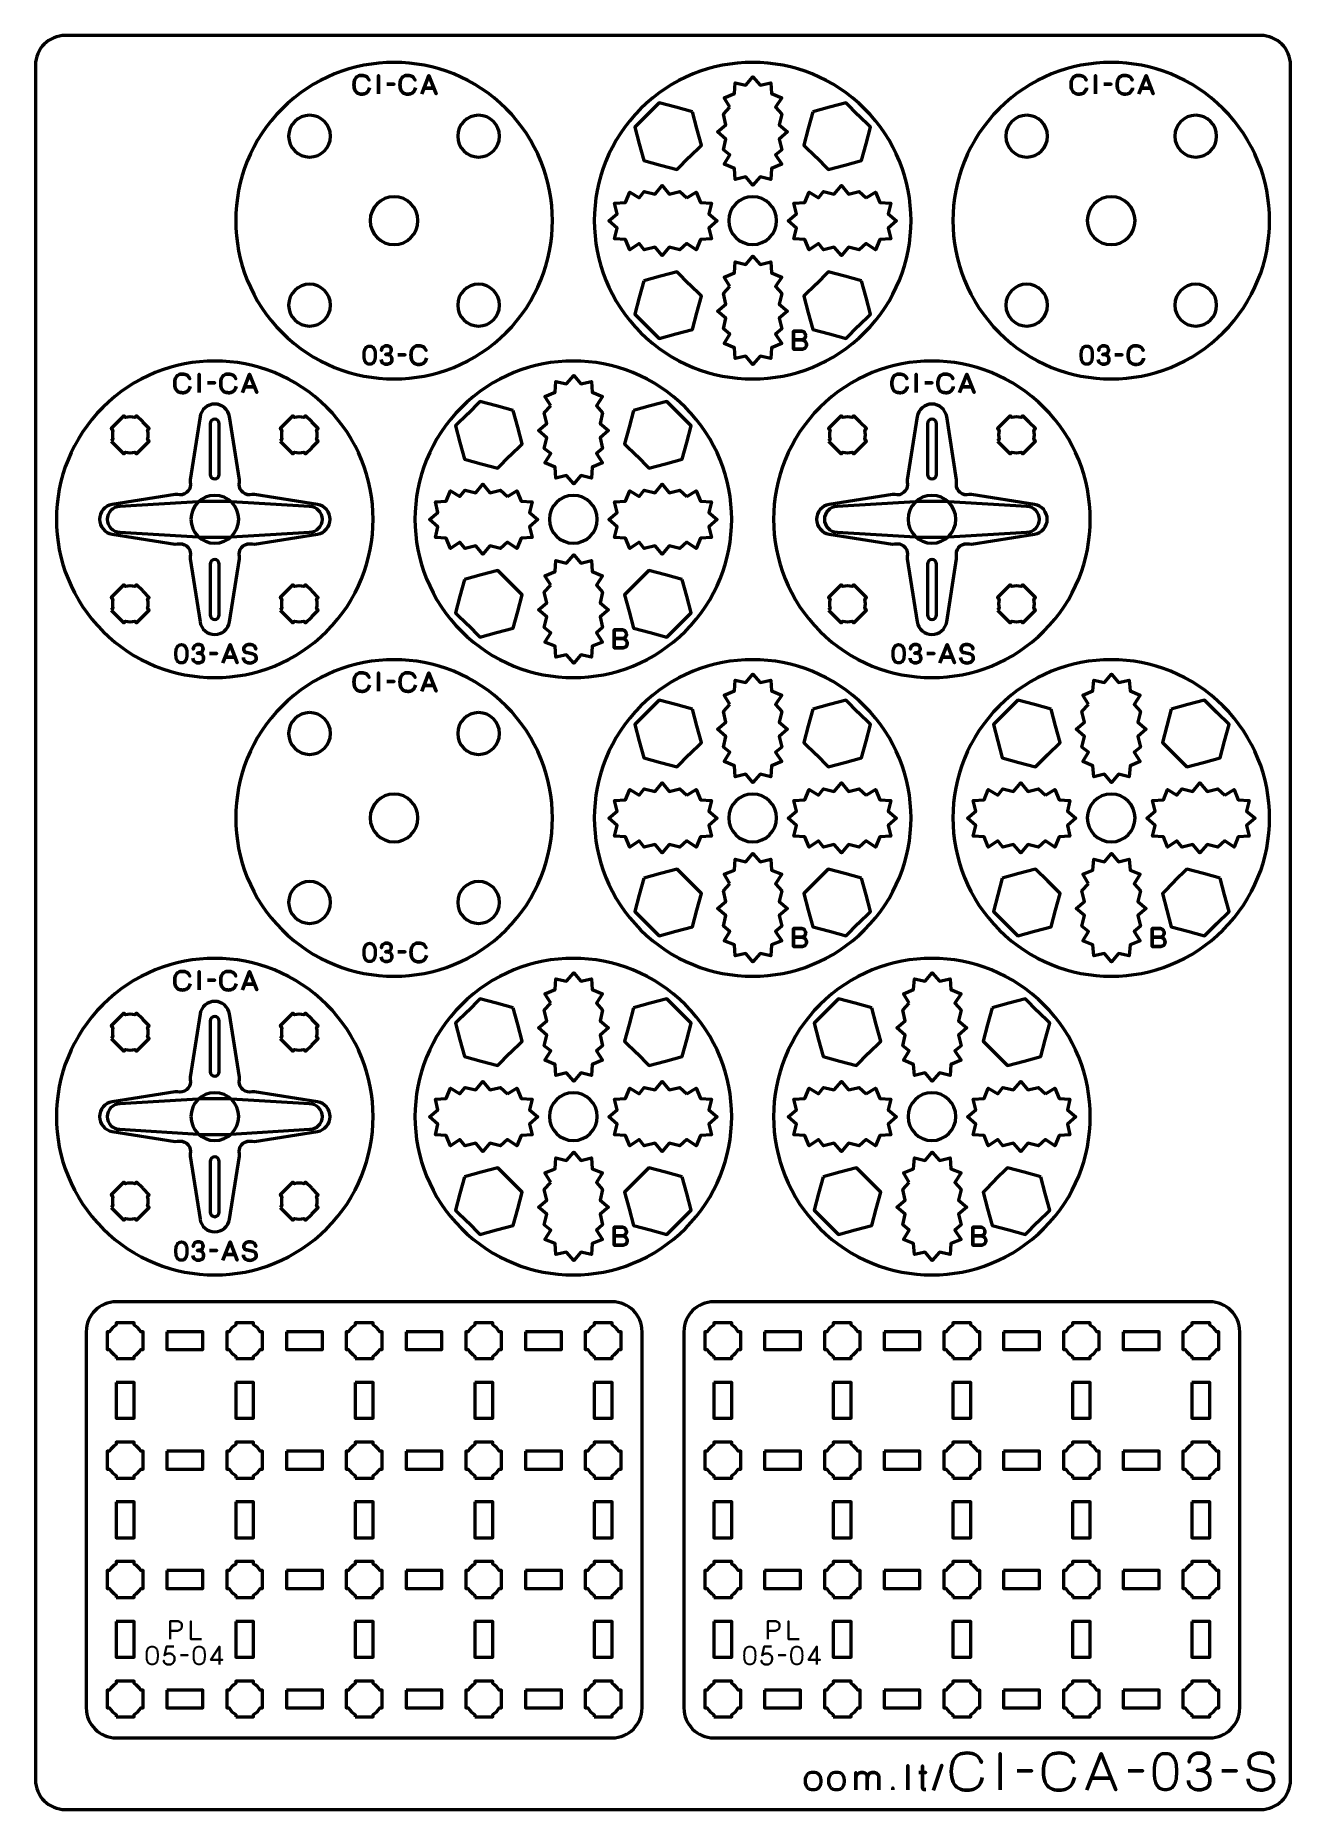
# Model space of a CAD drawing. Header units: centimetres. Extents: x -21 to 0, y -29.7 to 0.
import ezdxf

# ---------------------------------------------------------------- set-up
doc = ezdxf.new("R2010")
doc.units = ezdxf.units.CM
doc.header["$MEASUREMENT"] = 0
doc.layers.add('Layer 1', color=7, linetype='Continuous')

msp = doc.modelspace()

# ---------------------------------------------------------------- linework, layer by layer
at = {"layer": 'Layer 1', "color": 22, "lineweight": 53}
msp.add_open_spline([(-21.00003, -29.19995), (-21.00003, -29.19995), (-21.00003, -0.49992), (-21.00003, -0.49992), (-21.00003, -0.49992), (-21.00003, -0.22295), (-20.77694, 0.00004), (-20.49994, 0.00004), (-20.49994, 0.00004), (-20.49994, 0.00004), (-0.50008, 0.00004), (-0.50008, 0.00004), (-0.50008, 0.00004), (-0.22294, 0.00004), (0.00002, -0.22295), (0.00002, -0.49992), (0.00002, -0.49992), (0.00002, -0.49992), (0.00002, -29.19995), (0.00002, -29.19995), (0.00002, -29.19995), (0.00002, -29.47695), (-0.22294, -29.70004), (-0.50008, -29.70004), (-0.50008, -29.70004), (-0.50008, -29.70004), (-20.49994, -29.70004), (-20.49994, -29.70004), (-20.49994, -29.70004), (-20.77694, -29.70004), (-21.00003, -29.47695), (-21.00003, -29.19995)], degree=3, knots=[0, 0, 0, 0, 0.125, 0.125, 0.125, 0.125, 0.25, 0.25, 0.25, 0.25, 0.375, 0.375, 0.375, 0.375, 0.5, 0.5, 0.5, 0.5, 0.625, 0.625, 0.625, 0.625, 0.75, 0.75, 0.75, 0.75, 0.875, 0.875, 0.875, 0.875, 1, 1, 1, 1], dxfattribs=at)
at = {"layer": 'Layer 1', "color": 114, "lineweight": 53}
for points, knots in [([(-13.12615, -1.22621), (-12.09145, -2.26091), (-12.09145, -3.93915), (-13.12618, -4.97388), (-13.12618, -4.97388), (-14.16088, -6.00858), (-15.83912, -6.00858), (-16.87382, -4.97388), (-16.87382, -4.97388), (-17.90854, -3.93915), (-17.90854, -2.26091), (-16.87384, -1.22621), (-16.87384, -1.22621), (-15.83912, -0.19148), (-14.16088, -0.19148), (-13.12615, -1.22621)], [0, 0, 0, 0, 0.25, 0.25, 0.25, 0.25, 0.5, 0.5, 0.5, 0.5, 0.75, 0.75, 0.75, 0.75, 1, 1, 1, 1]), ([(-7.12615, -1.22619), (-6.09145, -2.26089), (-6.09145, -3.93913), (-7.12618, -4.97386), (-7.12618, -4.97386), (-8.16088, -6.00856), (-9.83912, -6.00856), (-10.87382, -4.97386), (-10.87382, -4.97386), (-11.90854, -3.93913), (-11.90854, -2.26089), (-10.87384, -1.22619), (-10.87384, -1.22619), (-9.83912, -0.19146), (-8.16088, -0.19146), (-7.12615, -1.22619)], [0, 0, 0, 0, 0.25, 0.25, 0.25, 0.25, 0.5, 0.5, 0.5, 0.5, 0.75, 0.75, 0.75, 0.75, 1, 1, 1, 1]), ([(-1.12615, -1.22621), (-0.09145, -2.26091), (-0.09145, -3.93915), (-1.12618, -4.97388), (-1.12618, -4.97388), (-2.16088, -6.00858), (-3.83912, -6.00858), (-4.87382, -4.97388), (-4.87382, -4.97388), (-5.90854, -3.93915), (-5.90854, -2.26091), (-4.87384, -1.22621), (-4.87384, -1.22621), (-3.83912, -0.19148), (-2.16088, -0.19148), (-1.12615, -1.22621)], [0, 0, 0, 0, 0.25, 0.25, 0.25, 0.25, 0.5, 0.5, 0.5, 0.5, 0.75, 0.75, 0.75, 0.75, 1, 1, 1, 1]), ([(-19.8738, -6.22612), (-18.8391, -5.19142), (-17.16086, -5.19142), (-16.12613, -6.22615), (-16.12613, -6.22615), (-15.09143, -7.26085), (-15.09143, -8.93909), (-16.12613, -9.97379), (-16.12613, -9.97379), (-17.16086, -11.00851), (-18.8391, -11.00851), (-19.8738, -9.97381), (-19.8738, -9.97381), (-20.90853, -8.93909), (-20.90853, -7.26085), (-19.8738, -6.22612)], [0, 0, 0, 0, 0.25, 0.25, 0.25, 0.25, 0.5, 0.5, 0.5, 0.5, 0.75, 0.75, 0.75, 0.75, 1, 1, 1, 1]), ([(-10.12615, -6.22619), (-9.09145, -7.26089), (-9.09145, -8.93913), (-10.12618, -9.97386), (-10.12618, -9.97386), (-11.16088, -11.00856), (-12.83912, -11.00856), (-13.87382, -9.97386), (-13.87382, -9.97386), (-14.90854, -8.93913), (-14.90854, -7.26089), (-13.87384, -6.22619), (-13.87384, -6.22619), (-12.83912, -5.19146), (-11.16088, -5.19146), (-10.12615, -6.22619)], [0, 0, 0, 0, 0.25, 0.25, 0.25, 0.25, 0.5, 0.5, 0.5, 0.5, 0.75, 0.75, 0.75, 0.75, 1, 1, 1, 1]), ([(-7.8738, -6.22612), (-6.8391, -5.19142), (-5.16086, -5.19142), (-4.12613, -6.22615), (-4.12613, -6.22615), (-3.09143, -7.26085), (-3.09143, -8.93909), (-4.12613, -9.97379), (-4.12613, -9.97379), (-5.16086, -11.00851), (-6.8391, -11.00851), (-7.8738, -9.97381), (-7.8738, -9.97381), (-8.90853, -8.93909), (-8.90853, -7.26085), (-7.8738, -6.22612)], [0, 0, 0, 0, 0.25, 0.25, 0.25, 0.25, 0.5, 0.5, 0.5, 0.5, 0.75, 0.75, 0.75, 0.75, 1, 1, 1, 1]), ([(-13.12615, -11.22621), (-12.09145, -12.26091), (-12.09145, -13.93915), (-13.12618, -14.97388), (-13.12618, -14.97388), (-14.16088, -16.00858), (-15.83912, -16.00858), (-16.87382, -14.97388), (-16.87382, -14.97388), (-17.90854, -13.93915), (-17.90854, -12.26091), (-16.87384, -11.22621), (-16.87384, -11.22621), (-15.83912, -10.19148), (-14.16088, -10.19148), (-13.12615, -11.22621)], [0, 0, 0, 0, 0.25, 0.25, 0.25, 0.25, 0.5, 0.5, 0.5, 0.5, 0.75, 0.75, 0.75, 0.75, 1, 1, 1, 1]), ([(-7.12615, -11.22619), (-6.09145, -12.26089), (-6.09145, -13.93913), (-7.12618, -14.97386), (-7.12618, -14.97386), (-8.16088, -16.00856), (-9.83912, -16.00856), (-10.87382, -14.97386), (-10.87382, -14.97386), (-11.90854, -13.93913), (-11.90854, -12.26089), (-10.87384, -11.22619), (-10.87384, -11.22619), (-9.83912, -10.19146), (-8.16088, -10.19146), (-7.12615, -11.22619)], [0, 0, 0, 0, 0.25, 0.25, 0.25, 0.25, 0.5, 0.5, 0.5, 0.5, 0.75, 0.75, 0.75, 0.75, 1, 1, 1, 1]), ([(-1.12615, -11.22619), (-0.09145, -12.26089), (-0.09145, -13.93913), (-1.12618, -14.97386), (-1.12618, -14.97386), (-2.16088, -16.00856), (-3.83912, -16.00856), (-4.87382, -14.97386), (-4.87382, -14.97386), (-5.90854, -13.93913), (-5.90854, -12.26089), (-4.87384, -11.22619), (-4.87384, -11.22619), (-3.83912, -10.19146), (-2.16088, -10.19146), (-1.12615, -11.22619)], [0, 0, 0, 0, 0.25, 0.25, 0.25, 0.25, 0.5, 0.5, 0.5, 0.5, 0.75, 0.75, 0.75, 0.75, 1, 1, 1, 1]), ([(-19.8738, -16.22612), (-18.8391, -15.19142), (-17.16086, -15.19142), (-16.12613, -16.22615), (-16.12613, -16.22615), (-15.09143, -17.26085), (-15.09143, -18.93909), (-16.12613, -19.97379), (-16.12613, -19.97379), (-17.16086, -21.00851), (-18.8391, -21.00851), (-19.8738, -19.97381), (-19.8738, -19.97381), (-20.90853, -18.93909), (-20.90853, -17.26085), (-19.8738, -16.22612)], [0, 0, 0, 0, 0.25, 0.25, 0.25, 0.25, 0.5, 0.5, 0.5, 0.5, 0.75, 0.75, 0.75, 0.75, 1, 1, 1, 1]), ([(-10.12615, -16.22619), (-9.09145, -17.26089), (-9.09145, -18.93913), (-10.12618, -19.97386), (-10.12618, -19.97386), (-11.16088, -21.00856), (-12.83912, -21.00856), (-13.87382, -19.97386), (-13.87382, -19.97386), (-14.90854, -18.93913), (-14.90854, -17.26089), (-13.87384, -16.22619), (-13.87384, -16.22619), (-12.83912, -15.19146), (-11.16088, -15.19146), (-10.12615, -16.22619)], [0, 0, 0, 0, 0.25, 0.25, 0.25, 0.25, 0.5, 0.5, 0.5, 0.5, 0.75, 0.75, 0.75, 0.75, 1, 1, 1, 1]), ([(-4.12615, -16.22619), (-3.09145, -17.26089), (-3.09145, -18.93913), (-4.12618, -19.97386), (-4.12618, -19.97386), (-5.16088, -21.00856), (-6.83912, -21.00856), (-7.87382, -19.97386), (-7.87382, -19.97386), (-8.90854, -18.93913), (-8.90854, -17.26089), (-7.87384, -16.22619), (-7.87384, -16.22619), (-6.83912, -15.19146), (-5.16088, -15.19146), (-4.12615, -16.22619)], [0, 0, 0, 0, 0.25, 0.25, 0.25, 0.25, 0.5, 0.5, 0.5, 0.5, 0.75, 0.75, 0.75, 0.75, 1, 1, 1, 1]), ([(-19.64995, -21.19999), (-19.64995, -21.19999), (-11.35005, -21.19999), (-11.35005, -21.19999), (-11.35005, -21.19999), (-11.07305, -21.19999), (-10.84995, -21.42308), (-10.84995, -21.70008), (-10.84995, -21.70008), (-10.84995, -21.70008), (-10.84995, -28.00005), (-10.84995, -28.00005), (-10.84995, -28.00005), (-10.84995, -28.27702), (-11.07305, -28.50001), (-11.35005, -28.50001), (-11.35005, -28.50001), (-11.35005, -28.50001), (-19.64995, -28.50001), (-19.64995, -28.50001), (-19.64995, -28.50001), (-19.92695, -28.50001), (-20.15005, -28.27702), (-20.15005, -28.00005), (-20.15005, -28.00005), (-20.15005, -28.00005), (-20.15005, -21.70008), (-20.15005, -21.70008), (-20.15005, -21.70008), (-20.15005, -21.42308), (-19.92695, -21.19999), (-19.64995, -21.19999)], [0, 0, 0, 0, 0.125, 0.125, 0.125, 0.125, 0.25, 0.25, 0.25, 0.25, 0.375, 0.375, 0.375, 0.375, 0.5, 0.5, 0.5, 0.5, 0.625, 0.625, 0.625, 0.625, 0.75, 0.75, 0.75, 0.75, 0.875, 0.875, 0.875, 0.875, 1, 1, 1, 1]), ([(-9.64995, -21.19999), (-9.64995, -21.19999), (-1.35005, -21.19999), (-1.35005, -21.19999), (-1.35005, -21.19999), (-1.07305, -21.19999), (-0.84995, -21.42308), (-0.84995, -21.70008), (-0.84995, -21.70008), (-0.84995, -21.70008), (-0.84995, -28.00005), (-0.84995, -28.00005), (-0.84995, -28.00005), (-0.84995, -28.27702), (-1.07305, -28.50001), (-1.35005, -28.50001), (-1.35005, -28.50001), (-1.35005, -28.50001), (-9.64995, -28.50001), (-9.64995, -28.50001), (-9.64995, -28.50001), (-9.92695, -28.50001), (-10.15005, -28.27702), (-10.15005, -28.00005), (-10.15005, -28.00005), (-10.15005, -28.00005), (-10.15005, -21.70008), (-10.15005, -21.70008), (-10.15005, -21.70008), (-10.15005, -21.42308), (-9.92695, -21.19999), (-9.64995, -21.19999)], [0, 0, 0, 0, 0.125, 0.125, 0.125, 0.125, 0.25, 0.25, 0.25, 0.25, 0.375, 0.375, 0.375, 0.375, 0.5, 0.5, 0.5, 0.5, 0.625, 0.625, 0.625, 0.625, 0.75, 0.75, 0.75, 0.75, 0.875, 0.875, 0.875, 0.875, 1, 1, 1, 1])]:
    msp.add_open_spline(points, degree=3, knots=knots, dxfattribs=at)
at = {"layer": 'Layer 1', "color": 30, "lineweight": 53}
for points, knots in [([(-15.41222, -0.87491), (-15.41674, -0.89911), (-15.42464, -0.91908), (-15.43572, -0.93474), (-15.43572, -0.93474), (-15.44686, -0.95034), (-15.46112, -0.96191), (-15.47847, -0.96946), (-15.47847, -0.96946), (-15.49576, -0.97701), (-15.51608, -0.98082), (-15.53922, -0.98075), (-15.53922, -0.98075), (-15.56737, -0.98082), (-15.59129, -0.97538), (-15.61091, -0.96431), (-15.61091, -0.96431), (-15.63052, -0.9533), (-15.64548, -0.9363), (-15.65578, -0.91323), (-15.65578, -0.91323), (-15.66608, -0.89015), (-15.67123, -0.86059), (-15.6713, -0.82454), (-15.6713, -0.82454), (-15.67123, -0.78863), (-15.66608, -0.75913), (-15.65578, -0.73606), (-15.65578, -0.73606), (-15.64548, -0.71299), (-15.63052, -0.69592), (-15.61091, -0.68484), (-15.61091, -0.68484), (-15.59129, -0.67376), (-15.56737, -0.66826), (-15.53922, -0.66833), (-15.53922, -0.66833), (-15.50909, -0.66826), (-15.48384, -0.67468), (-15.46352, -0.68759), (-15.46352, -0.68759), (-15.44327, -0.7005), (-15.42838, -0.72047), (-15.419, -0.74749), (-15.419, -0.74749), (-15.42838, -0.72047), (-15.44327, -0.7005), (-15.46352, -0.68759), (-15.46352, -0.68759), (-15.48384, -0.67468), (-15.50909, -0.66826), (-15.53922, -0.66833), (-15.53922, -0.66833), (-15.56737, -0.66826), (-15.59129, -0.67376), (-15.61091, -0.68484), (-15.61091, -0.68484), (-15.63052, -0.69592), (-15.64548, -0.71299), (-15.65578, -0.73606), (-15.65578, -0.73606), (-15.66608, -0.75913), (-15.67123, -0.78863), (-15.6713, -0.82454), (-15.6713, -0.82454), (-15.67123, -0.86059), (-15.66608, -0.89015), (-15.65578, -0.91323), (-15.65578, -0.91323), (-15.64548, -0.9363), (-15.63052, -0.9533), (-15.61091, -0.96431), (-15.61091, -0.96431), (-15.59129, -0.97538), (-15.56737, -0.98082), (-15.53922, -0.98075), (-15.53922, -0.98075), (-15.51608, -0.98082), (-15.49576, -0.97701), (-15.47847, -0.96946), (-15.47847, -0.96946), (-15.46112, -0.96191), (-15.44686, -0.95034), (-15.43572, -0.93474), (-15.43572, -0.93474), (-15.42464, -0.91908), (-15.41674, -0.89911), (-15.41222, -0.87491)], [0, 0, 0, 0, 0.04545455, 0.04545455, 0.04545455, 0.04545455, 0.09090909, 0.09090909, 0.09090909, 0.09090909, 0.13636364, 0.13636364, 0.13636364, 0.13636364, 0.18181818, 0.18181818, 0.18181818, 0.18181818, 0.22727273, 0.22727273, 0.22727273, 0.22727273, 0.27272727, 0.27272727, 0.27272727, 0.27272727, 0.31818182, 0.31818182, 0.31818182, 0.31818182, 0.36363636, 0.36363636, 0.36363636, 0.36363636, 0.40909091, 0.40909091, 0.40909091, 0.40909091, 0.45454545, 0.45454545, 0.45454545, 0.45454545, 0.5, 0.5, 0.5, 0.5, 0.54545455, 0.54545455, 0.54545455, 0.54545455, 0.59090909, 0.59090909, 0.59090909, 0.59090909, 0.63636364, 0.63636364, 0.63636364, 0.63636364, 0.68181818, 0.68181818, 0.68181818, 0.68181818, 0.72727273, 0.72727273, 0.72727273, 0.72727273, 0.77272727, 0.77272727, 0.77272727, 0.77272727, 0.81818182, 0.81818182, 0.81818182, 0.81818182, 0.86363636, 0.86363636, 0.86363636, 0.86363636, 0.90909091, 0.90909091, 0.90909091, 0.90909091, 0.95454545, 0.95454545, 0.95454545, 0.95454545, 1, 1, 1, 1]), ([(-15.26236, -0.97736), (-15.26236, -0.97736), (-15.26236, -0.67214), (-15.26236, -0.67214), (-15.26236, -0.67214), (-15.26236, -0.67214), (-15.26236, -0.97736), (-15.26236, -0.97736)], [0, 0, 0, 0, 0.5, 0.5, 0.5, 0.5, 1, 1, 1, 1]), ([(-15.12139, -0.81776), (-15.12139, -0.81776), (-14.9982, -0.81776), (-14.9982, -0.81776), (-14.9982, -0.81776), (-14.9982, -0.81776), (-15.12139, -0.81776), (-15.12139, -0.81776)], [0, 0, 0, 0, 0.5, 0.5, 0.5, 0.5, 1, 1, 1, 1]), ([(-14.64218, -0.87491), (-14.6467, -0.89911), (-14.6546, -0.91908), (-14.66568, -0.93474), (-14.66568, -0.93474), (-14.67682, -0.95034), (-14.69108, -0.96191), (-14.70843, -0.96946), (-14.70843, -0.96946), (-14.72572, -0.97701), (-14.74604, -0.98082), (-14.76918, -0.98075), (-14.76918, -0.98075), (-14.79733, -0.98082), (-14.82125, -0.97538), (-14.84087, -0.96431), (-14.84087, -0.96431), (-14.86048, -0.9533), (-14.87544, -0.9363), (-14.88574, -0.91323), (-14.88574, -0.91323), (-14.89604, -0.89015), (-14.90119, -0.86059), (-14.90126, -0.82454), (-14.90126, -0.82454), (-14.90119, -0.78863), (-14.89604, -0.75913), (-14.88574, -0.73606), (-14.88574, -0.73606), (-14.87544, -0.71299), (-14.86048, -0.69592), (-14.84087, -0.68484), (-14.84087, -0.68484), (-14.82125, -0.67376), (-14.79733, -0.66826), (-14.76918, -0.66833), (-14.76918, -0.66833), (-14.73905, -0.66826), (-14.7138, -0.67468), (-14.69348, -0.68759), (-14.69348, -0.68759), (-14.67323, -0.7005), (-14.65834, -0.72047), (-14.64896, -0.74749), (-14.64896, -0.74749), (-14.65834, -0.72047), (-14.67323, -0.7005), (-14.69348, -0.68759), (-14.69348, -0.68759), (-14.7138, -0.67468), (-14.73905, -0.66826), (-14.76918, -0.66833), (-14.76918, -0.66833), (-14.79733, -0.66826), (-14.82125, -0.67376), (-14.84087, -0.68484), (-14.84087, -0.68484), (-14.86048, -0.69592), (-14.87544, -0.71299), (-14.88574, -0.73606), (-14.88574, -0.73606), (-14.89604, -0.75913), (-14.90119, -0.78863), (-14.90126, -0.82454), (-14.90126, -0.82454), (-14.90119, -0.86059), (-14.89604, -0.89015), (-14.88574, -0.91323), (-14.88574, -0.91323), (-14.87544, -0.9363), (-14.86048, -0.9533), (-14.84087, -0.96431), (-14.84087, -0.96431), (-14.82125, -0.97538), (-14.79733, -0.98082), (-14.76918, -0.98075), (-14.76918, -0.98075), (-14.74604, -0.98082), (-14.72572, -0.97701), (-14.70843, -0.96946), (-14.70843, -0.96946), (-14.69108, -0.96191), (-14.67682, -0.95034), (-14.66568, -0.93474), (-14.66568, -0.93474), (-14.6546, -0.91908), (-14.6467, -0.89911), (-14.64218, -0.87491)], [0, 0, 0, 0, 0.04545455, 0.04545455, 0.04545455, 0.04545455, 0.09090909, 0.09090909, 0.09090909, 0.09090909, 0.13636364, 0.13636364, 0.13636364, 0.13636364, 0.18181818, 0.18181818, 0.18181818, 0.18181818, 0.22727273, 0.22727273, 0.22727273, 0.22727273, 0.27272727, 0.27272727, 0.27272727, 0.27272727, 0.31818182, 0.31818182, 0.31818182, 0.31818182, 0.36363636, 0.36363636, 0.36363636, 0.36363636, 0.40909091, 0.40909091, 0.40909091, 0.40909091, 0.45454545, 0.45454545, 0.45454545, 0.45454545, 0.5, 0.5, 0.5, 0.5, 0.54545455, 0.54545455, 0.54545455, 0.54545455, 0.59090909, 0.59090909, 0.59090909, 0.59090909, 0.63636364, 0.63636364, 0.63636364, 0.63636364, 0.68181818, 0.68181818, 0.68181818, 0.68181818, 0.72727273, 0.72727273, 0.72727273, 0.72727273, 0.77272727, 0.77272727, 0.77272727, 0.77272727, 0.81818182, 0.81818182, 0.81818182, 0.81818182, 0.86363636, 0.86363636, 0.86363636, 0.86363636, 0.90909091, 0.90909091, 0.90909091, 0.90909091, 0.95454545, 0.95454545, 0.95454545, 0.95454545, 1, 1, 1, 1]), ([(-14.53804, -0.97736), (-14.53804, -0.97736), (-14.41697, -0.67214), (-14.41697, -0.67214), (-14.41697, -0.67214), (-14.41697, -0.67214), (-14.29547, -0.97736), (-14.29547, -0.97736), (-14.29547, -0.97736), (-14.29547, -0.97736), (-14.41697, -0.67214), (-14.41697, -0.67214), (-14.41697, -0.67214), (-14.41697, -0.67214), (-14.53804, -0.97736), (-14.53804, -0.97736)], [0, 0, 0, 0, 0.25, 0.25, 0.25, 0.25, 0.5, 0.5, 0.5, 0.5, 0.75, 0.75, 0.75, 0.75, 1, 1, 1, 1]), ([(-14.49994, -0.88126), (-14.49994, -0.88126), (-14.334, -0.88126), (-14.334, -0.88126), (-14.334, -0.88126), (-14.334, -0.88126), (-14.49994, -0.88126), (-14.49994, -0.88126)], [0, 0, 0, 0, 0.5, 0.5, 0.5, 0.5, 1, 1, 1, 1]), ([(-3.41222, -0.87491), (-3.41674, -0.89911), (-3.42464, -0.91908), (-3.43572, -0.93474), (-3.43572, -0.93474), (-3.44686, -0.95034), (-3.46112, -0.96191), (-3.47847, -0.96946), (-3.47847, -0.96946), (-3.49576, -0.97701), (-3.51608, -0.98082), (-3.53922, -0.98075), (-3.53922, -0.98075), (-3.56737, -0.98082), (-3.59129, -0.97538), (-3.61091, -0.96431), (-3.61091, -0.96431), (-3.63052, -0.9533), (-3.64548, -0.9363), (-3.65578, -0.91323), (-3.65578, -0.91323), (-3.66608, -0.89015), (-3.67123, -0.86059), (-3.6713, -0.82454), (-3.6713, -0.82454), (-3.67123, -0.78863), (-3.66608, -0.75913), (-3.65578, -0.73606), (-3.65578, -0.73606), (-3.64548, -0.71299), (-3.63052, -0.69592), (-3.61091, -0.68484), (-3.61091, -0.68484), (-3.59129, -0.67376), (-3.56737, -0.66826), (-3.53922, -0.66833), (-3.53922, -0.66833), (-3.50909, -0.66826), (-3.48384, -0.67468), (-3.46352, -0.68759), (-3.46352, -0.68759), (-3.44327, -0.7005), (-3.42838, -0.72047), (-3.419, -0.74749), (-3.419, -0.74749), (-3.42838, -0.72047), (-3.44327, -0.7005), (-3.46352, -0.68759), (-3.46352, -0.68759), (-3.48384, -0.67468), (-3.50909, -0.66826), (-3.53922, -0.66833), (-3.53922, -0.66833), (-3.56737, -0.66826), (-3.59129, -0.67376), (-3.61091, -0.68484), (-3.61091, -0.68484), (-3.63052, -0.69592), (-3.64548, -0.71299), (-3.65578, -0.73606), (-3.65578, -0.73606), (-3.66608, -0.75913), (-3.67123, -0.78863), (-3.6713, -0.82454), (-3.6713, -0.82454), (-3.67123, -0.86059), (-3.66608, -0.89015), (-3.65578, -0.91323), (-3.65578, -0.91323), (-3.64548, -0.9363), (-3.63052, -0.9533), (-3.61091, -0.96431), (-3.61091, -0.96431), (-3.59129, -0.97538), (-3.56737, -0.98082), (-3.53922, -0.98075), (-3.53922, -0.98075), (-3.51608, -0.98082), (-3.49576, -0.97701), (-3.47847, -0.96946), (-3.47847, -0.96946), (-3.46112, -0.96191), (-3.44686, -0.95034), (-3.43572, -0.93474), (-3.43572, -0.93474), (-3.42464, -0.91908), (-3.41674, -0.89911), (-3.41222, -0.87491)], [0, 0, 0, 0, 0.04545455, 0.04545455, 0.04545455, 0.04545455, 0.09090909, 0.09090909, 0.09090909, 0.09090909, 0.13636364, 0.13636364, 0.13636364, 0.13636364, 0.18181818, 0.18181818, 0.18181818, 0.18181818, 0.22727273, 0.22727273, 0.22727273, 0.22727273, 0.27272727, 0.27272727, 0.27272727, 0.27272727, 0.31818182, 0.31818182, 0.31818182, 0.31818182, 0.36363636, 0.36363636, 0.36363636, 0.36363636, 0.40909091, 0.40909091, 0.40909091, 0.40909091, 0.45454545, 0.45454545, 0.45454545, 0.45454545, 0.5, 0.5, 0.5, 0.5, 0.54545455, 0.54545455, 0.54545455, 0.54545455, 0.59090909, 0.59090909, 0.59090909, 0.59090909, 0.63636364, 0.63636364, 0.63636364, 0.63636364, 0.68181818, 0.68181818, 0.68181818, 0.68181818, 0.72727273, 0.72727273, 0.72727273, 0.72727273, 0.77272727, 0.77272727, 0.77272727, 0.77272727, 0.81818182, 0.81818182, 0.81818182, 0.81818182, 0.86363636, 0.86363636, 0.86363636, 0.86363636, 0.90909091, 0.90909091, 0.90909091, 0.90909091, 0.95454545, 0.95454545, 0.95454545, 0.95454545, 1, 1, 1, 1]), ([(-3.26236, -0.97736), (-3.26236, -0.97736), (-3.26236, -0.67214), (-3.26236, -0.67214), (-3.26236, -0.67214), (-3.26236, -0.67214), (-3.26236, -0.97736), (-3.26236, -0.97736)], [0, 0, 0, 0, 0.5, 0.5, 0.5, 0.5, 1, 1, 1, 1]), ([(-3.12139, -0.81776), (-3.12139, -0.81776), (-2.9982, -0.81776), (-2.9982, -0.81776), (-2.9982, -0.81776), (-2.9982, -0.81776), (-3.12139, -0.81776), (-3.12139, -0.81776)], [0, 0, 0, 0, 0.5, 0.5, 0.5, 0.5, 1, 1, 1, 1]), ([(-2.64218, -0.87491), (-2.6467, -0.89911), (-2.6546, -0.91908), (-2.66568, -0.93474), (-2.66568, -0.93474), (-2.67682, -0.95034), (-2.69108, -0.96191), (-2.70843, -0.96946), (-2.70843, -0.96946), (-2.72572, -0.97701), (-2.74604, -0.98082), (-2.76918, -0.98075), (-2.76918, -0.98075), (-2.79733, -0.98082), (-2.82125, -0.97538), (-2.84087, -0.96431), (-2.84087, -0.96431), (-2.86048, -0.9533), (-2.87544, -0.9363), (-2.88574, -0.91323), (-2.88574, -0.91323), (-2.89604, -0.89015), (-2.90119, -0.86059), (-2.90126, -0.82454), (-2.90126, -0.82454), (-2.90119, -0.78863), (-2.89604, -0.75913), (-2.88574, -0.73606), (-2.88574, -0.73606), (-2.87544, -0.71299), (-2.86048, -0.69592), (-2.84087, -0.68484), (-2.84087, -0.68484), (-2.82125, -0.67376), (-2.79733, -0.66826), (-2.76918, -0.66833), (-2.76918, -0.66833), (-2.73905, -0.66826), (-2.7138, -0.67468), (-2.69348, -0.68759), (-2.69348, -0.68759), (-2.67323, -0.7005), (-2.65834, -0.72047), (-2.64896, -0.74749), (-2.64896, -0.74749), (-2.65834, -0.72047), (-2.67323, -0.7005), (-2.69348, -0.68759), (-2.69348, -0.68759), (-2.7138, -0.67468), (-2.73905, -0.66826), (-2.76918, -0.66833), (-2.76918, -0.66833), (-2.79733, -0.66826), (-2.82125, -0.67376), (-2.84087, -0.68484), (-2.84087, -0.68484), (-2.86048, -0.69592), (-2.87544, -0.71299), (-2.88574, -0.73606), (-2.88574, -0.73606), (-2.89604, -0.75913), (-2.90119, -0.78863), (-2.90126, -0.82454), (-2.90126, -0.82454), (-2.90119, -0.86059), (-2.89604, -0.89015), (-2.88574, -0.91323), (-2.88574, -0.91323), (-2.87544, -0.9363), (-2.86048, -0.9533), (-2.84087, -0.96431), (-2.84087, -0.96431), (-2.82125, -0.97538), (-2.79733, -0.98082), (-2.76918, -0.98075), (-2.76918, -0.98075), (-2.74604, -0.98082), (-2.72572, -0.97701), (-2.70843, -0.96946), (-2.70843, -0.96946), (-2.69108, -0.96191), (-2.67682, -0.95034), (-2.66568, -0.93474), (-2.66568, -0.93474), (-2.6546, -0.91908), (-2.6467, -0.89911), (-2.64218, -0.87491)], [0, 0, 0, 0, 0.04545455, 0.04545455, 0.04545455, 0.04545455, 0.09090909, 0.09090909, 0.09090909, 0.09090909, 0.13636364, 0.13636364, 0.13636364, 0.13636364, 0.18181818, 0.18181818, 0.18181818, 0.18181818, 0.22727273, 0.22727273, 0.22727273, 0.22727273, 0.27272727, 0.27272727, 0.27272727, 0.27272727, 0.31818182, 0.31818182, 0.31818182, 0.31818182, 0.36363636, 0.36363636, 0.36363636, 0.36363636, 0.40909091, 0.40909091, 0.40909091, 0.40909091, 0.45454545, 0.45454545, 0.45454545, 0.45454545, 0.5, 0.5, 0.5, 0.5, 0.54545455, 0.54545455, 0.54545455, 0.54545455, 0.59090909, 0.59090909, 0.59090909, 0.59090909, 0.63636364, 0.63636364, 0.63636364, 0.63636364, 0.68181818, 0.68181818, 0.68181818, 0.68181818, 0.72727273, 0.72727273, 0.72727273, 0.72727273, 0.77272727, 0.77272727, 0.77272727, 0.77272727, 0.81818182, 0.81818182, 0.81818182, 0.81818182, 0.86363636, 0.86363636, 0.86363636, 0.86363636, 0.90909091, 0.90909091, 0.90909091, 0.90909091, 0.95454545, 0.95454545, 0.95454545, 0.95454545, 1, 1, 1, 1]), ([(-2.53804, -0.97736), (-2.53804, -0.97736), (-2.41697, -0.67214), (-2.41697, -0.67214), (-2.41697, -0.67214), (-2.41697, -0.67214), (-2.29547, -0.97736), (-2.29547, -0.97736), (-2.29547, -0.97736), (-2.29547, -0.97736), (-2.41697, -0.67214), (-2.41697, -0.67214), (-2.41697, -0.67214), (-2.41697, -0.67214), (-2.53804, -0.97736), (-2.53804, -0.97736)], [0, 0, 0, 0, 0.25, 0.25, 0.25, 0.25, 0.5, 0.5, 0.5, 0.5, 0.75, 0.75, 0.75, 0.75, 1, 1, 1, 1]), ([(-2.49994, -0.88126), (-2.49994, -0.88126), (-2.334, -0.88126), (-2.334, -0.88126), (-2.334, -0.88126), (-2.334, -0.88126), (-2.49994, -0.88126), (-2.49994, -0.88126)], [0, 0, 0, 0, 0.5, 0.5, 0.5, 0.5, 1, 1, 1, 1]), ([(-8.31459, -5.09638), (-8.31459, -5.09638), (-8.19733, -5.09638), (-8.19733, -5.09638), (-8.19733, -5.09638), (-8.18209, -5.09631), (-8.16911, -5.0942), (-8.15817, -5.09003), (-8.15817, -5.09003), (-8.1473, -5.08594), (-8.13849, -5.08037), (-8.13164, -5.07338), (-8.13164, -5.07338), (-8.1248, -5.0664), (-8.11986, -5.0585), (-8.11675, -5.04975), (-8.11675, -5.04975), (-8.11372, -5.04107), (-8.11231, -5.03204), (-8.11266, -5.02273), (-8.11266, -5.02273), (-8.11309, -5.01341), (-8.11506, -5.00438), (-8.11859, -4.99556), (-8.11859, -4.99556), (-8.12205, -4.98674), (-8.12727, -4.97877), (-8.13411, -4.97164), (-8.13411, -4.97164), (-8.14095, -4.96452), (-8.14949, -4.95887), (-8.15986, -4.95471), (-8.15986, -4.95471), (-8.17024, -4.95048), (-8.18244, -4.94829), (-8.19648, -4.94822), (-8.19648, -4.94822), (-8.19648, -4.94822), (-8.31459, -4.94822), (-8.31459, -4.94822), (-8.31459, -4.94822), (-8.31459, -4.94822), (-8.31459, -5.25344), (-8.31459, -5.25344), (-8.31459, -5.25344), (-8.31459, -5.25344), (-8.18463, -5.25344), (-8.18463, -5.25344), (-8.18463, -5.25344), (-8.17249, -5.25344), (-8.1612, -5.25168), (-8.15076, -5.24822), (-8.15076, -5.24822), (-8.14032, -5.24469), (-8.13122, -5.23968), (-8.12332, -5.23298), (-8.12332, -5.23298), (-8.11548, -5.22635), (-8.10935, -5.2183), (-8.10497, -5.20878), (-8.10497, -5.20878), (-8.1006, -5.19925), (-8.09834, -5.18846), (-8.09827, -5.17639), (-8.09827, -5.17639), (-8.09855, -5.16426), (-8.10109, -5.15332), (-8.10596, -5.14352), (-8.10596, -5.14352), (-8.11083, -5.13371), (-8.1176, -5.12531), (-8.12635, -5.11826), (-8.12635, -5.11826), (-8.1351, -5.11127), (-8.14554, -5.10584), (-8.15754, -5.1021), (-8.15754, -5.1021), (-8.16953, -5.09836), (-8.18279, -5.09646), (-8.19733, -5.09638), (-8.19733, -5.09638), (-8.18279, -5.09646), (-8.16953, -5.09836), (-8.15754, -5.1021), (-8.15754, -5.1021), (-8.14554, -5.10584), (-8.1351, -5.11127), (-8.12635, -5.11826), (-8.12635, -5.11826), (-8.1176, -5.12531), (-8.11083, -5.13371), (-8.10596, -5.14352), (-8.10596, -5.14352), (-8.10109, -5.15332), (-8.09855, -5.16426), (-8.09827, -5.17639), (-8.09827, -5.17639), (-8.09834, -5.18846), (-8.1006, -5.19925), (-8.10497, -5.20878), (-8.10497, -5.20878), (-8.10935, -5.2183), (-8.11548, -5.22635), (-8.12332, -5.23298), (-8.12332, -5.23298), (-8.13122, -5.23968), (-8.14032, -5.24469), (-8.15076, -5.24822), (-8.15076, -5.24822), (-8.1612, -5.25168), (-8.17249, -5.25344), (-8.18463, -5.25344), (-8.18463, -5.25344), (-8.18463, -5.25344), (-8.31459, -5.25344), (-8.31459, -5.25344), (-8.31459, -5.25344), (-8.31459, -5.25344), (-8.31459, -4.94822), (-8.31459, -4.94822), (-8.31459, -4.94822), (-8.31459, -4.94822), (-8.19648, -4.94822), (-8.19648, -4.94822), (-8.19648, -4.94822), (-8.18244, -4.94829), (-8.17024, -4.95048), (-8.15986, -4.95471), (-8.15986, -4.95471), (-8.14949, -4.95887), (-8.14095, -4.96452), (-8.13411, -4.97164), (-8.13411, -4.97164), (-8.12727, -4.97877), (-8.12205, -4.98674), (-8.11859, -4.99556), (-8.11859, -4.99556), (-8.11506, -5.00438), (-8.11309, -5.01341), (-8.11266, -5.02273), (-8.11266, -5.02273), (-8.11231, -5.03204), (-8.11372, -5.04107), (-8.11675, -5.04975), (-8.11675, -5.04975), (-8.11986, -5.0585), (-8.1248, -5.0664), (-8.13164, -5.07338), (-8.13164, -5.07338), (-8.13849, -5.08037), (-8.1473, -5.08594), (-8.15817, -5.09003), (-8.15817, -5.09003), (-8.16911, -5.0942), (-8.18209, -5.09631), (-8.19733, -5.09638), (-8.19733, -5.09638), (-8.19733, -5.09638), (-8.31459, -5.09638), (-8.31459, -5.09638)], [0, 0, 0, 0, 0.025, 0.025, 0.025, 0.025, 0.05, 0.05, 0.05, 0.05, 0.075, 0.075, 0.075, 0.075, 0.1, 0.1, 0.1, 0.1, 0.125, 0.125, 0.125, 0.125, 0.15, 0.15, 0.15, 0.15, 0.175, 0.175, 0.175, 0.175, 0.2, 0.2, 0.2, 0.2, 0.225, 0.225, 0.225, 0.225, 0.25, 0.25, 0.25, 0.25, 0.275, 0.275, 0.275, 0.275, 0.3, 0.3, 0.3, 0.3, 0.325, 0.325, 0.325, 0.325, 0.35, 0.35, 0.35, 0.35, 0.375, 0.375, 0.375, 0.375, 0.4, 0.4, 0.4, 0.4, 0.425, 0.425, 0.425, 0.425, 0.45, 0.45, 0.45, 0.45, 0.475, 0.475, 0.475, 0.475, 0.5, 0.5, 0.5, 0.5, 0.525, 0.525, 0.525, 0.525, 0.55, 0.55, 0.55, 0.55, 0.575, 0.575, 0.575, 0.575, 0.6, 0.6, 0.6, 0.6, 0.625, 0.625, 0.625, 0.625, 0.65, 0.65, 0.65, 0.65, 0.675, 0.675, 0.675, 0.675, 0.7, 0.7, 0.7, 0.7, 0.725, 0.725, 0.725, 0.725, 0.75, 0.75, 0.75, 0.75, 0.775, 0.775, 0.775, 0.775, 0.8, 0.8, 0.8, 0.8, 0.825, 0.825, 0.825, 0.825, 0.85, 0.85, 0.85, 0.85, 0.875, 0.875, 0.875, 0.875, 0.9, 0.9, 0.9, 0.9, 0.925, 0.925, 0.925, 0.925, 0.95, 0.95, 0.95, 0.95, 0.975, 0.975, 0.975, 0.975, 1, 1, 1, 1]), ([(-15.40833, -5.50346), (-15.39352, -5.50339), (-15.38075, -5.50078), (-15.37009, -5.4957), (-15.37009, -5.4957), (-15.35951, -5.49062), (-15.35069, -5.48335), (-15.34364, -5.47411), (-15.34364, -5.47411), (-15.33665, -5.4648), (-15.33115, -5.45379), (-15.32706, -5.44109), (-15.32706, -5.44109), (-15.32303, -5.42839), (-15.32014, -5.41449), (-15.31852, -5.39925), (-15.31852, -5.39925), (-15.31682, -5.38401), (-15.31598, -5.36799), (-15.31605, -5.35106), (-15.31605, -5.35106), (-15.31598, -5.3342), (-15.31682, -5.31818), (-15.31852, -5.30301), (-15.31852, -5.30301), (-15.32014, -5.28784), (-15.32303, -5.27387), (-15.32706, -5.26117), (-15.32706, -5.26117), (-15.33115, -5.24854), (-15.33665, -5.23754), (-15.34364, -5.22815), (-15.34364, -5.22815), (-15.35069, -5.21884), (-15.35951, -5.21157), (-15.37009, -5.20649), (-15.37009, -5.20649), (-15.38075, -5.20134), (-15.39352, -5.19873), (-15.40833, -5.19866), (-15.40833, -5.19866), (-15.42315, -5.19873), (-15.43592, -5.20134), (-15.44658, -5.20649), (-15.44658, -5.20649), (-15.45716, -5.21157), (-15.46598, -5.21884), (-15.47303, -5.22815), (-15.47303, -5.22815), (-15.48002, -5.23754), (-15.48552, -5.24854), (-15.48961, -5.26117), (-15.48961, -5.26117), (-15.49364, -5.27387), (-15.49653, -5.28784), (-15.49815, -5.30301), (-15.49815, -5.30301), (-15.49984, -5.31818), (-15.50069, -5.3342), (-15.50062, -5.35106), (-15.50062, -5.35106), (-15.50069, -5.36799), (-15.49984, -5.38401), (-15.49815, -5.39925), (-15.49815, -5.39925), (-15.49653, -5.41449), (-15.49364, -5.42839), (-15.48961, -5.44109), (-15.48961, -5.44109), (-15.48552, -5.45379), (-15.48002, -5.4648), (-15.47303, -5.47411), (-15.47303, -5.47411), (-15.46598, -5.48335), (-15.45716, -5.49062), (-15.44658, -5.4957), (-15.44658, -5.4957), (-15.43592, -5.50078), (-15.42315, -5.50339), (-15.40833, -5.50346)], [0, 0, 0, 0, 0.05, 0.05, 0.05, 0.05, 0.1, 0.1, 0.1, 0.1, 0.15, 0.15, 0.15, 0.15, 0.2, 0.2, 0.2, 0.2, 0.25, 0.25, 0.25, 0.25, 0.3, 0.3, 0.3, 0.3, 0.35, 0.35, 0.35, 0.35, 0.4, 0.4, 0.4, 0.4, 0.45, 0.45, 0.45, 0.45, 0.5, 0.5, 0.5, 0.5, 0.55, 0.55, 0.55, 0.55, 0.6, 0.6, 0.6, 0.6, 0.65, 0.65, 0.65, 0.65, 0.7, 0.7, 0.7, 0.7, 0.75, 0.75, 0.75, 0.75, 0.8, 0.8, 0.8, 0.8, 0.85, 0.85, 0.85, 0.85, 0.9, 0.9, 0.9, 0.9, 0.95, 0.95, 0.95, 0.95, 1, 1, 1, 1]), ([(-15.40833, -5.50346), (-15.39352, -5.50339), (-15.38075, -5.50078), (-15.37009, -5.4957), (-15.37009, -5.4957), (-15.35951, -5.49062), (-15.35069, -5.48335), (-15.34364, -5.47411), (-15.34364, -5.47411), (-15.33665, -5.4648), (-15.33115, -5.45379), (-15.32706, -5.44109), (-15.32706, -5.44109), (-15.32303, -5.42839), (-15.32014, -5.41449), (-15.31852, -5.39925), (-15.31852, -5.39925), (-15.31682, -5.38401), (-15.31598, -5.36799), (-15.31605, -5.35106), (-15.31605, -5.35106), (-15.31598, -5.3342), (-15.31682, -5.31818), (-15.31852, -5.30301), (-15.31852, -5.30301), (-15.32014, -5.28784), (-15.32303, -5.27387), (-15.32706, -5.26117), (-15.32706, -5.26117), (-15.33115, -5.24854), (-15.33665, -5.23754), (-15.34364, -5.22815), (-15.34364, -5.22815), (-15.35069, -5.21884), (-15.35951, -5.21157), (-15.37009, -5.20649), (-15.37009, -5.20649), (-15.38075, -5.20134), (-15.39352, -5.19873), (-15.40833, -5.19866), (-15.40833, -5.19866), (-15.42315, -5.19873), (-15.43592, -5.20134), (-15.44658, -5.20649), (-15.44658, -5.20649), (-15.45716, -5.21157), (-15.46598, -5.21884), (-15.47303, -5.22815), (-15.47303, -5.22815), (-15.48002, -5.23754), (-15.48552, -5.24854), (-15.48961, -5.26117), (-15.48961, -5.26117), (-15.49364, -5.27387), (-15.49653, -5.28784), (-15.49815, -5.30301), (-15.49815, -5.30301), (-15.49984, -5.31818), (-15.50069, -5.3342), (-15.50062, -5.35106), (-15.50062, -5.35106), (-15.50069, -5.36799), (-15.49984, -5.38401), (-15.49815, -5.39925), (-15.49815, -5.39925), (-15.49653, -5.41449), (-15.49364, -5.42839), (-15.48961, -5.44109), (-15.48961, -5.44109), (-15.48552, -5.45379), (-15.48002, -5.4648), (-15.47303, -5.47411), (-15.47303, -5.47411), (-15.46598, -5.48335), (-15.45716, -5.49062), (-15.44658, -5.4957), (-15.44658, -5.4957), (-15.43592, -5.50078), (-15.42315, -5.50339), (-15.40833, -5.50346)], [0, 0, 0, 0, 0.05, 0.05, 0.05, 0.05, 0.1, 0.1, 0.1, 0.1, 0.15, 0.15, 0.15, 0.15, 0.2, 0.2, 0.2, 0.2, 0.25, 0.25, 0.25, 0.25, 0.3, 0.3, 0.3, 0.3, 0.35, 0.35, 0.35, 0.35, 0.4, 0.4, 0.4, 0.4, 0.45, 0.45, 0.45, 0.45, 0.5, 0.5, 0.5, 0.5, 0.55, 0.55, 0.55, 0.55, 0.6, 0.6, 0.6, 0.6, 0.65, 0.65, 0.65, 0.65, 0.7, 0.7, 0.7, 0.7, 0.75, 0.75, 0.75, 0.75, 0.8, 0.8, 0.8, 0.8, 0.85, 0.85, 0.85, 0.85, 0.9, 0.9, 0.9, 0.9, 0.95, 0.95, 0.95, 0.95, 1, 1, 1, 1]), ([(-15.21572, -5.42684), (-15.21565, -5.44208), (-15.21212, -5.45534), (-15.20514, -5.46684), (-15.20514, -5.46684), (-15.19815, -5.47827), (-15.1882, -5.48723), (-15.17522, -5.49365), (-15.17522, -5.49365), (-15.16224, -5.50007), (-15.14665, -5.50332), (-15.12851, -5.50346), (-15.12851, -5.50346), (-15.1149, -5.50346), (-15.10255, -5.50205), (-15.09133, -5.49909), (-15.09133, -5.49909), (-15.08018, -5.49612), (-15.07059, -5.49154), (-15.06247, -5.48526), (-15.06247, -5.48526), (-15.05436, -5.47898), (-15.04815, -5.47086), (-15.04371, -5.46099), (-15.04371, -5.46099), (-15.03933, -5.45104), (-15.03715, -5.43911), (-15.03708, -5.42514), (-15.03708, -5.42514), (-15.037, -5.40652), (-15.04081, -5.39078), (-15.04836, -5.37801), (-15.04836, -5.37801), (-15.05591, -5.36524), (-15.06763, -5.35565), (-15.08336, -5.34909), (-15.08336, -5.34909), (-15.09909, -5.34252), (-15.11927, -5.33921), (-15.14375, -5.33921), (-15.14375, -5.33921), (-15.12548, -5.33928), (-15.11017, -5.33759), (-15.09768, -5.33413), (-15.09768, -5.33413), (-15.08526, -5.33067), (-15.07532, -5.3258), (-15.06784, -5.31945), (-15.06784, -5.31945), (-15.06036, -5.31317), (-15.05493, -5.30569), (-15.05168, -5.29709), (-15.05168, -5.29709), (-15.04836, -5.28855), (-15.04674, -5.27917), (-15.04681, -5.26894), (-15.04681, -5.26894), (-15.04674, -5.2587), (-15.04815, -5.24925), (-15.05097, -5.2405), (-15.05097, -5.2405), (-15.05373, -5.23175), (-15.05824, -5.22406), (-15.06438, -5.2175), (-15.06438, -5.2175), (-15.07052, -5.21094), (-15.07863, -5.20579), (-15.08858, -5.20212), (-15.08858, -5.20212), (-15.0986, -5.19845), (-15.11081, -5.19662), (-15.12513, -5.19655), (-15.12513, -5.19655), (-15.13938, -5.19662), (-15.15187, -5.19873), (-15.16245, -5.20283), (-15.16245, -5.20283), (-15.17311, -5.20692), (-15.18185, -5.21249), (-15.18891, -5.21962), (-15.18891, -5.21962), (-15.19589, -5.22674), (-15.20112, -5.23486), (-15.20457, -5.24403), (-15.20457, -5.24403), (-15.2081, -5.2532), (-15.20979, -5.26294), (-15.20979, -5.27317), (-15.20979, -5.27317), (-15.20979, -5.26294), (-15.2081, -5.2532), (-15.20457, -5.24403), (-15.20457, -5.24403), (-15.20112, -5.23486), (-15.19589, -5.22674), (-15.18891, -5.21962), (-15.18891, -5.21962), (-15.18185, -5.21249), (-15.17311, -5.20692), (-15.16245, -5.20283), (-15.16245, -5.20283), (-15.15187, -5.19873), (-15.13938, -5.19662), (-15.12513, -5.19655), (-15.12513, -5.19655), (-15.11081, -5.19662), (-15.0986, -5.19845), (-15.08858, -5.20212), (-15.08858, -5.20212), (-15.07863, -5.20579), (-15.07052, -5.21094), (-15.06438, -5.2175), (-15.06438, -5.2175), (-15.05824, -5.22406), (-15.05373, -5.23175), (-15.05097, -5.2405), (-15.05097, -5.2405), (-15.04815, -5.24925), (-15.04674, -5.2587), (-15.04681, -5.26894), (-15.04681, -5.26894), (-15.04674, -5.27917), (-15.04836, -5.28855), (-15.05168, -5.29709), (-15.05168, -5.29709), (-15.05493, -5.30569), (-15.06036, -5.31317), (-15.06784, -5.31945), (-15.06784, -5.31945), (-15.07532, -5.3258), (-15.08526, -5.33067), (-15.09768, -5.33413), (-15.09768, -5.33413), (-15.11017, -5.33759), (-15.12548, -5.33928), (-15.14375, -5.33921), (-15.14375, -5.33921), (-15.11927, -5.33921), (-15.09909, -5.34252), (-15.08336, -5.34909), (-15.08336, -5.34909), (-15.06763, -5.35565), (-15.05591, -5.36524), (-15.04836, -5.37801), (-15.04836, -5.37801), (-15.04081, -5.39078), (-15.037, -5.40652), (-15.03708, -5.42514), (-15.03708, -5.42514), (-15.03715, -5.43911), (-15.03933, -5.45104), (-15.04371, -5.46099), (-15.04371, -5.46099), (-15.04815, -5.47086), (-15.05436, -5.47898), (-15.06247, -5.48526), (-15.06247, -5.48526), (-15.07059, -5.49154), (-15.08018, -5.49612), (-15.09133, -5.49909), (-15.09133, -5.49909), (-15.10255, -5.50205), (-15.1149, -5.50346), (-15.12851, -5.50346), (-15.12851, -5.50346), (-15.14665, -5.50332), (-15.16224, -5.50007), (-15.17522, -5.49365), (-15.17522, -5.49365), (-15.1882, -5.48723), (-15.19815, -5.47827), (-15.20514, -5.46684), (-15.20514, -5.46684), (-15.21212, -5.45534), (-15.21565, -5.44208), (-15.21572, -5.42684)], [0, 0, 0, 0, 0.02272727, 0.02272727, 0.02272727, 0.02272727, 0.04545455, 0.04545455, 0.04545455, 0.04545455, 0.06818182, 0.06818182, 0.06818182, 0.06818182, 0.09090909, 0.09090909, 0.09090909, 0.09090909, 0.11363636, 0.11363636, 0.11363636, 0.11363636, 0.13636364, 0.13636364, 0.13636364, 0.13636364, 0.15909091, 0.15909091, 0.15909091, 0.15909091, 0.18181818, 0.18181818, 0.18181818, 0.18181818, 0.20454545, 0.20454545, 0.20454545, 0.20454545, 0.22727273, 0.22727273, 0.22727273, 0.22727273, 0.25, 0.25, 0.25, 0.25, 0.27272727, 0.27272727, 0.27272727, 0.27272727, 0.29545455, 0.29545455, 0.29545455, 0.29545455, 0.31818182, 0.31818182, 0.31818182, 0.31818182, 0.34090909, 0.34090909, 0.34090909, 0.34090909, 0.36363636, 0.36363636, 0.36363636, 0.36363636, 0.38636364, 0.38636364, 0.38636364, 0.38636364, 0.40909091, 0.40909091, 0.40909091, 0.40909091, 0.43181818, 0.43181818, 0.43181818, 0.43181818, 0.45454545, 0.45454545, 0.45454545, 0.45454545, 0.47727273, 0.47727273, 0.47727273, 0.47727273, 0.5, 0.5, 0.5, 0.5, 0.52272727, 0.52272727, 0.52272727, 0.52272727, 0.54545455, 0.54545455, 0.54545455, 0.54545455, 0.56818182, 0.56818182, 0.56818182, 0.56818182, 0.59090909, 0.59090909, 0.59090909, 0.59090909, 0.61363636, 0.61363636, 0.61363636, 0.61363636, 0.63636364, 0.63636364, 0.63636364, 0.63636364, 0.65909091, 0.65909091, 0.65909091, 0.65909091, 0.68181818, 0.68181818, 0.68181818, 0.68181818, 0.70454545, 0.70454545, 0.70454545, 0.70454545, 0.72727273, 0.72727273, 0.72727273, 0.72727273, 0.75, 0.75, 0.75, 0.75, 0.77272727, 0.77272727, 0.77272727, 0.77272727, 0.79545455, 0.79545455, 0.79545455, 0.79545455, 0.81818182, 0.81818182, 0.81818182, 0.81818182, 0.84090909, 0.84090909, 0.84090909, 0.84090909, 0.86363636, 0.86363636, 0.86363636, 0.86363636, 0.88636364, 0.88636364, 0.88636364, 0.88636364, 0.90909091, 0.90909091, 0.90909091, 0.90909091, 0.93181818, 0.93181818, 0.93181818, 0.93181818, 0.95454545, 0.95454545, 0.95454545, 0.95454545, 0.97727273, 0.97727273, 0.97727273, 0.97727273, 1, 1, 1, 1]), ([(-14.93717, -5.34386), (-14.93717, -5.34386), (-14.81398, -5.34386), (-14.81398, -5.34386), (-14.81398, -5.34386), (-14.81398, -5.34386), (-14.93717, -5.34386), (-14.93717, -5.34386)], [0, 0, 0, 0, 0.5, 0.5, 0.5, 0.5, 1, 1, 1, 1]), ([(-14.45796, -5.40101), (-14.46248, -5.42521), (-14.47038, -5.44518), (-14.48146, -5.46084), (-14.48146, -5.46084), (-14.4926, -5.47644), (-14.50686, -5.48801), (-14.52421, -5.49556), (-14.52421, -5.49556), (-14.5415, -5.50311), (-14.56182, -5.50692), (-14.58496, -5.50685), (-14.58496, -5.50685), (-14.61311, -5.50692), (-14.63703, -5.50148), (-14.65665, -5.49041), (-14.65665, -5.49041), (-14.67626, -5.4794), (-14.69122, -5.4624), (-14.70152, -5.43933), (-14.70152, -5.43933), (-14.71182, -5.41625), (-14.71697, -5.38669), (-14.71704, -5.35064), (-14.71704, -5.35064), (-14.71697, -5.31473), (-14.71182, -5.28523), (-14.70152, -5.26216), (-14.70152, -5.26216), (-14.69122, -5.23909), (-14.67626, -5.22202), (-14.65665, -5.21094), (-14.65665, -5.21094), (-14.63703, -5.19986), (-14.61311, -5.19436), (-14.58496, -5.19443), (-14.58496, -5.19443), (-14.55483, -5.19436), (-14.52958, -5.20078), (-14.50926, -5.21369), (-14.50926, -5.21369), (-14.48901, -5.2266), (-14.47412, -5.24657), (-14.46474, -5.27359), (-14.46474, -5.27359), (-14.47412, -5.24657), (-14.48901, -5.2266), (-14.50926, -5.21369), (-14.50926, -5.21369), (-14.52958, -5.20078), (-14.55483, -5.19436), (-14.58496, -5.19443), (-14.58496, -5.19443), (-14.61311, -5.19436), (-14.63703, -5.19986), (-14.65665, -5.21094), (-14.65665, -5.21094), (-14.67626, -5.22202), (-14.69122, -5.23909), (-14.70152, -5.26216), (-14.70152, -5.26216), (-14.71182, -5.28523), (-14.71697, -5.31473), (-14.71704, -5.35064), (-14.71704, -5.35064), (-14.71697, -5.38669), (-14.71182, -5.41625), (-14.70152, -5.43933), (-14.70152, -5.43933), (-14.69122, -5.4624), (-14.67626, -5.4794), (-14.65665, -5.49041), (-14.65665, -5.49041), (-14.63703, -5.50148), (-14.61311, -5.50692), (-14.58496, -5.50685), (-14.58496, -5.50685), (-14.56182, -5.50692), (-14.5415, -5.50311), (-14.52421, -5.49556), (-14.52421, -5.49556), (-14.50686, -5.48801), (-14.4926, -5.47644), (-14.48146, -5.46084), (-14.48146, -5.46084), (-14.47038, -5.44518), (-14.46248, -5.42521), (-14.45796, -5.40101)], [0, 0, 0, 0, 0.04545455, 0.04545455, 0.04545455, 0.04545455, 0.09090909, 0.09090909, 0.09090909, 0.09090909, 0.13636364, 0.13636364, 0.13636364, 0.13636364, 0.18181818, 0.18181818, 0.18181818, 0.18181818, 0.22727273, 0.22727273, 0.22727273, 0.22727273, 0.27272727, 0.27272727, 0.27272727, 0.27272727, 0.31818182, 0.31818182, 0.31818182, 0.31818182, 0.36363636, 0.36363636, 0.36363636, 0.36363636, 0.40909091, 0.40909091, 0.40909091, 0.40909091, 0.45454545, 0.45454545, 0.45454545, 0.45454545, 0.5, 0.5, 0.5, 0.5, 0.54545455, 0.54545455, 0.54545455, 0.54545455, 0.59090909, 0.59090909, 0.59090909, 0.59090909, 0.63636364, 0.63636364, 0.63636364, 0.63636364, 0.68181818, 0.68181818, 0.68181818, 0.68181818, 0.72727273, 0.72727273, 0.72727273, 0.72727273, 0.77272727, 0.77272727, 0.77272727, 0.77272727, 0.81818182, 0.81818182, 0.81818182, 0.81818182, 0.86363636, 0.86363636, 0.86363636, 0.86363636, 0.90909091, 0.90909091, 0.90909091, 0.90909091, 0.95454545, 0.95454545, 0.95454545, 0.95454545, 1, 1, 1, 1]), ([(-3.40833, -5.50346), (-3.39352, -5.50339), (-3.38075, -5.50078), (-3.37009, -5.4957), (-3.37009, -5.4957), (-3.35951, -5.49062), (-3.35069, -5.48335), (-3.34364, -5.47411), (-3.34364, -5.47411), (-3.33665, -5.4648), (-3.33115, -5.45379), (-3.32706, -5.44109), (-3.32706, -5.44109), (-3.32303, -5.42839), (-3.32014, -5.41449), (-3.31852, -5.39925), (-3.31852, -5.39925), (-3.31682, -5.38401), (-3.31598, -5.36799), (-3.31605, -5.35106), (-3.31605, -5.35106), (-3.31598, -5.3342), (-3.31682, -5.31818), (-3.31852, -5.30301), (-3.31852, -5.30301), (-3.32014, -5.28784), (-3.32303, -5.27387), (-3.32706, -5.26117), (-3.32706, -5.26117), (-3.33115, -5.24854), (-3.33665, -5.23754), (-3.34364, -5.22815), (-3.34364, -5.22815), (-3.35069, -5.21884), (-3.35951, -5.21157), (-3.37009, -5.20649), (-3.37009, -5.20649), (-3.38075, -5.20134), (-3.39352, -5.19873), (-3.40833, -5.19866), (-3.40833, -5.19866), (-3.42315, -5.19873), (-3.43592, -5.20134), (-3.44658, -5.20649), (-3.44658, -5.20649), (-3.45716, -5.21157), (-3.46598, -5.21884), (-3.47303, -5.22815), (-3.47303, -5.22815), (-3.48002, -5.23754), (-3.48552, -5.24854), (-3.48961, -5.26117), (-3.48961, -5.26117), (-3.49364, -5.27387), (-3.49653, -5.28784), (-3.49815, -5.30301), (-3.49815, -5.30301), (-3.49984, -5.31818), (-3.50069, -5.3342), (-3.50062, -5.35106), (-3.50062, -5.35106), (-3.50069, -5.36799), (-3.49984, -5.38401), (-3.49815, -5.39925), (-3.49815, -5.39925), (-3.49653, -5.41449), (-3.49364, -5.42839), (-3.48961, -5.44109), (-3.48961, -5.44109), (-3.48552, -5.45379), (-3.48002, -5.4648), (-3.47303, -5.47411), (-3.47303, -5.47411), (-3.46598, -5.48335), (-3.45716, -5.49062), (-3.44658, -5.4957), (-3.44658, -5.4957), (-3.43592, -5.50078), (-3.42315, -5.50339), (-3.40833, -5.50346)], [0, 0, 0, 0, 0.05, 0.05, 0.05, 0.05, 0.1, 0.1, 0.1, 0.1, 0.15, 0.15, 0.15, 0.15, 0.2, 0.2, 0.2, 0.2, 0.25, 0.25, 0.25, 0.25, 0.3, 0.3, 0.3, 0.3, 0.35, 0.35, 0.35, 0.35, 0.4, 0.4, 0.4, 0.4, 0.45, 0.45, 0.45, 0.45, 0.5, 0.5, 0.5, 0.5, 0.55, 0.55, 0.55, 0.55, 0.6, 0.6, 0.6, 0.6, 0.65, 0.65, 0.65, 0.65, 0.7, 0.7, 0.7, 0.7, 0.75, 0.75, 0.75, 0.75, 0.8, 0.8, 0.8, 0.8, 0.85, 0.85, 0.85, 0.85, 0.9, 0.9, 0.9, 0.9, 0.95, 0.95, 0.95, 0.95, 1, 1, 1, 1]), ([(-3.40833, -5.50346), (-3.39352, -5.50339), (-3.38075, -5.50078), (-3.37009, -5.4957), (-3.37009, -5.4957), (-3.35951, -5.49062), (-3.35069, -5.48335), (-3.34364, -5.47411), (-3.34364, -5.47411), (-3.33665, -5.4648), (-3.33115, -5.45379), (-3.32706, -5.44109), (-3.32706, -5.44109), (-3.32303, -5.42839), (-3.32014, -5.41449), (-3.31852, -5.39925), (-3.31852, -5.39925), (-3.31682, -5.38401), (-3.31598, -5.36799), (-3.31605, -5.35106), (-3.31605, -5.35106), (-3.31598, -5.3342), (-3.31682, -5.31818), (-3.31852, -5.30301), (-3.31852, -5.30301), (-3.32014, -5.28784), (-3.32303, -5.27387), (-3.32706, -5.26117), (-3.32706, -5.26117), (-3.33115, -5.24854), (-3.33665, -5.23754), (-3.34364, -5.22815), (-3.34364, -5.22815), (-3.35069, -5.21884), (-3.35951, -5.21157), (-3.37009, -5.20649), (-3.37009, -5.20649), (-3.38075, -5.20134), (-3.39352, -5.19873), (-3.40833, -5.19866), (-3.40833, -5.19866), (-3.42315, -5.19873), (-3.43592, -5.20134), (-3.44658, -5.20649), (-3.44658, -5.20649), (-3.45716, -5.21157), (-3.46598, -5.21884), (-3.47303, -5.22815), (-3.47303, -5.22815), (-3.48002, -5.23754), (-3.48552, -5.24854), (-3.48961, -5.26117), (-3.48961, -5.26117), (-3.49364, -5.27387), (-3.49653, -5.28784), (-3.49815, -5.30301), (-3.49815, -5.30301), (-3.49984, -5.31818), (-3.50069, -5.3342), (-3.50062, -5.35106), (-3.50062, -5.35106), (-3.50069, -5.36799), (-3.49984, -5.38401), (-3.49815, -5.39925), (-3.49815, -5.39925), (-3.49653, -5.41449), (-3.49364, -5.42839), (-3.48961, -5.44109), (-3.48961, -5.44109), (-3.48552, -5.45379), (-3.48002, -5.4648), (-3.47303, -5.47411), (-3.47303, -5.47411), (-3.46598, -5.48335), (-3.45716, -5.49062), (-3.44658, -5.4957), (-3.44658, -5.4957), (-3.43592, -5.50078), (-3.42315, -5.50339), (-3.40833, -5.50346)], [0, 0, 0, 0, 0.05, 0.05, 0.05, 0.05, 0.1, 0.1, 0.1, 0.1, 0.15, 0.15, 0.15, 0.15, 0.2, 0.2, 0.2, 0.2, 0.25, 0.25, 0.25, 0.25, 0.3, 0.3, 0.3, 0.3, 0.35, 0.35, 0.35, 0.35, 0.4, 0.4, 0.4, 0.4, 0.45, 0.45, 0.45, 0.45, 0.5, 0.5, 0.5, 0.5, 0.55, 0.55, 0.55, 0.55, 0.6, 0.6, 0.6, 0.6, 0.65, 0.65, 0.65, 0.65, 0.7, 0.7, 0.7, 0.7, 0.75, 0.75, 0.75, 0.75, 0.8, 0.8, 0.8, 0.8, 0.85, 0.85, 0.85, 0.85, 0.9, 0.9, 0.9, 0.9, 0.95, 0.95, 0.95, 0.95, 1, 1, 1, 1]), ([(-3.21572, -5.42684), (-3.21565, -5.44208), (-3.21212, -5.45534), (-3.20514, -5.46684), (-3.20514, -5.46684), (-3.19815, -5.47827), (-3.1882, -5.48723), (-3.17522, -5.49365), (-3.17522, -5.49365), (-3.16224, -5.50007), (-3.14665, -5.50332), (-3.12851, -5.50346), (-3.12851, -5.50346), (-3.1149, -5.50346), (-3.10255, -5.50205), (-3.09133, -5.49909), (-3.09133, -5.49909), (-3.08018, -5.49612), (-3.07059, -5.49154), (-3.06247, -5.48526), (-3.06247, -5.48526), (-3.05436, -5.47898), (-3.04815, -5.47086), (-3.04371, -5.46099), (-3.04371, -5.46099), (-3.03933, -5.45104), (-3.03715, -5.43911), (-3.03708, -5.42514), (-3.03708, -5.42514), (-3.037, -5.40652), (-3.04081, -5.39078), (-3.04836, -5.37801), (-3.04836, -5.37801), (-3.05591, -5.36524), (-3.06763, -5.35565), (-3.08336, -5.34909), (-3.08336, -5.34909), (-3.09909, -5.34252), (-3.11927, -5.33921), (-3.14375, -5.33921), (-3.14375, -5.33921), (-3.12548, -5.33928), (-3.11017, -5.33759), (-3.09768, -5.33413), (-3.09768, -5.33413), (-3.08526, -5.33067), (-3.07532, -5.3258), (-3.06784, -5.31945), (-3.06784, -5.31945), (-3.06036, -5.31317), (-3.05493, -5.30569), (-3.05168, -5.29709), (-3.05168, -5.29709), (-3.04836, -5.28855), (-3.04674, -5.27917), (-3.04681, -5.26894), (-3.04681, -5.26894), (-3.04674, -5.2587), (-3.04815, -5.24925), (-3.05097, -5.2405), (-3.05097, -5.2405), (-3.05373, -5.23175), (-3.05824, -5.22406), (-3.06438, -5.2175), (-3.06438, -5.2175), (-3.07052, -5.21094), (-3.07863, -5.20579), (-3.08858, -5.20212), (-3.08858, -5.20212), (-3.0986, -5.19845), (-3.11081, -5.19662), (-3.12513, -5.19655), (-3.12513, -5.19655), (-3.13938, -5.19662), (-3.15187, -5.19873), (-3.16245, -5.20283), (-3.16245, -5.20283), (-3.17311, -5.20692), (-3.18185, -5.21249), (-3.18891, -5.21962), (-3.18891, -5.21962), (-3.19589, -5.22674), (-3.20112, -5.23486), (-3.20457, -5.24403), (-3.20457, -5.24403), (-3.2081, -5.2532), (-3.20979, -5.26294), (-3.20979, -5.27317), (-3.20979, -5.27317), (-3.20979, -5.26294), (-3.2081, -5.2532), (-3.20457, -5.24403), (-3.20457, -5.24403), (-3.20112, -5.23486), (-3.19589, -5.22674), (-3.18891, -5.21962), (-3.18891, -5.21962), (-3.18185, -5.21249), (-3.17311, -5.20692), (-3.16245, -5.20283), (-3.16245, -5.20283), (-3.15187, -5.19873), (-3.13938, -5.19662), (-3.12513, -5.19655), (-3.12513, -5.19655), (-3.11081, -5.19662), (-3.0986, -5.19845), (-3.08858, -5.20212), (-3.08858, -5.20212), (-3.07863, -5.20579), (-3.07052, -5.21094), (-3.06438, -5.2175), (-3.06438, -5.2175), (-3.05824, -5.22406), (-3.05373, -5.23175), (-3.05097, -5.2405), (-3.05097, -5.2405), (-3.04815, -5.24925), (-3.04674, -5.2587), (-3.04681, -5.26894), (-3.04681, -5.26894), (-3.04674, -5.27917), (-3.04836, -5.28855), (-3.05168, -5.29709), (-3.05168, -5.29709), (-3.05493, -5.30569), (-3.06036, -5.31317), (-3.06784, -5.31945), (-3.06784, -5.31945), (-3.07532, -5.3258), (-3.08526, -5.33067), (-3.09768, -5.33413), (-3.09768, -5.33413), (-3.11017, -5.33759), (-3.12548, -5.33928), (-3.14375, -5.33921), (-3.14375, -5.33921), (-3.11927, -5.33921), (-3.09909, -5.34252), (-3.08336, -5.34909), (-3.08336, -5.34909), (-3.06763, -5.35565), (-3.05591, -5.36524), (-3.04836, -5.37801), (-3.04836, -5.37801), (-3.04081, -5.39078), (-3.037, -5.40652), (-3.03708, -5.42514), (-3.03708, -5.42514), (-3.03715, -5.43911), (-3.03933, -5.45104), (-3.04371, -5.46099), (-3.04371, -5.46099), (-3.04815, -5.47086), (-3.05436, -5.47898), (-3.06247, -5.48526), (-3.06247, -5.48526), (-3.07059, -5.49154), (-3.08018, -5.49612), (-3.09133, -5.49909), (-3.09133, -5.49909), (-3.10255, -5.50205), (-3.1149, -5.50346), (-3.12851, -5.50346), (-3.12851, -5.50346), (-3.14665, -5.50332), (-3.16224, -5.50007), (-3.17522, -5.49365), (-3.17522, -5.49365), (-3.1882, -5.48723), (-3.19815, -5.47827), (-3.20514, -5.46684), (-3.20514, -5.46684), (-3.21212, -5.45534), (-3.21565, -5.44208), (-3.21572, -5.42684)], [0, 0, 0, 0, 0.02272727, 0.02272727, 0.02272727, 0.02272727, 0.04545455, 0.04545455, 0.04545455, 0.04545455, 0.06818182, 0.06818182, 0.06818182, 0.06818182, 0.09090909, 0.09090909, 0.09090909, 0.09090909, 0.11363636, 0.11363636, 0.11363636, 0.11363636, 0.13636364, 0.13636364, 0.13636364, 0.13636364, 0.15909091, 0.15909091, 0.15909091, 0.15909091, 0.18181818, 0.18181818, 0.18181818, 0.18181818, 0.20454545, 0.20454545, 0.20454545, 0.20454545, 0.22727273, 0.22727273, 0.22727273, 0.22727273, 0.25, 0.25, 0.25, 0.25, 0.27272727, 0.27272727, 0.27272727, 0.27272727, 0.29545455, 0.29545455, 0.29545455, 0.29545455, 0.31818182, 0.31818182, 0.31818182, 0.31818182, 0.34090909, 0.34090909, 0.34090909, 0.34090909, 0.36363636, 0.36363636, 0.36363636, 0.36363636, 0.38636364, 0.38636364, 0.38636364, 0.38636364, 0.40909091, 0.40909091, 0.40909091, 0.40909091, 0.43181818, 0.43181818, 0.43181818, 0.43181818, 0.45454545, 0.45454545, 0.45454545, 0.45454545, 0.47727273, 0.47727273, 0.47727273, 0.47727273, 0.5, 0.5, 0.5, 0.5, 0.52272727, 0.52272727, 0.52272727, 0.52272727, 0.54545455, 0.54545455, 0.54545455, 0.54545455, 0.56818182, 0.56818182, 0.56818182, 0.56818182, 0.59090909, 0.59090909, 0.59090909, 0.59090909, 0.61363636, 0.61363636, 0.61363636, 0.61363636, 0.63636364, 0.63636364, 0.63636364, 0.63636364, 0.65909091, 0.65909091, 0.65909091, 0.65909091, 0.68181818, 0.68181818, 0.68181818, 0.68181818, 0.70454545, 0.70454545, 0.70454545, 0.70454545, 0.72727273, 0.72727273, 0.72727273, 0.72727273, 0.75, 0.75, 0.75, 0.75, 0.77272727, 0.77272727, 0.77272727, 0.77272727, 0.79545455, 0.79545455, 0.79545455, 0.79545455, 0.81818182, 0.81818182, 0.81818182, 0.81818182, 0.84090909, 0.84090909, 0.84090909, 0.84090909, 0.86363636, 0.86363636, 0.86363636, 0.86363636, 0.88636364, 0.88636364, 0.88636364, 0.88636364, 0.90909091, 0.90909091, 0.90909091, 0.90909091, 0.93181818, 0.93181818, 0.93181818, 0.93181818, 0.95454545, 0.95454545, 0.95454545, 0.95454545, 0.97727273, 0.97727273, 0.97727273, 0.97727273, 1, 1, 1, 1]), ([(-2.93717, -5.34386), (-2.93717, -5.34386), (-2.81398, -5.34386), (-2.81398, -5.34386), (-2.81398, -5.34386), (-2.81398, -5.34386), (-2.93717, -5.34386), (-2.93717, -5.34386)], [0, 0, 0, 0, 0.5, 0.5, 0.5, 0.5, 1, 1, 1, 1]), ([(-2.45796, -5.40101), (-2.46248, -5.42521), (-2.47038, -5.44518), (-2.48146, -5.46084), (-2.48146, -5.46084), (-2.4926, -5.47644), (-2.50686, -5.48801), (-2.52421, -5.49556), (-2.52421, -5.49556), (-2.5415, -5.50311), (-2.56182, -5.50692), (-2.58496, -5.50685), (-2.58496, -5.50685), (-2.61311, -5.50692), (-2.63703, -5.50148), (-2.65665, -5.49041), (-2.65665, -5.49041), (-2.67626, -5.4794), (-2.69122, -5.4624), (-2.70152, -5.43933), (-2.70152, -5.43933), (-2.71182, -5.41625), (-2.71697, -5.38669), (-2.71704, -5.35064), (-2.71704, -5.35064), (-2.71697, -5.31473), (-2.71182, -5.28523), (-2.70152, -5.26216), (-2.70152, -5.26216), (-2.69122, -5.23909), (-2.67626, -5.22202), (-2.65665, -5.21094), (-2.65665, -5.21094), (-2.63703, -5.19986), (-2.61311, -5.19436), (-2.58496, -5.19443), (-2.58496, -5.19443), (-2.55483, -5.19436), (-2.52958, -5.20078), (-2.50926, -5.21369), (-2.50926, -5.21369), (-2.48901, -5.2266), (-2.47412, -5.24657), (-2.46474, -5.27359), (-2.46474, -5.27359), (-2.47412, -5.24657), (-2.48901, -5.2266), (-2.50926, -5.21369), (-2.50926, -5.21369), (-2.52958, -5.20078), (-2.55483, -5.19436), (-2.58496, -5.19443), (-2.58496, -5.19443), (-2.61311, -5.19436), (-2.63703, -5.19986), (-2.65665, -5.21094), (-2.65665, -5.21094), (-2.67626, -5.22202), (-2.69122, -5.23909), (-2.70152, -5.26216), (-2.70152, -5.26216), (-2.71182, -5.28523), (-2.71697, -5.31473), (-2.71704, -5.35064), (-2.71704, -5.35064), (-2.71697, -5.38669), (-2.71182, -5.41625), (-2.70152, -5.43933), (-2.70152, -5.43933), (-2.69122, -5.4624), (-2.67626, -5.4794), (-2.65665, -5.49041), (-2.65665, -5.49041), (-2.63703, -5.50148), (-2.61311, -5.50692), (-2.58496, -5.50685), (-2.58496, -5.50685), (-2.56182, -5.50692), (-2.5415, -5.50311), (-2.52421, -5.49556), (-2.52421, -5.49556), (-2.50686, -5.48801), (-2.4926, -5.47644), (-2.48146, -5.46084), (-2.48146, -5.46084), (-2.47038, -5.44518), (-2.46248, -5.42521), (-2.45796, -5.40101)], [0, 0, 0, 0, 0.04545455, 0.04545455, 0.04545455, 0.04545455, 0.09090909, 0.09090909, 0.09090909, 0.09090909, 0.13636364, 0.13636364, 0.13636364, 0.13636364, 0.18181818, 0.18181818, 0.18181818, 0.18181818, 0.22727273, 0.22727273, 0.22727273, 0.22727273, 0.27272727, 0.27272727, 0.27272727, 0.27272727, 0.31818182, 0.31818182, 0.31818182, 0.31818182, 0.36363636, 0.36363636, 0.36363636, 0.36363636, 0.40909091, 0.40909091, 0.40909091, 0.40909091, 0.45454545, 0.45454545, 0.45454545, 0.45454545, 0.5, 0.5, 0.5, 0.5, 0.54545455, 0.54545455, 0.54545455, 0.54545455, 0.59090909, 0.59090909, 0.59090909, 0.59090909, 0.63636364, 0.63636364, 0.63636364, 0.63636364, 0.68181818, 0.68181818, 0.68181818, 0.68181818, 0.72727273, 0.72727273, 0.72727273, 0.72727273, 0.77272727, 0.77272727, 0.77272727, 0.77272727, 0.81818182, 0.81818182, 0.81818182, 0.81818182, 0.86363636, 0.86363636, 0.86363636, 0.86363636, 0.90909091, 0.90909091, 0.90909091, 0.90909091, 0.95454545, 0.95454545, 0.95454545, 0.95454545, 1, 1, 1, 1]), ([(-18.41222, -5.87483), (-18.41674, -5.89903), (-18.42464, -5.919), (-18.43572, -5.93466), (-18.43572, -5.93466), (-18.44686, -5.95026), (-18.46112, -5.96183), (-18.47847, -5.96938), (-18.47847, -5.96938), (-18.49576, -5.97693), (-18.51608, -5.98074), (-18.53922, -5.98067), (-18.53922, -5.98067), (-18.56737, -5.98074), (-18.59129, -5.9753), (-18.61091, -5.96423), (-18.61091, -5.96423), (-18.63052, -5.95322), (-18.64548, -5.93622), (-18.65578, -5.91315), (-18.65578, -5.91315), (-18.66608, -5.89007), (-18.67123, -5.86051), (-18.6713, -5.82446), (-18.6713, -5.82446), (-18.67123, -5.78855), (-18.66608, -5.75905), (-18.65578, -5.73598), (-18.65578, -5.73598), (-18.64548, -5.71291), (-18.63052, -5.69584), (-18.61091, -5.68476), (-18.61091, -5.68476), (-18.59129, -5.67368), (-18.56737, -5.66818), (-18.53922, -5.66825), (-18.53922, -5.66825), (-18.50909, -5.66818), (-18.48384, -5.6746), (-18.46352, -5.68751), (-18.46352, -5.68751), (-18.44327, -5.70042), (-18.42838, -5.72039), (-18.419, -5.74741), (-18.419, -5.74741), (-18.42838, -5.72039), (-18.44327, -5.70042), (-18.46352, -5.68751), (-18.46352, -5.68751), (-18.48384, -5.6746), (-18.50909, -5.66818), (-18.53922, -5.66825), (-18.53922, -5.66825), (-18.56737, -5.66818), (-18.59129, -5.67368), (-18.61091, -5.68476), (-18.61091, -5.68476), (-18.63052, -5.69584), (-18.64548, -5.71291), (-18.65578, -5.73598), (-18.65578, -5.73598), (-18.66608, -5.75905), (-18.67123, -5.78855), (-18.6713, -5.82446), (-18.6713, -5.82446), (-18.67123, -5.86051), (-18.66608, -5.89007), (-18.65578, -5.91315), (-18.65578, -5.91315), (-18.64548, -5.93622), (-18.63052, -5.95322), (-18.61091, -5.96423), (-18.61091, -5.96423), (-18.59129, -5.9753), (-18.56737, -5.98074), (-18.53922, -5.98067), (-18.53922, -5.98067), (-18.51608, -5.98074), (-18.49576, -5.97693), (-18.47847, -5.96938), (-18.47847, -5.96938), (-18.46112, -5.96183), (-18.44686, -5.95026), (-18.43572, -5.93466), (-18.43572, -5.93466), (-18.42464, -5.919), (-18.41674, -5.89903), (-18.41222, -5.87483)], [0, 0, 0, 0, 0.04545455, 0.04545455, 0.04545455, 0.04545455, 0.09090909, 0.09090909, 0.09090909, 0.09090909, 0.13636364, 0.13636364, 0.13636364, 0.13636364, 0.18181818, 0.18181818, 0.18181818, 0.18181818, 0.22727273, 0.22727273, 0.22727273, 0.22727273, 0.27272727, 0.27272727, 0.27272727, 0.27272727, 0.31818182, 0.31818182, 0.31818182, 0.31818182, 0.36363636, 0.36363636, 0.36363636, 0.36363636, 0.40909091, 0.40909091, 0.40909091, 0.40909091, 0.45454545, 0.45454545, 0.45454545, 0.45454545, 0.5, 0.5, 0.5, 0.5, 0.54545455, 0.54545455, 0.54545455, 0.54545455, 0.59090909, 0.59090909, 0.59090909, 0.59090909, 0.63636364, 0.63636364, 0.63636364, 0.63636364, 0.68181818, 0.68181818, 0.68181818, 0.68181818, 0.72727273, 0.72727273, 0.72727273, 0.72727273, 0.77272727, 0.77272727, 0.77272727, 0.77272727, 0.81818182, 0.81818182, 0.81818182, 0.81818182, 0.86363636, 0.86363636, 0.86363636, 0.86363636, 0.90909091, 0.90909091, 0.90909091, 0.90909091, 0.95454545, 0.95454545, 0.95454545, 0.95454545, 1, 1, 1, 1]), ([(-18.26236, -5.97728), (-18.26236, -5.97728), (-18.26236, -5.67206), (-18.26236, -5.67206), (-18.26236, -5.67206), (-18.26236, -5.67206), (-18.26236, -5.97728), (-18.26236, -5.97728)], [0, 0, 0, 0, 0.5, 0.5, 0.5, 0.5, 1, 1, 1, 1]), ([(-18.12139, -5.81768), (-18.12139, -5.81768), (-17.9982, -5.81768), (-17.9982, -5.81768), (-17.9982, -5.81768), (-17.9982, -5.81768), (-18.12139, -5.81768), (-18.12139, -5.81768)], [0, 0, 0, 0, 0.5, 0.5, 0.5, 0.5, 1, 1, 1, 1]), ([(-17.64218, -5.87483), (-17.6467, -5.89903), (-17.6546, -5.919), (-17.66568, -5.93466), (-17.66568, -5.93466), (-17.67682, -5.95026), (-17.69108, -5.96183), (-17.70843, -5.96938), (-17.70843, -5.96938), (-17.72572, -5.97693), (-17.74604, -5.98074), (-17.76918, -5.98067), (-17.76918, -5.98067), (-17.79733, -5.98074), (-17.82125, -5.9753), (-17.84087, -5.96423), (-17.84087, -5.96423), (-17.86048, -5.95322), (-17.87544, -5.93622), (-17.88574, -5.91315), (-17.88574, -5.91315), (-17.89604, -5.89007), (-17.90119, -5.86051), (-17.90126, -5.82446), (-17.90126, -5.82446), (-17.90119, -5.78855), (-17.89604, -5.75905), (-17.88574, -5.73598), (-17.88574, -5.73598), (-17.87544, -5.71291), (-17.86048, -5.69584), (-17.84087, -5.68476), (-17.84087, -5.68476), (-17.82125, -5.67368), (-17.79733, -5.66818), (-17.76918, -5.66825), (-17.76918, -5.66825), (-17.73905, -5.66818), (-17.7138, -5.6746), (-17.69348, -5.68751), (-17.69348, -5.68751), (-17.67323, -5.70042), (-17.65834, -5.72039), (-17.64896, -5.74741), (-17.64896, -5.74741), (-17.65834, -5.72039), (-17.67323, -5.70042), (-17.69348, -5.68751), (-17.69348, -5.68751), (-17.7138, -5.6746), (-17.73905, -5.66818), (-17.76918, -5.66825), (-17.76918, -5.66825), (-17.79733, -5.66818), (-17.82125, -5.67368), (-17.84087, -5.68476), (-17.84087, -5.68476), (-17.86048, -5.69584), (-17.87544, -5.71291), (-17.88574, -5.73598), (-17.88574, -5.73598), (-17.89604, -5.75905), (-17.90119, -5.78855), (-17.90126, -5.82446), (-17.90126, -5.82446), (-17.90119, -5.86051), (-17.89604, -5.89007), (-17.88574, -5.91315), (-17.88574, -5.91315), (-17.87544, -5.93622), (-17.86048, -5.95322), (-17.84087, -5.96423), (-17.84087, -5.96423), (-17.82125, -5.9753), (-17.79733, -5.98074), (-17.76918, -5.98067), (-17.76918, -5.98067), (-17.74604, -5.98074), (-17.72572, -5.97693), (-17.70843, -5.96938), (-17.70843, -5.96938), (-17.69108, -5.96183), (-17.67682, -5.95026), (-17.66568, -5.93466), (-17.66568, -5.93466), (-17.6546, -5.919), (-17.6467, -5.89903), (-17.64218, -5.87483)], [0, 0, 0, 0, 0.04545455, 0.04545455, 0.04545455, 0.04545455, 0.09090909, 0.09090909, 0.09090909, 0.09090909, 0.13636364, 0.13636364, 0.13636364, 0.13636364, 0.18181818, 0.18181818, 0.18181818, 0.18181818, 0.22727273, 0.22727273, 0.22727273, 0.22727273, 0.27272727, 0.27272727, 0.27272727, 0.27272727, 0.31818182, 0.31818182, 0.31818182, 0.31818182, 0.36363636, 0.36363636, 0.36363636, 0.36363636, 0.40909091, 0.40909091, 0.40909091, 0.40909091, 0.45454545, 0.45454545, 0.45454545, 0.45454545, 0.5, 0.5, 0.5, 0.5, 0.54545455, 0.54545455, 0.54545455, 0.54545455, 0.59090909, 0.59090909, 0.59090909, 0.59090909, 0.63636364, 0.63636364, 0.63636364, 0.63636364, 0.68181818, 0.68181818, 0.68181818, 0.68181818, 0.72727273, 0.72727273, 0.72727273, 0.72727273, 0.77272727, 0.77272727, 0.77272727, 0.77272727, 0.81818182, 0.81818182, 0.81818182, 0.81818182, 0.86363636, 0.86363636, 0.86363636, 0.86363636, 0.90909091, 0.90909091, 0.90909091, 0.90909091, 0.95454545, 0.95454545, 0.95454545, 0.95454545, 1, 1, 1, 1]), ([(-17.53804, -5.97728), (-17.53804, -5.97728), (-17.41697, -5.67206), (-17.41697, -5.67206), (-17.41697, -5.67206), (-17.41697, -5.67206), (-17.29547, -5.97728), (-17.29547, -5.97728), (-17.29547, -5.97728), (-17.29547, -5.97728), (-17.41697, -5.67206), (-17.41697, -5.67206), (-17.41697, -5.67206), (-17.41697, -5.67206), (-17.53804, -5.97728), (-17.53804, -5.97728)], [0, 0, 0, 0, 0.25, 0.25, 0.25, 0.25, 0.5, 0.5, 0.5, 0.5, 0.75, 0.75, 0.75, 0.75, 1, 1, 1, 1]), ([(-17.49994, -5.88118), (-17.49994, -5.88118), (-17.334, -5.88118), (-17.334, -5.88118), (-17.334, -5.88118), (-17.334, -5.88118), (-17.49994, -5.88118), (-17.49994, -5.88118)], [0, 0, 0, 0, 0.5, 0.5, 0.5, 0.5, 1, 1, 1, 1]), ([(-6.41222, -5.87483), (-6.41674, -5.89903), (-6.42464, -5.919), (-6.43572, -5.93466), (-6.43572, -5.93466), (-6.44686, -5.95026), (-6.46112, -5.96183), (-6.47847, -5.96938), (-6.47847, -5.96938), (-6.49576, -5.97693), (-6.51608, -5.98074), (-6.53922, -5.98067), (-6.53922, -5.98067), (-6.56737, -5.98074), (-6.59129, -5.9753), (-6.61091, -5.96423), (-6.61091, -5.96423), (-6.63052, -5.95322), (-6.64548, -5.93622), (-6.65578, -5.91315), (-6.65578, -5.91315), (-6.66608, -5.89007), (-6.67123, -5.86051), (-6.6713, -5.82446), (-6.6713, -5.82446), (-6.67123, -5.78855), (-6.66608, -5.75905), (-6.65578, -5.73598), (-6.65578, -5.73598), (-6.64548, -5.71291), (-6.63052, -5.69584), (-6.61091, -5.68476), (-6.61091, -5.68476), (-6.59129, -5.67368), (-6.56737, -5.66818), (-6.53922, -5.66825), (-6.53922, -5.66825), (-6.50909, -5.66818), (-6.48384, -5.6746), (-6.46352, -5.68751), (-6.46352, -5.68751), (-6.44327, -5.70042), (-6.42838, -5.72039), (-6.419, -5.74741), (-6.419, -5.74741), (-6.42838, -5.72039), (-6.44327, -5.70042), (-6.46352, -5.68751), (-6.46352, -5.68751), (-6.48384, -5.6746), (-6.50909, -5.66818), (-6.53922, -5.66825), (-6.53922, -5.66825), (-6.56737, -5.66818), (-6.59129, -5.67368), (-6.61091, -5.68476), (-6.61091, -5.68476), (-6.63052, -5.69584), (-6.64548, -5.71291), (-6.65578, -5.73598), (-6.65578, -5.73598), (-6.66608, -5.75905), (-6.67123, -5.78855), (-6.6713, -5.82446), (-6.6713, -5.82446), (-6.67123, -5.86051), (-6.66608, -5.89007), (-6.65578, -5.91315), (-6.65578, -5.91315), (-6.64548, -5.93622), (-6.63052, -5.95322), (-6.61091, -5.96423), (-6.61091, -5.96423), (-6.59129, -5.9753), (-6.56737, -5.98074), (-6.53922, -5.98067), (-6.53922, -5.98067), (-6.51608, -5.98074), (-6.49576, -5.97693), (-6.47847, -5.96938), (-6.47847, -5.96938), (-6.46112, -5.96183), (-6.44686, -5.95026), (-6.43572, -5.93466), (-6.43572, -5.93466), (-6.42464, -5.919), (-6.41674, -5.89903), (-6.41222, -5.87483)], [0, 0, 0, 0, 0.04545455, 0.04545455, 0.04545455, 0.04545455, 0.09090909, 0.09090909, 0.09090909, 0.09090909, 0.13636364, 0.13636364, 0.13636364, 0.13636364, 0.18181818, 0.18181818, 0.18181818, 0.18181818, 0.22727273, 0.22727273, 0.22727273, 0.22727273, 0.27272727, 0.27272727, 0.27272727, 0.27272727, 0.31818182, 0.31818182, 0.31818182, 0.31818182, 0.36363636, 0.36363636, 0.36363636, 0.36363636, 0.40909091, 0.40909091, 0.40909091, 0.40909091, 0.45454545, 0.45454545, 0.45454545, 0.45454545, 0.5, 0.5, 0.5, 0.5, 0.54545455, 0.54545455, 0.54545455, 0.54545455, 0.59090909, 0.59090909, 0.59090909, 0.59090909, 0.63636364, 0.63636364, 0.63636364, 0.63636364, 0.68181818, 0.68181818, 0.68181818, 0.68181818, 0.72727273, 0.72727273, 0.72727273, 0.72727273, 0.77272727, 0.77272727, 0.77272727, 0.77272727, 0.81818182, 0.81818182, 0.81818182, 0.81818182, 0.86363636, 0.86363636, 0.86363636, 0.86363636, 0.90909091, 0.90909091, 0.90909091, 0.90909091, 0.95454545, 0.95454545, 0.95454545, 0.95454545, 1, 1, 1, 1]), ([(-6.26236, -5.97728), (-6.26236, -5.97728), (-6.26236, -5.67206), (-6.26236, -5.67206), (-6.26236, -5.67206), (-6.26236, -5.67206), (-6.26236, -5.97728), (-6.26236, -5.97728)], [0, 0, 0, 0, 0.5, 0.5, 0.5, 0.5, 1, 1, 1, 1]), ([(-6.12139, -5.81768), (-6.12139, -5.81768), (-5.9982, -5.81768), (-5.9982, -5.81768), (-5.9982, -5.81768), (-5.9982, -5.81768), (-6.12139, -5.81768), (-6.12139, -5.81768)], [0, 0, 0, 0, 0.5, 0.5, 0.5, 0.5, 1, 1, 1, 1]), ([(-5.64218, -5.87483), (-5.6467, -5.89903), (-5.6546, -5.919), (-5.66568, -5.93466), (-5.66568, -5.93466), (-5.67682, -5.95026), (-5.69108, -5.96183), (-5.70843, -5.96938), (-5.70843, -5.96938), (-5.72572, -5.97693), (-5.74604, -5.98074), (-5.76918, -5.98067), (-5.76918, -5.98067), (-5.79733, -5.98074), (-5.82125, -5.9753), (-5.84087, -5.96423), (-5.84087, -5.96423), (-5.86048, -5.95322), (-5.87544, -5.93622), (-5.88574, -5.91315), (-5.88574, -5.91315), (-5.89604, -5.89007), (-5.90119, -5.86051), (-5.90126, -5.82446), (-5.90126, -5.82446), (-5.90119, -5.78855), (-5.89604, -5.75905), (-5.88574, -5.73598), (-5.88574, -5.73598), (-5.87544, -5.71291), (-5.86048, -5.69584), (-5.84087, -5.68476), (-5.84087, -5.68476), (-5.82125, -5.67368), (-5.79733, -5.66818), (-5.76918, -5.66825), (-5.76918, -5.66825), (-5.73905, -5.66818), (-5.7138, -5.6746), (-5.69348, -5.68751), (-5.69348, -5.68751), (-5.67323, -5.70042), (-5.65834, -5.72039), (-5.64896, -5.74741), (-5.64896, -5.74741), (-5.65834, -5.72039), (-5.67323, -5.70042), (-5.69348, -5.68751), (-5.69348, -5.68751), (-5.7138, -5.6746), (-5.73905, -5.66818), (-5.76918, -5.66825), (-5.76918, -5.66825), (-5.79733, -5.66818), (-5.82125, -5.67368), (-5.84087, -5.68476), (-5.84087, -5.68476), (-5.86048, -5.69584), (-5.87544, -5.71291), (-5.88574, -5.73598), (-5.88574, -5.73598), (-5.89604, -5.75905), (-5.90119, -5.78855), (-5.90126, -5.82446), (-5.90126, -5.82446), (-5.90119, -5.86051), (-5.89604, -5.89007), (-5.88574, -5.91315), (-5.88574, -5.91315), (-5.87544, -5.93622), (-5.86048, -5.95322), (-5.84087, -5.96423), (-5.84087, -5.96423), (-5.82125, -5.9753), (-5.79733, -5.98074), (-5.76918, -5.98067), (-5.76918, -5.98067), (-5.74604, -5.98074), (-5.72572, -5.97693), (-5.70843, -5.96938), (-5.70843, -5.96938), (-5.69108, -5.96183), (-5.67682, -5.95026), (-5.66568, -5.93466), (-5.66568, -5.93466), (-5.6546, -5.919), (-5.6467, -5.89903), (-5.64218, -5.87483)], [0, 0, 0, 0, 0.04545455, 0.04545455, 0.04545455, 0.04545455, 0.09090909, 0.09090909, 0.09090909, 0.09090909, 0.13636364, 0.13636364, 0.13636364, 0.13636364, 0.18181818, 0.18181818, 0.18181818, 0.18181818, 0.22727273, 0.22727273, 0.22727273, 0.22727273, 0.27272727, 0.27272727, 0.27272727, 0.27272727, 0.31818182, 0.31818182, 0.31818182, 0.31818182, 0.36363636, 0.36363636, 0.36363636, 0.36363636, 0.40909091, 0.40909091, 0.40909091, 0.40909091, 0.45454545, 0.45454545, 0.45454545, 0.45454545, 0.5, 0.5, 0.5, 0.5, 0.54545455, 0.54545455, 0.54545455, 0.54545455, 0.59090909, 0.59090909, 0.59090909, 0.59090909, 0.63636364, 0.63636364, 0.63636364, 0.63636364, 0.68181818, 0.68181818, 0.68181818, 0.68181818, 0.72727273, 0.72727273, 0.72727273, 0.72727273, 0.77272727, 0.77272727, 0.77272727, 0.77272727, 0.81818182, 0.81818182, 0.81818182, 0.81818182, 0.86363636, 0.86363636, 0.86363636, 0.86363636, 0.90909091, 0.90909091, 0.90909091, 0.90909091, 0.95454545, 0.95454545, 0.95454545, 0.95454545, 1, 1, 1, 1]), ([(-5.53804, -5.97728), (-5.53804, -5.97728), (-5.41697, -5.67206), (-5.41697, -5.67206), (-5.41697, -5.67206), (-5.41697, -5.67206), (-5.29547, -5.97728), (-5.29547, -5.97728), (-5.29547, -5.97728), (-5.29547, -5.97728), (-5.41697, -5.67206), (-5.41697, -5.67206), (-5.41697, -5.67206), (-5.41697, -5.67206), (-5.53804, -5.97728), (-5.53804, -5.97728)], [0, 0, 0, 0, 0.25, 0.25, 0.25, 0.25, 0.5, 0.5, 0.5, 0.5, 0.75, 0.75, 0.75, 0.75, 1, 1, 1, 1]), ([(-5.49994, -5.88118), (-5.49994, -5.88118), (-5.334, -5.88118), (-5.334, -5.88118), (-5.334, -5.88118), (-5.334, -5.88118), (-5.49994, -5.88118), (-5.49994, -5.88118)], [0, 0, 0, 0, 0.5, 0.5, 0.5, 0.5, 1, 1, 1, 1]), ([(-19.71928, -7.85323), (-19.71928, -7.85323), (-18.66179, -7.68609), (-18.66179, -7.68609), (-18.66179, -7.68609), (-18.66179, -7.68609), (-18.62298, -7.68689), (-18.62298, -7.68689), (-18.62298, -7.68689), (-18.62298, -7.68689), (-18.58416, -7.69164), (-18.58416, -7.69164), (-18.58416, -7.69164), (-18.58416, -7.69164), (-18.54535, -7.68768), (-18.54535, -7.68768), (-18.54535, -7.68768), (-18.54535, -7.68768), (-18.50812, -7.67501), (-18.50812, -7.67501), (-18.50812, -7.67501), (-18.50812, -7.67501), (-18.47405, -7.65362), (-18.47405, -7.65362), (-18.47405, -7.65362), (-18.47405, -7.65362), (-18.44634, -7.62588), (-18.44634, -7.62588), (-18.44634, -7.62588), (-18.44634, -7.62588), (-18.42574, -7.59262), (-18.42574, -7.59262), (-18.42574, -7.59262), (-18.42574, -7.59262), (-18.41227, -7.55538), (-18.41227, -7.55538), (-18.41227, -7.55538), (-18.41227, -7.55538), (-18.40831, -7.51578), (-18.40831, -7.51578), (-18.40831, -7.51578), (-18.40831, -7.51578), (-18.41307, -7.47698), (-18.41307, -7.47698), (-18.41307, -7.47698), (-18.41307, -7.47698), (-18.41465, -7.43816), (-18.41465, -7.43816), (-18.41465, -7.43816), (-18.41465, -7.43816), (-18.24672, -6.38147), (-18.24672, -6.38147), (-18.24672, -6.38147), (-18.24672, -6.38147), (-18.23642, -6.33868), (-18.23642, -6.33868), (-18.23642, -6.33868), (-18.23642, -6.33868), (-18.2182, -6.29909), (-18.2182, -6.29909), (-18.2182, -6.29909), (-18.2182, -6.29909), (-18.19364, -6.26264), (-18.19364, -6.26264), (-18.19364, -6.26264), (-18.19364, -6.26264), (-18.16276, -6.23096), (-18.16276, -6.23096), (-18.16276, -6.23096), (-18.16276, -6.23096), (-18.12632, -6.2056), (-18.12632, -6.2056), (-18.12632, -6.2056), (-18.12632, -6.2056), (-18.08671, -6.1866), (-18.08671, -6.1866), (-18.08671, -6.1866), (-18.08671, -6.1866), (-18.04394, -6.17472), (-18.04394, -6.17472), (-18.04394, -6.17472), (-18.04394, -6.17472), (-18.00037, -6.17075), (-18.00037, -6.17075), (-18.00037, -6.17075), (-18.00037, -6.17075), (-17.95601, -6.17472), (-17.95601, -6.17472), (-17.95601, -6.17472), (-17.95601, -6.17472), (-17.91324, -6.1866), (-17.91324, -6.1866), (-17.91324, -6.1866), (-17.91324, -6.1866), (-17.87363, -6.2056), (-17.87363, -6.2056), (-17.87363, -6.2056), (-17.87363, -6.2056), (-17.83798, -6.23096), (-17.83798, -6.23096), (-17.83798, -6.23096), (-17.83798, -6.23096), (-17.8071, -6.26264), (-17.8071, -6.26264), (-17.8071, -6.26264), (-17.8071, -6.26264), (-17.78175, -6.29909), (-17.78175, -6.29909), (-17.78175, -6.29909), (-17.78175, -6.29909), (-17.76353, -6.33868), (-17.76353, -6.33868), (-17.76353, -6.33868), (-17.76353, -6.33868), (-17.75323, -6.38147), (-17.75323, -6.38147), (-17.75323, -6.38147), (-17.75323, -6.38147), (-17.58609, -7.43816), (-17.58609, -7.43816), (-17.58609, -7.43816), (-17.58609, -7.43816), (-17.58688, -7.47698), (-17.58688, -7.47698), (-17.58688, -7.47698), (-17.58688, -7.47698), (-17.59163, -7.51578), (-17.59163, -7.51578), (-17.59163, -7.51578), (-17.59163, -7.51578), (-17.58767, -7.55538), (-17.58767, -7.55538), (-17.58767, -7.55538), (-17.58767, -7.55538), (-17.5742, -7.59262), (-17.5742, -7.59262), (-17.5742, -7.59262), (-17.5742, -7.59262), (-17.55362, -7.62588), (-17.55362, -7.62588), (-17.55362, -7.62588), (-17.55362, -7.62588), (-17.52589, -7.65362), (-17.52589, -7.65362), (-17.52589, -7.65362), (-17.52589, -7.65362), (-17.49262, -7.67501), (-17.49262, -7.67501), (-17.49262, -7.67501), (-17.49262, -7.67501), (-17.45538, -7.68768), (-17.45538, -7.68768), (-17.45538, -7.68768), (-17.45538, -7.68768), (-17.41579, -7.69164), (-17.41579, -7.69164), (-17.41579, -7.69164), (-17.41579, -7.69164), (-17.37697, -7.68689), (-17.37697, -7.68689), (-17.37697, -7.68689), (-17.37697, -7.68689), (-17.33816, -7.68609), (-17.33816, -7.68609), (-17.33816, -7.68609), (-17.33816, -7.68609), (-16.28147, -7.85323), (-16.28147, -7.85323), (-16.28147, -7.85323), (-16.28147, -7.85323), (-16.2387, -7.86353), (-16.2387, -7.86353), (-16.2387, -7.86353), (-16.2387, -7.86353), (-16.1983, -7.88173), (-16.1983, -7.88173), (-16.1983, -7.88173), (-16.1983, -7.88173), (-16.16187, -7.9071), (-16.16187, -7.9071), (-16.16187, -7.9071), (-16.16187, -7.9071), (-16.13019, -7.93798), (-16.13019, -7.93798), (-16.13019, -7.93798), (-16.13019, -7.93798), (-16.10483, -7.97363), (-16.10483, -7.97363), (-16.10483, -7.97363), (-16.10483, -7.97363), (-16.08582, -8.01324), (-16.08582, -8.01324), (-16.08582, -8.01324), (-16.08582, -8.01324), (-16.07394, -8.05601), (-16.07394, -8.05601), (-16.07394, -8.05601), (-16.07394, -8.05601), (-16.06998, -8.09957), (-16.06998, -8.09957), (-16.06998, -8.09957), (-16.06998, -8.09957), (-16.07394, -8.14393), (-16.07394, -8.14393), (-16.07394, -8.14393), (-16.07394, -8.14393), (-16.08582, -8.18672), (-16.08582, -8.18672), (-16.08582, -8.18672), (-16.08582, -8.18672), (-16.10483, -8.22632), (-16.10483, -8.22632), (-16.10483, -8.22632), (-16.10483, -8.22632), (-16.13019, -8.26197), (-16.13019, -8.26197), (-16.13019, -8.26197), (-16.13019, -8.26197), (-16.16187, -8.29285), (-16.16187, -8.29285), (-16.16187, -8.29285), (-16.16187, -8.29285), (-16.1983, -8.31821), (-16.1983, -8.31821), (-16.1983, -8.31821), (-16.1983, -8.31821), (-16.2387, -8.33643), (-16.2387, -8.33643), (-16.2387, -8.33643), (-16.2387, -8.33643), (-16.28147, -8.34672), (-16.28147, -8.34672), (-16.28147, -8.34672), (-16.28147, -8.34672), (-17.33816, -8.51386), (-17.33816, -8.51386), (-17.33816, -8.51386), (-17.33816, -8.51386), (-17.37697, -8.51307), (-17.37697, -8.51307), (-17.37697, -8.51307), (-17.37697, -8.51307), (-17.41579, -8.50831), (-17.41579, -8.50831), (-17.41579, -8.50831), (-17.41579, -8.50831), (-17.45538, -8.51228), (-17.45538, -8.51228), (-17.45538, -8.51228), (-17.45538, -8.51228), (-17.49262, -8.52495), (-17.49262, -8.52495), (-17.49262, -8.52495), (-17.49262, -8.52495), (-17.52589, -8.54634), (-17.52589, -8.54634), (-17.52589, -8.54634), (-17.52589, -8.54634), (-17.55362, -8.57407), (-17.55362, -8.57407), (-17.55362, -8.57407), (-17.55362, -8.57407), (-17.5742, -8.60734), (-17.5742, -8.60734), (-17.5742, -8.60734), (-17.5742, -8.60734), (-17.58767, -8.64456), (-17.58767, -8.64456), (-17.58767, -8.64456), (-17.58767, -8.64456), (-17.59163, -8.68417), (-17.59163, -8.68417), (-17.59163, -8.68417), (-17.59163, -8.68417), (-17.58688, -8.72298), (-17.58688, -8.72298), (-17.58688, -8.72298), (-17.58688, -8.72298), (-17.58609, -8.761), (-17.58609, -8.761), (-17.58609, -8.761), (-17.58609, -8.761), (-17.75323, -9.81847), (-17.75323, -9.81847), (-17.75323, -9.81847), (-17.75323, -9.81847), (-17.76353, -9.86125), (-17.76353, -9.86125), (-17.76353, -9.86125), (-17.76353, -9.86125), (-17.78175, -9.90086), (-17.78175, -9.90086), (-17.78175, -9.90086), (-17.78175, -9.90086), (-17.8071, -9.93729), (-17.8071, -9.93729), (-17.8071, -9.93729), (-17.8071, -9.93729), (-17.83798, -9.96898), (-17.83798, -9.96898), (-17.83798, -9.96898), (-17.83798, -9.96898), (-17.87363, -9.99433), (-17.87363, -9.99433), (-17.87363, -9.99433), (-17.87363, -9.99433), (-17.91324, -10.01333), (-17.91324, -10.01333), (-17.91324, -10.01333), (-17.91324, -10.01333), (-17.95601, -10.02522), (-17.95601, -10.02522), (-17.95601, -10.02522), (-17.95601, -10.02522), (-18.00037, -10.02919), (-18.00037, -10.02919), (-18.00037, -10.02919), (-18.00037, -10.02919), (-18.04394, -10.02522), (-18.04394, -10.02522), (-18.04394, -10.02522), (-18.04394, -10.02522), (-18.08671, -10.01333), (-18.08671, -10.01333), (-18.08671, -10.01333), (-18.08671, -10.01333), (-18.12632, -9.99433), (-18.12632, -9.99433), (-18.12632, -9.99433), (-18.12632, -9.99433), (-18.16276, -9.96898), (-18.16276, -9.96898), (-18.16276, -9.96898), (-18.16276, -9.96898), (-18.19364, -9.93729), (-18.19364, -9.93729), (-18.19364, -9.93729), (-18.19364, -9.93729), (-18.2182, -9.90086), (-18.2182, -9.90086), (-18.2182, -9.90086), (-18.2182, -9.90086), (-18.23642, -9.86125), (-18.23642, -9.86125), (-18.23642, -9.86125), (-18.23642, -9.86125), (-18.24672, -9.81847), (-18.24672, -9.81847), (-18.24672, -9.81847), (-18.24672, -9.81847), (-18.41465, -8.761), (-18.41465, -8.761), (-18.41465, -8.761), (-18.41465, -8.761), (-18.41307, -8.72298), (-18.41307, -8.72298), (-18.41307, -8.72298), (-18.41307, -8.72298), (-18.40831, -8.68417), (-18.40831, -8.68417), (-18.40831, -8.68417), (-18.40831, -8.68417), (-18.41227, -8.64456), (-18.41227, -8.64456), (-18.41227, -8.64456), (-18.41227, -8.64456), (-18.42574, -8.60734), (-18.42574, -8.60734), (-18.42574, -8.60734), (-18.42574, -8.60734), (-18.44634, -8.57407), (-18.44634, -8.57407), (-18.44634, -8.57407), (-18.44634, -8.57407), (-18.47405, -8.54634), (-18.47405, -8.54634), (-18.47405, -8.54634), (-18.47405, -8.54634), (-18.50812, -8.52495), (-18.50812, -8.52495), (-18.50812, -8.52495), (-18.50812, -8.52495), (-18.54535, -8.51228), (-18.54535, -8.51228), (-18.54535, -8.51228), (-18.54535, -8.51228), (-18.58416, -8.50831), (-18.58416, -8.50831), (-18.58416, -8.50831), (-18.58416, -8.50831), (-18.62298, -8.51307), (-18.62298, -8.51307), (-18.62298, -8.51307), (-18.62298, -8.51307), (-18.66179, -8.51386), (-18.66179, -8.51386), (-18.66179, -8.51386), (-18.66179, -8.51386), (-19.71928, -8.34672), (-19.71928, -8.34672), (-19.71928, -8.34672), (-19.71928, -8.34672), (-19.76205, -8.33643), (-19.76205, -8.33643), (-19.76205, -8.33643), (-19.76205, -8.33643), (-19.80245, -8.31821), (-19.80245, -8.31821), (-19.80245, -8.31821), (-19.80245, -8.31821), (-19.83889, -8.29285), (-19.83889, -8.29285), (-19.83889, -8.29285), (-19.83889, -8.29285), (-19.86978, -8.26197), (-19.86978, -8.26197), (-19.86978, -8.26197), (-19.86978, -8.26197), (-19.89592, -8.22632), (-19.89592, -8.22632), (-19.89592, -8.22632), (-19.89592, -8.22632), (-19.91414, -8.18672), (-19.91414, -8.18672), (-19.91414, -8.18672), (-19.91414, -8.18672), (-19.92602, -8.14393), (-19.92602, -8.14393), (-19.92602, -8.14393), (-19.92602, -8.14393), (-19.92998, -8.09957), (-19.92998, -8.09957), (-19.92998, -8.09957), (-19.92998, -8.09957), (-19.92602, -8.05601), (-19.92602, -8.05601), (-19.92602, -8.05601), (-19.92602, -8.05601), (-19.91414, -8.01324), (-19.91414, -8.01324), (-19.91414, -8.01324), (-19.91414, -8.01324), (-19.89592, -7.97363), (-19.89592, -7.97363), (-19.89592, -7.97363), (-19.89592, -7.97363), (-19.86978, -7.93798), (-19.86978, -7.93798), (-19.86978, -7.93798), (-19.86978, -7.93798), (-19.83889, -7.9071), (-19.83889, -7.9071), (-19.83889, -7.9071), (-19.83889, -7.9071), (-19.80245, -7.88173), (-19.80245, -7.88173), (-19.80245, -7.88173), (-19.80245, -7.88173), (-19.76205, -7.86353), (-19.76205, -7.86353), (-19.76205, -7.86353), (-19.76205, -7.86353), (-19.71928, -7.85323), (-19.71928, -7.85323)], [0, 0, 0, 0, 0.00862069, 0.00862069, 0.00862069, 0.00862069, 0.01724138, 0.01724138, 0.01724138, 0.01724138, 0.02586207, 0.02586207, 0.02586207, 0.02586207, 0.03448276, 0.03448276, 0.03448276, 0.03448276, 0.04310345, 0.04310345, 0.04310345, 0.04310345, 0.05172414, 0.05172414, 0.05172414, 0.05172414, 0.06034483, 0.06034483, 0.06034483, 0.06034483, 0.06896552, 0.06896552, 0.06896552, 0.06896552, 0.07758621, 0.07758621, 0.07758621, 0.07758621, 0.0862069, 0.0862069, 0.0862069, 0.0862069, 0.09482759, 0.09482759, 0.09482759, 0.09482759, 0.10344828, 0.10344828, 0.10344828, 0.10344828, 0.11206897, 0.11206897, 0.11206897, 0.11206897, 0.12068966, 0.12068966, 0.12068966, 0.12068966, 0.12931034, 0.12931034, 0.12931034, 0.12931034, 0.13793103, 0.13793103, 0.13793103, 0.13793103, 0.14655172, 0.14655172, 0.14655172, 0.14655172, 0.15517241, 0.15517241, 0.15517241, 0.15517241, 0.1637931, 0.1637931, 0.1637931, 0.1637931, 0.17241379, 0.17241379, 0.17241379, 0.17241379, 0.18103448, 0.18103448, 0.18103448, 0.18103448, 0.18965517, 0.18965517, 0.18965517, 0.18965517, 0.19827586, 0.19827586, 0.19827586, 0.19827586, 0.20689655, 0.20689655, 0.20689655, 0.20689655, 0.21551724, 0.21551724, 0.21551724, 0.21551724, 0.22413793, 0.22413793, 0.22413793, 0.22413793, 0.23275862, 0.23275862, 0.23275862, 0.23275862, 0.24137931, 0.24137931, 0.24137931, 0.24137931, 0.25, 0.25, 0.25, 0.25, 0.25862069, 0.25862069, 0.25862069, 0.25862069, 0.26724138, 0.26724138, 0.26724138, 0.26724138, 0.27586207, 0.27586207, 0.27586207, 0.27586207, 0.28448276, 0.28448276, 0.28448276, 0.28448276, 0.29310345, 0.29310345, 0.29310345, 0.29310345, 0.30172414, 0.30172414, 0.30172414, 0.30172414, 0.31034483, 0.31034483, 0.31034483, 0.31034483, 0.31896552, 0.31896552, 0.31896552, 0.31896552, 0.32758621, 0.32758621, 0.32758621, 0.32758621, 0.3362069, 0.3362069, 0.3362069, 0.3362069, 0.34482759, 0.34482759, 0.34482759, 0.34482759, 0.35344828, 0.35344828, 0.35344828, 0.35344828, 0.36206897, 0.36206897, 0.36206897, 0.36206897, 0.37068966, 0.37068966, 0.37068966, 0.37068966, 0.37931034, 0.37931034, 0.37931034, 0.37931034, 0.38793103, 0.38793103, 0.38793103, 0.38793103, 0.39655172, 0.39655172, 0.39655172, 0.39655172, 0.40517241, 0.40517241, 0.40517241, 0.40517241, 0.4137931, 0.4137931, 0.4137931, 0.4137931, 0.42241379, 0.42241379, 0.42241379, 0.42241379, 0.43103448, 0.43103448, 0.43103448, 0.43103448, 0.43965517, 0.43965517, 0.43965517, 0.43965517, 0.44827586, 0.44827586, 0.44827586, 0.44827586, 0.45689655, 0.45689655, 0.45689655, 0.45689655, 0.46551724, 0.46551724, 0.46551724, 0.46551724, 0.47413793, 0.47413793, 0.47413793, 0.47413793, 0.48275862, 0.48275862, 0.48275862, 0.48275862, 0.49137931, 0.49137931, 0.49137931, 0.49137931, 0.5, 0.5, 0.5, 0.5, 0.50862069, 0.50862069, 0.50862069, 0.50862069, 0.51724138, 0.51724138, 0.51724138, 0.51724138, 0.52586207, 0.52586207, 0.52586207, 0.52586207, 0.53448276, 0.53448276, 0.53448276, 0.53448276, 0.54310345, 0.54310345, 0.54310345, 0.54310345, 0.55172414, 0.55172414, 0.55172414, 0.55172414, 0.56034483, 0.56034483, 0.56034483, 0.56034483, 0.56896552, 0.56896552, 0.56896552, 0.56896552, 0.57758621, 0.57758621, 0.57758621, 0.57758621, 0.5862069, 0.5862069, 0.5862069, 0.5862069, 0.59482759, 0.59482759, 0.59482759, 0.59482759, 0.60344828, 0.60344828, 0.60344828, 0.60344828, 0.61206897, 0.61206897, 0.61206897, 0.61206897, 0.62068966, 0.62068966, 0.62068966, 0.62068966, 0.62931034, 0.62931034, 0.62931034, 0.62931034, 0.63793103, 0.63793103, 0.63793103, 0.63793103, 0.64655172, 0.64655172, 0.64655172, 0.64655172, 0.65517241, 0.65517241, 0.65517241, 0.65517241, 0.6637931, 0.6637931, 0.6637931, 0.6637931, 0.67241379, 0.67241379, 0.67241379, 0.67241379, 0.68103448, 0.68103448, 0.68103448, 0.68103448, 0.68965517, 0.68965517, 0.68965517, 0.68965517, 0.69827586, 0.69827586, 0.69827586, 0.69827586, 0.70689655, 0.70689655, 0.70689655, 0.70689655, 0.71551724, 0.71551724, 0.71551724, 0.71551724, 0.72413793, 0.72413793, 0.72413793, 0.72413793, 0.73275862, 0.73275862, 0.73275862, 0.73275862, 0.74137931, 0.74137931, 0.74137931, 0.74137931, 0.75, 0.75, 0.75, 0.75, 0.75862069, 0.75862069, 0.75862069, 0.75862069, 0.76724138, 0.76724138, 0.76724138, 0.76724138, 0.77586207, 0.77586207, 0.77586207, 0.77586207, 0.78448276, 0.78448276, 0.78448276, 0.78448276, 0.79310345, 0.79310345, 0.79310345, 0.79310345, 0.80172414, 0.80172414, 0.80172414, 0.80172414, 0.81034483, 0.81034483, 0.81034483, 0.81034483, 0.81896552, 0.81896552, 0.81896552, 0.81896552, 0.82758621, 0.82758621, 0.82758621, 0.82758621, 0.8362069, 0.8362069, 0.8362069, 0.8362069, 0.84482759, 0.84482759, 0.84482759, 0.84482759, 0.85344828, 0.85344828, 0.85344828, 0.85344828, 0.86206897, 0.86206897, 0.86206897, 0.86206897, 0.87068966, 0.87068966, 0.87068966, 0.87068966, 0.87931034, 0.87931034, 0.87931034, 0.87931034, 0.88793103, 0.88793103, 0.88793103, 0.88793103, 0.89655172, 0.89655172, 0.89655172, 0.89655172, 0.90517241, 0.90517241, 0.90517241, 0.90517241, 0.9137931, 0.9137931, 0.9137931, 0.9137931, 0.92241379, 0.92241379, 0.92241379, 0.92241379, 0.93103448, 0.93103448, 0.93103448, 0.93103448, 0.93965517, 0.93965517, 0.93965517, 0.93965517, 0.94827586, 0.94827586, 0.94827586, 0.94827586, 0.95689655, 0.95689655, 0.95689655, 0.95689655, 0.96551724, 0.96551724, 0.96551724, 0.96551724, 0.97413793, 0.97413793, 0.97413793, 0.97413793, 0.98275862, 0.98275862, 0.98275862, 0.98275862, 0.99137931, 0.99137931, 0.99137931, 0.99137931, 1, 1, 1, 1]), ([(-7.71928, -7.85323), (-7.71928, -7.85323), (-6.66179, -7.68609), (-6.66179, -7.68609), (-6.66179, -7.68609), (-6.66179, -7.68609), (-6.62298, -7.68689), (-6.62298, -7.68689), (-6.62298, -7.68689), (-6.62298, -7.68689), (-6.58416, -7.69164), (-6.58416, -7.69164), (-6.58416, -7.69164), (-6.58416, -7.69164), (-6.54535, -7.68768), (-6.54535, -7.68768), (-6.54535, -7.68768), (-6.54535, -7.68768), (-6.50812, -7.67501), (-6.50812, -7.67501), (-6.50812, -7.67501), (-6.50812, -7.67501), (-6.47405, -7.65362), (-6.47405, -7.65362), (-6.47405, -7.65362), (-6.47405, -7.65362), (-6.44634, -7.62588), (-6.44634, -7.62588), (-6.44634, -7.62588), (-6.44634, -7.62588), (-6.42574, -7.59262), (-6.42574, -7.59262), (-6.42574, -7.59262), (-6.42574, -7.59262), (-6.41227, -7.55538), (-6.41227, -7.55538), (-6.41227, -7.55538), (-6.41227, -7.55538), (-6.40831, -7.51578), (-6.40831, -7.51578), (-6.40831, -7.51578), (-6.40831, -7.51578), (-6.41307, -7.47698), (-6.41307, -7.47698), (-6.41307, -7.47698), (-6.41307, -7.47698), (-6.41465, -7.43816), (-6.41465, -7.43816), (-6.41465, -7.43816), (-6.41465, -7.43816), (-6.24672, -6.38147), (-6.24672, -6.38147), (-6.24672, -6.38147), (-6.24672, -6.38147), (-6.23642, -6.33868), (-6.23642, -6.33868), (-6.23642, -6.33868), (-6.23642, -6.33868), (-6.2182, -6.29909), (-6.2182, -6.29909), (-6.2182, -6.29909), (-6.2182, -6.29909), (-6.19364, -6.26264), (-6.19364, -6.26264), (-6.19364, -6.26264), (-6.19364, -6.26264), (-6.16276, -6.23096), (-6.16276, -6.23096), (-6.16276, -6.23096), (-6.16276, -6.23096), (-6.12632, -6.2056), (-6.12632, -6.2056), (-6.12632, -6.2056), (-6.12632, -6.2056), (-6.08671, -6.1866), (-6.08671, -6.1866), (-6.08671, -6.1866), (-6.08671, -6.1866), (-6.04394, -6.17472), (-6.04394, -6.17472), (-6.04394, -6.17472), (-6.04394, -6.17472), (-6.00037, -6.17075), (-6.00037, -6.17075), (-6.00037, -6.17075), (-6.00037, -6.17075), (-5.95601, -6.17472), (-5.95601, -6.17472), (-5.95601, -6.17472), (-5.95601, -6.17472), (-5.91324, -6.1866), (-5.91324, -6.1866), (-5.91324, -6.1866), (-5.91324, -6.1866), (-5.87363, -6.2056), (-5.87363, -6.2056), (-5.87363, -6.2056), (-5.87363, -6.2056), (-5.83798, -6.23096), (-5.83798, -6.23096), (-5.83798, -6.23096), (-5.83798, -6.23096), (-5.8071, -6.26264), (-5.8071, -6.26264), (-5.8071, -6.26264), (-5.8071, -6.26264), (-5.78175, -6.29909), (-5.78175, -6.29909), (-5.78175, -6.29909), (-5.78175, -6.29909), (-5.76353, -6.33868), (-5.76353, -6.33868), (-5.76353, -6.33868), (-5.76353, -6.33868), (-5.75323, -6.38147), (-5.75323, -6.38147), (-5.75323, -6.38147), (-5.75323, -6.38147), (-5.58609, -7.43816), (-5.58609, -7.43816), (-5.58609, -7.43816), (-5.58609, -7.43816), (-5.58688, -7.47698), (-5.58688, -7.47698), (-5.58688, -7.47698), (-5.58688, -7.47698), (-5.59163, -7.51578), (-5.59163, -7.51578), (-5.59163, -7.51578), (-5.59163, -7.51578), (-5.58767, -7.55538), (-5.58767, -7.55538), (-5.58767, -7.55538), (-5.58767, -7.55538), (-5.5742, -7.59262), (-5.5742, -7.59262), (-5.5742, -7.59262), (-5.5742, -7.59262), (-5.55362, -7.62588), (-5.55362, -7.62588), (-5.55362, -7.62588), (-5.55362, -7.62588), (-5.52589, -7.65362), (-5.52589, -7.65362), (-5.52589, -7.65362), (-5.52589, -7.65362), (-5.49262, -7.67501), (-5.49262, -7.67501), (-5.49262, -7.67501), (-5.49262, -7.67501), (-5.45538, -7.68768), (-5.45538, -7.68768), (-5.45538, -7.68768), (-5.45538, -7.68768), (-5.41579, -7.69164), (-5.41579, -7.69164), (-5.41579, -7.69164), (-5.41579, -7.69164), (-5.37697, -7.68689), (-5.37697, -7.68689), (-5.37697, -7.68689), (-5.37697, -7.68689), (-5.33816, -7.68609), (-5.33816, -7.68609), (-5.33816, -7.68609), (-5.33816, -7.68609), (-4.28147, -7.85323), (-4.28147, -7.85323), (-4.28147, -7.85323), (-4.28147, -7.85323), (-4.2387, -7.86353), (-4.2387, -7.86353), (-4.2387, -7.86353), (-4.2387, -7.86353), (-4.1983, -7.88173), (-4.1983, -7.88173), (-4.1983, -7.88173), (-4.1983, -7.88173), (-4.16187, -7.9071), (-4.16187, -7.9071), (-4.16187, -7.9071), (-4.16187, -7.9071), (-4.13019, -7.93798), (-4.13019, -7.93798), (-4.13019, -7.93798), (-4.13019, -7.93798), (-4.10483, -7.97363), (-4.10483, -7.97363), (-4.10483, -7.97363), (-4.10483, -7.97363), (-4.08582, -8.01324), (-4.08582, -8.01324), (-4.08582, -8.01324), (-4.08582, -8.01324), (-4.07394, -8.05601), (-4.07394, -8.05601), (-4.07394, -8.05601), (-4.07394, -8.05601), (-4.06998, -8.09957), (-4.06998, -8.09957), (-4.06998, -8.09957), (-4.06998, -8.09957), (-4.07394, -8.14393), (-4.07394, -8.14393), (-4.07394, -8.14393), (-4.07394, -8.14393), (-4.08582, -8.18672), (-4.08582, -8.18672), (-4.08582, -8.18672), (-4.08582, -8.18672), (-4.10483, -8.22632), (-4.10483, -8.22632), (-4.10483, -8.22632), (-4.10483, -8.22632), (-4.13019, -8.26197), (-4.13019, -8.26197), (-4.13019, -8.26197), (-4.13019, -8.26197), (-4.16187, -8.29285), (-4.16187, -8.29285), (-4.16187, -8.29285), (-4.16187, -8.29285), (-4.1983, -8.31821), (-4.1983, -8.31821), (-4.1983, -8.31821), (-4.1983, -8.31821), (-4.2387, -8.33643), (-4.2387, -8.33643), (-4.2387, -8.33643), (-4.2387, -8.33643), (-4.28147, -8.34672), (-4.28147, -8.34672), (-4.28147, -8.34672), (-4.28147, -8.34672), (-5.33816, -8.51386), (-5.33816, -8.51386), (-5.33816, -8.51386), (-5.33816, -8.51386), (-5.37697, -8.51307), (-5.37697, -8.51307), (-5.37697, -8.51307), (-5.37697, -8.51307), (-5.41579, -8.50831), (-5.41579, -8.50831), (-5.41579, -8.50831), (-5.41579, -8.50831), (-5.45538, -8.51228), (-5.45538, -8.51228), (-5.45538, -8.51228), (-5.45538, -8.51228), (-5.49262, -8.52495), (-5.49262, -8.52495), (-5.49262, -8.52495), (-5.49262, -8.52495), (-5.52589, -8.54634), (-5.52589, -8.54634), (-5.52589, -8.54634), (-5.52589, -8.54634), (-5.55362, -8.57407), (-5.55362, -8.57407), (-5.55362, -8.57407), (-5.55362, -8.57407), (-5.5742, -8.60734), (-5.5742, -8.60734), (-5.5742, -8.60734), (-5.5742, -8.60734), (-5.58767, -8.64456), (-5.58767, -8.64456), (-5.58767, -8.64456), (-5.58767, -8.64456), (-5.59163, -8.68417), (-5.59163, -8.68417), (-5.59163, -8.68417), (-5.59163, -8.68417), (-5.58688, -8.72298), (-5.58688, -8.72298), (-5.58688, -8.72298), (-5.58688, -8.72298), (-5.58609, -8.761), (-5.58609, -8.761), (-5.58609, -8.761), (-5.58609, -8.761), (-5.75323, -9.81847), (-5.75323, -9.81847), (-5.75323, -9.81847), (-5.75323, -9.81847), (-5.76353, -9.86125), (-5.76353, -9.86125), (-5.76353, -9.86125), (-5.76353, -9.86125), (-5.78175, -9.90086), (-5.78175, -9.90086), (-5.78175, -9.90086), (-5.78175, -9.90086), (-5.8071, -9.93729), (-5.8071, -9.93729), (-5.8071, -9.93729), (-5.8071, -9.93729), (-5.83798, -9.96898), (-5.83798, -9.96898), (-5.83798, -9.96898), (-5.83798, -9.96898), (-5.87363, -9.99433), (-5.87363, -9.99433), (-5.87363, -9.99433), (-5.87363, -9.99433), (-5.91324, -10.01333), (-5.91324, -10.01333), (-5.91324, -10.01333), (-5.91324, -10.01333), (-5.95601, -10.02522), (-5.95601, -10.02522), (-5.95601, -10.02522), (-5.95601, -10.02522), (-6.00037, -10.02919), (-6.00037, -10.02919), (-6.00037, -10.02919), (-6.00037, -10.02919), (-6.04394, -10.02522), (-6.04394, -10.02522), (-6.04394, -10.02522), (-6.04394, -10.02522), (-6.08671, -10.01333), (-6.08671, -10.01333), (-6.08671, -10.01333), (-6.08671, -10.01333), (-6.12632, -9.99433), (-6.12632, -9.99433), (-6.12632, -9.99433), (-6.12632, -9.99433), (-6.16276, -9.96898), (-6.16276, -9.96898), (-6.16276, -9.96898), (-6.16276, -9.96898), (-6.19364, -9.93729), (-6.19364, -9.93729), (-6.19364, -9.93729), (-6.19364, -9.93729), (-6.2182, -9.90086), (-6.2182, -9.90086), (-6.2182, -9.90086), (-6.2182, -9.90086), (-6.23642, -9.86125), (-6.23642, -9.86125), (-6.23642, -9.86125), (-6.23642, -9.86125), (-6.24672, -9.81847), (-6.24672, -9.81847), (-6.24672, -9.81847), (-6.24672, -9.81847), (-6.41465, -8.761), (-6.41465, -8.761), (-6.41465, -8.761), (-6.41465, -8.761), (-6.41307, -8.72298), (-6.41307, -8.72298), (-6.41307, -8.72298), (-6.41307, -8.72298), (-6.40831, -8.68417), (-6.40831, -8.68417), (-6.40831, -8.68417), (-6.40831, -8.68417), (-6.41227, -8.64456), (-6.41227, -8.64456), (-6.41227, -8.64456), (-6.41227, -8.64456), (-6.42574, -8.60734), (-6.42574, -8.60734), (-6.42574, -8.60734), (-6.42574, -8.60734), (-6.44634, -8.57407), (-6.44634, -8.57407), (-6.44634, -8.57407), (-6.44634, -8.57407), (-6.47405, -8.54634), (-6.47405, -8.54634), (-6.47405, -8.54634), (-6.47405, -8.54634), (-6.50812, -8.52495), (-6.50812, -8.52495), (-6.50812, -8.52495), (-6.50812, -8.52495), (-6.54535, -8.51228), (-6.54535, -8.51228), (-6.54535, -8.51228), (-6.54535, -8.51228), (-6.58416, -8.50831), (-6.58416, -8.50831), (-6.58416, -8.50831), (-6.58416, -8.50831), (-6.62298, -8.51307), (-6.62298, -8.51307), (-6.62298, -8.51307), (-6.62298, -8.51307), (-6.66179, -8.51386), (-6.66179, -8.51386), (-6.66179, -8.51386), (-6.66179, -8.51386), (-7.71928, -8.34672), (-7.71928, -8.34672), (-7.71928, -8.34672), (-7.71928, -8.34672), (-7.76205, -8.33643), (-7.76205, -8.33643), (-7.76205, -8.33643), (-7.76205, -8.33643), (-7.80245, -8.31821), (-7.80245, -8.31821), (-7.80245, -8.31821), (-7.80245, -8.31821), (-7.83889, -8.29285), (-7.83889, -8.29285), (-7.83889, -8.29285), (-7.83889, -8.29285), (-7.86978, -8.26197), (-7.86978, -8.26197), (-7.86978, -8.26197), (-7.86978, -8.26197), (-7.89592, -8.22632), (-7.89592, -8.22632), (-7.89592, -8.22632), (-7.89592, -8.22632), (-7.91414, -8.18672), (-7.91414, -8.18672), (-7.91414, -8.18672), (-7.91414, -8.18672), (-7.92602, -8.14393), (-7.92602, -8.14393), (-7.92602, -8.14393), (-7.92602, -8.14393), (-7.92998, -8.09957), (-7.92998, -8.09957), (-7.92998, -8.09957), (-7.92998, -8.09957), (-7.92602, -8.05601), (-7.92602, -8.05601), (-7.92602, -8.05601), (-7.92602, -8.05601), (-7.91414, -8.01324), (-7.91414, -8.01324), (-7.91414, -8.01324), (-7.91414, -8.01324), (-7.89592, -7.97363), (-7.89592, -7.97363), (-7.89592, -7.97363), (-7.89592, -7.97363), (-7.86978, -7.93798), (-7.86978, -7.93798), (-7.86978, -7.93798), (-7.86978, -7.93798), (-7.83889, -7.9071), (-7.83889, -7.9071), (-7.83889, -7.9071), (-7.83889, -7.9071), (-7.80245, -7.88173), (-7.80245, -7.88173), (-7.80245, -7.88173), (-7.80245, -7.88173), (-7.76205, -7.86353), (-7.76205, -7.86353), (-7.76205, -7.86353), (-7.76205, -7.86353), (-7.71928, -7.85323), (-7.71928, -7.85323)], [0, 0, 0, 0, 0.00862069, 0.00862069, 0.00862069, 0.00862069, 0.01724138, 0.01724138, 0.01724138, 0.01724138, 0.02586207, 0.02586207, 0.02586207, 0.02586207, 0.03448276, 0.03448276, 0.03448276, 0.03448276, 0.04310345, 0.04310345, 0.04310345, 0.04310345, 0.05172414, 0.05172414, 0.05172414, 0.05172414, 0.06034483, 0.06034483, 0.06034483, 0.06034483, 0.06896552, 0.06896552, 0.06896552, 0.06896552, 0.07758621, 0.07758621, 0.07758621, 0.07758621, 0.0862069, 0.0862069, 0.0862069, 0.0862069, 0.09482759, 0.09482759, 0.09482759, 0.09482759, 0.10344828, 0.10344828, 0.10344828, 0.10344828, 0.11206897, 0.11206897, 0.11206897, 0.11206897, 0.12068966, 0.12068966, 0.12068966, 0.12068966, 0.12931034, 0.12931034, 0.12931034, 0.12931034, 0.13793103, 0.13793103, 0.13793103, 0.13793103, 0.14655172, 0.14655172, 0.14655172, 0.14655172, 0.15517241, 0.15517241, 0.15517241, 0.15517241, 0.1637931, 0.1637931, 0.1637931, 0.1637931, 0.17241379, 0.17241379, 0.17241379, 0.17241379, 0.18103448, 0.18103448, 0.18103448, 0.18103448, 0.18965517, 0.18965517, 0.18965517, 0.18965517, 0.19827586, 0.19827586, 0.19827586, 0.19827586, 0.20689655, 0.20689655, 0.20689655, 0.20689655, 0.21551724, 0.21551724, 0.21551724, 0.21551724, 0.22413793, 0.22413793, 0.22413793, 0.22413793, 0.23275862, 0.23275862, 0.23275862, 0.23275862, 0.24137931, 0.24137931, 0.24137931, 0.24137931, 0.25, 0.25, 0.25, 0.25, 0.25862069, 0.25862069, 0.25862069, 0.25862069, 0.26724138, 0.26724138, 0.26724138, 0.26724138, 0.27586207, 0.27586207, 0.27586207, 0.27586207, 0.28448276, 0.28448276, 0.28448276, 0.28448276, 0.29310345, 0.29310345, 0.29310345, 0.29310345, 0.30172414, 0.30172414, 0.30172414, 0.30172414, 0.31034483, 0.31034483, 0.31034483, 0.31034483, 0.31896552, 0.31896552, 0.31896552, 0.31896552, 0.32758621, 0.32758621, 0.32758621, 0.32758621, 0.3362069, 0.3362069, 0.3362069, 0.3362069, 0.34482759, 0.34482759, 0.34482759, 0.34482759, 0.35344828, 0.35344828, 0.35344828, 0.35344828, 0.36206897, 0.36206897, 0.36206897, 0.36206897, 0.37068966, 0.37068966, 0.37068966, 0.37068966, 0.37931034, 0.37931034, 0.37931034, 0.37931034, 0.38793103, 0.38793103, 0.38793103, 0.38793103, 0.39655172, 0.39655172, 0.39655172, 0.39655172, 0.40517241, 0.40517241, 0.40517241, 0.40517241, 0.4137931, 0.4137931, 0.4137931, 0.4137931, 0.42241379, 0.42241379, 0.42241379, 0.42241379, 0.43103448, 0.43103448, 0.43103448, 0.43103448, 0.43965517, 0.43965517, 0.43965517, 0.43965517, 0.44827586, 0.44827586, 0.44827586, 0.44827586, 0.45689655, 0.45689655, 0.45689655, 0.45689655, 0.46551724, 0.46551724, 0.46551724, 0.46551724, 0.47413793, 0.47413793, 0.47413793, 0.47413793, 0.48275862, 0.48275862, 0.48275862, 0.48275862, 0.49137931, 0.49137931, 0.49137931, 0.49137931, 0.5, 0.5, 0.5, 0.5, 0.50862069, 0.50862069, 0.50862069, 0.50862069, 0.51724138, 0.51724138, 0.51724138, 0.51724138, 0.52586207, 0.52586207, 0.52586207, 0.52586207, 0.53448276, 0.53448276, 0.53448276, 0.53448276, 0.54310345, 0.54310345, 0.54310345, 0.54310345, 0.55172414, 0.55172414, 0.55172414, 0.55172414, 0.56034483, 0.56034483, 0.56034483, 0.56034483, 0.56896552, 0.56896552, 0.56896552, 0.56896552, 0.57758621, 0.57758621, 0.57758621, 0.57758621, 0.5862069, 0.5862069, 0.5862069, 0.5862069, 0.59482759, 0.59482759, 0.59482759, 0.59482759, 0.60344828, 0.60344828, 0.60344828, 0.60344828, 0.61206897, 0.61206897, 0.61206897, 0.61206897, 0.62068966, 0.62068966, 0.62068966, 0.62068966, 0.62931034, 0.62931034, 0.62931034, 0.62931034, 0.63793103, 0.63793103, 0.63793103, 0.63793103, 0.64655172, 0.64655172, 0.64655172, 0.64655172, 0.65517241, 0.65517241, 0.65517241, 0.65517241, 0.6637931, 0.6637931, 0.6637931, 0.6637931, 0.67241379, 0.67241379, 0.67241379, 0.67241379, 0.68103448, 0.68103448, 0.68103448, 0.68103448, 0.68965517, 0.68965517, 0.68965517, 0.68965517, 0.69827586, 0.69827586, 0.69827586, 0.69827586, 0.70689655, 0.70689655, 0.70689655, 0.70689655, 0.71551724, 0.71551724, 0.71551724, 0.71551724, 0.72413793, 0.72413793, 0.72413793, 0.72413793, 0.73275862, 0.73275862, 0.73275862, 0.73275862, 0.74137931, 0.74137931, 0.74137931, 0.74137931, 0.75, 0.75, 0.75, 0.75, 0.75862069, 0.75862069, 0.75862069, 0.75862069, 0.76724138, 0.76724138, 0.76724138, 0.76724138, 0.77586207, 0.77586207, 0.77586207, 0.77586207, 0.78448276, 0.78448276, 0.78448276, 0.78448276, 0.79310345, 0.79310345, 0.79310345, 0.79310345, 0.80172414, 0.80172414, 0.80172414, 0.80172414, 0.81034483, 0.81034483, 0.81034483, 0.81034483, 0.81896552, 0.81896552, 0.81896552, 0.81896552, 0.82758621, 0.82758621, 0.82758621, 0.82758621, 0.8362069, 0.8362069, 0.8362069, 0.8362069, 0.84482759, 0.84482759, 0.84482759, 0.84482759, 0.85344828, 0.85344828, 0.85344828, 0.85344828, 0.86206897, 0.86206897, 0.86206897, 0.86206897, 0.87068966, 0.87068966, 0.87068966, 0.87068966, 0.87931034, 0.87931034, 0.87931034, 0.87931034, 0.88793103, 0.88793103, 0.88793103, 0.88793103, 0.89655172, 0.89655172, 0.89655172, 0.89655172, 0.90517241, 0.90517241, 0.90517241, 0.90517241, 0.9137931, 0.9137931, 0.9137931, 0.9137931, 0.92241379, 0.92241379, 0.92241379, 0.92241379, 0.93103448, 0.93103448, 0.93103448, 0.93103448, 0.93965517, 0.93965517, 0.93965517, 0.93965517, 0.94827586, 0.94827586, 0.94827586, 0.94827586, 0.95689655, 0.95689655, 0.95689655, 0.95689655, 0.96551724, 0.96551724, 0.96551724, 0.96551724, 0.97413793, 0.97413793, 0.97413793, 0.97413793, 0.98275862, 0.98275862, 0.98275862, 0.98275862, 0.99137931, 0.99137931, 0.99137931, 0.99137931, 1, 1, 1, 1]), ([(-17.81248, -8.39997), (-17.81248, -8.39997), (-18.18748, -8.39997), (-18.18748, -8.39997), (-18.18748, -8.39997), (-18.18748, -8.39997), (-19.58748, -8.31247), (-19.58748, -8.31247), (-19.58748, -8.31247), (-19.70452, -8.31247), (-19.79998, -8.21701), (-19.79998, -8.09997), (-19.79998, -8.09997), (-19.79998, -7.98293), (-19.70452, -7.88747), (-19.58748, -7.88747), (-19.58748, -7.88747), (-19.58748, -7.88747), (-18.18748, -7.79997), (-18.18748, -7.79997), (-18.18748, -7.79997), (-18.18748, -7.79997), (-17.81248, -7.79997), (-17.81248, -7.79997), (-17.81248, -7.79997), (-17.81248, -7.79997), (-16.41248, -7.88747), (-16.41248, -7.88747), (-16.41248, -7.88747), (-16.29544, -7.88747), (-16.19998, -7.98293), (-16.19998, -8.09997), (-16.19998, -8.09997), (-16.19998, -8.21701), (-16.29544, -8.31247), (-16.41248, -8.31247), (-16.41248, -8.31247), (-16.41248, -8.31247), (-17.81248, -8.39997), (-17.81248, -8.39997)], [0, 0, 0, 0, 0.1, 0.1, 0.1, 0.1, 0.2, 0.2, 0.2, 0.2, 0.3, 0.3, 0.3, 0.3, 0.4, 0.4, 0.4, 0.4, 0.5, 0.5, 0.5, 0.5, 0.6, 0.6, 0.6, 0.6, 0.7, 0.7, 0.7, 0.7, 0.8, 0.8, 0.8, 0.8, 0.9, 0.9, 0.9, 0.9, 1, 1, 1, 1]), ([(-5.81248, -8.39997), (-5.81248, -8.39997), (-6.18748, -8.39997), (-6.18748, -8.39997), (-6.18748, -8.39997), (-6.18748, -8.39997), (-7.58748, -8.31247), (-7.58748, -8.31247), (-7.58748, -8.31247), (-7.70452, -8.31247), (-7.79998, -8.21701), (-7.79998, -8.09997), (-7.79998, -8.09997), (-7.79998, -7.98293), (-7.70452, -7.88747), (-7.58748, -7.88747), (-7.58748, -7.88747), (-7.58748, -7.88747), (-6.18748, -7.79997), (-6.18748, -7.79997), (-6.18748, -7.79997), (-6.18748, -7.79997), (-5.81248, -7.79997), (-5.81248, -7.79997), (-5.81248, -7.79997), (-5.81248, -7.79997), (-4.41248, -7.88747), (-4.41248, -7.88747), (-4.41248, -7.88747), (-4.29544, -7.88747), (-4.19998, -7.98293), (-4.19998, -8.09997), (-4.19998, -8.09997), (-4.19998, -8.21701), (-4.29544, -8.31247), (-4.41248, -8.31247), (-4.41248, -8.31247), (-4.41248, -8.31247), (-5.81248, -8.39997), (-5.81248, -8.39997)], [0, 0, 0, 0, 0.1, 0.1, 0.1, 0.1, 0.2, 0.2, 0.2, 0.2, 0.3, 0.3, 0.3, 0.3, 0.4, 0.4, 0.4, 0.4, 0.5, 0.5, 0.5, 0.5, 0.6, 0.6, 0.6, 0.6, 0.7, 0.7, 0.7, 0.7, 0.8, 0.8, 0.8, 0.8, 0.9, 0.9, 0.9, 0.9, 1, 1, 1, 1]), ([(-11.31459, -10.09638), (-11.31459, -10.09638), (-11.19733, -10.09638), (-11.19733, -10.09638), (-11.19733, -10.09638), (-11.18209, -10.09631), (-11.16911, -10.0942), (-11.15817, -10.09003), (-11.15817, -10.09003), (-11.1473, -10.08594), (-11.13849, -10.08037), (-11.13164, -10.07338), (-11.13164, -10.07338), (-11.1248, -10.0664), (-11.11986, -10.0585), (-11.11675, -10.04975), (-11.11675, -10.04975), (-11.11372, -10.04107), (-11.11231, -10.03204), (-11.11266, -10.02273), (-11.11266, -10.02273), (-11.11309, -10.01341), (-11.11506, -10.00438), (-11.11859, -9.99556), (-11.11859, -9.99556), (-11.12205, -9.98674), (-11.12727, -9.97877), (-11.13411, -9.97164), (-11.13411, -9.97164), (-11.14095, -9.96452), (-11.14949, -9.95887), (-11.15986, -9.95471), (-11.15986, -9.95471), (-11.17024, -9.95048), (-11.18244, -9.94829), (-11.19648, -9.94822), (-11.19648, -9.94822), (-11.19648, -9.94822), (-11.31459, -9.94822), (-11.31459, -9.94822), (-11.31459, -9.94822), (-11.31459, -9.94822), (-11.31459, -10.25344), (-11.31459, -10.25344), (-11.31459, -10.25344), (-11.31459, -10.25344), (-11.18463, -10.25344), (-11.18463, -10.25344), (-11.18463, -10.25344), (-11.17249, -10.25344), (-11.1612, -10.25168), (-11.15076, -10.24822), (-11.15076, -10.24822), (-11.14032, -10.24469), (-11.13122, -10.23968), (-11.12332, -10.23298), (-11.12332, -10.23298), (-11.11548, -10.22635), (-11.10935, -10.2183), (-11.10497, -10.20878), (-11.10497, -10.20878), (-11.1006, -10.19925), (-11.09834, -10.18846), (-11.09827, -10.17639), (-11.09827, -10.17639), (-11.09855, -10.16426), (-11.10109, -10.15332), (-11.10596, -10.14352), (-11.10596, -10.14352), (-11.11083, -10.13371), (-11.1176, -10.12531), (-11.12635, -10.11826), (-11.12635, -10.11826), (-11.1351, -10.11127), (-11.14554, -10.10584), (-11.15754, -10.1021), (-11.15754, -10.1021), (-11.16953, -10.09836), (-11.18279, -10.09646), (-11.19733, -10.09638), (-11.19733, -10.09638), (-11.18279, -10.09646), (-11.16953, -10.09836), (-11.15754, -10.1021), (-11.15754, -10.1021), (-11.14554, -10.10584), (-11.1351, -10.11127), (-11.12635, -10.11826), (-11.12635, -10.11826), (-11.1176, -10.12531), (-11.11083, -10.13371), (-11.10596, -10.14352), (-11.10596, -10.14352), (-11.10109, -10.15332), (-11.09855, -10.16426), (-11.09827, -10.17639), (-11.09827, -10.17639), (-11.09834, -10.18846), (-11.1006, -10.19925), (-11.10497, -10.20878), (-11.10497, -10.20878), (-11.10935, -10.2183), (-11.11548, -10.22635), (-11.12332, -10.23298), (-11.12332, -10.23298), (-11.13122, -10.23968), (-11.14032, -10.24469), (-11.15076, -10.24822), (-11.15076, -10.24822), (-11.1612, -10.25168), (-11.17249, -10.25344), (-11.18463, -10.25344), (-11.18463, -10.25344), (-11.18463, -10.25344), (-11.31459, -10.25344), (-11.31459, -10.25344), (-11.31459, -10.25344), (-11.31459, -10.25344), (-11.31459, -9.94822), (-11.31459, -9.94822), (-11.31459, -9.94822), (-11.31459, -9.94822), (-11.19648, -9.94822), (-11.19648, -9.94822), (-11.19648, -9.94822), (-11.18244, -9.94829), (-11.17024, -9.95048), (-11.15986, -9.95471), (-11.15986, -9.95471), (-11.14949, -9.95887), (-11.14095, -9.96452), (-11.13411, -9.97164), (-11.13411, -9.97164), (-11.12727, -9.97877), (-11.12205, -9.98674), (-11.11859, -9.99556), (-11.11859, -9.99556), (-11.11506, -10.00438), (-11.11309, -10.01341), (-11.11266, -10.02273), (-11.11266, -10.02273), (-11.11231, -10.03204), (-11.11372, -10.04107), (-11.11675, -10.04975), (-11.11675, -10.04975), (-11.11986, -10.0585), (-11.1248, -10.0664), (-11.13164, -10.07338), (-11.13164, -10.07338), (-11.13849, -10.08037), (-11.1473, -10.08594), (-11.15817, -10.09003), (-11.15817, -10.09003), (-11.16911, -10.0942), (-11.18209, -10.09631), (-11.19733, -10.09638), (-11.19733, -10.09638), (-11.19733, -10.09638), (-11.31459, -10.09638), (-11.31459, -10.09638)], [0, 0, 0, 0, 0.025, 0.025, 0.025, 0.025, 0.05, 0.05, 0.05, 0.05, 0.075, 0.075, 0.075, 0.075, 0.1, 0.1, 0.1, 0.1, 0.125, 0.125, 0.125, 0.125, 0.15, 0.15, 0.15, 0.15, 0.175, 0.175, 0.175, 0.175, 0.2, 0.2, 0.2, 0.2, 0.225, 0.225, 0.225, 0.225, 0.25, 0.25, 0.25, 0.25, 0.275, 0.275, 0.275, 0.275, 0.3, 0.3, 0.3, 0.3, 0.325, 0.325, 0.325, 0.325, 0.35, 0.35, 0.35, 0.35, 0.375, 0.375, 0.375, 0.375, 0.4, 0.4, 0.4, 0.4, 0.425, 0.425, 0.425, 0.425, 0.45, 0.45, 0.45, 0.45, 0.475, 0.475, 0.475, 0.475, 0.5, 0.5, 0.5, 0.5, 0.525, 0.525, 0.525, 0.525, 0.55, 0.55, 0.55, 0.55, 0.575, 0.575, 0.575, 0.575, 0.6, 0.6, 0.6, 0.6, 0.625, 0.625, 0.625, 0.625, 0.65, 0.65, 0.65, 0.65, 0.675, 0.675, 0.675, 0.675, 0.7, 0.7, 0.7, 0.7, 0.725, 0.725, 0.725, 0.725, 0.75, 0.75, 0.75, 0.75, 0.775, 0.775, 0.775, 0.775, 0.8, 0.8, 0.8, 0.8, 0.825, 0.825, 0.825, 0.825, 0.85, 0.85, 0.85, 0.85, 0.875, 0.875, 0.875, 0.875, 0.9, 0.9, 0.9, 0.9, 0.925, 0.925, 0.925, 0.925, 0.95, 0.95, 0.95, 0.95, 0.975, 0.975, 0.975, 0.975, 1, 1, 1, 1]), ([(-18.55777, -10.50338), (-18.54296, -10.50331), (-18.53019, -10.5007), (-18.51953, -10.49562), (-18.51953, -10.49562), (-18.50895, -10.49054), (-18.50013, -10.48327), (-18.49308, -10.47403), (-18.49308, -10.47403), (-18.48609, -10.46472), (-18.48059, -10.45371), (-18.4765, -10.44101), (-18.4765, -10.44101), (-18.47247, -10.42831), (-18.46958, -10.41441), (-18.46796, -10.39917), (-18.46796, -10.39917), (-18.46626, -10.38393), (-18.46542, -10.36791), (-18.46549, -10.35098), (-18.46549, -10.35098), (-18.46542, -10.33412), (-18.46626, -10.3181), (-18.46796, -10.30293), (-18.46796, -10.30293), (-18.46958, -10.28776), (-18.47247, -10.27379), (-18.4765, -10.26109), (-18.4765, -10.26109), (-18.48059, -10.24846), (-18.48609, -10.23746), (-18.49308, -10.22807), (-18.49308, -10.22807), (-18.50013, -10.21876), (-18.50895, -10.21149), (-18.51953, -10.20641), (-18.51953, -10.20641), (-18.53019, -10.20126), (-18.54296, -10.19865), (-18.55777, -10.19858), (-18.55777, -10.19858), (-18.57259, -10.19865), (-18.58536, -10.20126), (-18.59602, -10.20641), (-18.59602, -10.20641), (-18.6066, -10.21149), (-18.61542, -10.21876), (-18.62247, -10.22807), (-18.62247, -10.22807), (-18.62946, -10.23746), (-18.63496, -10.24846), (-18.63905, -10.26109), (-18.63905, -10.26109), (-18.64308, -10.27379), (-18.64597, -10.28776), (-18.64759, -10.30293), (-18.64759, -10.30293), (-18.64928, -10.3181), (-18.65013, -10.33412), (-18.65006, -10.35098), (-18.65006, -10.35098), (-18.65013, -10.36791), (-18.64928, -10.38393), (-18.64759, -10.39917), (-18.64759, -10.39917), (-18.64597, -10.41441), (-18.64308, -10.42831), (-18.63905, -10.44101), (-18.63905, -10.44101), (-18.63496, -10.45371), (-18.62946, -10.46472), (-18.62247, -10.47403), (-18.62247, -10.47403), (-18.61542, -10.48327), (-18.6066, -10.49054), (-18.59602, -10.49562), (-18.59602, -10.49562), (-18.58536, -10.5007), (-18.57259, -10.50331), (-18.55777, -10.50338)], [0, 0, 0, 0, 0.05, 0.05, 0.05, 0.05, 0.1, 0.1, 0.1, 0.1, 0.15, 0.15, 0.15, 0.15, 0.2, 0.2, 0.2, 0.2, 0.25, 0.25, 0.25, 0.25, 0.3, 0.3, 0.3, 0.3, 0.35, 0.35, 0.35, 0.35, 0.4, 0.4, 0.4, 0.4, 0.45, 0.45, 0.45, 0.45, 0.5, 0.5, 0.5, 0.5, 0.55, 0.55, 0.55, 0.55, 0.6, 0.6, 0.6, 0.6, 0.65, 0.65, 0.65, 0.65, 0.7, 0.7, 0.7, 0.7, 0.75, 0.75, 0.75, 0.75, 0.8, 0.8, 0.8, 0.8, 0.85, 0.85, 0.85, 0.85, 0.9, 0.9, 0.9, 0.9, 0.95, 0.95, 0.95, 0.95, 1, 1, 1, 1]), ([(-18.55777, -10.50338), (-18.54296, -10.50331), (-18.53019, -10.5007), (-18.51953, -10.49562), (-18.51953, -10.49562), (-18.50895, -10.49054), (-18.50013, -10.48327), (-18.49308, -10.47403), (-18.49308, -10.47403), (-18.48609, -10.46472), (-18.48059, -10.45371), (-18.4765, -10.44101), (-18.4765, -10.44101), (-18.47247, -10.42831), (-18.46958, -10.41441), (-18.46796, -10.39917), (-18.46796, -10.39917), (-18.46626, -10.38393), (-18.46542, -10.36791), (-18.46549, -10.35098), (-18.46549, -10.35098), (-18.46542, -10.33412), (-18.46626, -10.3181), (-18.46796, -10.30293), (-18.46796, -10.30293), (-18.46958, -10.28776), (-18.47247, -10.27379), (-18.4765, -10.26109), (-18.4765, -10.26109), (-18.48059, -10.24846), (-18.48609, -10.23746), (-18.49308, -10.22807), (-18.49308, -10.22807), (-18.50013, -10.21876), (-18.50895, -10.21149), (-18.51953, -10.20641), (-18.51953, -10.20641), (-18.53019, -10.20126), (-18.54296, -10.19865), (-18.55777, -10.19858), (-18.55777, -10.19858), (-18.57259, -10.19865), (-18.58536, -10.20126), (-18.59602, -10.20641), (-18.59602, -10.20641), (-18.6066, -10.21149), (-18.61542, -10.21876), (-18.62247, -10.22807), (-18.62247, -10.22807), (-18.62946, -10.23746), (-18.63496, -10.24846), (-18.63905, -10.26109), (-18.63905, -10.26109), (-18.64308, -10.27379), (-18.64597, -10.28776), (-18.64759, -10.30293), (-18.64759, -10.30293), (-18.64928, -10.3181), (-18.65013, -10.33412), (-18.65006, -10.35098), (-18.65006, -10.35098), (-18.65013, -10.36791), (-18.64928, -10.38393), (-18.64759, -10.39917), (-18.64759, -10.39917), (-18.64597, -10.41441), (-18.64308, -10.42831), (-18.63905, -10.44101), (-18.63905, -10.44101), (-18.63496, -10.45371), (-18.62946, -10.46472), (-18.62247, -10.47403), (-18.62247, -10.47403), (-18.61542, -10.48327), (-18.6066, -10.49054), (-18.59602, -10.49562), (-18.59602, -10.49562), (-18.58536, -10.5007), (-18.57259, -10.50331), (-18.55777, -10.50338)], [0, 0, 0, 0, 0.05, 0.05, 0.05, 0.05, 0.1, 0.1, 0.1, 0.1, 0.15, 0.15, 0.15, 0.15, 0.2, 0.2, 0.2, 0.2, 0.25, 0.25, 0.25, 0.25, 0.3, 0.3, 0.3, 0.3, 0.35, 0.35, 0.35, 0.35, 0.4, 0.4, 0.4, 0.4, 0.45, 0.45, 0.45, 0.45, 0.5, 0.5, 0.5, 0.5, 0.55, 0.55, 0.55, 0.55, 0.6, 0.6, 0.6, 0.6, 0.65, 0.65, 0.65, 0.65, 0.7, 0.7, 0.7, 0.7, 0.75, 0.75, 0.75, 0.75, 0.8, 0.8, 0.8, 0.8, 0.85, 0.85, 0.85, 0.85, 0.9, 0.9, 0.9, 0.9, 0.95, 0.95, 0.95, 0.95, 1, 1, 1, 1]), ([(-18.36516, -10.42676), (-18.36509, -10.442), (-18.36156, -10.45526), (-18.35458, -10.46676), (-18.35458, -10.46676), (-18.34759, -10.47819), (-18.33764, -10.48715), (-18.32466, -10.49357), (-18.32466, -10.49357), (-18.31168, -10.49999), (-18.29609, -10.50324), (-18.27795, -10.50338), (-18.27795, -10.50338), (-18.26434, -10.50338), (-18.25199, -10.50197), (-18.24077, -10.49901), (-18.24077, -10.49901), (-18.22962, -10.49604), (-18.22003, -10.49146), (-18.21191, -10.48518), (-18.21191, -10.48518), (-18.2038, -10.4789), (-18.19759, -10.47078), (-18.19315, -10.46091), (-18.19315, -10.46091), (-18.18877, -10.45096), (-18.18659, -10.43903), (-18.18652, -10.42506), (-18.18652, -10.42506), (-18.18644, -10.40644), (-18.19025, -10.3907), (-18.1978, -10.37793), (-18.1978, -10.37793), (-18.20535, -10.36516), (-18.21707, -10.35557), (-18.2328, -10.34901), (-18.2328, -10.34901), (-18.24853, -10.34244), (-18.26871, -10.33913), (-18.29319, -10.33913), (-18.29319, -10.33913), (-18.27492, -10.3392), (-18.25961, -10.33751), (-18.24712, -10.33405), (-18.24712, -10.33405), (-18.2347, -10.33059), (-18.22476, -10.32572), (-18.21728, -10.31937), (-18.21728, -10.31937), (-18.2098, -10.31309), (-18.20437, -10.30561), (-18.20112, -10.29701), (-18.20112, -10.29701), (-18.1978, -10.28847), (-18.19618, -10.27909), (-18.19625, -10.26886), (-18.19625, -10.26886), (-18.19618, -10.25862), (-18.19759, -10.24917), (-18.20041, -10.24042), (-18.20041, -10.24042), (-18.20317, -10.23167), (-18.20768, -10.22398), (-18.21382, -10.21742), (-18.21382, -10.21742), (-18.21996, -10.21086), (-18.22807, -10.20571), (-18.23802, -10.20204), (-18.23802, -10.20204), (-18.24804, -10.19837), (-18.26025, -10.19654), (-18.27457, -10.19647), (-18.27457, -10.19647), (-18.28882, -10.19654), (-18.30131, -10.19865), (-18.31189, -10.20275), (-18.31189, -10.20275), (-18.32255, -10.20684), (-18.33129, -10.21241), (-18.33835, -10.21954), (-18.33835, -10.21954), (-18.34533, -10.22666), (-18.35056, -10.23478), (-18.35401, -10.24395), (-18.35401, -10.24395), (-18.35754, -10.25312), (-18.35923, -10.26286), (-18.35923, -10.27309), (-18.35923, -10.27309), (-18.35923, -10.26286), (-18.35754, -10.25312), (-18.35401, -10.24395), (-18.35401, -10.24395), (-18.35056, -10.23478), (-18.34533, -10.22666), (-18.33835, -10.21954), (-18.33835, -10.21954), (-18.33129, -10.21241), (-18.32255, -10.20684), (-18.31189, -10.20275), (-18.31189, -10.20275), (-18.30131, -10.19865), (-18.28882, -10.19654), (-18.27457, -10.19647), (-18.27457, -10.19647), (-18.26025, -10.19654), (-18.24804, -10.19837), (-18.23802, -10.20204), (-18.23802, -10.20204), (-18.22807, -10.20571), (-18.21996, -10.21086), (-18.21382, -10.21742), (-18.21382, -10.21742), (-18.20768, -10.22398), (-18.20317, -10.23167), (-18.20041, -10.24042), (-18.20041, -10.24042), (-18.19759, -10.24917), (-18.19618, -10.25862), (-18.19625, -10.26886), (-18.19625, -10.26886), (-18.19618, -10.27909), (-18.1978, -10.28847), (-18.20112, -10.29701), (-18.20112, -10.29701), (-18.20437, -10.30561), (-18.2098, -10.31309), (-18.21728, -10.31937), (-18.21728, -10.31937), (-18.22476, -10.32572), (-18.2347, -10.33059), (-18.24712, -10.33405), (-18.24712, -10.33405), (-18.25961, -10.33751), (-18.27492, -10.3392), (-18.29319, -10.33913), (-18.29319, -10.33913), (-18.26871, -10.33913), (-18.24853, -10.34244), (-18.2328, -10.34901), (-18.2328, -10.34901), (-18.21707, -10.35557), (-18.20535, -10.36516), (-18.1978, -10.37793), (-18.1978, -10.37793), (-18.19025, -10.3907), (-18.18644, -10.40644), (-18.18652, -10.42506), (-18.18652, -10.42506), (-18.18659, -10.43903), (-18.18877, -10.45096), (-18.19315, -10.46091), (-18.19315, -10.46091), (-18.19759, -10.47078), (-18.2038, -10.4789), (-18.21191, -10.48518), (-18.21191, -10.48518), (-18.22003, -10.49146), (-18.22962, -10.49604), (-18.24077, -10.49901), (-18.24077, -10.49901), (-18.25199, -10.50197), (-18.26434, -10.50338), (-18.27795, -10.50338), (-18.27795, -10.50338), (-18.29609, -10.50324), (-18.31168, -10.49999), (-18.32466, -10.49357), (-18.32466, -10.49357), (-18.33764, -10.48715), (-18.34759, -10.47819), (-18.35458, -10.46676), (-18.35458, -10.46676), (-18.36156, -10.45526), (-18.36509, -10.442), (-18.36516, -10.42676)], [0, 0, 0, 0, 0.02272727, 0.02272727, 0.02272727, 0.02272727, 0.04545455, 0.04545455, 0.04545455, 0.04545455, 0.06818182, 0.06818182, 0.06818182, 0.06818182, 0.09090909, 0.09090909, 0.09090909, 0.09090909, 0.11363636, 0.11363636, 0.11363636, 0.11363636, 0.13636364, 0.13636364, 0.13636364, 0.13636364, 0.15909091, 0.15909091, 0.15909091, 0.15909091, 0.18181818, 0.18181818, 0.18181818, 0.18181818, 0.20454545, 0.20454545, 0.20454545, 0.20454545, 0.22727273, 0.22727273, 0.22727273, 0.22727273, 0.25, 0.25, 0.25, 0.25, 0.27272727, 0.27272727, 0.27272727, 0.27272727, 0.29545455, 0.29545455, 0.29545455, 0.29545455, 0.31818182, 0.31818182, 0.31818182, 0.31818182, 0.34090909, 0.34090909, 0.34090909, 0.34090909, 0.36363636, 0.36363636, 0.36363636, 0.36363636, 0.38636364, 0.38636364, 0.38636364, 0.38636364, 0.40909091, 0.40909091, 0.40909091, 0.40909091, 0.43181818, 0.43181818, 0.43181818, 0.43181818, 0.45454545, 0.45454545, 0.45454545, 0.45454545, 0.47727273, 0.47727273, 0.47727273, 0.47727273, 0.5, 0.5, 0.5, 0.5, 0.52272727, 0.52272727, 0.52272727, 0.52272727, 0.54545455, 0.54545455, 0.54545455, 0.54545455, 0.56818182, 0.56818182, 0.56818182, 0.56818182, 0.59090909, 0.59090909, 0.59090909, 0.59090909, 0.61363636, 0.61363636, 0.61363636, 0.61363636, 0.63636364, 0.63636364, 0.63636364, 0.63636364, 0.65909091, 0.65909091, 0.65909091, 0.65909091, 0.68181818, 0.68181818, 0.68181818, 0.68181818, 0.70454545, 0.70454545, 0.70454545, 0.70454545, 0.72727273, 0.72727273, 0.72727273, 0.72727273, 0.75, 0.75, 0.75, 0.75, 0.77272727, 0.77272727, 0.77272727, 0.77272727, 0.79545455, 0.79545455, 0.79545455, 0.79545455, 0.81818182, 0.81818182, 0.81818182, 0.81818182, 0.84090909, 0.84090909, 0.84090909, 0.84090909, 0.86363636, 0.86363636, 0.86363636, 0.86363636, 0.88636364, 0.88636364, 0.88636364, 0.88636364, 0.90909091, 0.90909091, 0.90909091, 0.90909091, 0.93181818, 0.93181818, 0.93181818, 0.93181818, 0.95454545, 0.95454545, 0.95454545, 0.95454545, 0.97727273, 0.97727273, 0.97727273, 0.97727273, 1, 1, 1, 1]), ([(-18.08661, -10.34378), (-18.08661, -10.34378), (-17.96342, -10.34378), (-17.96342, -10.34378), (-17.96342, -10.34378), (-17.96342, -10.34378), (-18.08661, -10.34378), (-18.08661, -10.34378)], [0, 0, 0, 0, 0.5, 0.5, 0.5, 0.5, 1, 1, 1, 1]), ([(-17.86648, -10.50338), (-17.86648, -10.50338), (-17.74541, -10.19816), (-17.74541, -10.19816), (-17.74541, -10.19816), (-17.74541, -10.19816), (-17.62391, -10.50338), (-17.62391, -10.50338), (-17.62391, -10.50338), (-17.62391, -10.50338), (-17.74541, -10.19816), (-17.74541, -10.19816), (-17.74541, -10.19816), (-17.74541, -10.19816), (-17.86648, -10.50338), (-17.86648, -10.50338)], [0, 0, 0, 0, 0.25, 0.25, 0.25, 0.25, 0.5, 0.5, 0.5, 0.5, 0.75, 0.75, 0.75, 0.75, 1, 1, 1, 1]), ([(-17.52062, -10.41109), (-17.52048, -10.42796), (-17.51752, -10.44242), (-17.51159, -10.45449), (-17.51159, -10.45449), (-17.50573, -10.46648), (-17.49755, -10.47629), (-17.48725, -10.48391), (-17.48725, -10.48391), (-17.47688, -10.49146), (-17.46495, -10.49703), (-17.45148, -10.50063), (-17.45148, -10.50063), (-17.43807, -10.50416), (-17.42368, -10.50592), (-17.40844, -10.50592), (-17.40844, -10.50592), (-17.39306, -10.50585), (-17.37923, -10.50359), (-17.36688, -10.49929), (-17.36688, -10.49929), (-17.3546, -10.49498), (-17.34409, -10.4892), (-17.33527, -10.48193), (-17.33527, -10.48193), (-17.32652, -10.47466), (-17.31975, -10.46655), (-17.31495, -10.45752), (-17.31495, -10.45752), (-17.31015, -10.44849), (-17.30761, -10.43925), (-17.30726, -10.42972), (-17.30726, -10.42972), (-17.30684, -10.41723), (-17.30867, -10.4058), (-17.31269, -10.3955), (-17.31269, -10.3955), (-17.31672, -10.3852), (-17.32293, -10.37659), (-17.33132, -10.36954), (-17.33132, -10.36954), (-17.33965, -10.36248), (-17.35016, -10.35754), (-17.36272, -10.35479), (-17.36272, -10.35479), (-17.36272, -10.35479), (-17.46643, -10.33235), (-17.46643, -10.33235), (-17.46643, -10.33235), (-17.47617, -10.33031), (-17.48457, -10.32685), (-17.49148, -10.32205), (-17.49148, -10.32205), (-17.4984, -10.31719), (-17.50376, -10.31048), (-17.50743, -10.30187), (-17.50743, -10.30187), (-17.5111, -10.29334), (-17.513, -10.28247), (-17.513, -10.26928), (-17.513, -10.26928), (-17.513, -10.25926), (-17.51095, -10.24981), (-17.50679, -10.24092), (-17.50679, -10.24092), (-17.5027, -10.23203), (-17.49663, -10.22419), (-17.48866, -10.21728), (-17.48866, -10.21728), (-17.48069, -10.21044), (-17.47081, -10.20507), (-17.4591, -10.20119), (-17.4591, -10.20119), (-17.44731, -10.19724), (-17.43384, -10.19527), (-17.4186, -10.1952), (-17.4186, -10.1952), (-17.40329, -10.1952), (-17.38925, -10.19696), (-17.37641, -10.20049), (-17.37641, -10.20049), (-17.36364, -10.20402), (-17.35256, -10.2091), (-17.34325, -10.21587), (-17.34325, -10.21587), (-17.33393, -10.22264), (-17.32674, -10.23097), (-17.3218, -10.2407), (-17.3218, -10.2407), (-17.31686, -10.25051), (-17.31453, -10.26173), (-17.31488, -10.27436), (-17.31488, -10.27436), (-17.31453, -10.26173), (-17.31686, -10.25051), (-17.3218, -10.2407), (-17.3218, -10.2407), (-17.32674, -10.23097), (-17.33393, -10.22264), (-17.34325, -10.21587), (-17.34325, -10.21587), (-17.35256, -10.2091), (-17.36364, -10.20402), (-17.37641, -10.20049), (-17.37641, -10.20049), (-17.38925, -10.19696), (-17.40329, -10.1952), (-17.4186, -10.1952), (-17.4186, -10.1952), (-17.43384, -10.19527), (-17.44731, -10.19724), (-17.4591, -10.20119), (-17.4591, -10.20119), (-17.47081, -10.20507), (-17.48069, -10.21044), (-17.48866, -10.21728), (-17.48866, -10.21728), (-17.49663, -10.22419), (-17.5027, -10.23203), (-17.50679, -10.24092), (-17.50679, -10.24092), (-17.51095, -10.24981), (-17.513, -10.25926), (-17.513, -10.26928), (-17.513, -10.26928), (-17.513, -10.28247), (-17.51117, -10.29334), (-17.50764, -10.3018), (-17.50764, -10.3018), (-17.50404, -10.31034), (-17.49875, -10.31697), (-17.49183, -10.32184), (-17.49183, -10.32184), (-17.48492, -10.32664), (-17.47645, -10.33017), (-17.46643, -10.33235), (-17.46643, -10.33235), (-17.46643, -10.33235), (-17.36272, -10.35479), (-17.36272, -10.35479), (-17.36272, -10.35479), (-17.34988, -10.35754), (-17.33929, -10.36248), (-17.33097, -10.36954), (-17.33097, -10.36954), (-17.32257, -10.37659), (-17.31643, -10.3852), (-17.31248, -10.3955), (-17.31248, -10.3955), (-17.3086, -10.4058), (-17.30684, -10.41723), (-17.30726, -10.42972), (-17.30726, -10.42972), (-17.30761, -10.43925), (-17.31015, -10.44849), (-17.31495, -10.45752), (-17.31495, -10.45752), (-17.31975, -10.46655), (-17.32652, -10.47466), (-17.33527, -10.48193), (-17.33527, -10.48193), (-17.34409, -10.4892), (-17.3546, -10.49498), (-17.36688, -10.49929), (-17.36688, -10.49929), (-17.37923, -10.50359), (-17.39306, -10.50585), (-17.40844, -10.50592), (-17.40844, -10.50592), (-17.42368, -10.50592), (-17.43807, -10.50416), (-17.45148, -10.50063), (-17.45148, -10.50063), (-17.46495, -10.49703), (-17.47688, -10.49146), (-17.48725, -10.48391), (-17.48725, -10.48391), (-17.49755, -10.47629), (-17.50573, -10.46648), (-17.51159, -10.45449), (-17.51159, -10.45449), (-17.51752, -10.44242), (-17.52048, -10.42796), (-17.52062, -10.41109)], [0, 0, 0, 0, 0.02173913, 0.02173913, 0.02173913, 0.02173913, 0.04347826, 0.04347826, 0.04347826, 0.04347826, 0.06521739, 0.06521739, 0.06521739, 0.06521739, 0.08695652, 0.08695652, 0.08695652, 0.08695652, 0.10869565, 0.10869565, 0.10869565, 0.10869565, 0.13043478, 0.13043478, 0.13043478, 0.13043478, 0.15217391, 0.15217391, 0.15217391, 0.15217391, 0.17391304, 0.17391304, 0.17391304, 0.17391304, 0.19565217, 0.19565217, 0.19565217, 0.19565217, 0.2173913, 0.2173913, 0.2173913, 0.2173913, 0.23913043, 0.23913043, 0.23913043, 0.23913043, 0.26086957, 0.26086957, 0.26086957, 0.26086957, 0.2826087, 0.2826087, 0.2826087, 0.2826087, 0.30434783, 0.30434783, 0.30434783, 0.30434783, 0.32608696, 0.32608696, 0.32608696, 0.32608696, 0.34782609, 0.34782609, 0.34782609, 0.34782609, 0.36956522, 0.36956522, 0.36956522, 0.36956522, 0.39130435, 0.39130435, 0.39130435, 0.39130435, 0.41304348, 0.41304348, 0.41304348, 0.41304348, 0.43478261, 0.43478261, 0.43478261, 0.43478261, 0.45652174, 0.45652174, 0.45652174, 0.45652174, 0.47826087, 0.47826087, 0.47826087, 0.47826087, 0.5, 0.5, 0.5, 0.5, 0.52173913, 0.52173913, 0.52173913, 0.52173913, 0.54347826, 0.54347826, 0.54347826, 0.54347826, 0.56521739, 0.56521739, 0.56521739, 0.56521739, 0.58695652, 0.58695652, 0.58695652, 0.58695652, 0.60869565, 0.60869565, 0.60869565, 0.60869565, 0.63043478, 0.63043478, 0.63043478, 0.63043478, 0.65217391, 0.65217391, 0.65217391, 0.65217391, 0.67391304, 0.67391304, 0.67391304, 0.67391304, 0.69565217, 0.69565217, 0.69565217, 0.69565217, 0.7173913, 0.7173913, 0.7173913, 0.7173913, 0.73913043, 0.73913043, 0.73913043, 0.73913043, 0.76086957, 0.76086957, 0.76086957, 0.76086957, 0.7826087, 0.7826087, 0.7826087, 0.7826087, 0.80434783, 0.80434783, 0.80434783, 0.80434783, 0.82608696, 0.82608696, 0.82608696, 0.82608696, 0.84782609, 0.84782609, 0.84782609, 0.84782609, 0.86956522, 0.86956522, 0.86956522, 0.86956522, 0.89130435, 0.89130435, 0.89130435, 0.89130435, 0.91304348, 0.91304348, 0.91304348, 0.91304348, 0.93478261, 0.93478261, 0.93478261, 0.93478261, 0.95652174, 0.95652174, 0.95652174, 0.95652174, 0.97826087, 0.97826087, 0.97826087, 0.97826087, 1, 1, 1, 1]), ([(-6.55777, -10.50338), (-6.54296, -10.50331), (-6.53019, -10.5007), (-6.51953, -10.49562), (-6.51953, -10.49562), (-6.50895, -10.49054), (-6.50013, -10.48327), (-6.49308, -10.47403), (-6.49308, -10.47403), (-6.48609, -10.46472), (-6.48059, -10.45371), (-6.4765, -10.44101), (-6.4765, -10.44101), (-6.47247, -10.42831), (-6.46958, -10.41441), (-6.46796, -10.39917), (-6.46796, -10.39917), (-6.46626, -10.38393), (-6.46542, -10.36791), (-6.46549, -10.35098), (-6.46549, -10.35098), (-6.46542, -10.33412), (-6.46626, -10.3181), (-6.46796, -10.30293), (-6.46796, -10.30293), (-6.46958, -10.28776), (-6.47247, -10.27379), (-6.4765, -10.26109), (-6.4765, -10.26109), (-6.48059, -10.24846), (-6.48609, -10.23746), (-6.49308, -10.22807), (-6.49308, -10.22807), (-6.50013, -10.21876), (-6.50895, -10.21149), (-6.51953, -10.20641), (-6.51953, -10.20641), (-6.53019, -10.20126), (-6.54296, -10.19865), (-6.55777, -10.19858), (-6.55777, -10.19858), (-6.57259, -10.19865), (-6.58536, -10.20126), (-6.59602, -10.20641), (-6.59602, -10.20641), (-6.6066, -10.21149), (-6.61542, -10.21876), (-6.62247, -10.22807), (-6.62247, -10.22807), (-6.62946, -10.23746), (-6.63496, -10.24846), (-6.63905, -10.26109), (-6.63905, -10.26109), (-6.64308, -10.27379), (-6.64597, -10.28776), (-6.64759, -10.30293), (-6.64759, -10.30293), (-6.64928, -10.3181), (-6.65013, -10.33412), (-6.65006, -10.35098), (-6.65006, -10.35098), (-6.65013, -10.36791), (-6.64928, -10.38393), (-6.64759, -10.39917), (-6.64759, -10.39917), (-6.64597, -10.41441), (-6.64308, -10.42831), (-6.63905, -10.44101), (-6.63905, -10.44101), (-6.63496, -10.45371), (-6.62946, -10.46472), (-6.62247, -10.47403), (-6.62247, -10.47403), (-6.61542, -10.48327), (-6.6066, -10.49054), (-6.59602, -10.49562), (-6.59602, -10.49562), (-6.58536, -10.5007), (-6.57259, -10.50331), (-6.55777, -10.50338)], [0, 0, 0, 0, 0.05, 0.05, 0.05, 0.05, 0.1, 0.1, 0.1, 0.1, 0.15, 0.15, 0.15, 0.15, 0.2, 0.2, 0.2, 0.2, 0.25, 0.25, 0.25, 0.25, 0.3, 0.3, 0.3, 0.3, 0.35, 0.35, 0.35, 0.35, 0.4, 0.4, 0.4, 0.4, 0.45, 0.45, 0.45, 0.45, 0.5, 0.5, 0.5, 0.5, 0.55, 0.55, 0.55, 0.55, 0.6, 0.6, 0.6, 0.6, 0.65, 0.65, 0.65, 0.65, 0.7, 0.7, 0.7, 0.7, 0.75, 0.75, 0.75, 0.75, 0.8, 0.8, 0.8, 0.8, 0.85, 0.85, 0.85, 0.85, 0.9, 0.9, 0.9, 0.9, 0.95, 0.95, 0.95, 0.95, 1, 1, 1, 1]), ([(-6.55777, -10.50338), (-6.54296, -10.50331), (-6.53019, -10.5007), (-6.51953, -10.49562), (-6.51953, -10.49562), (-6.50895, -10.49054), (-6.50013, -10.48327), (-6.49308, -10.47403), (-6.49308, -10.47403), (-6.48609, -10.46472), (-6.48059, -10.45371), (-6.4765, -10.44101), (-6.4765, -10.44101), (-6.47247, -10.42831), (-6.46958, -10.41441), (-6.46796, -10.39917), (-6.46796, -10.39917), (-6.46626, -10.38393), (-6.46542, -10.36791), (-6.46549, -10.35098), (-6.46549, -10.35098), (-6.46542, -10.33412), (-6.46626, -10.3181), (-6.46796, -10.30293), (-6.46796, -10.30293), (-6.46958, -10.28776), (-6.47247, -10.27379), (-6.4765, -10.26109), (-6.4765, -10.26109), (-6.48059, -10.24846), (-6.48609, -10.23746), (-6.49308, -10.22807), (-6.49308, -10.22807), (-6.50013, -10.21876), (-6.50895, -10.21149), (-6.51953, -10.20641), (-6.51953, -10.20641), (-6.53019, -10.20126), (-6.54296, -10.19865), (-6.55777, -10.19858), (-6.55777, -10.19858), (-6.57259, -10.19865), (-6.58536, -10.20126), (-6.59602, -10.20641), (-6.59602, -10.20641), (-6.6066, -10.21149), (-6.61542, -10.21876), (-6.62247, -10.22807), (-6.62247, -10.22807), (-6.62946, -10.23746), (-6.63496, -10.24846), (-6.63905, -10.26109), (-6.63905, -10.26109), (-6.64308, -10.27379), (-6.64597, -10.28776), (-6.64759, -10.30293), (-6.64759, -10.30293), (-6.64928, -10.3181), (-6.65013, -10.33412), (-6.65006, -10.35098), (-6.65006, -10.35098), (-6.65013, -10.36791), (-6.64928, -10.38393), (-6.64759, -10.39917), (-6.64759, -10.39917), (-6.64597, -10.41441), (-6.64308, -10.42831), (-6.63905, -10.44101), (-6.63905, -10.44101), (-6.63496, -10.45371), (-6.62946, -10.46472), (-6.62247, -10.47403), (-6.62247, -10.47403), (-6.61542, -10.48327), (-6.6066, -10.49054), (-6.59602, -10.49562), (-6.59602, -10.49562), (-6.58536, -10.5007), (-6.57259, -10.50331), (-6.55777, -10.50338)], [0, 0, 0, 0, 0.05, 0.05, 0.05, 0.05, 0.1, 0.1, 0.1, 0.1, 0.15, 0.15, 0.15, 0.15, 0.2, 0.2, 0.2, 0.2, 0.25, 0.25, 0.25, 0.25, 0.3, 0.3, 0.3, 0.3, 0.35, 0.35, 0.35, 0.35, 0.4, 0.4, 0.4, 0.4, 0.45, 0.45, 0.45, 0.45, 0.5, 0.5, 0.5, 0.5, 0.55, 0.55, 0.55, 0.55, 0.6, 0.6, 0.6, 0.6, 0.65, 0.65, 0.65, 0.65, 0.7, 0.7, 0.7, 0.7, 0.75, 0.75, 0.75, 0.75, 0.8, 0.8, 0.8, 0.8, 0.85, 0.85, 0.85, 0.85, 0.9, 0.9, 0.9, 0.9, 0.95, 0.95, 0.95, 0.95, 1, 1, 1, 1]), ([(-6.36516, -10.42676), (-6.36509, -10.442), (-6.36156, -10.45526), (-6.35458, -10.46676), (-6.35458, -10.46676), (-6.34759, -10.47819), (-6.33764, -10.48715), (-6.32466, -10.49357), (-6.32466, -10.49357), (-6.31168, -10.49999), (-6.29609, -10.50324), (-6.27795, -10.50338), (-6.27795, -10.50338), (-6.26434, -10.50338), (-6.25199, -10.50197), (-6.24077, -10.49901), (-6.24077, -10.49901), (-6.22962, -10.49604), (-6.22003, -10.49146), (-6.21191, -10.48518), (-6.21191, -10.48518), (-6.2038, -10.4789), (-6.19759, -10.47078), (-6.19315, -10.46091), (-6.19315, -10.46091), (-6.18877, -10.45096), (-6.18659, -10.43903), (-6.18652, -10.42506), (-6.18652, -10.42506), (-6.18644, -10.40644), (-6.19025, -10.3907), (-6.1978, -10.37793), (-6.1978, -10.37793), (-6.20535, -10.36516), (-6.21707, -10.35557), (-6.2328, -10.34901), (-6.2328, -10.34901), (-6.24853, -10.34244), (-6.26871, -10.33913), (-6.29319, -10.33913), (-6.29319, -10.33913), (-6.27492, -10.3392), (-6.25961, -10.33751), (-6.24712, -10.33405), (-6.24712, -10.33405), (-6.2347, -10.33059), (-6.22476, -10.32572), (-6.21728, -10.31937), (-6.21728, -10.31937), (-6.2098, -10.31309), (-6.20437, -10.30561), (-6.20112, -10.29701), (-6.20112, -10.29701), (-6.1978, -10.28847), (-6.19618, -10.27909), (-6.19625, -10.26886), (-6.19625, -10.26886), (-6.19618, -10.25862), (-6.19759, -10.24917), (-6.20041, -10.24042), (-6.20041, -10.24042), (-6.20317, -10.23167), (-6.20768, -10.22398), (-6.21382, -10.21742), (-6.21382, -10.21742), (-6.21996, -10.21086), (-6.22807, -10.20571), (-6.23802, -10.20204), (-6.23802, -10.20204), (-6.24804, -10.19837), (-6.26025, -10.19654), (-6.27457, -10.19647), (-6.27457, -10.19647), (-6.28882, -10.19654), (-6.30131, -10.19865), (-6.31189, -10.20275), (-6.31189, -10.20275), (-6.32255, -10.20684), (-6.33129, -10.21241), (-6.33835, -10.21954), (-6.33835, -10.21954), (-6.34533, -10.22666), (-6.35056, -10.23478), (-6.35401, -10.24395), (-6.35401, -10.24395), (-6.35754, -10.25312), (-6.35923, -10.26286), (-6.35923, -10.27309), (-6.35923, -10.27309), (-6.35923, -10.26286), (-6.35754, -10.25312), (-6.35401, -10.24395), (-6.35401, -10.24395), (-6.35056, -10.23478), (-6.34533, -10.22666), (-6.33835, -10.21954), (-6.33835, -10.21954), (-6.33129, -10.21241), (-6.32255, -10.20684), (-6.31189, -10.20275), (-6.31189, -10.20275), (-6.30131, -10.19865), (-6.28882, -10.19654), (-6.27457, -10.19647), (-6.27457, -10.19647), (-6.26025, -10.19654), (-6.24804, -10.19837), (-6.23802, -10.20204), (-6.23802, -10.20204), (-6.22807, -10.20571), (-6.21996, -10.21086), (-6.21382, -10.21742), (-6.21382, -10.21742), (-6.20768, -10.22398), (-6.20317, -10.23167), (-6.20041, -10.24042), (-6.20041, -10.24042), (-6.19759, -10.24917), (-6.19618, -10.25862), (-6.19625, -10.26886), (-6.19625, -10.26886), (-6.19618, -10.27909), (-6.1978, -10.28847), (-6.20112, -10.29701), (-6.20112, -10.29701), (-6.20437, -10.30561), (-6.2098, -10.31309), (-6.21728, -10.31937), (-6.21728, -10.31937), (-6.22476, -10.32572), (-6.2347, -10.33059), (-6.24712, -10.33405), (-6.24712, -10.33405), (-6.25961, -10.33751), (-6.27492, -10.3392), (-6.29319, -10.33913), (-6.29319, -10.33913), (-6.26871, -10.33913), (-6.24853, -10.34244), (-6.2328, -10.34901), (-6.2328, -10.34901), (-6.21707, -10.35557), (-6.20535, -10.36516), (-6.1978, -10.37793), (-6.1978, -10.37793), (-6.19025, -10.3907), (-6.18644, -10.40644), (-6.18652, -10.42506), (-6.18652, -10.42506), (-6.18659, -10.43903), (-6.18877, -10.45096), (-6.19315, -10.46091), (-6.19315, -10.46091), (-6.19759, -10.47078), (-6.2038, -10.4789), (-6.21191, -10.48518), (-6.21191, -10.48518), (-6.22003, -10.49146), (-6.22962, -10.49604), (-6.24077, -10.49901), (-6.24077, -10.49901), (-6.25199, -10.50197), (-6.26434, -10.50338), (-6.27795, -10.50338), (-6.27795, -10.50338), (-6.29609, -10.50324), (-6.31168, -10.49999), (-6.32466, -10.49357), (-6.32466, -10.49357), (-6.33764, -10.48715), (-6.34759, -10.47819), (-6.35458, -10.46676), (-6.35458, -10.46676), (-6.36156, -10.45526), (-6.36509, -10.442), (-6.36516, -10.42676)], [0, 0, 0, 0, 0.02272727, 0.02272727, 0.02272727, 0.02272727, 0.04545455, 0.04545455, 0.04545455, 0.04545455, 0.06818182, 0.06818182, 0.06818182, 0.06818182, 0.09090909, 0.09090909, 0.09090909, 0.09090909, 0.11363636, 0.11363636, 0.11363636, 0.11363636, 0.13636364, 0.13636364, 0.13636364, 0.13636364, 0.15909091, 0.15909091, 0.15909091, 0.15909091, 0.18181818, 0.18181818, 0.18181818, 0.18181818, 0.20454545, 0.20454545, 0.20454545, 0.20454545, 0.22727273, 0.22727273, 0.22727273, 0.22727273, 0.25, 0.25, 0.25, 0.25, 0.27272727, 0.27272727, 0.27272727, 0.27272727, 0.29545455, 0.29545455, 0.29545455, 0.29545455, 0.31818182, 0.31818182, 0.31818182, 0.31818182, 0.34090909, 0.34090909, 0.34090909, 0.34090909, 0.36363636, 0.36363636, 0.36363636, 0.36363636, 0.38636364, 0.38636364, 0.38636364, 0.38636364, 0.40909091, 0.40909091, 0.40909091, 0.40909091, 0.43181818, 0.43181818, 0.43181818, 0.43181818, 0.45454545, 0.45454545, 0.45454545, 0.45454545, 0.47727273, 0.47727273, 0.47727273, 0.47727273, 0.5, 0.5, 0.5, 0.5, 0.52272727, 0.52272727, 0.52272727, 0.52272727, 0.54545455, 0.54545455, 0.54545455, 0.54545455, 0.56818182, 0.56818182, 0.56818182, 0.56818182, 0.59090909, 0.59090909, 0.59090909, 0.59090909, 0.61363636, 0.61363636, 0.61363636, 0.61363636, 0.63636364, 0.63636364, 0.63636364, 0.63636364, 0.65909091, 0.65909091, 0.65909091, 0.65909091, 0.68181818, 0.68181818, 0.68181818, 0.68181818, 0.70454545, 0.70454545, 0.70454545, 0.70454545, 0.72727273, 0.72727273, 0.72727273, 0.72727273, 0.75, 0.75, 0.75, 0.75, 0.77272727, 0.77272727, 0.77272727, 0.77272727, 0.79545455, 0.79545455, 0.79545455, 0.79545455, 0.81818182, 0.81818182, 0.81818182, 0.81818182, 0.84090909, 0.84090909, 0.84090909, 0.84090909, 0.86363636, 0.86363636, 0.86363636, 0.86363636, 0.88636364, 0.88636364, 0.88636364, 0.88636364, 0.90909091, 0.90909091, 0.90909091, 0.90909091, 0.93181818, 0.93181818, 0.93181818, 0.93181818, 0.95454545, 0.95454545, 0.95454545, 0.95454545, 0.97727273, 0.97727273, 0.97727273, 0.97727273, 1, 1, 1, 1]), ([(-6.08661, -10.34378), (-6.08661, -10.34378), (-5.96342, -10.34378), (-5.96342, -10.34378), (-5.96342, -10.34378), (-5.96342, -10.34378), (-6.08661, -10.34378), (-6.08661, -10.34378)], [0, 0, 0, 0, 0.5, 0.5, 0.5, 0.5, 1, 1, 1, 1]), ([(-5.86648, -10.50338), (-5.86648, -10.50338), (-5.74541, -10.19816), (-5.74541, -10.19816), (-5.74541, -10.19816), (-5.74541, -10.19816), (-5.62391, -10.50338), (-5.62391, -10.50338), (-5.62391, -10.50338), (-5.62391, -10.50338), (-5.74541, -10.19816), (-5.74541, -10.19816), (-5.74541, -10.19816), (-5.74541, -10.19816), (-5.86648, -10.50338), (-5.86648, -10.50338)], [0, 0, 0, 0, 0.25, 0.25, 0.25, 0.25, 0.5, 0.5, 0.5, 0.5, 0.75, 0.75, 0.75, 0.75, 1, 1, 1, 1]), ([(-5.52062, -10.41109), (-5.52048, -10.42796), (-5.51752, -10.44242), (-5.51159, -10.45449), (-5.51159, -10.45449), (-5.50573, -10.46648), (-5.49755, -10.47629), (-5.48725, -10.48391), (-5.48725, -10.48391), (-5.47688, -10.49146), (-5.46495, -10.49703), (-5.45148, -10.50063), (-5.45148, -10.50063), (-5.43807, -10.50416), (-5.42368, -10.50592), (-5.40844, -10.50592), (-5.40844, -10.50592), (-5.39306, -10.50585), (-5.37923, -10.50359), (-5.36688, -10.49929), (-5.36688, -10.49929), (-5.3546, -10.49498), (-5.34409, -10.4892), (-5.33527, -10.48193), (-5.33527, -10.48193), (-5.32652, -10.47466), (-5.31975, -10.46655), (-5.31495, -10.45752), (-5.31495, -10.45752), (-5.31015, -10.44849), (-5.30761, -10.43925), (-5.30726, -10.42972), (-5.30726, -10.42972), (-5.30684, -10.41723), (-5.30867, -10.4058), (-5.31269, -10.3955), (-5.31269, -10.3955), (-5.31672, -10.3852), (-5.32293, -10.37659), (-5.33132, -10.36954), (-5.33132, -10.36954), (-5.33965, -10.36248), (-5.35016, -10.35754), (-5.36272, -10.35479), (-5.36272, -10.35479), (-5.36272, -10.35479), (-5.46643, -10.33235), (-5.46643, -10.33235), (-5.46643, -10.33235), (-5.47617, -10.33031), (-5.48457, -10.32685), (-5.49148, -10.32205), (-5.49148, -10.32205), (-5.4984, -10.31719), (-5.50376, -10.31048), (-5.50743, -10.30187), (-5.50743, -10.30187), (-5.5111, -10.29334), (-5.513, -10.28247), (-5.513, -10.26928), (-5.513, -10.26928), (-5.513, -10.25926), (-5.51095, -10.24981), (-5.50679, -10.24092), (-5.50679, -10.24092), (-5.5027, -10.23203), (-5.49663, -10.22419), (-5.48866, -10.21728), (-5.48866, -10.21728), (-5.48069, -10.21044), (-5.47081, -10.20507), (-5.4591, -10.20119), (-5.4591, -10.20119), (-5.44731, -10.19724), (-5.43384, -10.19527), (-5.4186, -10.1952), (-5.4186, -10.1952), (-5.40329, -10.1952), (-5.38925, -10.19696), (-5.37641, -10.20049), (-5.37641, -10.20049), (-5.36364, -10.20402), (-5.35256, -10.2091), (-5.34325, -10.21587), (-5.34325, -10.21587), (-5.33393, -10.22264), (-5.32674, -10.23097), (-5.3218, -10.2407), (-5.3218, -10.2407), (-5.31686, -10.25051), (-5.31453, -10.26173), (-5.31488, -10.27436), (-5.31488, -10.27436), (-5.31453, -10.26173), (-5.31686, -10.25051), (-5.3218, -10.2407), (-5.3218, -10.2407), (-5.32674, -10.23097), (-5.33393, -10.22264), (-5.34325, -10.21587), (-5.34325, -10.21587), (-5.35256, -10.2091), (-5.36364, -10.20402), (-5.37641, -10.20049), (-5.37641, -10.20049), (-5.38925, -10.19696), (-5.40329, -10.1952), (-5.4186, -10.1952), (-5.4186, -10.1952), (-5.43384, -10.19527), (-5.44731, -10.19724), (-5.4591, -10.20119), (-5.4591, -10.20119), (-5.47081, -10.20507), (-5.48069, -10.21044), (-5.48866, -10.21728), (-5.48866, -10.21728), (-5.49663, -10.22419), (-5.5027, -10.23203), (-5.50679, -10.24092), (-5.50679, -10.24092), (-5.51095, -10.24981), (-5.513, -10.25926), (-5.513, -10.26928), (-5.513, -10.26928), (-5.513, -10.28247), (-5.51117, -10.29334), (-5.50764, -10.3018), (-5.50764, -10.3018), (-5.50404, -10.31034), (-5.49875, -10.31697), (-5.49183, -10.32184), (-5.49183, -10.32184), (-5.48492, -10.32664), (-5.47645, -10.33017), (-5.46643, -10.33235), (-5.46643, -10.33235), (-5.46643, -10.33235), (-5.36272, -10.35479), (-5.36272, -10.35479), (-5.36272, -10.35479), (-5.34988, -10.35754), (-5.33929, -10.36248), (-5.33097, -10.36954), (-5.33097, -10.36954), (-5.32257, -10.37659), (-5.31643, -10.3852), (-5.31248, -10.3955), (-5.31248, -10.3955), (-5.3086, -10.4058), (-5.30684, -10.41723), (-5.30726, -10.42972), (-5.30726, -10.42972), (-5.30761, -10.43925), (-5.31015, -10.44849), (-5.31495, -10.45752), (-5.31495, -10.45752), (-5.31975, -10.46655), (-5.32652, -10.47466), (-5.33527, -10.48193), (-5.33527, -10.48193), (-5.34409, -10.4892), (-5.3546, -10.49498), (-5.36688, -10.49929), (-5.36688, -10.49929), (-5.37923, -10.50359), (-5.39306, -10.50585), (-5.40844, -10.50592), (-5.40844, -10.50592), (-5.42368, -10.50592), (-5.43807, -10.50416), (-5.45148, -10.50063), (-5.45148, -10.50063), (-5.46495, -10.49703), (-5.47688, -10.49146), (-5.48725, -10.48391), (-5.48725, -10.48391), (-5.49755, -10.47629), (-5.50573, -10.46648), (-5.51159, -10.45449), (-5.51159, -10.45449), (-5.51752, -10.44242), (-5.52048, -10.42796), (-5.52062, -10.41109)], [0, 0, 0, 0, 0.02173913, 0.02173913, 0.02173913, 0.02173913, 0.04347826, 0.04347826, 0.04347826, 0.04347826, 0.06521739, 0.06521739, 0.06521739, 0.06521739, 0.08695652, 0.08695652, 0.08695652, 0.08695652, 0.10869565, 0.10869565, 0.10869565, 0.10869565, 0.13043478, 0.13043478, 0.13043478, 0.13043478, 0.15217391, 0.15217391, 0.15217391, 0.15217391, 0.17391304, 0.17391304, 0.17391304, 0.17391304, 0.19565217, 0.19565217, 0.19565217, 0.19565217, 0.2173913, 0.2173913, 0.2173913, 0.2173913, 0.23913043, 0.23913043, 0.23913043, 0.23913043, 0.26086957, 0.26086957, 0.26086957, 0.26086957, 0.2826087, 0.2826087, 0.2826087, 0.2826087, 0.30434783, 0.30434783, 0.30434783, 0.30434783, 0.32608696, 0.32608696, 0.32608696, 0.32608696, 0.34782609, 0.34782609, 0.34782609, 0.34782609, 0.36956522, 0.36956522, 0.36956522, 0.36956522, 0.39130435, 0.39130435, 0.39130435, 0.39130435, 0.41304348, 0.41304348, 0.41304348, 0.41304348, 0.43478261, 0.43478261, 0.43478261, 0.43478261, 0.45652174, 0.45652174, 0.45652174, 0.45652174, 0.47826087, 0.47826087, 0.47826087, 0.47826087, 0.5, 0.5, 0.5, 0.5, 0.52173913, 0.52173913, 0.52173913, 0.52173913, 0.54347826, 0.54347826, 0.54347826, 0.54347826, 0.56521739, 0.56521739, 0.56521739, 0.56521739, 0.58695652, 0.58695652, 0.58695652, 0.58695652, 0.60869565, 0.60869565, 0.60869565, 0.60869565, 0.63043478, 0.63043478, 0.63043478, 0.63043478, 0.65217391, 0.65217391, 0.65217391, 0.65217391, 0.67391304, 0.67391304, 0.67391304, 0.67391304, 0.69565217, 0.69565217, 0.69565217, 0.69565217, 0.7173913, 0.7173913, 0.7173913, 0.7173913, 0.73913043, 0.73913043, 0.73913043, 0.73913043, 0.76086957, 0.76086957, 0.76086957, 0.76086957, 0.7826087, 0.7826087, 0.7826087, 0.7826087, 0.80434783, 0.80434783, 0.80434783, 0.80434783, 0.82608696, 0.82608696, 0.82608696, 0.82608696, 0.84782609, 0.84782609, 0.84782609, 0.84782609, 0.86956522, 0.86956522, 0.86956522, 0.86956522, 0.89130435, 0.89130435, 0.89130435, 0.89130435, 0.91304348, 0.91304348, 0.91304348, 0.91304348, 0.93478261, 0.93478261, 0.93478261, 0.93478261, 0.95652174, 0.95652174, 0.95652174, 0.95652174, 0.97826087, 0.97826087, 0.97826087, 0.97826087, 1, 1, 1, 1]), ([(-17.82838, -10.40728), (-17.82838, -10.40728), (-17.66244, -10.40728), (-17.66244, -10.40728), (-17.66244, -10.40728), (-17.66244, -10.40728), (-17.82838, -10.40728), (-17.82838, -10.40728)], [0, 0, 0, 0, 0.5, 0.5, 0.5, 0.5, 1, 1, 1, 1]), ([(-15.41222, -10.87491), (-15.41674, -10.89911), (-15.42464, -10.91908), (-15.43572, -10.93474), (-15.43572, -10.93474), (-15.44686, -10.95034), (-15.46112, -10.96191), (-15.47847, -10.96946), (-15.47847, -10.96946), (-15.49576, -10.97701), (-15.51608, -10.98082), (-15.53922, -10.98075), (-15.53922, -10.98075), (-15.56737, -10.98082), (-15.59129, -10.97538), (-15.61091, -10.96431), (-15.61091, -10.96431), (-15.63052, -10.9533), (-15.64548, -10.9363), (-15.65578, -10.91323), (-15.65578, -10.91323), (-15.66608, -10.89015), (-15.67123, -10.86059), (-15.6713, -10.82454), (-15.6713, -10.82454), (-15.67123, -10.78863), (-15.66608, -10.75913), (-15.65578, -10.73606), (-15.65578, -10.73606), (-15.64548, -10.71299), (-15.63052, -10.69592), (-15.61091, -10.68484), (-15.61091, -10.68484), (-15.59129, -10.67376), (-15.56737, -10.66826), (-15.53922, -10.66833), (-15.53922, -10.66833), (-15.50909, -10.66826), (-15.48384, -10.67468), (-15.46352, -10.68759), (-15.46352, -10.68759), (-15.44327, -10.7005), (-15.42838, -10.72047), (-15.419, -10.74749), (-15.419, -10.74749), (-15.42838, -10.72047), (-15.44327, -10.7005), (-15.46352, -10.68759), (-15.46352, -10.68759), (-15.48384, -10.67468), (-15.50909, -10.66826), (-15.53922, -10.66833), (-15.53922, -10.66833), (-15.56737, -10.66826), (-15.59129, -10.67376), (-15.61091, -10.68484), (-15.61091, -10.68484), (-15.63052, -10.69592), (-15.64548, -10.71299), (-15.65578, -10.73606), (-15.65578, -10.73606), (-15.66608, -10.75913), (-15.67123, -10.78863), (-15.6713, -10.82454), (-15.6713, -10.82454), (-15.67123, -10.86059), (-15.66608, -10.89015), (-15.65578, -10.91323), (-15.65578, -10.91323), (-15.64548, -10.9363), (-15.63052, -10.9533), (-15.61091, -10.96431), (-15.61091, -10.96431), (-15.59129, -10.97538), (-15.56737, -10.98082), (-15.53922, -10.98075), (-15.53922, -10.98075), (-15.51608, -10.98082), (-15.49576, -10.97701), (-15.47847, -10.96946), (-15.47847, -10.96946), (-15.46112, -10.96191), (-15.44686, -10.95034), (-15.43572, -10.93474), (-15.43572, -10.93474), (-15.42464, -10.91908), (-15.41674, -10.89911), (-15.41222, -10.87491)], [0, 0, 0, 0, 0.04545455, 0.04545455, 0.04545455, 0.04545455, 0.09090909, 0.09090909, 0.09090909, 0.09090909, 0.13636364, 0.13636364, 0.13636364, 0.13636364, 0.18181818, 0.18181818, 0.18181818, 0.18181818, 0.22727273, 0.22727273, 0.22727273, 0.22727273, 0.27272727, 0.27272727, 0.27272727, 0.27272727, 0.31818182, 0.31818182, 0.31818182, 0.31818182, 0.36363636, 0.36363636, 0.36363636, 0.36363636, 0.40909091, 0.40909091, 0.40909091, 0.40909091, 0.45454545, 0.45454545, 0.45454545, 0.45454545, 0.5, 0.5, 0.5, 0.5, 0.54545455, 0.54545455, 0.54545455, 0.54545455, 0.59090909, 0.59090909, 0.59090909, 0.59090909, 0.63636364, 0.63636364, 0.63636364, 0.63636364, 0.68181818, 0.68181818, 0.68181818, 0.68181818, 0.72727273, 0.72727273, 0.72727273, 0.72727273, 0.77272727, 0.77272727, 0.77272727, 0.77272727, 0.81818182, 0.81818182, 0.81818182, 0.81818182, 0.86363636, 0.86363636, 0.86363636, 0.86363636, 0.90909091, 0.90909091, 0.90909091, 0.90909091, 0.95454545, 0.95454545, 0.95454545, 0.95454545, 1, 1, 1, 1]), ([(-15.26236, -10.97736), (-15.26236, -10.97736), (-15.26236, -10.67214), (-15.26236, -10.67214), (-15.26236, -10.67214), (-15.26236, -10.67214), (-15.26236, -10.97736), (-15.26236, -10.97736)], [0, 0, 0, 0, 0.5, 0.5, 0.5, 0.5, 1, 1, 1, 1]), ([(-14.64218, -10.87491), (-14.6467, -10.89911), (-14.6546, -10.91908), (-14.66568, -10.93474), (-14.66568, -10.93474), (-14.67682, -10.95034), (-14.69108, -10.96191), (-14.70843, -10.96946), (-14.70843, -10.96946), (-14.72572, -10.97701), (-14.74604, -10.98082), (-14.76918, -10.98075), (-14.76918, -10.98075), (-14.79733, -10.98082), (-14.82125, -10.97538), (-14.84087, -10.96431), (-14.84087, -10.96431), (-14.86048, -10.9533), (-14.87544, -10.9363), (-14.88574, -10.91323), (-14.88574, -10.91323), (-14.89604, -10.89015), (-14.90119, -10.86059), (-14.90126, -10.82454), (-14.90126, -10.82454), (-14.90119, -10.78863), (-14.89604, -10.75913), (-14.88574, -10.73606), (-14.88574, -10.73606), (-14.87544, -10.71299), (-14.86048, -10.69592), (-14.84087, -10.68484), (-14.84087, -10.68484), (-14.82125, -10.67376), (-14.79733, -10.66826), (-14.76918, -10.66833), (-14.76918, -10.66833), (-14.73905, -10.66826), (-14.7138, -10.67468), (-14.69348, -10.68759), (-14.69348, -10.68759), (-14.67323, -10.7005), (-14.65834, -10.72047), (-14.64896, -10.74749), (-14.64896, -10.74749), (-14.65834, -10.72047), (-14.67323, -10.7005), (-14.69348, -10.68759), (-14.69348, -10.68759), (-14.7138, -10.67468), (-14.73905, -10.66826), (-14.76918, -10.66833), (-14.76918, -10.66833), (-14.79733, -10.66826), (-14.82125, -10.67376), (-14.84087, -10.68484), (-14.84087, -10.68484), (-14.86048, -10.69592), (-14.87544, -10.71299), (-14.88574, -10.73606), (-14.88574, -10.73606), (-14.89604, -10.75913), (-14.90119, -10.78863), (-14.90126, -10.82454), (-14.90126, -10.82454), (-14.90119, -10.86059), (-14.89604, -10.89015), (-14.88574, -10.91323), (-14.88574, -10.91323), (-14.87544, -10.9363), (-14.86048, -10.9533), (-14.84087, -10.96431), (-14.84087, -10.96431), (-14.82125, -10.97538), (-14.79733, -10.98082), (-14.76918, -10.98075), (-14.76918, -10.98075), (-14.74604, -10.98082), (-14.72572, -10.97701), (-14.70843, -10.96946), (-14.70843, -10.96946), (-14.69108, -10.96191), (-14.67682, -10.95034), (-14.66568, -10.93474), (-14.66568, -10.93474), (-14.6546, -10.91908), (-14.6467, -10.89911), (-14.64218, -10.87491)], [0, 0, 0, 0, 0.04545455, 0.04545455, 0.04545455, 0.04545455, 0.09090909, 0.09090909, 0.09090909, 0.09090909, 0.13636364, 0.13636364, 0.13636364, 0.13636364, 0.18181818, 0.18181818, 0.18181818, 0.18181818, 0.22727273, 0.22727273, 0.22727273, 0.22727273, 0.27272727, 0.27272727, 0.27272727, 0.27272727, 0.31818182, 0.31818182, 0.31818182, 0.31818182, 0.36363636, 0.36363636, 0.36363636, 0.36363636, 0.40909091, 0.40909091, 0.40909091, 0.40909091, 0.45454545, 0.45454545, 0.45454545, 0.45454545, 0.5, 0.5, 0.5, 0.5, 0.54545455, 0.54545455, 0.54545455, 0.54545455, 0.59090909, 0.59090909, 0.59090909, 0.59090909, 0.63636364, 0.63636364, 0.63636364, 0.63636364, 0.68181818, 0.68181818, 0.68181818, 0.68181818, 0.72727273, 0.72727273, 0.72727273, 0.72727273, 0.77272727, 0.77272727, 0.77272727, 0.77272727, 0.81818182, 0.81818182, 0.81818182, 0.81818182, 0.86363636, 0.86363636, 0.86363636, 0.86363636, 0.90909091, 0.90909091, 0.90909091, 0.90909091, 0.95454545, 0.95454545, 0.95454545, 0.95454545, 1, 1, 1, 1]), ([(-14.53804, -10.97736), (-14.53804, -10.97736), (-14.41697, -10.67214), (-14.41697, -10.67214), (-14.41697, -10.67214), (-14.41697, -10.67214), (-14.29547, -10.97736), (-14.29547, -10.97736), (-14.29547, -10.97736), (-14.29547, -10.97736), (-14.41697, -10.67214), (-14.41697, -10.67214), (-14.41697, -10.67214), (-14.41697, -10.67214), (-14.53804, -10.97736), (-14.53804, -10.97736)], [0, 0, 0, 0, 0.25, 0.25, 0.25, 0.25, 0.5, 0.5, 0.5, 0.5, 0.75, 0.75, 0.75, 0.75, 1, 1, 1, 1]), ([(-5.82838, -10.40728), (-5.82838, -10.40728), (-5.66244, -10.40728), (-5.66244, -10.40728), (-5.66244, -10.40728), (-5.66244, -10.40728), (-5.82838, -10.40728), (-5.82838, -10.40728)], [0, 0, 0, 0, 0.5, 0.5, 0.5, 0.5, 1, 1, 1, 1]), ([(-15.12139, -10.81776), (-15.12139, -10.81776), (-14.9982, -10.81776), (-14.9982, -10.81776), (-14.9982, -10.81776), (-14.9982, -10.81776), (-15.12139, -10.81776), (-15.12139, -10.81776)], [0, 0, 0, 0, 0.5, 0.5, 0.5, 0.5, 1, 1, 1, 1]), ([(-14.49994, -10.88126), (-14.49994, -10.88126), (-14.334, -10.88126), (-14.334, -10.88126), (-14.334, -10.88126), (-14.334, -10.88126), (-14.49994, -10.88126), (-14.49994, -10.88126)], [0, 0, 0, 0, 0.5, 0.5, 0.5, 0.5, 1, 1, 1, 1]), ([(-8.31459, -15.09638), (-8.31459, -15.09638), (-8.19733, -15.09638), (-8.19733, -15.09638), (-8.19733, -15.09638), (-8.18209, -15.09631), (-8.16911, -15.0942), (-8.15817, -15.09003), (-8.15817, -15.09003), (-8.1473, -15.08594), (-8.13849, -15.08037), (-8.13164, -15.07338), (-8.13164, -15.07338), (-8.1248, -15.0664), (-8.11986, -15.0585), (-8.11675, -15.04975), (-8.11675, -15.04975), (-8.11372, -15.04107), (-8.11231, -15.03204), (-8.11266, -15.02273), (-8.11266, -15.02273), (-8.11309, -15.01341), (-8.11506, -15.00438), (-8.11859, -14.99556), (-8.11859, -14.99556), (-8.12205, -14.98674), (-8.12727, -14.97877), (-8.13411, -14.97164), (-8.13411, -14.97164), (-8.14095, -14.96452), (-8.14949, -14.95887), (-8.15986, -14.95471), (-8.15986, -14.95471), (-8.17024, -14.95048), (-8.18244, -14.94829), (-8.19648, -14.94822), (-8.19648, -14.94822), (-8.19648, -14.94822), (-8.31459, -14.94822), (-8.31459, -14.94822), (-8.31459, -14.94822), (-8.31459, -14.94822), (-8.31459, -15.25344), (-8.31459, -15.25344), (-8.31459, -15.25344), (-8.31459, -15.25344), (-8.18463, -15.25344), (-8.18463, -15.25344), (-8.18463, -15.25344), (-8.17249, -15.25344), (-8.1612, -15.25168), (-8.15076, -15.24822), (-8.15076, -15.24822), (-8.14032, -15.24469), (-8.13122, -15.23968), (-8.12332, -15.23298), (-8.12332, -15.23298), (-8.11548, -15.22635), (-8.10935, -15.2183), (-8.10497, -15.20878), (-8.10497, -15.20878), (-8.1006, -15.19925), (-8.09834, -15.18846), (-8.09827, -15.17639), (-8.09827, -15.17639), (-8.09855, -15.16426), (-8.10109, -15.15332), (-8.10596, -15.14352), (-8.10596, -15.14352), (-8.11083, -15.13371), (-8.1176, -15.12531), (-8.12635, -15.11826), (-8.12635, -15.11826), (-8.1351, -15.11127), (-8.14554, -15.10584), (-8.15754, -15.1021), (-8.15754, -15.1021), (-8.16953, -15.09836), (-8.18279, -15.09646), (-8.19733, -15.09638), (-8.19733, -15.09638), (-8.18279, -15.09646), (-8.16953, -15.09836), (-8.15754, -15.1021), (-8.15754, -15.1021), (-8.14554, -15.10584), (-8.1351, -15.11127), (-8.12635, -15.11826), (-8.12635, -15.11826), (-8.1176, -15.12531), (-8.11083, -15.13371), (-8.10596, -15.14352), (-8.10596, -15.14352), (-8.10109, -15.15332), (-8.09855, -15.16426), (-8.09827, -15.17639), (-8.09827, -15.17639), (-8.09834, -15.18846), (-8.1006, -15.19925), (-8.10497, -15.20878), (-8.10497, -15.20878), (-8.10935, -15.2183), (-8.11548, -15.22635), (-8.12332, -15.23298), (-8.12332, -15.23298), (-8.13122, -15.23968), (-8.14032, -15.24469), (-8.15076, -15.24822), (-8.15076, -15.24822), (-8.1612, -15.25168), (-8.17249, -15.25344), (-8.18463, -15.25344), (-8.18463, -15.25344), (-8.18463, -15.25344), (-8.31459, -15.25344), (-8.31459, -15.25344), (-8.31459, -15.25344), (-8.31459, -15.25344), (-8.31459, -14.94822), (-8.31459, -14.94822), (-8.31459, -14.94822), (-8.31459, -14.94822), (-8.19648, -14.94822), (-8.19648, -14.94822), (-8.19648, -14.94822), (-8.18244, -14.94829), (-8.17024, -14.95048), (-8.15986, -14.95471), (-8.15986, -14.95471), (-8.14949, -14.95887), (-8.14095, -14.96452), (-8.13411, -14.97164), (-8.13411, -14.97164), (-8.12727, -14.97877), (-8.12205, -14.98674), (-8.11859, -14.99556), (-8.11859, -14.99556), (-8.11506, -15.00438), (-8.11309, -15.01341), (-8.11266, -15.02273), (-8.11266, -15.02273), (-8.11231, -15.03204), (-8.11372, -15.04107), (-8.11675, -15.04975), (-8.11675, -15.04975), (-8.11986, -15.0585), (-8.1248, -15.0664), (-8.13164, -15.07338), (-8.13164, -15.07338), (-8.13849, -15.08037), (-8.1473, -15.08594), (-8.15817, -15.09003), (-8.15817, -15.09003), (-8.16911, -15.0942), (-8.18209, -15.09631), (-8.19733, -15.09638), (-8.19733, -15.09638), (-8.19733, -15.09638), (-8.31459, -15.09638), (-8.31459, -15.09638)], [0, 0, 0, 0, 0.025, 0.025, 0.025, 0.025, 0.05, 0.05, 0.05, 0.05, 0.075, 0.075, 0.075, 0.075, 0.1, 0.1, 0.1, 0.1, 0.125, 0.125, 0.125, 0.125, 0.15, 0.15, 0.15, 0.15, 0.175, 0.175, 0.175, 0.175, 0.2, 0.2, 0.2, 0.2, 0.225, 0.225, 0.225, 0.225, 0.25, 0.25, 0.25, 0.25, 0.275, 0.275, 0.275, 0.275, 0.3, 0.3, 0.3, 0.3, 0.325, 0.325, 0.325, 0.325, 0.35, 0.35, 0.35, 0.35, 0.375, 0.375, 0.375, 0.375, 0.4, 0.4, 0.4, 0.4, 0.425, 0.425, 0.425, 0.425, 0.45, 0.45, 0.45, 0.45, 0.475, 0.475, 0.475, 0.475, 0.5, 0.5, 0.5, 0.5, 0.525, 0.525, 0.525, 0.525, 0.55, 0.55, 0.55, 0.55, 0.575, 0.575, 0.575, 0.575, 0.6, 0.6, 0.6, 0.6, 0.625, 0.625, 0.625, 0.625, 0.65, 0.65, 0.65, 0.65, 0.675, 0.675, 0.675, 0.675, 0.7, 0.7, 0.7, 0.7, 0.725, 0.725, 0.725, 0.725, 0.75, 0.75, 0.75, 0.75, 0.775, 0.775, 0.775, 0.775, 0.8, 0.8, 0.8, 0.8, 0.825, 0.825, 0.825, 0.825, 0.85, 0.85, 0.85, 0.85, 0.875, 0.875, 0.875, 0.875, 0.9, 0.9, 0.9, 0.9, 0.925, 0.925, 0.925, 0.925, 0.95, 0.95, 0.95, 0.95, 0.975, 0.975, 0.975, 0.975, 1, 1, 1, 1]), ([(-2.31459, -15.09638), (-2.31459, -15.09638), (-2.19733, -15.09638), (-2.19733, -15.09638), (-2.19733, -15.09638), (-2.18209, -15.09631), (-2.16911, -15.0942), (-2.15817, -15.09003), (-2.15817, -15.09003), (-2.1473, -15.08594), (-2.13849, -15.08037), (-2.13164, -15.07338), (-2.13164, -15.07338), (-2.1248, -15.0664), (-2.11986, -15.0585), (-2.11675, -15.04975), (-2.11675, -15.04975), (-2.11372, -15.04107), (-2.11231, -15.03204), (-2.11266, -15.02273), (-2.11266, -15.02273), (-2.11309, -15.01341), (-2.11506, -15.00438), (-2.11859, -14.99556), (-2.11859, -14.99556), (-2.12205, -14.98674), (-2.12727, -14.97877), (-2.13411, -14.97164), (-2.13411, -14.97164), (-2.14095, -14.96452), (-2.14949, -14.95887), (-2.15986, -14.95471), (-2.15986, -14.95471), (-2.17024, -14.95048), (-2.18244, -14.94829), (-2.19648, -14.94822), (-2.19648, -14.94822), (-2.19648, -14.94822), (-2.31459, -14.94822), (-2.31459, -14.94822), (-2.31459, -14.94822), (-2.31459, -14.94822), (-2.31459, -15.25344), (-2.31459, -15.25344), (-2.31459, -15.25344), (-2.31459, -15.25344), (-2.18463, -15.25344), (-2.18463, -15.25344), (-2.18463, -15.25344), (-2.17249, -15.25344), (-2.1612, -15.25168), (-2.15076, -15.24822), (-2.15076, -15.24822), (-2.14032, -15.24469), (-2.13122, -15.23968), (-2.12332, -15.23298), (-2.12332, -15.23298), (-2.11548, -15.22635), (-2.10935, -15.2183), (-2.10497, -15.20878), (-2.10497, -15.20878), (-2.1006, -15.19925), (-2.09834, -15.18846), (-2.09827, -15.17639), (-2.09827, -15.17639), (-2.09855, -15.16426), (-2.10109, -15.15332), (-2.10596, -15.14352), (-2.10596, -15.14352), (-2.11083, -15.13371), (-2.1176, -15.12531), (-2.12635, -15.11826), (-2.12635, -15.11826), (-2.1351, -15.11127), (-2.14554, -15.10584), (-2.15754, -15.1021), (-2.15754, -15.1021), (-2.16953, -15.09836), (-2.18279, -15.09646), (-2.19733, -15.09638), (-2.19733, -15.09638), (-2.18279, -15.09646), (-2.16953, -15.09836), (-2.15754, -15.1021), (-2.15754, -15.1021), (-2.14554, -15.10584), (-2.1351, -15.11127), (-2.12635, -15.11826), (-2.12635, -15.11826), (-2.1176, -15.12531), (-2.11083, -15.13371), (-2.10596, -15.14352), (-2.10596, -15.14352), (-2.10109, -15.15332), (-2.09855, -15.16426), (-2.09827, -15.17639), (-2.09827, -15.17639), (-2.09834, -15.18846), (-2.1006, -15.19925), (-2.10497, -15.20878), (-2.10497, -15.20878), (-2.10935, -15.2183), (-2.11548, -15.22635), (-2.12332, -15.23298), (-2.12332, -15.23298), (-2.13122, -15.23968), (-2.14032, -15.24469), (-2.15076, -15.24822), (-2.15076, -15.24822), (-2.1612, -15.25168), (-2.17249, -15.25344), (-2.18463, -15.25344), (-2.18463, -15.25344), (-2.18463, -15.25344), (-2.31459, -15.25344), (-2.31459, -15.25344), (-2.31459, -15.25344), (-2.31459, -15.25344), (-2.31459, -14.94822), (-2.31459, -14.94822), (-2.31459, -14.94822), (-2.31459, -14.94822), (-2.19648, -14.94822), (-2.19648, -14.94822), (-2.19648, -14.94822), (-2.18244, -14.94829), (-2.17024, -14.95048), (-2.15986, -14.95471), (-2.15986, -14.95471), (-2.14949, -14.95887), (-2.14095, -14.96452), (-2.13411, -14.97164), (-2.13411, -14.97164), (-2.12727, -14.97877), (-2.12205, -14.98674), (-2.11859, -14.99556), (-2.11859, -14.99556), (-2.11506, -15.00438), (-2.11309, -15.01341), (-2.11266, -15.02273), (-2.11266, -15.02273), (-2.11231, -15.03204), (-2.11372, -15.04107), (-2.11675, -15.04975), (-2.11675, -15.04975), (-2.11986, -15.0585), (-2.1248, -15.0664), (-2.13164, -15.07338), (-2.13164, -15.07338), (-2.13849, -15.08037), (-2.1473, -15.08594), (-2.15817, -15.09003), (-2.15817, -15.09003), (-2.16911, -15.0942), (-2.18209, -15.09631), (-2.19733, -15.09638), (-2.19733, -15.09638), (-2.19733, -15.09638), (-2.31459, -15.09638), (-2.31459, -15.09638)], [0, 0, 0, 0, 0.025, 0.025, 0.025, 0.025, 0.05, 0.05, 0.05, 0.05, 0.075, 0.075, 0.075, 0.075, 0.1, 0.1, 0.1, 0.1, 0.125, 0.125, 0.125, 0.125, 0.15, 0.15, 0.15, 0.15, 0.175, 0.175, 0.175, 0.175, 0.2, 0.2, 0.2, 0.2, 0.225, 0.225, 0.225, 0.225, 0.25, 0.25, 0.25, 0.25, 0.275, 0.275, 0.275, 0.275, 0.3, 0.3, 0.3, 0.3, 0.325, 0.325, 0.325, 0.325, 0.35, 0.35, 0.35, 0.35, 0.375, 0.375, 0.375, 0.375, 0.4, 0.4, 0.4, 0.4, 0.425, 0.425, 0.425, 0.425, 0.45, 0.45, 0.45, 0.45, 0.475, 0.475, 0.475, 0.475, 0.5, 0.5, 0.5, 0.5, 0.525, 0.525, 0.525, 0.525, 0.55, 0.55, 0.55, 0.55, 0.575, 0.575, 0.575, 0.575, 0.6, 0.6, 0.6, 0.6, 0.625, 0.625, 0.625, 0.625, 0.65, 0.65, 0.65, 0.65, 0.675, 0.675, 0.675, 0.675, 0.7, 0.7, 0.7, 0.7, 0.725, 0.725, 0.725, 0.725, 0.75, 0.75, 0.75, 0.75, 0.775, 0.775, 0.775, 0.775, 0.8, 0.8, 0.8, 0.8, 0.825, 0.825, 0.825, 0.825, 0.85, 0.85, 0.85, 0.85, 0.875, 0.875, 0.875, 0.875, 0.9, 0.9, 0.9, 0.9, 0.925, 0.925, 0.925, 0.925, 0.95, 0.95, 0.95, 0.95, 0.975, 0.975, 0.975, 0.975, 1, 1, 1, 1]), ([(-15.40833, -15.50346), (-15.39352, -15.50339), (-15.38075, -15.50078), (-15.37009, -15.4957), (-15.37009, -15.4957), (-15.35951, -15.49062), (-15.35069, -15.48335), (-15.34364, -15.47411), (-15.34364, -15.47411), (-15.33665, -15.4648), (-15.33115, -15.45379), (-15.32706, -15.44109), (-15.32706, -15.44109), (-15.32303, -15.42839), (-15.32014, -15.41449), (-15.31852, -15.39925), (-15.31852, -15.39925), (-15.31682, -15.38401), (-15.31598, -15.36799), (-15.31605, -15.35106), (-15.31605, -15.35106), (-15.31598, -15.3342), (-15.31682, -15.31818), (-15.31852, -15.30301), (-15.31852, -15.30301), (-15.32014, -15.28784), (-15.32303, -15.27387), (-15.32706, -15.26117), (-15.32706, -15.26117), (-15.33115, -15.24854), (-15.33665, -15.23754), (-15.34364, -15.22815), (-15.34364, -15.22815), (-15.35069, -15.21884), (-15.35951, -15.21157), (-15.37009, -15.20649), (-15.37009, -15.20649), (-15.38075, -15.20134), (-15.39352, -15.19873), (-15.40833, -15.19866), (-15.40833, -15.19866), (-15.42315, -15.19873), (-15.43592, -15.20134), (-15.44658, -15.20649), (-15.44658, -15.20649), (-15.45716, -15.21157), (-15.46598, -15.21884), (-15.47303, -15.22815), (-15.47303, -15.22815), (-15.48002, -15.23754), (-15.48552, -15.24854), (-15.48961, -15.26117), (-15.48961, -15.26117), (-15.49364, -15.27387), (-15.49653, -15.28784), (-15.49815, -15.30301), (-15.49815, -15.30301), (-15.49984, -15.31818), (-15.50069, -15.3342), (-15.50062, -15.35106), (-15.50062, -15.35106), (-15.50069, -15.36799), (-15.49984, -15.38401), (-15.49815, -15.39925), (-15.49815, -15.39925), (-15.49653, -15.41449), (-15.49364, -15.42839), (-15.48961, -15.44109), (-15.48961, -15.44109), (-15.48552, -15.45379), (-15.48002, -15.4648), (-15.47303, -15.47411), (-15.47303, -15.47411), (-15.46598, -15.48335), (-15.45716, -15.49062), (-15.44658, -15.4957), (-15.44658, -15.4957), (-15.43592, -15.50078), (-15.42315, -15.50339), (-15.40833, -15.50346)], [0, 0, 0, 0, 0.05, 0.05, 0.05, 0.05, 0.1, 0.1, 0.1, 0.1, 0.15, 0.15, 0.15, 0.15, 0.2, 0.2, 0.2, 0.2, 0.25, 0.25, 0.25, 0.25, 0.3, 0.3, 0.3, 0.3, 0.35, 0.35, 0.35, 0.35, 0.4, 0.4, 0.4, 0.4, 0.45, 0.45, 0.45, 0.45, 0.5, 0.5, 0.5, 0.5, 0.55, 0.55, 0.55, 0.55, 0.6, 0.6, 0.6, 0.6, 0.65, 0.65, 0.65, 0.65, 0.7, 0.7, 0.7, 0.7, 0.75, 0.75, 0.75, 0.75, 0.8, 0.8, 0.8, 0.8, 0.85, 0.85, 0.85, 0.85, 0.9, 0.9, 0.9, 0.9, 0.95, 0.95, 0.95, 0.95, 1, 1, 1, 1]), ([(-15.40833, -15.50346), (-15.39352, -15.50339), (-15.38075, -15.50078), (-15.37009, -15.4957), (-15.37009, -15.4957), (-15.35951, -15.49062), (-15.35069, -15.48335), (-15.34364, -15.47411), (-15.34364, -15.47411), (-15.33665, -15.4648), (-15.33115, -15.45379), (-15.32706, -15.44109), (-15.32706, -15.44109), (-15.32303, -15.42839), (-15.32014, -15.41449), (-15.31852, -15.39925), (-15.31852, -15.39925), (-15.31682, -15.38401), (-15.31598, -15.36799), (-15.31605, -15.35106), (-15.31605, -15.35106), (-15.31598, -15.3342), (-15.31682, -15.31818), (-15.31852, -15.30301), (-15.31852, -15.30301), (-15.32014, -15.28784), (-15.32303, -15.27387), (-15.32706, -15.26117), (-15.32706, -15.26117), (-15.33115, -15.24854), (-15.33665, -15.23754), (-15.34364, -15.22815), (-15.34364, -15.22815), (-15.35069, -15.21884), (-15.35951, -15.21157), (-15.37009, -15.20649), (-15.37009, -15.20649), (-15.38075, -15.20134), (-15.39352, -15.19873), (-15.40833, -15.19866), (-15.40833, -15.19866), (-15.42315, -15.19873), (-15.43592, -15.20134), (-15.44658, -15.20649), (-15.44658, -15.20649), (-15.45716, -15.21157), (-15.46598, -15.21884), (-15.47303, -15.22815), (-15.47303, -15.22815), (-15.48002, -15.23754), (-15.48552, -15.24854), (-15.48961, -15.26117), (-15.48961, -15.26117), (-15.49364, -15.27387), (-15.49653, -15.28784), (-15.49815, -15.30301), (-15.49815, -15.30301), (-15.49984, -15.31818), (-15.50069, -15.3342), (-15.50062, -15.35106), (-15.50062, -15.35106), (-15.50069, -15.36799), (-15.49984, -15.38401), (-15.49815, -15.39925), (-15.49815, -15.39925), (-15.49653, -15.41449), (-15.49364, -15.42839), (-15.48961, -15.44109), (-15.48961, -15.44109), (-15.48552, -15.45379), (-15.48002, -15.4648), (-15.47303, -15.47411), (-15.47303, -15.47411), (-15.46598, -15.48335), (-15.45716, -15.49062), (-15.44658, -15.4957), (-15.44658, -15.4957), (-15.43592, -15.50078), (-15.42315, -15.50339), (-15.40833, -15.50346)], [0, 0, 0, 0, 0.05, 0.05, 0.05, 0.05, 0.1, 0.1, 0.1, 0.1, 0.15, 0.15, 0.15, 0.15, 0.2, 0.2, 0.2, 0.2, 0.25, 0.25, 0.25, 0.25, 0.3, 0.3, 0.3, 0.3, 0.35, 0.35, 0.35, 0.35, 0.4, 0.4, 0.4, 0.4, 0.45, 0.45, 0.45, 0.45, 0.5, 0.5, 0.5, 0.5, 0.55, 0.55, 0.55, 0.55, 0.6, 0.6, 0.6, 0.6, 0.65, 0.65, 0.65, 0.65, 0.7, 0.7, 0.7, 0.7, 0.75, 0.75, 0.75, 0.75, 0.8, 0.8, 0.8, 0.8, 0.85, 0.85, 0.85, 0.85, 0.9, 0.9, 0.9, 0.9, 0.95, 0.95, 0.95, 0.95, 1, 1, 1, 1]), ([(-15.21572, -15.42684), (-15.21565, -15.44208), (-15.21212, -15.45534), (-15.20514, -15.46684), (-15.20514, -15.46684), (-15.19815, -15.47827), (-15.1882, -15.48723), (-15.17522, -15.49365), (-15.17522, -15.49365), (-15.16224, -15.50007), (-15.14665, -15.50332), (-15.12851, -15.50346), (-15.12851, -15.50346), (-15.1149, -15.50346), (-15.10255, -15.50205), (-15.09133, -15.49909), (-15.09133, -15.49909), (-15.08018, -15.49612), (-15.07059, -15.49154), (-15.06247, -15.48526), (-15.06247, -15.48526), (-15.05436, -15.47898), (-15.04815, -15.47086), (-15.04371, -15.46099), (-15.04371, -15.46099), (-15.03933, -15.45104), (-15.03715, -15.43911), (-15.03708, -15.42514), (-15.03708, -15.42514), (-15.037, -15.40652), (-15.04081, -15.39078), (-15.04836, -15.37801), (-15.04836, -15.37801), (-15.05591, -15.36524), (-15.06763, -15.35565), (-15.08336, -15.34909), (-15.08336, -15.34909), (-15.09909, -15.34252), (-15.11927, -15.33921), (-15.14375, -15.33921), (-15.14375, -15.33921), (-15.12548, -15.33928), (-15.11017, -15.33759), (-15.09768, -15.33413), (-15.09768, -15.33413), (-15.08526, -15.33067), (-15.07532, -15.3258), (-15.06784, -15.31945), (-15.06784, -15.31945), (-15.06036, -15.31317), (-15.05493, -15.30569), (-15.05168, -15.29709), (-15.05168, -15.29709), (-15.04836, -15.28855), (-15.04674, -15.27917), (-15.04681, -15.26894), (-15.04681, -15.26894), (-15.04674, -15.2587), (-15.04815, -15.24925), (-15.05097, -15.2405), (-15.05097, -15.2405), (-15.05373, -15.23175), (-15.05824, -15.22406), (-15.06438, -15.2175), (-15.06438, -15.2175), (-15.07052, -15.21094), (-15.07863, -15.20579), (-15.08858, -15.20212), (-15.08858, -15.20212), (-15.0986, -15.19845), (-15.11081, -15.19662), (-15.12513, -15.19655), (-15.12513, -15.19655), (-15.13938, -15.19662), (-15.15187, -15.19873), (-15.16245, -15.20283), (-15.16245, -15.20283), (-15.17311, -15.20692), (-15.18185, -15.21249), (-15.18891, -15.21962), (-15.18891, -15.21962), (-15.19589, -15.22674), (-15.20112, -15.23486), (-15.20457, -15.24403), (-15.20457, -15.24403), (-15.2081, -15.2532), (-15.20979, -15.26294), (-15.20979, -15.27317), (-15.20979, -15.27317), (-15.20979, -15.26294), (-15.2081, -15.2532), (-15.20457, -15.24403), (-15.20457, -15.24403), (-15.20112, -15.23486), (-15.19589, -15.22674), (-15.18891, -15.21962), (-15.18891, -15.21962), (-15.18185, -15.21249), (-15.17311, -15.20692), (-15.16245, -15.20283), (-15.16245, -15.20283), (-15.15187, -15.19873), (-15.13938, -15.19662), (-15.12513, -15.19655), (-15.12513, -15.19655), (-15.11081, -15.19662), (-15.0986, -15.19845), (-15.08858, -15.20212), (-15.08858, -15.20212), (-15.07863, -15.20579), (-15.07052, -15.21094), (-15.06438, -15.2175), (-15.06438, -15.2175), (-15.05824, -15.22406), (-15.05373, -15.23175), (-15.05097, -15.2405), (-15.05097, -15.2405), (-15.04815, -15.24925), (-15.04674, -15.2587), (-15.04681, -15.26894), (-15.04681, -15.26894), (-15.04674, -15.27917), (-15.04836, -15.28855), (-15.05168, -15.29709), (-15.05168, -15.29709), (-15.05493, -15.30569), (-15.06036, -15.31317), (-15.06784, -15.31945), (-15.06784, -15.31945), (-15.07532, -15.3258), (-15.08526, -15.33067), (-15.09768, -15.33413), (-15.09768, -15.33413), (-15.11017, -15.33759), (-15.12548, -15.33928), (-15.14375, -15.33921), (-15.14375, -15.33921), (-15.11927, -15.33921), (-15.09909, -15.34252), (-15.08336, -15.34909), (-15.08336, -15.34909), (-15.06763, -15.35565), (-15.05591, -15.36524), (-15.04836, -15.37801), (-15.04836, -15.37801), (-15.04081, -15.39078), (-15.037, -15.40652), (-15.03708, -15.42514), (-15.03708, -15.42514), (-15.03715, -15.43911), (-15.03933, -15.45104), (-15.04371, -15.46099), (-15.04371, -15.46099), (-15.04815, -15.47086), (-15.05436, -15.47898), (-15.06247, -15.48526), (-15.06247, -15.48526), (-15.07059, -15.49154), (-15.08018, -15.49612), (-15.09133, -15.49909), (-15.09133, -15.49909), (-15.10255, -15.50205), (-15.1149, -15.50346), (-15.12851, -15.50346), (-15.12851, -15.50346), (-15.14665, -15.50332), (-15.16224, -15.50007), (-15.17522, -15.49365), (-15.17522, -15.49365), (-15.1882, -15.48723), (-15.19815, -15.47827), (-15.20514, -15.46684), (-15.20514, -15.46684), (-15.21212, -15.45534), (-15.21565, -15.44208), (-15.21572, -15.42684)], [0, 0, 0, 0, 0.02272727, 0.02272727, 0.02272727, 0.02272727, 0.04545455, 0.04545455, 0.04545455, 0.04545455, 0.06818182, 0.06818182, 0.06818182, 0.06818182, 0.09090909, 0.09090909, 0.09090909, 0.09090909, 0.11363636, 0.11363636, 0.11363636, 0.11363636, 0.13636364, 0.13636364, 0.13636364, 0.13636364, 0.15909091, 0.15909091, 0.15909091, 0.15909091, 0.18181818, 0.18181818, 0.18181818, 0.18181818, 0.20454545, 0.20454545, 0.20454545, 0.20454545, 0.22727273, 0.22727273, 0.22727273, 0.22727273, 0.25, 0.25, 0.25, 0.25, 0.27272727, 0.27272727, 0.27272727, 0.27272727, 0.29545455, 0.29545455, 0.29545455, 0.29545455, 0.31818182, 0.31818182, 0.31818182, 0.31818182, 0.34090909, 0.34090909, 0.34090909, 0.34090909, 0.36363636, 0.36363636, 0.36363636, 0.36363636, 0.38636364, 0.38636364, 0.38636364, 0.38636364, 0.40909091, 0.40909091, 0.40909091, 0.40909091, 0.43181818, 0.43181818, 0.43181818, 0.43181818, 0.45454545, 0.45454545, 0.45454545, 0.45454545, 0.47727273, 0.47727273, 0.47727273, 0.47727273, 0.5, 0.5, 0.5, 0.5, 0.52272727, 0.52272727, 0.52272727, 0.52272727, 0.54545455, 0.54545455, 0.54545455, 0.54545455, 0.56818182, 0.56818182, 0.56818182, 0.56818182, 0.59090909, 0.59090909, 0.59090909, 0.59090909, 0.61363636, 0.61363636, 0.61363636, 0.61363636, 0.63636364, 0.63636364, 0.63636364, 0.63636364, 0.65909091, 0.65909091, 0.65909091, 0.65909091, 0.68181818, 0.68181818, 0.68181818, 0.68181818, 0.70454545, 0.70454545, 0.70454545, 0.70454545, 0.72727273, 0.72727273, 0.72727273, 0.72727273, 0.75, 0.75, 0.75, 0.75, 0.77272727, 0.77272727, 0.77272727, 0.77272727, 0.79545455, 0.79545455, 0.79545455, 0.79545455, 0.81818182, 0.81818182, 0.81818182, 0.81818182, 0.84090909, 0.84090909, 0.84090909, 0.84090909, 0.86363636, 0.86363636, 0.86363636, 0.86363636, 0.88636364, 0.88636364, 0.88636364, 0.88636364, 0.90909091, 0.90909091, 0.90909091, 0.90909091, 0.93181818, 0.93181818, 0.93181818, 0.93181818, 0.95454545, 0.95454545, 0.95454545, 0.95454545, 0.97727273, 0.97727273, 0.97727273, 0.97727273, 1, 1, 1, 1]), ([(-14.93717, -15.34386), (-14.93717, -15.34386), (-14.81398, -15.34386), (-14.81398, -15.34386), (-14.81398, -15.34386), (-14.81398, -15.34386), (-14.93717, -15.34386), (-14.93717, -15.34386)], [0, 0, 0, 0, 0.5, 0.5, 0.5, 0.5, 1, 1, 1, 1]), ([(-14.45796, -15.40101), (-14.46248, -15.42521), (-14.47038, -15.44518), (-14.48146, -15.46084), (-14.48146, -15.46084), (-14.4926, -15.47644), (-14.50686, -15.48801), (-14.52421, -15.49556), (-14.52421, -15.49556), (-14.5415, -15.50311), (-14.56182, -15.50692), (-14.58496, -15.50685), (-14.58496, -15.50685), (-14.61311, -15.50692), (-14.63703, -15.50148), (-14.65665, -15.49041), (-14.65665, -15.49041), (-14.67626, -15.4794), (-14.69122, -15.4624), (-14.70152, -15.43933), (-14.70152, -15.43933), (-14.71182, -15.41625), (-14.71697, -15.38669), (-14.71704, -15.35064), (-14.71704, -15.35064), (-14.71697, -15.31473), (-14.71182, -15.28523), (-14.70152, -15.26216), (-14.70152, -15.26216), (-14.69122, -15.23909), (-14.67626, -15.22202), (-14.65665, -15.21094), (-14.65665, -15.21094), (-14.63703, -15.19986), (-14.61311, -15.19436), (-14.58496, -15.19443), (-14.58496, -15.19443), (-14.55483, -15.19436), (-14.52958, -15.20078), (-14.50926, -15.21369), (-14.50926, -15.21369), (-14.48901, -15.2266), (-14.47412, -15.24657), (-14.46474, -15.27359), (-14.46474, -15.27359), (-14.47412, -15.24657), (-14.48901, -15.2266), (-14.50926, -15.21369), (-14.50926, -15.21369), (-14.52958, -15.20078), (-14.55483, -15.19436), (-14.58496, -15.19443), (-14.58496, -15.19443), (-14.61311, -15.19436), (-14.63703, -15.19986), (-14.65665, -15.21094), (-14.65665, -15.21094), (-14.67626, -15.22202), (-14.69122, -15.23909), (-14.70152, -15.26216), (-14.70152, -15.26216), (-14.71182, -15.28523), (-14.71697, -15.31473), (-14.71704, -15.35064), (-14.71704, -15.35064), (-14.71697, -15.38669), (-14.71182, -15.41625), (-14.70152, -15.43933), (-14.70152, -15.43933), (-14.69122, -15.4624), (-14.67626, -15.4794), (-14.65665, -15.49041), (-14.65665, -15.49041), (-14.63703, -15.50148), (-14.61311, -15.50692), (-14.58496, -15.50685), (-14.58496, -15.50685), (-14.56182, -15.50692), (-14.5415, -15.50311), (-14.52421, -15.49556), (-14.52421, -15.49556), (-14.50686, -15.48801), (-14.4926, -15.47644), (-14.48146, -15.46084), (-14.48146, -15.46084), (-14.47038, -15.44518), (-14.46248, -15.42521), (-14.45796, -15.40101)], [0, 0, 0, 0, 0.04545455, 0.04545455, 0.04545455, 0.04545455, 0.09090909, 0.09090909, 0.09090909, 0.09090909, 0.13636364, 0.13636364, 0.13636364, 0.13636364, 0.18181818, 0.18181818, 0.18181818, 0.18181818, 0.22727273, 0.22727273, 0.22727273, 0.22727273, 0.27272727, 0.27272727, 0.27272727, 0.27272727, 0.31818182, 0.31818182, 0.31818182, 0.31818182, 0.36363636, 0.36363636, 0.36363636, 0.36363636, 0.40909091, 0.40909091, 0.40909091, 0.40909091, 0.45454545, 0.45454545, 0.45454545, 0.45454545, 0.5, 0.5, 0.5, 0.5, 0.54545455, 0.54545455, 0.54545455, 0.54545455, 0.59090909, 0.59090909, 0.59090909, 0.59090909, 0.63636364, 0.63636364, 0.63636364, 0.63636364, 0.68181818, 0.68181818, 0.68181818, 0.68181818, 0.72727273, 0.72727273, 0.72727273, 0.72727273, 0.77272727, 0.77272727, 0.77272727, 0.77272727, 0.81818182, 0.81818182, 0.81818182, 0.81818182, 0.86363636, 0.86363636, 0.86363636, 0.86363636, 0.90909091, 0.90909091, 0.90909091, 0.90909091, 0.95454545, 0.95454545, 0.95454545, 0.95454545, 1, 1, 1, 1]), ([(-18.41222, -15.87483), (-18.41674, -15.89903), (-18.42464, -15.919), (-18.43572, -15.93466), (-18.43572, -15.93466), (-18.44686, -15.95026), (-18.46112, -15.96183), (-18.47847, -15.96938), (-18.47847, -15.96938), (-18.49576, -15.97693), (-18.51608, -15.98074), (-18.53922, -15.98067), (-18.53922, -15.98067), (-18.56737, -15.98074), (-18.59129, -15.9753), (-18.61091, -15.96423), (-18.61091, -15.96423), (-18.63052, -15.95322), (-18.64548, -15.93622), (-18.65578, -15.91315), (-18.65578, -15.91315), (-18.66608, -15.89007), (-18.67123, -15.86051), (-18.6713, -15.82446), (-18.6713, -15.82446), (-18.67123, -15.78855), (-18.66608, -15.75905), (-18.65578, -15.73598), (-18.65578, -15.73598), (-18.64548, -15.71291), (-18.63052, -15.69584), (-18.61091, -15.68476), (-18.61091, -15.68476), (-18.59129, -15.67368), (-18.56737, -15.66818), (-18.53922, -15.66825), (-18.53922, -15.66825), (-18.50909, -15.66818), (-18.48384, -15.6746), (-18.46352, -15.68751), (-18.46352, -15.68751), (-18.44327, -15.70042), (-18.42838, -15.72039), (-18.419, -15.74741), (-18.419, -15.74741), (-18.42838, -15.72039), (-18.44327, -15.70042), (-18.46352, -15.68751), (-18.46352, -15.68751), (-18.48384, -15.6746), (-18.50909, -15.66818), (-18.53922, -15.66825), (-18.53922, -15.66825), (-18.56737, -15.66818), (-18.59129, -15.67368), (-18.61091, -15.68476), (-18.61091, -15.68476), (-18.63052, -15.69584), (-18.64548, -15.71291), (-18.65578, -15.73598), (-18.65578, -15.73598), (-18.66608, -15.75905), (-18.67123, -15.78855), (-18.6713, -15.82446), (-18.6713, -15.82446), (-18.67123, -15.86051), (-18.66608, -15.89007), (-18.65578, -15.91315), (-18.65578, -15.91315), (-18.64548, -15.93622), (-18.63052, -15.95322), (-18.61091, -15.96423), (-18.61091, -15.96423), (-18.59129, -15.9753), (-18.56737, -15.98074), (-18.53922, -15.98067), (-18.53922, -15.98067), (-18.51608, -15.98074), (-18.49576, -15.97693), (-18.47847, -15.96938), (-18.47847, -15.96938), (-18.46112, -15.96183), (-18.44686, -15.95026), (-18.43572, -15.93466), (-18.43572, -15.93466), (-18.42464, -15.919), (-18.41674, -15.89903), (-18.41222, -15.87483)], [0, 0, 0, 0, 0.04545455, 0.04545455, 0.04545455, 0.04545455, 0.09090909, 0.09090909, 0.09090909, 0.09090909, 0.13636364, 0.13636364, 0.13636364, 0.13636364, 0.18181818, 0.18181818, 0.18181818, 0.18181818, 0.22727273, 0.22727273, 0.22727273, 0.22727273, 0.27272727, 0.27272727, 0.27272727, 0.27272727, 0.31818182, 0.31818182, 0.31818182, 0.31818182, 0.36363636, 0.36363636, 0.36363636, 0.36363636, 0.40909091, 0.40909091, 0.40909091, 0.40909091, 0.45454545, 0.45454545, 0.45454545, 0.45454545, 0.5, 0.5, 0.5, 0.5, 0.54545455, 0.54545455, 0.54545455, 0.54545455, 0.59090909, 0.59090909, 0.59090909, 0.59090909, 0.63636364, 0.63636364, 0.63636364, 0.63636364, 0.68181818, 0.68181818, 0.68181818, 0.68181818, 0.72727273, 0.72727273, 0.72727273, 0.72727273, 0.77272727, 0.77272727, 0.77272727, 0.77272727, 0.81818182, 0.81818182, 0.81818182, 0.81818182, 0.86363636, 0.86363636, 0.86363636, 0.86363636, 0.90909091, 0.90909091, 0.90909091, 0.90909091, 0.95454545, 0.95454545, 0.95454545, 0.95454545, 1, 1, 1, 1]), ([(-18.26236, -15.97728), (-18.26236, -15.97728), (-18.26236, -15.67206), (-18.26236, -15.67206), (-18.26236, -15.67206), (-18.26236, -15.67206), (-18.26236, -15.97728), (-18.26236, -15.97728)], [0, 0, 0, 0, 0.5, 0.5, 0.5, 0.5, 1, 1, 1, 1]), ([(-17.64218, -15.87483), (-17.6467, -15.89903), (-17.6546, -15.919), (-17.66568, -15.93466), (-17.66568, -15.93466), (-17.67682, -15.95026), (-17.69108, -15.96183), (-17.70843, -15.96938), (-17.70843, -15.96938), (-17.72572, -15.97693), (-17.74604, -15.98074), (-17.76918, -15.98067), (-17.76918, -15.98067), (-17.79733, -15.98074), (-17.82125, -15.9753), (-17.84087, -15.96423), (-17.84087, -15.96423), (-17.86048, -15.95322), (-17.87544, -15.93622), (-17.88574, -15.91315), (-17.88574, -15.91315), (-17.89604, -15.89007), (-17.90119, -15.86051), (-17.90126, -15.82446), (-17.90126, -15.82446), (-17.90119, -15.78855), (-17.89604, -15.75905), (-17.88574, -15.73598), (-17.88574, -15.73598), (-17.87544, -15.71291), (-17.86048, -15.69584), (-17.84087, -15.68476), (-17.84087, -15.68476), (-17.82125, -15.67368), (-17.79733, -15.66818), (-17.76918, -15.66825), (-17.76918, -15.66825), (-17.73905, -15.66818), (-17.7138, -15.6746), (-17.69348, -15.68751), (-17.69348, -15.68751), (-17.67323, -15.70042), (-17.65834, -15.72039), (-17.64896, -15.74741), (-17.64896, -15.74741), (-17.65834, -15.72039), (-17.67323, -15.70042), (-17.69348, -15.68751), (-17.69348, -15.68751), (-17.7138, -15.6746), (-17.73905, -15.66818), (-17.76918, -15.66825), (-17.76918, -15.66825), (-17.79733, -15.66818), (-17.82125, -15.67368), (-17.84087, -15.68476), (-17.84087, -15.68476), (-17.86048, -15.69584), (-17.87544, -15.71291), (-17.88574, -15.73598), (-17.88574, -15.73598), (-17.89604, -15.75905), (-17.90119, -15.78855), (-17.90126, -15.82446), (-17.90126, -15.82446), (-17.90119, -15.86051), (-17.89604, -15.89007), (-17.88574, -15.91315), (-17.88574, -15.91315), (-17.87544, -15.93622), (-17.86048, -15.95322), (-17.84087, -15.96423), (-17.84087, -15.96423), (-17.82125, -15.9753), (-17.79733, -15.98074), (-17.76918, -15.98067), (-17.76918, -15.98067), (-17.74604, -15.98074), (-17.72572, -15.97693), (-17.70843, -15.96938), (-17.70843, -15.96938), (-17.69108, -15.96183), (-17.67682, -15.95026), (-17.66568, -15.93466), (-17.66568, -15.93466), (-17.6546, -15.919), (-17.6467, -15.89903), (-17.64218, -15.87483)], [0, 0, 0, 0, 0.04545455, 0.04545455, 0.04545455, 0.04545455, 0.09090909, 0.09090909, 0.09090909, 0.09090909, 0.13636364, 0.13636364, 0.13636364, 0.13636364, 0.18181818, 0.18181818, 0.18181818, 0.18181818, 0.22727273, 0.22727273, 0.22727273, 0.22727273, 0.27272727, 0.27272727, 0.27272727, 0.27272727, 0.31818182, 0.31818182, 0.31818182, 0.31818182, 0.36363636, 0.36363636, 0.36363636, 0.36363636, 0.40909091, 0.40909091, 0.40909091, 0.40909091, 0.45454545, 0.45454545, 0.45454545, 0.45454545, 0.5, 0.5, 0.5, 0.5, 0.54545455, 0.54545455, 0.54545455, 0.54545455, 0.59090909, 0.59090909, 0.59090909, 0.59090909, 0.63636364, 0.63636364, 0.63636364, 0.63636364, 0.68181818, 0.68181818, 0.68181818, 0.68181818, 0.72727273, 0.72727273, 0.72727273, 0.72727273, 0.77272727, 0.77272727, 0.77272727, 0.77272727, 0.81818182, 0.81818182, 0.81818182, 0.81818182, 0.86363636, 0.86363636, 0.86363636, 0.86363636, 0.90909091, 0.90909091, 0.90909091, 0.90909091, 0.95454545, 0.95454545, 0.95454545, 0.95454545, 1, 1, 1, 1]), ([(-17.53804, -15.97728), (-17.53804, -15.97728), (-17.41697, -15.67206), (-17.41697, -15.67206), (-17.41697, -15.67206), (-17.41697, -15.67206), (-17.29547, -15.97728), (-17.29547, -15.97728), (-17.29547, -15.97728), (-17.29547, -15.97728), (-17.41697, -15.67206), (-17.41697, -15.67206), (-17.41697, -15.67206), (-17.41697, -15.67206), (-17.53804, -15.97728), (-17.53804, -15.97728)], [0, 0, 0, 0, 0.25, 0.25, 0.25, 0.25, 0.5, 0.5, 0.5, 0.5, 0.75, 0.75, 0.75, 0.75, 1, 1, 1, 1]), ([(-18.12139, -15.81768), (-18.12139, -15.81768), (-17.9982, -15.81768), (-17.9982, -15.81768), (-17.9982, -15.81768), (-17.9982, -15.81768), (-18.12139, -15.81768), (-18.12139, -15.81768)], [0, 0, 0, 0, 0.5, 0.5, 0.5, 0.5, 1, 1, 1, 1]), ([(-17.49994, -15.88118), (-17.49994, -15.88118), (-17.334, -15.88118), (-17.334, -15.88118), (-17.334, -15.88118), (-17.334, -15.88118), (-17.49994, -15.88118), (-17.49994, -15.88118)], [0, 0, 0, 0, 0.5, 0.5, 0.5, 0.5, 1, 1, 1, 1]), ([(-19.71928, -17.85323), (-19.71928, -17.85323), (-18.66179, -17.68609), (-18.66179, -17.68609), (-18.66179, -17.68609), (-18.66179, -17.68609), (-18.62298, -17.68689), (-18.62298, -17.68689), (-18.62298, -17.68689), (-18.62298, -17.68689), (-18.58416, -17.69164), (-18.58416, -17.69164), (-18.58416, -17.69164), (-18.58416, -17.69164), (-18.54535, -17.68768), (-18.54535, -17.68768), (-18.54535, -17.68768), (-18.54535, -17.68768), (-18.50812, -17.67501), (-18.50812, -17.67501), (-18.50812, -17.67501), (-18.50812, -17.67501), (-18.47405, -17.65362), (-18.47405, -17.65362), (-18.47405, -17.65362), (-18.47405, -17.65362), (-18.44634, -17.62588), (-18.44634, -17.62588), (-18.44634, -17.62588), (-18.44634, -17.62588), (-18.42574, -17.59262), (-18.42574, -17.59262), (-18.42574, -17.59262), (-18.42574, -17.59262), (-18.41227, -17.55538), (-18.41227, -17.55538), (-18.41227, -17.55538), (-18.41227, -17.55538), (-18.40831, -17.51578), (-18.40831, -17.51578), (-18.40831, -17.51578), (-18.40831, -17.51578), (-18.41307, -17.47698), (-18.41307, -17.47698), (-18.41307, -17.47698), (-18.41307, -17.47698), (-18.41465, -17.43816), (-18.41465, -17.43816), (-18.41465, -17.43816), (-18.41465, -17.43816), (-18.24672, -16.38147), (-18.24672, -16.38147), (-18.24672, -16.38147), (-18.24672, -16.38147), (-18.23642, -16.33868), (-18.23642, -16.33868), (-18.23642, -16.33868), (-18.23642, -16.33868), (-18.2182, -16.29909), (-18.2182, -16.29909), (-18.2182, -16.29909), (-18.2182, -16.29909), (-18.19364, -16.26264), (-18.19364, -16.26264), (-18.19364, -16.26264), (-18.19364, -16.26264), (-18.16276, -16.23096), (-18.16276, -16.23096), (-18.16276, -16.23096), (-18.16276, -16.23096), (-18.12632, -16.2056), (-18.12632, -16.2056), (-18.12632, -16.2056), (-18.12632, -16.2056), (-18.08671, -16.1866), (-18.08671, -16.1866), (-18.08671, -16.1866), (-18.08671, -16.1866), (-18.04394, -16.17472), (-18.04394, -16.17472), (-18.04394, -16.17472), (-18.04394, -16.17472), (-18.00037, -16.17075), (-18.00037, -16.17075), (-18.00037, -16.17075), (-18.00037, -16.17075), (-17.95601, -16.17472), (-17.95601, -16.17472), (-17.95601, -16.17472), (-17.95601, -16.17472), (-17.91324, -16.1866), (-17.91324, -16.1866), (-17.91324, -16.1866), (-17.91324, -16.1866), (-17.87363, -16.2056), (-17.87363, -16.2056), (-17.87363, -16.2056), (-17.87363, -16.2056), (-17.83798, -16.23096), (-17.83798, -16.23096), (-17.83798, -16.23096), (-17.83798, -16.23096), (-17.8071, -16.26264), (-17.8071, -16.26264), (-17.8071, -16.26264), (-17.8071, -16.26264), (-17.78175, -16.29909), (-17.78175, -16.29909), (-17.78175, -16.29909), (-17.78175, -16.29909), (-17.76353, -16.33868), (-17.76353, -16.33868), (-17.76353, -16.33868), (-17.76353, -16.33868), (-17.75323, -16.38147), (-17.75323, -16.38147), (-17.75323, -16.38147), (-17.75323, -16.38147), (-17.58609, -17.43816), (-17.58609, -17.43816), (-17.58609, -17.43816), (-17.58609, -17.43816), (-17.58688, -17.47698), (-17.58688, -17.47698), (-17.58688, -17.47698), (-17.58688, -17.47698), (-17.59163, -17.51578), (-17.59163, -17.51578), (-17.59163, -17.51578), (-17.59163, -17.51578), (-17.58767, -17.55538), (-17.58767, -17.55538), (-17.58767, -17.55538), (-17.58767, -17.55538), (-17.5742, -17.59262), (-17.5742, -17.59262), (-17.5742, -17.59262), (-17.5742, -17.59262), (-17.55362, -17.62588), (-17.55362, -17.62588), (-17.55362, -17.62588), (-17.55362, -17.62588), (-17.52589, -17.65362), (-17.52589, -17.65362), (-17.52589, -17.65362), (-17.52589, -17.65362), (-17.49262, -17.67501), (-17.49262, -17.67501), (-17.49262, -17.67501), (-17.49262, -17.67501), (-17.45538, -17.68768), (-17.45538, -17.68768), (-17.45538, -17.68768), (-17.45538, -17.68768), (-17.41579, -17.69164), (-17.41579, -17.69164), (-17.41579, -17.69164), (-17.41579, -17.69164), (-17.37697, -17.68689), (-17.37697, -17.68689), (-17.37697, -17.68689), (-17.37697, -17.68689), (-17.33816, -17.68609), (-17.33816, -17.68609), (-17.33816, -17.68609), (-17.33816, -17.68609), (-16.28147, -17.85323), (-16.28147, -17.85323), (-16.28147, -17.85323), (-16.28147, -17.85323), (-16.2387, -17.86353), (-16.2387, -17.86353), (-16.2387, -17.86353), (-16.2387, -17.86353), (-16.1983, -17.88173), (-16.1983, -17.88173), (-16.1983, -17.88173), (-16.1983, -17.88173), (-16.16187, -17.9071), (-16.16187, -17.9071), (-16.16187, -17.9071), (-16.16187, -17.9071), (-16.13019, -17.93798), (-16.13019, -17.93798), (-16.13019, -17.93798), (-16.13019, -17.93798), (-16.10483, -17.97363), (-16.10483, -17.97363), (-16.10483, -17.97363), (-16.10483, -17.97363), (-16.08582, -18.01324), (-16.08582, -18.01324), (-16.08582, -18.01324), (-16.08582, -18.01324), (-16.07394, -18.05601), (-16.07394, -18.05601), (-16.07394, -18.05601), (-16.07394, -18.05601), (-16.06998, -18.09957), (-16.06998, -18.09957), (-16.06998, -18.09957), (-16.06998, -18.09957), (-16.07394, -18.14393), (-16.07394, -18.14393), (-16.07394, -18.14393), (-16.07394, -18.14393), (-16.08582, -18.18672), (-16.08582, -18.18672), (-16.08582, -18.18672), (-16.08582, -18.18672), (-16.10483, -18.22632), (-16.10483, -18.22632), (-16.10483, -18.22632), (-16.10483, -18.22632), (-16.13019, -18.26197), (-16.13019, -18.26197), (-16.13019, -18.26197), (-16.13019, -18.26197), (-16.16187, -18.29285), (-16.16187, -18.29285), (-16.16187, -18.29285), (-16.16187, -18.29285), (-16.1983, -18.31821), (-16.1983, -18.31821), (-16.1983, -18.31821), (-16.1983, -18.31821), (-16.2387, -18.33643), (-16.2387, -18.33643), (-16.2387, -18.33643), (-16.2387, -18.33643), (-16.28147, -18.34672), (-16.28147, -18.34672), (-16.28147, -18.34672), (-16.28147, -18.34672), (-17.33816, -18.51386), (-17.33816, -18.51386), (-17.33816, -18.51386), (-17.33816, -18.51386), (-17.37697, -18.51307), (-17.37697, -18.51307), (-17.37697, -18.51307), (-17.37697, -18.51307), (-17.41579, -18.50831), (-17.41579, -18.50831), (-17.41579, -18.50831), (-17.41579, -18.50831), (-17.45538, -18.51228), (-17.45538, -18.51228), (-17.45538, -18.51228), (-17.45538, -18.51228), (-17.49262, -18.52495), (-17.49262, -18.52495), (-17.49262, -18.52495), (-17.49262, -18.52495), (-17.52589, -18.54634), (-17.52589, -18.54634), (-17.52589, -18.54634), (-17.52589, -18.54634), (-17.55362, -18.57407), (-17.55362, -18.57407), (-17.55362, -18.57407), (-17.55362, -18.57407), (-17.5742, -18.60734), (-17.5742, -18.60734), (-17.5742, -18.60734), (-17.5742, -18.60734), (-17.58767, -18.64456), (-17.58767, -18.64456), (-17.58767, -18.64456), (-17.58767, -18.64456), (-17.59163, -18.68417), (-17.59163, -18.68417), (-17.59163, -18.68417), (-17.59163, -18.68417), (-17.58688, -18.72298), (-17.58688, -18.72298), (-17.58688, -18.72298), (-17.58688, -18.72298), (-17.58609, -18.761), (-17.58609, -18.761), (-17.58609, -18.761), (-17.58609, -18.761), (-17.75323, -19.81847), (-17.75323, -19.81847), (-17.75323, -19.81847), (-17.75323, -19.81847), (-17.76353, -19.86125), (-17.76353, -19.86125), (-17.76353, -19.86125), (-17.76353, -19.86125), (-17.78175, -19.90086), (-17.78175, -19.90086), (-17.78175, -19.90086), (-17.78175, -19.90086), (-17.8071, -19.93729), (-17.8071, -19.93729), (-17.8071, -19.93729), (-17.8071, -19.93729), (-17.83798, -19.96898), (-17.83798, -19.96898), (-17.83798, -19.96898), (-17.83798, -19.96898), (-17.87363, -19.99433), (-17.87363, -19.99433), (-17.87363, -19.99433), (-17.87363, -19.99433), (-17.91324, -20.01333), (-17.91324, -20.01333), (-17.91324, -20.01333), (-17.91324, -20.01333), (-17.95601, -20.02522), (-17.95601, -20.02522), (-17.95601, -20.02522), (-17.95601, -20.02522), (-18.00037, -20.02919), (-18.00037, -20.02919), (-18.00037, -20.02919), (-18.00037, -20.02919), (-18.04394, -20.02522), (-18.04394, -20.02522), (-18.04394, -20.02522), (-18.04394, -20.02522), (-18.08671, -20.01333), (-18.08671, -20.01333), (-18.08671, -20.01333), (-18.08671, -20.01333), (-18.12632, -19.99433), (-18.12632, -19.99433), (-18.12632, -19.99433), (-18.12632, -19.99433), (-18.16276, -19.96898), (-18.16276, -19.96898), (-18.16276, -19.96898), (-18.16276, -19.96898), (-18.19364, -19.93729), (-18.19364, -19.93729), (-18.19364, -19.93729), (-18.19364, -19.93729), (-18.2182, -19.90086), (-18.2182, -19.90086), (-18.2182, -19.90086), (-18.2182, -19.90086), (-18.23642, -19.86125), (-18.23642, -19.86125), (-18.23642, -19.86125), (-18.23642, -19.86125), (-18.24672, -19.81847), (-18.24672, -19.81847), (-18.24672, -19.81847), (-18.24672, -19.81847), (-18.41465, -18.761), (-18.41465, -18.761), (-18.41465, -18.761), (-18.41465, -18.761), (-18.41307, -18.72298), (-18.41307, -18.72298), (-18.41307, -18.72298), (-18.41307, -18.72298), (-18.40831, -18.68417), (-18.40831, -18.68417), (-18.40831, -18.68417), (-18.40831, -18.68417), (-18.41227, -18.64456), (-18.41227, -18.64456), (-18.41227, -18.64456), (-18.41227, -18.64456), (-18.42574, -18.60734), (-18.42574, -18.60734), (-18.42574, -18.60734), (-18.42574, -18.60734), (-18.44634, -18.57407), (-18.44634, -18.57407), (-18.44634, -18.57407), (-18.44634, -18.57407), (-18.47405, -18.54634), (-18.47405, -18.54634), (-18.47405, -18.54634), (-18.47405, -18.54634), (-18.50812, -18.52495), (-18.50812, -18.52495), (-18.50812, -18.52495), (-18.50812, -18.52495), (-18.54535, -18.51228), (-18.54535, -18.51228), (-18.54535, -18.51228), (-18.54535, -18.51228), (-18.58416, -18.50831), (-18.58416, -18.50831), (-18.58416, -18.50831), (-18.58416, -18.50831), (-18.62298, -18.51307), (-18.62298, -18.51307), (-18.62298, -18.51307), (-18.62298, -18.51307), (-18.66179, -18.51386), (-18.66179, -18.51386), (-18.66179, -18.51386), (-18.66179, -18.51386), (-19.71928, -18.34672), (-19.71928, -18.34672), (-19.71928, -18.34672), (-19.71928, -18.34672), (-19.76205, -18.33643), (-19.76205, -18.33643), (-19.76205, -18.33643), (-19.76205, -18.33643), (-19.80245, -18.31821), (-19.80245, -18.31821), (-19.80245, -18.31821), (-19.80245, -18.31821), (-19.83889, -18.29285), (-19.83889, -18.29285), (-19.83889, -18.29285), (-19.83889, -18.29285), (-19.86978, -18.26197), (-19.86978, -18.26197), (-19.86978, -18.26197), (-19.86978, -18.26197), (-19.89592, -18.22632), (-19.89592, -18.22632), (-19.89592, -18.22632), (-19.89592, -18.22632), (-19.91414, -18.18672), (-19.91414, -18.18672), (-19.91414, -18.18672), (-19.91414, -18.18672), (-19.92602, -18.14393), (-19.92602, -18.14393), (-19.92602, -18.14393), (-19.92602, -18.14393), (-19.92998, -18.09957), (-19.92998, -18.09957), (-19.92998, -18.09957), (-19.92998, -18.09957), (-19.92602, -18.05601), (-19.92602, -18.05601), (-19.92602, -18.05601), (-19.92602, -18.05601), (-19.91414, -18.01324), (-19.91414, -18.01324), (-19.91414, -18.01324), (-19.91414, -18.01324), (-19.89592, -17.97363), (-19.89592, -17.97363), (-19.89592, -17.97363), (-19.89592, -17.97363), (-19.86978, -17.93798), (-19.86978, -17.93798), (-19.86978, -17.93798), (-19.86978, -17.93798), (-19.83889, -17.9071), (-19.83889, -17.9071), (-19.83889, -17.9071), (-19.83889, -17.9071), (-19.80245, -17.88173), (-19.80245, -17.88173), (-19.80245, -17.88173), (-19.80245, -17.88173), (-19.76205, -17.86353), (-19.76205, -17.86353), (-19.76205, -17.86353), (-19.76205, -17.86353), (-19.71928, -17.85323), (-19.71928, -17.85323)], [0, 0, 0, 0, 0.00862069, 0.00862069, 0.00862069, 0.00862069, 0.01724138, 0.01724138, 0.01724138, 0.01724138, 0.02586207, 0.02586207, 0.02586207, 0.02586207, 0.03448276, 0.03448276, 0.03448276, 0.03448276, 0.04310345, 0.04310345, 0.04310345, 0.04310345, 0.05172414, 0.05172414, 0.05172414, 0.05172414, 0.06034483, 0.06034483, 0.06034483, 0.06034483, 0.06896552, 0.06896552, 0.06896552, 0.06896552, 0.07758621, 0.07758621, 0.07758621, 0.07758621, 0.0862069, 0.0862069, 0.0862069, 0.0862069, 0.09482759, 0.09482759, 0.09482759, 0.09482759, 0.10344828, 0.10344828, 0.10344828, 0.10344828, 0.11206897, 0.11206897, 0.11206897, 0.11206897, 0.12068966, 0.12068966, 0.12068966, 0.12068966, 0.12931034, 0.12931034, 0.12931034, 0.12931034, 0.13793103, 0.13793103, 0.13793103, 0.13793103, 0.14655172, 0.14655172, 0.14655172, 0.14655172, 0.15517241, 0.15517241, 0.15517241, 0.15517241, 0.1637931, 0.1637931, 0.1637931, 0.1637931, 0.17241379, 0.17241379, 0.17241379, 0.17241379, 0.18103448, 0.18103448, 0.18103448, 0.18103448, 0.18965517, 0.18965517, 0.18965517, 0.18965517, 0.19827586, 0.19827586, 0.19827586, 0.19827586, 0.20689655, 0.20689655, 0.20689655, 0.20689655, 0.21551724, 0.21551724, 0.21551724, 0.21551724, 0.22413793, 0.22413793, 0.22413793, 0.22413793, 0.23275862, 0.23275862, 0.23275862, 0.23275862, 0.24137931, 0.24137931, 0.24137931, 0.24137931, 0.25, 0.25, 0.25, 0.25, 0.25862069, 0.25862069, 0.25862069, 0.25862069, 0.26724138, 0.26724138, 0.26724138, 0.26724138, 0.27586207, 0.27586207, 0.27586207, 0.27586207, 0.28448276, 0.28448276, 0.28448276, 0.28448276, 0.29310345, 0.29310345, 0.29310345, 0.29310345, 0.30172414, 0.30172414, 0.30172414, 0.30172414, 0.31034483, 0.31034483, 0.31034483, 0.31034483, 0.31896552, 0.31896552, 0.31896552, 0.31896552, 0.32758621, 0.32758621, 0.32758621, 0.32758621, 0.3362069, 0.3362069, 0.3362069, 0.3362069, 0.34482759, 0.34482759, 0.34482759, 0.34482759, 0.35344828, 0.35344828, 0.35344828, 0.35344828, 0.36206897, 0.36206897, 0.36206897, 0.36206897, 0.37068966, 0.37068966, 0.37068966, 0.37068966, 0.37931034, 0.37931034, 0.37931034, 0.37931034, 0.38793103, 0.38793103, 0.38793103, 0.38793103, 0.39655172, 0.39655172, 0.39655172, 0.39655172, 0.40517241, 0.40517241, 0.40517241, 0.40517241, 0.4137931, 0.4137931, 0.4137931, 0.4137931, 0.42241379, 0.42241379, 0.42241379, 0.42241379, 0.43103448, 0.43103448, 0.43103448, 0.43103448, 0.43965517, 0.43965517, 0.43965517, 0.43965517, 0.44827586, 0.44827586, 0.44827586, 0.44827586, 0.45689655, 0.45689655, 0.45689655, 0.45689655, 0.46551724, 0.46551724, 0.46551724, 0.46551724, 0.47413793, 0.47413793, 0.47413793, 0.47413793, 0.48275862, 0.48275862, 0.48275862, 0.48275862, 0.49137931, 0.49137931, 0.49137931, 0.49137931, 0.5, 0.5, 0.5, 0.5, 0.50862069, 0.50862069, 0.50862069, 0.50862069, 0.51724138, 0.51724138, 0.51724138, 0.51724138, 0.52586207, 0.52586207, 0.52586207, 0.52586207, 0.53448276, 0.53448276, 0.53448276, 0.53448276, 0.54310345, 0.54310345, 0.54310345, 0.54310345, 0.55172414, 0.55172414, 0.55172414, 0.55172414, 0.56034483, 0.56034483, 0.56034483, 0.56034483, 0.56896552, 0.56896552, 0.56896552, 0.56896552, 0.57758621, 0.57758621, 0.57758621, 0.57758621, 0.5862069, 0.5862069, 0.5862069, 0.5862069, 0.59482759, 0.59482759, 0.59482759, 0.59482759, 0.60344828, 0.60344828, 0.60344828, 0.60344828, 0.61206897, 0.61206897, 0.61206897, 0.61206897, 0.62068966, 0.62068966, 0.62068966, 0.62068966, 0.62931034, 0.62931034, 0.62931034, 0.62931034, 0.63793103, 0.63793103, 0.63793103, 0.63793103, 0.64655172, 0.64655172, 0.64655172, 0.64655172, 0.65517241, 0.65517241, 0.65517241, 0.65517241, 0.6637931, 0.6637931, 0.6637931, 0.6637931, 0.67241379, 0.67241379, 0.67241379, 0.67241379, 0.68103448, 0.68103448, 0.68103448, 0.68103448, 0.68965517, 0.68965517, 0.68965517, 0.68965517, 0.69827586, 0.69827586, 0.69827586, 0.69827586, 0.70689655, 0.70689655, 0.70689655, 0.70689655, 0.71551724, 0.71551724, 0.71551724, 0.71551724, 0.72413793, 0.72413793, 0.72413793, 0.72413793, 0.73275862, 0.73275862, 0.73275862, 0.73275862, 0.74137931, 0.74137931, 0.74137931, 0.74137931, 0.75, 0.75, 0.75, 0.75, 0.75862069, 0.75862069, 0.75862069, 0.75862069, 0.76724138, 0.76724138, 0.76724138, 0.76724138, 0.77586207, 0.77586207, 0.77586207, 0.77586207, 0.78448276, 0.78448276, 0.78448276, 0.78448276, 0.79310345, 0.79310345, 0.79310345, 0.79310345, 0.80172414, 0.80172414, 0.80172414, 0.80172414, 0.81034483, 0.81034483, 0.81034483, 0.81034483, 0.81896552, 0.81896552, 0.81896552, 0.81896552, 0.82758621, 0.82758621, 0.82758621, 0.82758621, 0.8362069, 0.8362069, 0.8362069, 0.8362069, 0.84482759, 0.84482759, 0.84482759, 0.84482759, 0.85344828, 0.85344828, 0.85344828, 0.85344828, 0.86206897, 0.86206897, 0.86206897, 0.86206897, 0.87068966, 0.87068966, 0.87068966, 0.87068966, 0.87931034, 0.87931034, 0.87931034, 0.87931034, 0.88793103, 0.88793103, 0.88793103, 0.88793103, 0.89655172, 0.89655172, 0.89655172, 0.89655172, 0.90517241, 0.90517241, 0.90517241, 0.90517241, 0.9137931, 0.9137931, 0.9137931, 0.9137931, 0.92241379, 0.92241379, 0.92241379, 0.92241379, 0.93103448, 0.93103448, 0.93103448, 0.93103448, 0.93965517, 0.93965517, 0.93965517, 0.93965517, 0.94827586, 0.94827586, 0.94827586, 0.94827586, 0.95689655, 0.95689655, 0.95689655, 0.95689655, 0.96551724, 0.96551724, 0.96551724, 0.96551724, 0.97413793, 0.97413793, 0.97413793, 0.97413793, 0.98275862, 0.98275862, 0.98275862, 0.98275862, 0.99137931, 0.99137931, 0.99137931, 0.99137931, 1, 1, 1, 1]), ([(-17.81248, -18.39997), (-17.81248, -18.39997), (-18.18748, -18.39997), (-18.18748, -18.39997), (-18.18748, -18.39997), (-18.18748, -18.39997), (-19.58748, -18.31247), (-19.58748, -18.31247), (-19.58748, -18.31247), (-19.70452, -18.31247), (-19.79998, -18.21701), (-19.79998, -18.09997), (-19.79998, -18.09997), (-19.79998, -17.98293), (-19.70452, -17.88747), (-19.58748, -17.88747), (-19.58748, -17.88747), (-19.58748, -17.88747), (-18.18748, -17.79997), (-18.18748, -17.79997), (-18.18748, -17.79997), (-18.18748, -17.79997), (-17.81248, -17.79997), (-17.81248, -17.79997), (-17.81248, -17.79997), (-17.81248, -17.79997), (-16.41248, -17.88747), (-16.41248, -17.88747), (-16.41248, -17.88747), (-16.29544, -17.88747), (-16.19998, -17.98293), (-16.19998, -18.09997), (-16.19998, -18.09997), (-16.19998, -18.21701), (-16.29544, -18.31247), (-16.41248, -18.31247), (-16.41248, -18.31247), (-16.41248, -18.31247), (-17.81248, -18.39997), (-17.81248, -18.39997)], [0, 0, 0, 0, 0.1, 0.1, 0.1, 0.1, 0.2, 0.2, 0.2, 0.2, 0.3, 0.3, 0.3, 0.3, 0.4, 0.4, 0.4, 0.4, 0.5, 0.5, 0.5, 0.5, 0.6, 0.6, 0.6, 0.6, 0.7, 0.7, 0.7, 0.7, 0.8, 0.8, 0.8, 0.8, 0.9, 0.9, 0.9, 0.9, 1, 1, 1, 1]), ([(-17.52062, -20.41109), (-17.52048, -20.42796), (-17.51752, -20.44242), (-17.51159, -20.45449), (-17.51159, -20.45449), (-17.50573, -20.46648), (-17.49755, -20.47629), (-17.48725, -20.48391), (-17.48725, -20.48391), (-17.47688, -20.49146), (-17.46495, -20.49703), (-17.45148, -20.50063), (-17.45148, -20.50063), (-17.43807, -20.50416), (-17.42368, -20.50592), (-17.40844, -20.50592), (-17.40844, -20.50592), (-17.39306, -20.50585), (-17.37923, -20.50359), (-17.36688, -20.49929), (-17.36688, -20.49929), (-17.3546, -20.49498), (-17.34409, -20.4892), (-17.33527, -20.48193), (-17.33527, -20.48193), (-17.32652, -20.47466), (-17.31975, -20.46655), (-17.31495, -20.45752), (-17.31495, -20.45752), (-17.31015, -20.44849), (-17.30761, -20.43925), (-17.30726, -20.42972), (-17.30726, -20.42972), (-17.30684, -20.41723), (-17.30867, -20.4058), (-17.31269, -20.3955), (-17.31269, -20.3955), (-17.31672, -20.3852), (-17.32293, -20.37659), (-17.33132, -20.36954), (-17.33132, -20.36954), (-17.33965, -20.36248), (-17.35016, -20.35754), (-17.36272, -20.35479), (-17.36272, -20.35479), (-17.36272, -20.35479), (-17.46643, -20.33235), (-17.46643, -20.33235), (-17.46643, -20.33235), (-17.47617, -20.33031), (-17.48457, -20.32685), (-17.49148, -20.32205), (-17.49148, -20.32205), (-17.4984, -20.31719), (-17.50376, -20.31048), (-17.50743, -20.30187), (-17.50743, -20.30187), (-17.5111, -20.29334), (-17.513, -20.28247), (-17.513, -20.26928), (-17.513, -20.26928), (-17.513, -20.25926), (-17.51095, -20.24981), (-17.50679, -20.24092), (-17.50679, -20.24092), (-17.5027, -20.23203), (-17.49663, -20.22419), (-17.48866, -20.21728), (-17.48866, -20.21728), (-17.48069, -20.21044), (-17.47081, -20.20507), (-17.4591, -20.20119), (-17.4591, -20.20119), (-17.44731, -20.19724), (-17.43384, -20.19527), (-17.4186, -20.1952), (-17.4186, -20.1952), (-17.40329, -20.1952), (-17.38925, -20.19696), (-17.37641, -20.20049), (-17.37641, -20.20049), (-17.36364, -20.20402), (-17.35256, -20.2091), (-17.34325, -20.21587), (-17.34325, -20.21587), (-17.33393, -20.22264), (-17.32674, -20.23097), (-17.3218, -20.2407), (-17.3218, -20.2407), (-17.31686, -20.25051), (-17.31453, -20.26173), (-17.31488, -20.27436), (-17.31488, -20.27436), (-17.31453, -20.26173), (-17.31686, -20.25051), (-17.3218, -20.2407), (-17.3218, -20.2407), (-17.32674, -20.23097), (-17.33393, -20.22264), (-17.34325, -20.21587), (-17.34325, -20.21587), (-17.35256, -20.2091), (-17.36364, -20.20402), (-17.37641, -20.20049), (-17.37641, -20.20049), (-17.38925, -20.19696), (-17.40329, -20.1952), (-17.4186, -20.1952), (-17.4186, -20.1952), (-17.43384, -20.19527), (-17.44731, -20.19724), (-17.4591, -20.20119), (-17.4591, -20.20119), (-17.47081, -20.20507), (-17.48069, -20.21044), (-17.48866, -20.21728), (-17.48866, -20.21728), (-17.49663, -20.22419), (-17.5027, -20.23203), (-17.50679, -20.24092), (-17.50679, -20.24092), (-17.51095, -20.24981), (-17.513, -20.25926), (-17.513, -20.26928), (-17.513, -20.26928), (-17.513, -20.28247), (-17.51117, -20.29334), (-17.50764, -20.3018), (-17.50764, -20.3018), (-17.50404, -20.31034), (-17.49875, -20.31697), (-17.49183, -20.32184), (-17.49183, -20.32184), (-17.48492, -20.32664), (-17.47645, -20.33017), (-17.46643, -20.33235), (-17.46643, -20.33235), (-17.46643, -20.33235), (-17.36272, -20.35479), (-17.36272, -20.35479), (-17.36272, -20.35479), (-17.34988, -20.35754), (-17.33929, -20.36248), (-17.33097, -20.36954), (-17.33097, -20.36954), (-17.32257, -20.37659), (-17.31643, -20.3852), (-17.31248, -20.3955), (-17.31248, -20.3955), (-17.3086, -20.4058), (-17.30684, -20.41723), (-17.30726, -20.42972), (-17.30726, -20.42972), (-17.30761, -20.43925), (-17.31015, -20.44849), (-17.31495, -20.45752), (-17.31495, -20.45752), (-17.31975, -20.46655), (-17.32652, -20.47466), (-17.33527, -20.48193), (-17.33527, -20.48193), (-17.34409, -20.4892), (-17.3546, -20.49498), (-17.36688, -20.49929), (-17.36688, -20.49929), (-17.37923, -20.50359), (-17.39306, -20.50585), (-17.40844, -20.50592), (-17.40844, -20.50592), (-17.42368, -20.50592), (-17.43807, -20.50416), (-17.45148, -20.50063), (-17.45148, -20.50063), (-17.46495, -20.49703), (-17.47688, -20.49146), (-17.48725, -20.48391), (-17.48725, -20.48391), (-17.49755, -20.47629), (-17.50573, -20.46648), (-17.51159, -20.45449), (-17.51159, -20.45449), (-17.51752, -20.44242), (-17.52048, -20.42796), (-17.52062, -20.41109)], [0, 0, 0, 0, 0.02173913, 0.02173913, 0.02173913, 0.02173913, 0.04347826, 0.04347826, 0.04347826, 0.04347826, 0.06521739, 0.06521739, 0.06521739, 0.06521739, 0.08695652, 0.08695652, 0.08695652, 0.08695652, 0.10869565, 0.10869565, 0.10869565, 0.10869565, 0.13043478, 0.13043478, 0.13043478, 0.13043478, 0.15217391, 0.15217391, 0.15217391, 0.15217391, 0.17391304, 0.17391304, 0.17391304, 0.17391304, 0.19565217, 0.19565217, 0.19565217, 0.19565217, 0.2173913, 0.2173913, 0.2173913, 0.2173913, 0.23913043, 0.23913043, 0.23913043, 0.23913043, 0.26086957, 0.26086957, 0.26086957, 0.26086957, 0.2826087, 0.2826087, 0.2826087, 0.2826087, 0.30434783, 0.30434783, 0.30434783, 0.30434783, 0.32608696, 0.32608696, 0.32608696, 0.32608696, 0.34782609, 0.34782609, 0.34782609, 0.34782609, 0.36956522, 0.36956522, 0.36956522, 0.36956522, 0.39130435, 0.39130435, 0.39130435, 0.39130435, 0.41304348, 0.41304348, 0.41304348, 0.41304348, 0.43478261, 0.43478261, 0.43478261, 0.43478261, 0.45652174, 0.45652174, 0.45652174, 0.45652174, 0.47826087, 0.47826087, 0.47826087, 0.47826087, 0.5, 0.5, 0.5, 0.5, 0.52173913, 0.52173913, 0.52173913, 0.52173913, 0.54347826, 0.54347826, 0.54347826, 0.54347826, 0.56521739, 0.56521739, 0.56521739, 0.56521739, 0.58695652, 0.58695652, 0.58695652, 0.58695652, 0.60869565, 0.60869565, 0.60869565, 0.60869565, 0.63043478, 0.63043478, 0.63043478, 0.63043478, 0.65217391, 0.65217391, 0.65217391, 0.65217391, 0.67391304, 0.67391304, 0.67391304, 0.67391304, 0.69565217, 0.69565217, 0.69565217, 0.69565217, 0.7173913, 0.7173913, 0.7173913, 0.7173913, 0.73913043, 0.73913043, 0.73913043, 0.73913043, 0.76086957, 0.76086957, 0.76086957, 0.76086957, 0.7826087, 0.7826087, 0.7826087, 0.7826087, 0.80434783, 0.80434783, 0.80434783, 0.80434783, 0.82608696, 0.82608696, 0.82608696, 0.82608696, 0.84782609, 0.84782609, 0.84782609, 0.84782609, 0.86956522, 0.86956522, 0.86956522, 0.86956522, 0.89130435, 0.89130435, 0.89130435, 0.89130435, 0.91304348, 0.91304348, 0.91304348, 0.91304348, 0.93478261, 0.93478261, 0.93478261, 0.93478261, 0.95652174, 0.95652174, 0.95652174, 0.95652174, 0.97826087, 0.97826087, 0.97826087, 0.97826087, 1, 1, 1, 1]), ([(-11.31459, -20.09638), (-11.31459, -20.09638), (-11.19733, -20.09638), (-11.19733, -20.09638), (-11.19733, -20.09638), (-11.18209, -20.09631), (-11.16911, -20.0942), (-11.15817, -20.09003), (-11.15817, -20.09003), (-11.1473, -20.08594), (-11.13849, -20.08037), (-11.13164, -20.07338), (-11.13164, -20.07338), (-11.1248, -20.0664), (-11.11986, -20.0585), (-11.11675, -20.04975), (-11.11675, -20.04975), (-11.11372, -20.04107), (-11.11231, -20.03204), (-11.11266, -20.02273), (-11.11266, -20.02273), (-11.11309, -20.01341), (-11.11506, -20.00438), (-11.11859, -19.99556), (-11.11859, -19.99556), (-11.12205, -19.98674), (-11.12727, -19.97877), (-11.13411, -19.97164), (-11.13411, -19.97164), (-11.14095, -19.96452), (-11.14949, -19.95887), (-11.15986, -19.95471), (-11.15986, -19.95471), (-11.17024, -19.95048), (-11.18244, -19.94829), (-11.19648, -19.94822), (-11.19648, -19.94822), (-11.19648, -19.94822), (-11.31459, -19.94822), (-11.31459, -19.94822), (-11.31459, -19.94822), (-11.31459, -19.94822), (-11.31459, -20.25344), (-11.31459, -20.25344), (-11.31459, -20.25344), (-11.31459, -20.25344), (-11.18463, -20.25344), (-11.18463, -20.25344), (-11.18463, -20.25344), (-11.17249, -20.25344), (-11.1612, -20.25168), (-11.15076, -20.24822), (-11.15076, -20.24822), (-11.14032, -20.24469), (-11.13122, -20.23968), (-11.12332, -20.23298), (-11.12332, -20.23298), (-11.11548, -20.22635), (-11.10935, -20.2183), (-11.10497, -20.20878), (-11.10497, -20.20878), (-11.1006, -20.19925), (-11.09834, -20.18846), (-11.09827, -20.17639), (-11.09827, -20.17639), (-11.09855, -20.16426), (-11.10109, -20.15332), (-11.10596, -20.14352), (-11.10596, -20.14352), (-11.11083, -20.13371), (-11.1176, -20.12531), (-11.12635, -20.11826), (-11.12635, -20.11826), (-11.1351, -20.11127), (-11.14554, -20.10584), (-11.15754, -20.1021), (-11.15754, -20.1021), (-11.16953, -20.09836), (-11.18279, -20.09646), (-11.19733, -20.09638), (-11.19733, -20.09638), (-11.18279, -20.09646), (-11.16953, -20.09836), (-11.15754, -20.1021), (-11.15754, -20.1021), (-11.14554, -20.10584), (-11.1351, -20.11127), (-11.12635, -20.11826), (-11.12635, -20.11826), (-11.1176, -20.12531), (-11.11083, -20.13371), (-11.10596, -20.14352), (-11.10596, -20.14352), (-11.10109, -20.15332), (-11.09855, -20.16426), (-11.09827, -20.17639), (-11.09827, -20.17639), (-11.09834, -20.18846), (-11.1006, -20.19925), (-11.10497, -20.20878), (-11.10497, -20.20878), (-11.10935, -20.2183), (-11.11548, -20.22635), (-11.12332, -20.23298), (-11.12332, -20.23298), (-11.13122, -20.23968), (-11.14032, -20.24469), (-11.15076, -20.24822), (-11.15076, -20.24822), (-11.1612, -20.25168), (-11.17249, -20.25344), (-11.18463, -20.25344), (-11.18463, -20.25344), (-11.18463, -20.25344), (-11.31459, -20.25344), (-11.31459, -20.25344), (-11.31459, -20.25344), (-11.31459, -20.25344), (-11.31459, -19.94822), (-11.31459, -19.94822), (-11.31459, -19.94822), (-11.31459, -19.94822), (-11.19648, -19.94822), (-11.19648, -19.94822), (-11.19648, -19.94822), (-11.18244, -19.94829), (-11.17024, -19.95048), (-11.15986, -19.95471), (-11.15986, -19.95471), (-11.14949, -19.95887), (-11.14095, -19.96452), (-11.13411, -19.97164), (-11.13411, -19.97164), (-11.12727, -19.97877), (-11.12205, -19.98674), (-11.11859, -19.99556), (-11.11859, -19.99556), (-11.11506, -20.00438), (-11.11309, -20.01341), (-11.11266, -20.02273), (-11.11266, -20.02273), (-11.11231, -20.03204), (-11.11372, -20.04107), (-11.11675, -20.04975), (-11.11675, -20.04975), (-11.11986, -20.0585), (-11.1248, -20.0664), (-11.13164, -20.07338), (-11.13164, -20.07338), (-11.13849, -20.08037), (-11.1473, -20.08594), (-11.15817, -20.09003), (-11.15817, -20.09003), (-11.16911, -20.0942), (-11.18209, -20.09631), (-11.19733, -20.09638), (-11.19733, -20.09638), (-11.19733, -20.09638), (-11.31459, -20.09638), (-11.31459, -20.09638)], [0, 0, 0, 0, 0.025, 0.025, 0.025, 0.025, 0.05, 0.05, 0.05, 0.05, 0.075, 0.075, 0.075, 0.075, 0.1, 0.1, 0.1, 0.1, 0.125, 0.125, 0.125, 0.125, 0.15, 0.15, 0.15, 0.15, 0.175, 0.175, 0.175, 0.175, 0.2, 0.2, 0.2, 0.2, 0.225, 0.225, 0.225, 0.225, 0.25, 0.25, 0.25, 0.25, 0.275, 0.275, 0.275, 0.275, 0.3, 0.3, 0.3, 0.3, 0.325, 0.325, 0.325, 0.325, 0.35, 0.35, 0.35, 0.35, 0.375, 0.375, 0.375, 0.375, 0.4, 0.4, 0.4, 0.4, 0.425, 0.425, 0.425, 0.425, 0.45, 0.45, 0.45, 0.45, 0.475, 0.475, 0.475, 0.475, 0.5, 0.5, 0.5, 0.5, 0.525, 0.525, 0.525, 0.525, 0.55, 0.55, 0.55, 0.55, 0.575, 0.575, 0.575, 0.575, 0.6, 0.6, 0.6, 0.6, 0.625, 0.625, 0.625, 0.625, 0.65, 0.65, 0.65, 0.65, 0.675, 0.675, 0.675, 0.675, 0.7, 0.7, 0.7, 0.7, 0.725, 0.725, 0.725, 0.725, 0.75, 0.75, 0.75, 0.75, 0.775, 0.775, 0.775, 0.775, 0.8, 0.8, 0.8, 0.8, 0.825, 0.825, 0.825, 0.825, 0.85, 0.85, 0.85, 0.85, 0.875, 0.875, 0.875, 0.875, 0.9, 0.9, 0.9, 0.9, 0.925, 0.925, 0.925, 0.925, 0.95, 0.95, 0.95, 0.95, 0.975, 0.975, 0.975, 0.975, 1, 1, 1, 1]), ([(-5.31459, -20.09638), (-5.31459, -20.09638), (-5.19733, -20.09638), (-5.19733, -20.09638), (-5.19733, -20.09638), (-5.18209, -20.09631), (-5.16911, -20.0942), (-5.15817, -20.09003), (-5.15817, -20.09003), (-5.1473, -20.08594), (-5.13849, -20.08037), (-5.13164, -20.07338), (-5.13164, -20.07338), (-5.1248, -20.0664), (-5.11986, -20.0585), (-5.11675, -20.04975), (-5.11675, -20.04975), (-5.11372, -20.04107), (-5.11231, -20.03204), (-5.11266, -20.02273), (-5.11266, -20.02273), (-5.11309, -20.01341), (-5.11506, -20.00438), (-5.11859, -19.99556), (-5.11859, -19.99556), (-5.12205, -19.98674), (-5.12727, -19.97877), (-5.13411, -19.97164), (-5.13411, -19.97164), (-5.14095, -19.96452), (-5.14949, -19.95887), (-5.15986, -19.95471), (-5.15986, -19.95471), (-5.17024, -19.95048), (-5.18244, -19.94829), (-5.19648, -19.94822), (-5.19648, -19.94822), (-5.19648, -19.94822), (-5.31459, -19.94822), (-5.31459, -19.94822), (-5.31459, -19.94822), (-5.31459, -19.94822), (-5.31459, -20.25344), (-5.31459, -20.25344), (-5.31459, -20.25344), (-5.31459, -20.25344), (-5.18463, -20.25344), (-5.18463, -20.25344), (-5.18463, -20.25344), (-5.17249, -20.25344), (-5.1612, -20.25168), (-5.15076, -20.24822), (-5.15076, -20.24822), (-5.14032, -20.24469), (-5.13122, -20.23968), (-5.12332, -20.23298), (-5.12332, -20.23298), (-5.11548, -20.22635), (-5.10935, -20.2183), (-5.10497, -20.20878), (-5.10497, -20.20878), (-5.1006, -20.19925), (-5.09834, -20.18846), (-5.09827, -20.17639), (-5.09827, -20.17639), (-5.09855, -20.16426), (-5.10109, -20.15332), (-5.10596, -20.14352), (-5.10596, -20.14352), (-5.11083, -20.13371), (-5.1176, -20.12531), (-5.12635, -20.11826), (-5.12635, -20.11826), (-5.1351, -20.11127), (-5.14554, -20.10584), (-5.15754, -20.1021), (-5.15754, -20.1021), (-5.16953, -20.09836), (-5.18279, -20.09646), (-5.19733, -20.09638), (-5.19733, -20.09638), (-5.18279, -20.09646), (-5.16953, -20.09836), (-5.15754, -20.1021), (-5.15754, -20.1021), (-5.14554, -20.10584), (-5.1351, -20.11127), (-5.12635, -20.11826), (-5.12635, -20.11826), (-5.1176, -20.12531), (-5.11083, -20.13371), (-5.10596, -20.14352), (-5.10596, -20.14352), (-5.10109, -20.15332), (-5.09855, -20.16426), (-5.09827, -20.17639), (-5.09827, -20.17639), (-5.09834, -20.18846), (-5.1006, -20.19925), (-5.10497, -20.20878), (-5.10497, -20.20878), (-5.10935, -20.2183), (-5.11548, -20.22635), (-5.12332, -20.23298), (-5.12332, -20.23298), (-5.13122, -20.23968), (-5.14032, -20.24469), (-5.15076, -20.24822), (-5.15076, -20.24822), (-5.1612, -20.25168), (-5.17249, -20.25344), (-5.18463, -20.25344), (-5.18463, -20.25344), (-5.18463, -20.25344), (-5.31459, -20.25344), (-5.31459, -20.25344), (-5.31459, -20.25344), (-5.31459, -20.25344), (-5.31459, -19.94822), (-5.31459, -19.94822), (-5.31459, -19.94822), (-5.31459, -19.94822), (-5.19648, -19.94822), (-5.19648, -19.94822), (-5.19648, -19.94822), (-5.18244, -19.94829), (-5.17024, -19.95048), (-5.15986, -19.95471), (-5.15986, -19.95471), (-5.14949, -19.95887), (-5.14095, -19.96452), (-5.13411, -19.97164), (-5.13411, -19.97164), (-5.12727, -19.97877), (-5.12205, -19.98674), (-5.11859, -19.99556), (-5.11859, -19.99556), (-5.11506, -20.00438), (-5.11309, -20.01341), (-5.11266, -20.02273), (-5.11266, -20.02273), (-5.11231, -20.03204), (-5.11372, -20.04107), (-5.11675, -20.04975), (-5.11675, -20.04975), (-5.11986, -20.0585), (-5.1248, -20.0664), (-5.13164, -20.07338), (-5.13164, -20.07338), (-5.13849, -20.08037), (-5.1473, -20.08594), (-5.15817, -20.09003), (-5.15817, -20.09003), (-5.16911, -20.0942), (-5.18209, -20.09631), (-5.19733, -20.09638), (-5.19733, -20.09638), (-5.19733, -20.09638), (-5.31459, -20.09638), (-5.31459, -20.09638)], [0, 0, 0, 0, 0.025, 0.025, 0.025, 0.025, 0.05, 0.05, 0.05, 0.05, 0.075, 0.075, 0.075, 0.075, 0.1, 0.1, 0.1, 0.1, 0.125, 0.125, 0.125, 0.125, 0.15, 0.15, 0.15, 0.15, 0.175, 0.175, 0.175, 0.175, 0.2, 0.2, 0.2, 0.2, 0.225, 0.225, 0.225, 0.225, 0.25, 0.25, 0.25, 0.25, 0.275, 0.275, 0.275, 0.275, 0.3, 0.3, 0.3, 0.3, 0.325, 0.325, 0.325, 0.325, 0.35, 0.35, 0.35, 0.35, 0.375, 0.375, 0.375, 0.375, 0.4, 0.4, 0.4, 0.4, 0.425, 0.425, 0.425, 0.425, 0.45, 0.45, 0.45, 0.45, 0.475, 0.475, 0.475, 0.475, 0.5, 0.5, 0.5, 0.5, 0.525, 0.525, 0.525, 0.525, 0.55, 0.55, 0.55, 0.55, 0.575, 0.575, 0.575, 0.575, 0.6, 0.6, 0.6, 0.6, 0.625, 0.625, 0.625, 0.625, 0.65, 0.65, 0.65, 0.65, 0.675, 0.675, 0.675, 0.675, 0.7, 0.7, 0.7, 0.7, 0.725, 0.725, 0.725, 0.725, 0.75, 0.75, 0.75, 0.75, 0.775, 0.775, 0.775, 0.775, 0.8, 0.8, 0.8, 0.8, 0.825, 0.825, 0.825, 0.825, 0.85, 0.85, 0.85, 0.85, 0.875, 0.875, 0.875, 0.875, 0.9, 0.9, 0.9, 0.9, 0.925, 0.925, 0.925, 0.925, 0.95, 0.95, 0.95, 0.95, 0.975, 0.975, 0.975, 0.975, 1, 1, 1, 1]), ([(-18.55777, -20.50338), (-18.54296, -20.50331), (-18.53019, -20.5007), (-18.51953, -20.49562), (-18.51953, -20.49562), (-18.50895, -20.49054), (-18.50013, -20.48327), (-18.49308, -20.47403), (-18.49308, -20.47403), (-18.48609, -20.46472), (-18.48059, -20.45371), (-18.4765, -20.44101), (-18.4765, -20.44101), (-18.47247, -20.42831), (-18.46958, -20.41441), (-18.46796, -20.39917), (-18.46796, -20.39917), (-18.46626, -20.38393), (-18.46542, -20.36791), (-18.46549, -20.35098), (-18.46549, -20.35098), (-18.46542, -20.33412), (-18.46626, -20.3181), (-18.46796, -20.30293), (-18.46796, -20.30293), (-18.46958, -20.28776), (-18.47247, -20.27379), (-18.4765, -20.26109), (-18.4765, -20.26109), (-18.48059, -20.24846), (-18.48609, -20.23746), (-18.49308, -20.22807), (-18.49308, -20.22807), (-18.50013, -20.21876), (-18.50895, -20.21149), (-18.51953, -20.20641), (-18.51953, -20.20641), (-18.53019, -20.20126), (-18.54296, -20.19865), (-18.55777, -20.19858), (-18.55777, -20.19858), (-18.57259, -20.19865), (-18.58536, -20.20126), (-18.59602, -20.20641), (-18.59602, -20.20641), (-18.6066, -20.21149), (-18.61542, -20.21876), (-18.62247, -20.22807), (-18.62247, -20.22807), (-18.62946, -20.23746), (-18.63496, -20.24846), (-18.63905, -20.26109), (-18.63905, -20.26109), (-18.64308, -20.27379), (-18.64597, -20.28776), (-18.64759, -20.30293), (-18.64759, -20.30293), (-18.64928, -20.3181), (-18.65013, -20.33412), (-18.65006, -20.35098), (-18.65006, -20.35098), (-18.65013, -20.36791), (-18.64928, -20.38393), (-18.64759, -20.39917), (-18.64759, -20.39917), (-18.64597, -20.41441), (-18.64308, -20.42831), (-18.63905, -20.44101), (-18.63905, -20.44101), (-18.63496, -20.45371), (-18.62946, -20.46472), (-18.62247, -20.47403), (-18.62247, -20.47403), (-18.61542, -20.48327), (-18.6066, -20.49054), (-18.59602, -20.49562), (-18.59602, -20.49562), (-18.58536, -20.5007), (-18.57259, -20.50331), (-18.55777, -20.50338)], [0, 0, 0, 0, 0.05, 0.05, 0.05, 0.05, 0.1, 0.1, 0.1, 0.1, 0.15, 0.15, 0.15, 0.15, 0.2, 0.2, 0.2, 0.2, 0.25, 0.25, 0.25, 0.25, 0.3, 0.3, 0.3, 0.3, 0.35, 0.35, 0.35, 0.35, 0.4, 0.4, 0.4, 0.4, 0.45, 0.45, 0.45, 0.45, 0.5, 0.5, 0.5, 0.5, 0.55, 0.55, 0.55, 0.55, 0.6, 0.6, 0.6, 0.6, 0.65, 0.65, 0.65, 0.65, 0.7, 0.7, 0.7, 0.7, 0.75, 0.75, 0.75, 0.75, 0.8, 0.8, 0.8, 0.8, 0.85, 0.85, 0.85, 0.85, 0.9, 0.9, 0.9, 0.9, 0.95, 0.95, 0.95, 0.95, 1, 1, 1, 1]), ([(-18.55777, -20.50338), (-18.54296, -20.50331), (-18.53019, -20.5007), (-18.51953, -20.49562), (-18.51953, -20.49562), (-18.50895, -20.49054), (-18.50013, -20.48327), (-18.49308, -20.47403), (-18.49308, -20.47403), (-18.48609, -20.46472), (-18.48059, -20.45371), (-18.4765, -20.44101), (-18.4765, -20.44101), (-18.47247, -20.42831), (-18.46958, -20.41441), (-18.46796, -20.39917), (-18.46796, -20.39917), (-18.46626, -20.38393), (-18.46542, -20.36791), (-18.46549, -20.35098), (-18.46549, -20.35098), (-18.46542, -20.33412), (-18.46626, -20.3181), (-18.46796, -20.30293), (-18.46796, -20.30293), (-18.46958, -20.28776), (-18.47247, -20.27379), (-18.4765, -20.26109), (-18.4765, -20.26109), (-18.48059, -20.24846), (-18.48609, -20.23746), (-18.49308, -20.22807), (-18.49308, -20.22807), (-18.50013, -20.21876), (-18.50895, -20.21149), (-18.51953, -20.20641), (-18.51953, -20.20641), (-18.53019, -20.20126), (-18.54296, -20.19865), (-18.55777, -20.19858), (-18.55777, -20.19858), (-18.57259, -20.19865), (-18.58536, -20.20126), (-18.59602, -20.20641), (-18.59602, -20.20641), (-18.6066, -20.21149), (-18.61542, -20.21876), (-18.62247, -20.22807), (-18.62247, -20.22807), (-18.62946, -20.23746), (-18.63496, -20.24846), (-18.63905, -20.26109), (-18.63905, -20.26109), (-18.64308, -20.27379), (-18.64597, -20.28776), (-18.64759, -20.30293), (-18.64759, -20.30293), (-18.64928, -20.3181), (-18.65013, -20.33412), (-18.65006, -20.35098), (-18.65006, -20.35098), (-18.65013, -20.36791), (-18.64928, -20.38393), (-18.64759, -20.39917), (-18.64759, -20.39917), (-18.64597, -20.41441), (-18.64308, -20.42831), (-18.63905, -20.44101), (-18.63905, -20.44101), (-18.63496, -20.45371), (-18.62946, -20.46472), (-18.62247, -20.47403), (-18.62247, -20.47403), (-18.61542, -20.48327), (-18.6066, -20.49054), (-18.59602, -20.49562), (-18.59602, -20.49562), (-18.58536, -20.5007), (-18.57259, -20.50331), (-18.55777, -20.50338)], [0, 0, 0, 0, 0.05, 0.05, 0.05, 0.05, 0.1, 0.1, 0.1, 0.1, 0.15, 0.15, 0.15, 0.15, 0.2, 0.2, 0.2, 0.2, 0.25, 0.25, 0.25, 0.25, 0.3, 0.3, 0.3, 0.3, 0.35, 0.35, 0.35, 0.35, 0.4, 0.4, 0.4, 0.4, 0.45, 0.45, 0.45, 0.45, 0.5, 0.5, 0.5, 0.5, 0.55, 0.55, 0.55, 0.55, 0.6, 0.6, 0.6, 0.6, 0.65, 0.65, 0.65, 0.65, 0.7, 0.7, 0.7, 0.7, 0.75, 0.75, 0.75, 0.75, 0.8, 0.8, 0.8, 0.8, 0.85, 0.85, 0.85, 0.85, 0.9, 0.9, 0.9, 0.9, 0.95, 0.95, 0.95, 0.95, 1, 1, 1, 1]), ([(-18.36516, -20.42676), (-18.36509, -20.442), (-18.36156, -20.45526), (-18.35458, -20.46676), (-18.35458, -20.46676), (-18.34759, -20.47819), (-18.33764, -20.48715), (-18.32466, -20.49357), (-18.32466, -20.49357), (-18.31168, -20.49999), (-18.29609, -20.50324), (-18.27795, -20.50338), (-18.27795, -20.50338), (-18.26434, -20.50338), (-18.25199, -20.50197), (-18.24077, -20.49901), (-18.24077, -20.49901), (-18.22962, -20.49604), (-18.22003, -20.49146), (-18.21191, -20.48518), (-18.21191, -20.48518), (-18.2038, -20.4789), (-18.19759, -20.47078), (-18.19315, -20.46091), (-18.19315, -20.46091), (-18.18877, -20.45096), (-18.18659, -20.43903), (-18.18652, -20.42506), (-18.18652, -20.42506), (-18.18644, -20.40644), (-18.19025, -20.3907), (-18.1978, -20.37793), (-18.1978, -20.37793), (-18.20535, -20.36516), (-18.21707, -20.35557), (-18.2328, -20.34901), (-18.2328, -20.34901), (-18.24853, -20.34244), (-18.26871, -20.33913), (-18.29319, -20.33913), (-18.29319, -20.33913), (-18.27492, -20.3392), (-18.25961, -20.33751), (-18.24712, -20.33405), (-18.24712, -20.33405), (-18.2347, -20.33059), (-18.22476, -20.32572), (-18.21728, -20.31937), (-18.21728, -20.31937), (-18.2098, -20.31309), (-18.20437, -20.30561), (-18.20112, -20.29701), (-18.20112, -20.29701), (-18.1978, -20.28847), (-18.19618, -20.27909), (-18.19625, -20.26886), (-18.19625, -20.26886), (-18.19618, -20.25862), (-18.19759, -20.24917), (-18.20041, -20.24042), (-18.20041, -20.24042), (-18.20317, -20.23167), (-18.20768, -20.22398), (-18.21382, -20.21742), (-18.21382, -20.21742), (-18.21996, -20.21086), (-18.22807, -20.20571), (-18.23802, -20.20204), (-18.23802, -20.20204), (-18.24804, -20.19837), (-18.26025, -20.19654), (-18.27457, -20.19647), (-18.27457, -20.19647), (-18.28882, -20.19654), (-18.30131, -20.19865), (-18.31189, -20.20275), (-18.31189, -20.20275), (-18.32255, -20.20684), (-18.33129, -20.21241), (-18.33835, -20.21954), (-18.33835, -20.21954), (-18.34533, -20.22666), (-18.35056, -20.23478), (-18.35401, -20.24395), (-18.35401, -20.24395), (-18.35754, -20.25312), (-18.35923, -20.26286), (-18.35923, -20.27309), (-18.35923, -20.27309), (-18.35923, -20.26286), (-18.35754, -20.25312), (-18.35401, -20.24395), (-18.35401, -20.24395), (-18.35056, -20.23478), (-18.34533, -20.22666), (-18.33835, -20.21954), (-18.33835, -20.21954), (-18.33129, -20.21241), (-18.32255, -20.20684), (-18.31189, -20.20275), (-18.31189, -20.20275), (-18.30131, -20.19865), (-18.28882, -20.19654), (-18.27457, -20.19647), (-18.27457, -20.19647), (-18.26025, -20.19654), (-18.24804, -20.19837), (-18.23802, -20.20204), (-18.23802, -20.20204), (-18.22807, -20.20571), (-18.21996, -20.21086), (-18.21382, -20.21742), (-18.21382, -20.21742), (-18.20768, -20.22398), (-18.20317, -20.23167), (-18.20041, -20.24042), (-18.20041, -20.24042), (-18.19759, -20.24917), (-18.19618, -20.25862), (-18.19625, -20.26886), (-18.19625, -20.26886), (-18.19618, -20.27909), (-18.1978, -20.28847), (-18.20112, -20.29701), (-18.20112, -20.29701), (-18.20437, -20.30561), (-18.2098, -20.31309), (-18.21728, -20.31937), (-18.21728, -20.31937), (-18.22476, -20.32572), (-18.2347, -20.33059), (-18.24712, -20.33405), (-18.24712, -20.33405), (-18.25961, -20.33751), (-18.27492, -20.3392), (-18.29319, -20.33913), (-18.29319, -20.33913), (-18.26871, -20.33913), (-18.24853, -20.34244), (-18.2328, -20.34901), (-18.2328, -20.34901), (-18.21707, -20.35557), (-18.20535, -20.36516), (-18.1978, -20.37793), (-18.1978, -20.37793), (-18.19025, -20.3907), (-18.18644, -20.40644), (-18.18652, -20.42506), (-18.18652, -20.42506), (-18.18659, -20.43903), (-18.18877, -20.45096), (-18.19315, -20.46091), (-18.19315, -20.46091), (-18.19759, -20.47078), (-18.2038, -20.4789), (-18.21191, -20.48518), (-18.21191, -20.48518), (-18.22003, -20.49146), (-18.22962, -20.49604), (-18.24077, -20.49901), (-18.24077, -20.49901), (-18.25199, -20.50197), (-18.26434, -20.50338), (-18.27795, -20.50338), (-18.27795, -20.50338), (-18.29609, -20.50324), (-18.31168, -20.49999), (-18.32466, -20.49357), (-18.32466, -20.49357), (-18.33764, -20.48715), (-18.34759, -20.47819), (-18.35458, -20.46676), (-18.35458, -20.46676), (-18.36156, -20.45526), (-18.36509, -20.442), (-18.36516, -20.42676)], [0, 0, 0, 0, 0.02272727, 0.02272727, 0.02272727, 0.02272727, 0.04545455, 0.04545455, 0.04545455, 0.04545455, 0.06818182, 0.06818182, 0.06818182, 0.06818182, 0.09090909, 0.09090909, 0.09090909, 0.09090909, 0.11363636, 0.11363636, 0.11363636, 0.11363636, 0.13636364, 0.13636364, 0.13636364, 0.13636364, 0.15909091, 0.15909091, 0.15909091, 0.15909091, 0.18181818, 0.18181818, 0.18181818, 0.18181818, 0.20454545, 0.20454545, 0.20454545, 0.20454545, 0.22727273, 0.22727273, 0.22727273, 0.22727273, 0.25, 0.25, 0.25, 0.25, 0.27272727, 0.27272727, 0.27272727, 0.27272727, 0.29545455, 0.29545455, 0.29545455, 0.29545455, 0.31818182, 0.31818182, 0.31818182, 0.31818182, 0.34090909, 0.34090909, 0.34090909, 0.34090909, 0.36363636, 0.36363636, 0.36363636, 0.36363636, 0.38636364, 0.38636364, 0.38636364, 0.38636364, 0.40909091, 0.40909091, 0.40909091, 0.40909091, 0.43181818, 0.43181818, 0.43181818, 0.43181818, 0.45454545, 0.45454545, 0.45454545, 0.45454545, 0.47727273, 0.47727273, 0.47727273, 0.47727273, 0.5, 0.5, 0.5, 0.5, 0.52272727, 0.52272727, 0.52272727, 0.52272727, 0.54545455, 0.54545455, 0.54545455, 0.54545455, 0.56818182, 0.56818182, 0.56818182, 0.56818182, 0.59090909, 0.59090909, 0.59090909, 0.59090909, 0.61363636, 0.61363636, 0.61363636, 0.61363636, 0.63636364, 0.63636364, 0.63636364, 0.63636364, 0.65909091, 0.65909091, 0.65909091, 0.65909091, 0.68181818, 0.68181818, 0.68181818, 0.68181818, 0.70454545, 0.70454545, 0.70454545, 0.70454545, 0.72727273, 0.72727273, 0.72727273, 0.72727273, 0.75, 0.75, 0.75, 0.75, 0.77272727, 0.77272727, 0.77272727, 0.77272727, 0.79545455, 0.79545455, 0.79545455, 0.79545455, 0.81818182, 0.81818182, 0.81818182, 0.81818182, 0.84090909, 0.84090909, 0.84090909, 0.84090909, 0.86363636, 0.86363636, 0.86363636, 0.86363636, 0.88636364, 0.88636364, 0.88636364, 0.88636364, 0.90909091, 0.90909091, 0.90909091, 0.90909091, 0.93181818, 0.93181818, 0.93181818, 0.93181818, 0.95454545, 0.95454545, 0.95454545, 0.95454545, 0.97727273, 0.97727273, 0.97727273, 0.97727273, 1, 1, 1, 1]), ([(-18.08661, -20.34378), (-18.08661, -20.34378), (-17.96342, -20.34378), (-17.96342, -20.34378), (-17.96342, -20.34378), (-17.96342, -20.34378), (-18.08661, -20.34378), (-18.08661, -20.34378)], [0, 0, 0, 0, 0.5, 0.5, 0.5, 0.5, 1, 1, 1, 1]), ([(-17.86648, -20.50338), (-17.86648, -20.50338), (-17.74541, -20.19816), (-17.74541, -20.19816), (-17.74541, -20.19816), (-17.74541, -20.19816), (-17.62391, -20.50338), (-17.62391, -20.50338), (-17.62391, -20.50338), (-17.62391, -20.50338), (-17.74541, -20.19816), (-17.74541, -20.19816), (-17.74541, -20.19816), (-17.74541, -20.19816), (-17.86648, -20.50338), (-17.86648, -20.50338)], [0, 0, 0, 0, 0.25, 0.25, 0.25, 0.25, 0.5, 0.5, 0.5, 0.5, 0.75, 0.75, 0.75, 0.75, 1, 1, 1, 1]), ([(-17.82838, -20.40728), (-17.82838, -20.40728), (-17.66244, -20.40728), (-17.66244, -20.40728), (-17.66244, -20.40728), (-17.66244, -20.40728), (-17.82838, -20.40728), (-17.82838, -20.40728)], [0, 0, 0, 0, 0.5, 0.5, 0.5, 0.5, 1, 1, 1, 1]), ([(-5.15718, -29.16503), (-5.16621, -29.21343), (-5.18201, -29.25336), (-5.20417, -29.28469), (-5.20417, -29.28469), (-5.22646, -29.31587), (-5.25497, -29.33902), (-5.28968, -29.35412), (-5.28968, -29.35412), (-5.32425, -29.36921), (-5.36489, -29.37683), (-5.41118, -29.37669), (-5.41118, -29.37669), (-5.46748, -29.37683), (-5.51532, -29.36597), (-5.55455, -29.34381), (-5.55455, -29.34381), (-5.59378, -29.3218), (-5.62369, -29.28779), (-5.6443, -29.24165), (-5.6443, -29.24165), (-5.6649, -29.19551), (-5.6752, -29.13638), (-5.67534, -29.06427), (-5.67534, -29.06427), (-5.6752, -28.99245), (-5.6649, -28.93346), (-5.6443, -28.88732), (-5.6443, -28.88732), (-5.62369, -28.84117), (-5.59378, -28.80703), (-5.55455, -28.78487), (-5.55455, -28.78487), (-5.51532, -28.76272), (-5.46748, -28.75171), (-5.41118, -28.75185), (-5.41118, -28.75185), (-5.35092, -28.75171), (-5.30041, -28.76455), (-5.25977, -28.79037), (-5.25977, -28.79037), (-5.21927, -28.8162), (-5.18949, -28.85613), (-5.17072, -28.91018), (-5.17072, -28.91018), (-5.18949, -28.85613), (-5.21927, -28.8162), (-5.25977, -28.79037), (-5.25977, -28.79037), (-5.30041, -28.76455), (-5.35092, -28.75171), (-5.41118, -28.75185), (-5.41118, -28.75185), (-5.46748, -28.75171), (-5.51532, -28.76272), (-5.55455, -28.78487), (-5.55455, -28.78487), (-5.59378, -28.80703), (-5.62369, -28.84117), (-5.6443, -28.88732), (-5.6443, -28.88732), (-5.6649, -28.93346), (-5.6752, -28.99245), (-5.67534, -29.06427), (-5.67534, -29.06427), (-5.6752, -29.13638), (-5.6649, -29.19551), (-5.6443, -29.24165), (-5.6443, -29.24165), (-5.62369, -29.28779), (-5.59378, -29.3218), (-5.55455, -29.34381), (-5.55455, -29.34381), (-5.51532, -29.36597), (-5.46748, -29.37683), (-5.41118, -29.37669), (-5.41118, -29.37669), (-5.36489, -29.37683), (-5.32425, -29.36921), (-5.28968, -29.35412), (-5.28968, -29.35412), (-5.25497, -29.33902), (-5.22646, -29.31587), (-5.20417, -29.28469), (-5.20417, -29.28469), (-5.18201, -29.25336), (-5.16621, -29.21343), (-5.15718, -29.16503)], [0, 0, 0, 0, 0.04545455, 0.04545455, 0.04545455, 0.04545455, 0.09090909, 0.09090909, 0.09090909, 0.09090909, 0.13636364, 0.13636364, 0.13636364, 0.13636364, 0.18181818, 0.18181818, 0.18181818, 0.18181818, 0.22727273, 0.22727273, 0.22727273, 0.22727273, 0.27272727, 0.27272727, 0.27272727, 0.27272727, 0.31818182, 0.31818182, 0.31818182, 0.31818182, 0.36363636, 0.36363636, 0.36363636, 0.36363636, 0.40909091, 0.40909091, 0.40909091, 0.40909091, 0.45454545, 0.45454545, 0.45454545, 0.45454545, 0.5, 0.5, 0.5, 0.5, 0.54545455, 0.54545455, 0.54545455, 0.54545455, 0.59090909, 0.59090909, 0.59090909, 0.59090909, 0.63636364, 0.63636364, 0.63636364, 0.63636364, 0.68181818, 0.68181818, 0.68181818, 0.68181818, 0.72727273, 0.72727273, 0.72727273, 0.72727273, 0.77272727, 0.77272727, 0.77272727, 0.77272727, 0.81818182, 0.81818182, 0.81818182, 0.81818182, 0.86363636, 0.86363636, 0.86363636, 0.86363636, 0.90909091, 0.90909091, 0.90909091, 0.90909091, 0.95454545, 0.95454545, 0.95454545, 0.95454545, 1, 1, 1, 1]), ([(-4.85746, -29.36992), (-4.85746, -29.36992), (-4.85746, -28.75947), (-4.85746, -28.75947), (-4.85746, -28.75947), (-4.85746, -28.75947), (-4.85746, -29.36992), (-4.85746, -29.36992)], [0, 0, 0, 0, 0.5, 0.5, 0.5, 0.5, 1, 1, 1, 1]), ([(-3.61709, -29.16503), (-3.62612, -29.21343), (-3.64192, -29.25336), (-3.66408, -29.28469), (-3.66408, -29.28469), (-3.68637, -29.31587), (-3.71488, -29.33902), (-3.74959, -29.35412), (-3.74959, -29.35412), (-3.78416, -29.36921), (-3.8248, -29.37683), (-3.87109, -29.37669), (-3.87109, -29.37669), (-3.92739, -29.37683), (-3.97523, -29.36597), (-4.01446, -29.34381), (-4.01446, -29.34381), (-4.05369, -29.3218), (-4.0836, -29.28779), (-4.10421, -29.24165), (-4.10421, -29.24165), (-4.12481, -29.19551), (-4.13511, -29.13638), (-4.13525, -29.06427), (-4.13525, -29.06427), (-4.13511, -28.99245), (-4.12481, -28.93346), (-4.10421, -28.88732), (-4.10421, -28.88732), (-4.0836, -28.84117), (-4.05369, -28.80703), (-4.01446, -28.78487), (-4.01446, -28.78487), (-3.97523, -28.76272), (-3.92739, -28.75171), (-3.87109, -28.75185), (-3.87109, -28.75185), (-3.81083, -28.75171), (-3.76032, -28.76455), (-3.71968, -28.79037), (-3.71968, -28.79037), (-3.67918, -28.8162), (-3.6494, -28.85613), (-3.63063, -28.91018), (-3.63063, -28.91018), (-3.6494, -28.85613), (-3.67918, -28.8162), (-3.71968, -28.79037), (-3.71968, -28.79037), (-3.76032, -28.76455), (-3.81083, -28.75171), (-3.87109, -28.75185), (-3.87109, -28.75185), (-3.92739, -28.75171), (-3.97523, -28.76272), (-4.01446, -28.78487), (-4.01446, -28.78487), (-4.05369, -28.80703), (-4.0836, -28.84117), (-4.10421, -28.88732), (-4.10421, -28.88732), (-4.12481, -28.93346), (-4.13511, -28.99245), (-4.13525, -29.06427), (-4.13525, -29.06427), (-4.13511, -29.13638), (-4.12481, -29.19551), (-4.10421, -29.24165), (-4.10421, -29.24165), (-4.0836, -29.28779), (-4.05369, -29.3218), (-4.01446, -29.34381), (-4.01446, -29.34381), (-3.97523, -29.36597), (-3.92739, -29.37683), (-3.87109, -29.37669), (-3.87109, -29.37669), (-3.8248, -29.37683), (-3.78416, -29.36921), (-3.74959, -29.35412), (-3.74959, -29.35412), (-3.71488, -29.33902), (-3.68637, -29.31587), (-3.66408, -29.28469), (-3.66408, -29.28469), (-3.64192, -29.25336), (-3.62612, -29.21343), (-3.61709, -29.16503)], [0, 0, 0, 0, 0.04545455, 0.04545455, 0.04545455, 0.04545455, 0.09090909, 0.09090909, 0.09090909, 0.09090909, 0.13636364, 0.13636364, 0.13636364, 0.13636364, 0.18181818, 0.18181818, 0.18181818, 0.18181818, 0.22727273, 0.22727273, 0.22727273, 0.22727273, 0.27272727, 0.27272727, 0.27272727, 0.27272727, 0.31818182, 0.31818182, 0.31818182, 0.31818182, 0.36363636, 0.36363636, 0.36363636, 0.36363636, 0.40909091, 0.40909091, 0.40909091, 0.40909091, 0.45454545, 0.45454545, 0.45454545, 0.45454545, 0.5, 0.5, 0.5, 0.5, 0.54545455, 0.54545455, 0.54545455, 0.54545455, 0.59090909, 0.59090909, 0.59090909, 0.59090909, 0.63636364, 0.63636364, 0.63636364, 0.63636364, 0.68181818, 0.68181818, 0.68181818, 0.68181818, 0.72727273, 0.72727273, 0.72727273, 0.72727273, 0.77272727, 0.77272727, 0.77272727, 0.77272727, 0.81818182, 0.81818182, 0.81818182, 0.81818182, 0.86363636, 0.86363636, 0.86363636, 0.86363636, 0.90909091, 0.90909091, 0.90909091, 0.90909091, 0.95454545, 0.95454545, 0.95454545, 0.95454545, 1, 1, 1, 1]), ([(-3.40881, -29.36992), (-3.40881, -29.36992), (-3.16666, -28.75947), (-3.16666, -28.75947), (-3.16666, -28.75947), (-3.16666, -28.75947), (-2.92367, -29.36992), (-2.92367, -29.36992), (-2.92367, -29.36992), (-2.92367, -29.36992), (-3.16666, -28.75947), (-3.16666, -28.75947), (-3.16666, -28.75947), (-3.16666, -28.75947), (-3.40881, -29.36992), (-3.40881, -29.36992)], [0, 0, 0, 0, 0.25, 0.25, 0.25, 0.25, 0.5, 0.5, 0.5, 0.5, 0.75, 0.75, 0.75, 0.75, 1, 1, 1, 1]), ([(-2.09224, -29.36992), (-2.0626, -29.36978), (-2.03706, -29.36456), (-2.01575, -29.3544), (-2.01575, -29.3544), (-1.99459, -29.34424), (-1.97695, -29.3297), (-1.96284, -29.31122), (-1.96284, -29.31122), (-1.94887, -29.29259), (-1.93786, -29.27058), (-1.92967, -29.24518), (-1.92967, -29.24518), (-1.92163, -29.21978), (-1.91585, -29.19198), (-1.9126, -29.1615), (-1.9126, -29.1615), (-1.90921, -29.13102), (-1.90752, -29.09899), (-1.90766, -29.06512), (-1.90766, -29.06512), (-1.90752, -29.03139), (-1.90921, -28.99936), (-1.9126, -28.96902), (-1.9126, -28.96902), (-1.91585, -28.93868), (-1.92163, -28.91074), (-1.92967, -28.88534), (-1.92967, -28.88534), (-1.93786, -28.86008), (-1.94887, -28.83807), (-1.96284, -28.8193), (-1.96284, -28.8193), (-1.97695, -28.80068), (-1.99459, -28.78614), (-2.01575, -28.77598), (-2.01575, -28.77598), (-2.03706, -28.76568), (-2.0626, -28.76046), (-2.09224, -28.76032), (-2.09224, -28.76032), (-2.12187, -28.76046), (-2.14741, -28.76568), (-2.16872, -28.77598), (-2.16872, -28.77598), (-2.18988, -28.78614), (-2.20752, -28.80068), (-2.22163, -28.8193), (-2.22163, -28.8193), (-2.23561, -28.83807), (-2.24661, -28.86008), (-2.2548, -28.88534), (-2.2548, -28.88534), (-2.26284, -28.91074), (-2.26863, -28.93868), (-2.27187, -28.96902), (-2.27187, -28.96902), (-2.27526, -28.99936), (-2.27695, -29.03139), (-2.27681, -29.06512), (-2.27681, -29.06512), (-2.27695, -29.09899), (-2.27526, -29.13102), (-2.27187, -29.1615), (-2.27187, -29.1615), (-2.26863, -29.19198), (-2.26284, -29.21978), (-2.2548, -29.24518), (-2.2548, -29.24518), (-2.24661, -29.27058), (-2.23561, -29.29259), (-2.22163, -29.31122), (-2.22163, -29.31122), (-2.20752, -29.3297), (-2.18988, -29.34424), (-2.16872, -29.3544), (-2.16872, -29.3544), (-2.14741, -29.36456), (-2.12187, -29.36978), (-2.09224, -29.36992)], [0, 0, 0, 0, 0.05, 0.05, 0.05, 0.05, 0.1, 0.1, 0.1, 0.1, 0.15, 0.15, 0.15, 0.15, 0.2, 0.2, 0.2, 0.2, 0.25, 0.25, 0.25, 0.25, 0.3, 0.3, 0.3, 0.3, 0.35, 0.35, 0.35, 0.35, 0.4, 0.4, 0.4, 0.4, 0.45, 0.45, 0.45, 0.45, 0.5, 0.5, 0.5, 0.5, 0.55, 0.55, 0.55, 0.55, 0.6, 0.6, 0.6, 0.6, 0.65, 0.65, 0.65, 0.65, 0.7, 0.7, 0.7, 0.7, 0.75, 0.75, 0.75, 0.75, 0.8, 0.8, 0.8, 0.8, 0.85, 0.85, 0.85, 0.85, 0.9, 0.9, 0.9, 0.9, 0.95, 0.95, 0.95, 0.95, 1, 1, 1, 1]), ([(-2.09224, -29.36992), (-2.0626, -29.36978), (-2.03706, -29.36456), (-2.01575, -29.3544), (-2.01575, -29.3544), (-1.99459, -29.34424), (-1.97695, -29.3297), (-1.96284, -29.31122), (-1.96284, -29.31122), (-1.94887, -29.29259), (-1.93786, -29.27058), (-1.92967, -29.24518), (-1.92967, -29.24518), (-1.92163, -29.21978), (-1.91585, -29.19198), (-1.9126, -29.1615), (-1.9126, -29.1615), (-1.90921, -29.13102), (-1.90752, -29.09899), (-1.90766, -29.06512), (-1.90766, -29.06512), (-1.90752, -29.03139), (-1.90921, -28.99936), (-1.9126, -28.96902), (-1.9126, -28.96902), (-1.91585, -28.93868), (-1.92163, -28.91074), (-1.92967, -28.88534), (-1.92967, -28.88534), (-1.93786, -28.86008), (-1.94887, -28.83807), (-1.96284, -28.8193), (-1.96284, -28.8193), (-1.97695, -28.80068), (-1.99459, -28.78614), (-2.01575, -28.77598), (-2.01575, -28.77598), (-2.03706, -28.76568), (-2.0626, -28.76046), (-2.09224, -28.76032), (-2.09224, -28.76032), (-2.12187, -28.76046), (-2.14741, -28.76568), (-2.16872, -28.77598), (-2.16872, -28.77598), (-2.18988, -28.78614), (-2.20752, -28.80068), (-2.22163, -28.8193), (-2.22163, -28.8193), (-2.23561, -28.83807), (-2.24661, -28.86008), (-2.2548, -28.88534), (-2.2548, -28.88534), (-2.26284, -28.91074), (-2.26863, -28.93868), (-2.27187, -28.96902), (-2.27187, -28.96902), (-2.27526, -28.99936), (-2.27695, -29.03139), (-2.27681, -29.06512), (-2.27681, -29.06512), (-2.27695, -29.09899), (-2.27526, -29.13102), (-2.27187, -29.1615), (-2.27187, -29.1615), (-2.26863, -29.19198), (-2.26284, -29.21978), (-2.2548, -29.24518), (-2.2548, -29.24518), (-2.24661, -29.27058), (-2.23561, -29.29259), (-2.22163, -29.31122), (-2.22163, -29.31122), (-2.20752, -29.3297), (-2.18988, -29.34424), (-2.16872, -29.3544), (-2.16872, -29.3544), (-2.14741, -29.36456), (-2.12187, -29.36978), (-2.09224, -29.36992)], [0, 0, 0, 0, 0.05, 0.05, 0.05, 0.05, 0.1, 0.1, 0.1, 0.1, 0.15, 0.15, 0.15, 0.15, 0.2, 0.2, 0.2, 0.2, 0.25, 0.25, 0.25, 0.25, 0.3, 0.3, 0.3, 0.3, 0.35, 0.35, 0.35, 0.35, 0.4, 0.4, 0.4, 0.4, 0.45, 0.45, 0.45, 0.45, 0.5, 0.5, 0.5, 0.5, 0.55, 0.55, 0.55, 0.55, 0.6, 0.6, 0.6, 0.6, 0.65, 0.65, 0.65, 0.65, 0.7, 0.7, 0.7, 0.7, 0.75, 0.75, 0.75, 0.75, 0.8, 0.8, 0.8, 0.8, 0.85, 0.85, 0.85, 0.85, 0.9, 0.9, 0.9, 0.9, 0.95, 0.95, 0.95, 0.95, 1, 1, 1, 1]), ([(-1.707, -29.21667), (-1.70686, -29.24715), (-1.6998, -29.27368), (-1.68583, -29.29668), (-1.68583, -29.29668), (-1.67186, -29.31954), (-1.65197, -29.33746), (-1.626, -29.35031), (-1.626, -29.35031), (-1.60004, -29.36315), (-1.56885, -29.36964), (-1.53259, -29.36992), (-1.53259, -29.36992), (-1.50535, -29.36992), (-1.48066, -29.3671), (-1.45822, -29.36117), (-1.45822, -29.36117), (-1.43592, -29.35524), (-1.41673, -29.34607), (-1.40051, -29.33351), (-1.40051, -29.33351), (-1.38428, -29.32095), (-1.37186, -29.30473), (-1.36297, -29.28497), (-1.36297, -29.28497), (-1.35422, -29.26507), (-1.34985, -29.24123), (-1.3497, -29.21329), (-1.3497, -29.21329), (-1.34956, -29.17603), (-1.35718, -29.14456), (-1.37228, -29.11902), (-1.37228, -29.11902), (-1.38738, -29.09348), (-1.41081, -29.07429), (-1.44227, -29.06117), (-1.44227, -29.06117), (-1.47374, -29.04804), (-1.5141, -29.04141), (-1.56307, -29.04141), (-1.56307, -29.04141), (-1.52652, -29.04155), (-1.4959, -29.03817), (-1.47092, -29.03125), (-1.47092, -29.03125), (-1.44608, -29.02434), (-1.42619, -29.0146), (-1.41123, -29.0019), (-1.41123, -29.0019), (-1.39627, -28.98934), (-1.38541, -28.97438), (-1.37892, -28.95717), (-1.37892, -28.95717), (-1.37228, -28.94009), (-1.36904, -28.92133), (-1.36918, -28.90086), (-1.36918, -28.90086), (-1.36904, -28.8804), (-1.37186, -28.86149), (-1.3775, -28.844), (-1.3775, -28.844), (-1.38301, -28.8265), (-1.39204, -28.81112), (-1.40432, -28.79799), (-1.40432, -28.79799), (-1.41659, -28.78487), (-1.43282, -28.77457), (-1.45272, -28.76723), (-1.45272, -28.76723), (-1.47275, -28.75989), (-1.49717, -28.75623), (-1.52581, -28.75608), (-1.52581, -28.75608), (-1.55432, -28.75623), (-1.57929, -28.76046), (-1.60046, -28.76864), (-1.60046, -28.76864), (-1.62177, -28.77683), (-1.63927, -28.78798), (-1.65338, -28.80223), (-1.65338, -28.80223), (-1.66735, -28.81648), (-1.67779, -28.83271), (-1.6847, -28.85105), (-1.6847, -28.85105), (-1.69176, -28.8694), (-1.69515, -28.88887), (-1.69515, -28.90933), (-1.69515, -28.90933), (-1.69515, -28.88887), (-1.69176, -28.8694), (-1.6847, -28.85105), (-1.6847, -28.85105), (-1.67779, -28.83271), (-1.66735, -28.81648), (-1.65338, -28.80223), (-1.65338, -28.80223), (-1.63927, -28.78798), (-1.62177, -28.77683), (-1.60046, -28.76864), (-1.60046, -28.76864), (-1.57929, -28.76046), (-1.55432, -28.75623), (-1.52581, -28.75608), (-1.52581, -28.75608), (-1.49717, -28.75623), (-1.47275, -28.75989), (-1.45272, -28.76723), (-1.45272, -28.76723), (-1.43282, -28.77457), (-1.41659, -28.78487), (-1.40432, -28.79799), (-1.40432, -28.79799), (-1.39204, -28.81112), (-1.38301, -28.8265), (-1.3775, -28.844), (-1.3775, -28.844), (-1.37186, -28.86149), (-1.36904, -28.8804), (-1.36918, -28.90086), (-1.36918, -28.90086), (-1.36904, -28.92133), (-1.37228, -28.94009), (-1.37892, -28.95717), (-1.37892, -28.95717), (-1.38541, -28.97438), (-1.39627, -28.98934), (-1.41123, -29.0019), (-1.41123, -29.0019), (-1.42619, -29.0146), (-1.44608, -29.02434), (-1.47092, -29.03125), (-1.47092, -29.03125), (-1.4959, -29.03817), (-1.52652, -29.04155), (-1.56307, -29.04141), (-1.56307, -29.04141), (-1.5141, -29.04141), (-1.47374, -29.04804), (-1.44227, -29.06117), (-1.44227, -29.06117), (-1.41081, -29.07429), (-1.38738, -29.09348), (-1.37228, -29.11902), (-1.37228, -29.11902), (-1.35718, -29.14456), (-1.34956, -29.17603), (-1.3497, -29.21329), (-1.3497, -29.21329), (-1.34985, -29.24123), (-1.35422, -29.26507), (-1.36297, -29.28497), (-1.36297, -29.28497), (-1.37186, -29.30473), (-1.38428, -29.32095), (-1.40051, -29.33351), (-1.40051, -29.33351), (-1.41673, -29.34607), (-1.43592, -29.35524), (-1.45822, -29.36117), (-1.45822, -29.36117), (-1.48066, -29.3671), (-1.50535, -29.36992), (-1.53259, -29.36992), (-1.53259, -29.36992), (-1.56885, -29.36964), (-1.60004, -29.36315), (-1.626, -29.35031), (-1.626, -29.35031), (-1.65197, -29.33746), (-1.67186, -29.31954), (-1.68583, -29.29668), (-1.68583, -29.29668), (-1.6998, -29.27368), (-1.70686, -29.24715), (-1.707, -29.21667)], [0, 0, 0, 0, 0.02272727, 0.02272727, 0.02272727, 0.02272727, 0.04545455, 0.04545455, 0.04545455, 0.04545455, 0.06818182, 0.06818182, 0.06818182, 0.06818182, 0.09090909, 0.09090909, 0.09090909, 0.09090909, 0.11363636, 0.11363636, 0.11363636, 0.11363636, 0.13636364, 0.13636364, 0.13636364, 0.13636364, 0.15909091, 0.15909091, 0.15909091, 0.15909091, 0.18181818, 0.18181818, 0.18181818, 0.18181818, 0.20454545, 0.20454545, 0.20454545, 0.20454545, 0.22727273, 0.22727273, 0.22727273, 0.22727273, 0.25, 0.25, 0.25, 0.25, 0.27272727, 0.27272727, 0.27272727, 0.27272727, 0.29545455, 0.29545455, 0.29545455, 0.29545455, 0.31818182, 0.31818182, 0.31818182, 0.31818182, 0.34090909, 0.34090909, 0.34090909, 0.34090909, 0.36363636, 0.36363636, 0.36363636, 0.36363636, 0.38636364, 0.38636364, 0.38636364, 0.38636364, 0.40909091, 0.40909091, 0.40909091, 0.40909091, 0.43181818, 0.43181818, 0.43181818, 0.43181818, 0.45454545, 0.45454545, 0.45454545, 0.45454545, 0.47727273, 0.47727273, 0.47727273, 0.47727273, 0.5, 0.5, 0.5, 0.5, 0.52272727, 0.52272727, 0.52272727, 0.52272727, 0.54545455, 0.54545455, 0.54545455, 0.54545455, 0.56818182, 0.56818182, 0.56818182, 0.56818182, 0.59090909, 0.59090909, 0.59090909, 0.59090909, 0.61363636, 0.61363636, 0.61363636, 0.61363636, 0.63636364, 0.63636364, 0.63636364, 0.63636364, 0.65909091, 0.65909091, 0.65909091, 0.65909091, 0.68181818, 0.68181818, 0.68181818, 0.68181818, 0.70454545, 0.70454545, 0.70454545, 0.70454545, 0.72727273, 0.72727273, 0.72727273, 0.72727273, 0.75, 0.75, 0.75, 0.75, 0.77272727, 0.77272727, 0.77272727, 0.77272727, 0.79545455, 0.79545455, 0.79545455, 0.79545455, 0.81818182, 0.81818182, 0.81818182, 0.81818182, 0.84090909, 0.84090909, 0.84090909, 0.84090909, 0.86363636, 0.86363636, 0.86363636, 0.86363636, 0.88636364, 0.88636364, 0.88636364, 0.88636364, 0.90909091, 0.90909091, 0.90909091, 0.90909091, 0.93181818, 0.93181818, 0.93181818, 0.93181818, 0.95454545, 0.95454545, 0.95454545, 0.95454545, 0.97727273, 0.97727273, 0.97727273, 0.97727273, 1, 1, 1, 1]), ([(-0.70962, -29.18535), (-0.70934, -29.21907), (-0.70341, -29.248), (-0.69156, -29.27213), (-0.69156, -29.27213), (-0.67985, -29.29612), (-0.66348, -29.31573), (-0.64287, -29.33097), (-0.64287, -29.33097), (-0.62213, -29.34607), (-0.59828, -29.35722), (-0.57133, -29.36442), (-0.57133, -29.36442), (-0.54452, -29.37147), (-0.51573, -29.375), (-0.48525, -29.375), (-0.48525, -29.375), (-0.45449, -29.37486), (-0.42683, -29.37034), (-0.40214, -29.36174), (-0.40214, -29.36174), (-0.37758, -29.35313), (-0.35656, -29.34156), (-0.33892, -29.32702), (-0.33892, -29.32702), (-0.32142, -29.31249), (-0.30787, -29.29626), (-0.29828, -29.2782), (-0.29828, -29.2782), (-0.28868, -29.26014), (-0.2836, -29.24165), (-0.2829, -29.2226), (-0.2829, -29.2226), (-0.28205, -29.19762), (-0.28572, -29.17476), (-0.29376, -29.15416), (-0.29376, -29.15416), (-0.30181, -29.13356), (-0.31422, -29.11634), (-0.33102, -29.10223), (-0.33102, -29.10223), (-0.34767, -29.08812), (-0.36869, -29.07824), (-0.39381, -29.07274), (-0.39381, -29.07274), (-0.39381, -29.07274), (-0.60125, -29.02787), (-0.60125, -29.02787), (-0.60125, -29.02787), (-0.62072, -29.02377), (-0.63751, -29.01686), (-0.65134, -29.00726), (-0.65134, -29.00726), (-0.66517, -28.99753), (-0.67589, -28.98412), (-0.68323, -28.96691), (-0.68323, -28.96691), (-0.69057, -28.94983), (-0.69438, -28.9281), (-0.69438, -28.90171), (-0.69438, -28.90171), (-0.69438, -28.88167), (-0.69029, -28.86276), (-0.68196, -28.84498), (-0.68196, -28.84498), (-0.67378, -28.8272), (-0.66164, -28.81154), (-0.6457, -28.79771), (-0.6457, -28.79771), (-0.62975, -28.78402), (-0.60999, -28.7733), (-0.58657, -28.76554), (-0.58657, -28.76554), (-0.563, -28.75764), (-0.53605, -28.75369), (-0.50557, -28.75354), (-0.50557, -28.75354), (-0.47495, -28.75354), (-0.44687, -28.75707), (-0.42119, -28.76413), (-0.42119, -28.76413), (-0.39565, -28.77118), (-0.37349, -28.78134), (-0.35486, -28.79489), (-0.35486, -28.79489), (-0.33624, -28.80844), (-0.32184, -28.82509), (-0.31197, -28.84456), (-0.31197, -28.84456), (-0.30209, -28.86418), (-0.29743, -28.88661), (-0.29814, -28.91187), (-0.29814, -28.91187), (-0.29743, -28.88661), (-0.30209, -28.86418), (-0.31197, -28.84456), (-0.31197, -28.84456), (-0.32184, -28.82509), (-0.33624, -28.80844), (-0.35486, -28.79489), (-0.35486, -28.79489), (-0.37349, -28.78134), (-0.39565, -28.77118), (-0.42119, -28.76413), (-0.42119, -28.76413), (-0.44687, -28.75707), (-0.47495, -28.75354), (-0.50557, -28.75354), (-0.50557, -28.75354), (-0.53605, -28.75369), (-0.563, -28.75764), (-0.58657, -28.76554), (-0.58657, -28.76554), (-0.60999, -28.7733), (-0.62975, -28.78402), (-0.6457, -28.79771), (-0.6457, -28.79771), (-0.66164, -28.81154), (-0.67378, -28.8272), (-0.68196, -28.84498), (-0.68196, -28.84498), (-0.69029, -28.86276), (-0.69438, -28.88167), (-0.69438, -28.90171), (-0.69438, -28.90171), (-0.69438, -28.9281), (-0.69071, -28.94983), (-0.68366, -28.96676), (-0.68366, -28.96676), (-0.67646, -28.98384), (-0.66588, -28.9971), (-0.65205, -29.00684), (-0.65205, -29.00684), (-0.63822, -29.01644), (-0.62128, -29.02349), (-0.60125, -29.02787), (-0.60125, -29.02787), (-0.60125, -29.02787), (-0.39381, -29.07274), (-0.39381, -29.07274), (-0.39381, -29.07274), (-0.36813, -29.07824), (-0.34696, -29.08812), (-0.33031, -29.10223), (-0.33031, -29.10223), (-0.31352, -29.11634), (-0.30124, -29.13356), (-0.29334, -29.15416), (-0.29334, -29.15416), (-0.28558, -29.17476), (-0.28205, -29.19762), (-0.2829, -29.2226), (-0.2829, -29.2226), (-0.2836, -29.24165), (-0.28868, -29.26014), (-0.29828, -29.2782), (-0.29828, -29.2782), (-0.30787, -29.29626), (-0.32142, -29.31249), (-0.33892, -29.32702), (-0.33892, -29.32702), (-0.35656, -29.34156), (-0.37758, -29.35313), (-0.40214, -29.36174), (-0.40214, -29.36174), (-0.42683, -29.37034), (-0.45449, -29.37486), (-0.48525, -29.375), (-0.48525, -29.375), (-0.51573, -29.375), (-0.54452, -29.37147), (-0.57133, -29.36442), (-0.57133, -29.36442), (-0.59828, -29.35722), (-0.62213, -29.34607), (-0.64287, -29.33097), (-0.64287, -29.33097), (-0.66348, -29.31573), (-0.67985, -29.29612), (-0.69156, -29.27213), (-0.69156, -29.27213), (-0.70341, -29.248), (-0.70934, -29.21907), (-0.70962, -29.18535)], [0, 0, 0, 0, 0.02173913, 0.02173913, 0.02173913, 0.02173913, 0.04347826, 0.04347826, 0.04347826, 0.04347826, 0.06521739, 0.06521739, 0.06521739, 0.06521739, 0.08695652, 0.08695652, 0.08695652, 0.08695652, 0.10869565, 0.10869565, 0.10869565, 0.10869565, 0.13043478, 0.13043478, 0.13043478, 0.13043478, 0.15217391, 0.15217391, 0.15217391, 0.15217391, 0.17391304, 0.17391304, 0.17391304, 0.17391304, 0.19565217, 0.19565217, 0.19565217, 0.19565217, 0.2173913, 0.2173913, 0.2173913, 0.2173913, 0.23913043, 0.23913043, 0.23913043, 0.23913043, 0.26086957, 0.26086957, 0.26086957, 0.26086957, 0.2826087, 0.2826087, 0.2826087, 0.2826087, 0.30434783, 0.30434783, 0.30434783, 0.30434783, 0.32608696, 0.32608696, 0.32608696, 0.32608696, 0.34782609, 0.34782609, 0.34782609, 0.34782609, 0.36956522, 0.36956522, 0.36956522, 0.36956522, 0.39130435, 0.39130435, 0.39130435, 0.39130435, 0.41304348, 0.41304348, 0.41304348, 0.41304348, 0.43478261, 0.43478261, 0.43478261, 0.43478261, 0.45652174, 0.45652174, 0.45652174, 0.45652174, 0.47826087, 0.47826087, 0.47826087, 0.47826087, 0.5, 0.5, 0.5, 0.5, 0.52173913, 0.52173913, 0.52173913, 0.52173913, 0.54347826, 0.54347826, 0.54347826, 0.54347826, 0.56521739, 0.56521739, 0.56521739, 0.56521739, 0.58695652, 0.58695652, 0.58695652, 0.58695652, 0.60869565, 0.60869565, 0.60869565, 0.60869565, 0.63043478, 0.63043478, 0.63043478, 0.63043478, 0.65217391, 0.65217391, 0.65217391, 0.65217391, 0.67391304, 0.67391304, 0.67391304, 0.67391304, 0.69565217, 0.69565217, 0.69565217, 0.69565217, 0.7173913, 0.7173913, 0.7173913, 0.7173913, 0.73913043, 0.73913043, 0.73913043, 0.73913043, 0.76086957, 0.76086957, 0.76086957, 0.76086957, 0.7826087, 0.7826087, 0.7826087, 0.7826087, 0.80434783, 0.80434783, 0.80434783, 0.80434783, 0.82608696, 0.82608696, 0.82608696, 0.82608696, 0.84782609, 0.84782609, 0.84782609, 0.84782609, 0.86956522, 0.86956522, 0.86956522, 0.86956522, 0.89130435, 0.89130435, 0.89130435, 0.89130435, 0.91304348, 0.91304348, 0.91304348, 0.91304348, 0.93478261, 0.93478261, 0.93478261, 0.93478261, 0.95652174, 0.95652174, 0.95652174, 0.95652174, 0.97826087, 0.97826087, 0.97826087, 0.97826087, 1, 1, 1, 1]), ([(-7.98786, -29.36992), (-7.97008, -29.37001), (-7.95353, -29.36776), (-7.9381, -29.36296), (-7.9381, -29.36296), (-7.92267, -29.35816), (-7.90903, -29.35016), (-7.89736, -29.33897), (-7.89736, -29.33897), (-7.8856, -29.32778), (-7.87648, -29.31263), (-7.8698, -29.29344), (-7.8698, -29.29344), (-7.86322, -29.27434), (-7.85983, -29.25054), (-7.85973, -29.22204), (-7.85973, -29.22204), (-7.85983, -29.19363), (-7.86322, -29.16992), (-7.8698, -29.15092), (-7.8698, -29.15092), (-7.87648, -29.13191), (-7.8856, -29.11677), (-7.89736, -29.10557), (-7.89736, -29.10557), (-7.90903, -29.09447), (-7.92267, -29.08648), (-7.9381, -29.08168), (-7.9381, -29.08168), (-7.95353, -29.07688), (-7.97008, -29.07462), (-7.98786, -29.07472), (-7.98786, -29.07472), (-8.00545, -29.07462), (-8.02201, -29.07688), (-8.03744, -29.08168), (-8.03744, -29.08168), (-8.05287, -29.08648), (-8.06641, -29.09447), (-8.07817, -29.10557), (-8.07817, -29.10557), (-8.08993, -29.11677), (-8.09915, -29.13191), (-8.10583, -29.15092), (-8.10583, -29.15092), (-8.11251, -29.16992), (-8.1159, -29.19363), (-8.11599, -29.22204), (-8.11599, -29.22204), (-8.1159, -29.25054), (-8.11251, -29.27434), (-8.10583, -29.29344), (-8.10583, -29.29344), (-8.09915, -29.31263), (-8.08993, -29.32778), (-8.07817, -29.33897), (-8.07817, -29.33897), (-8.06641, -29.35016), (-8.05287, -29.35816), (-8.03744, -29.36296), (-8.03744, -29.36296), (-8.02201, -29.36776), (-8.00545, -29.37001), (-7.98786, -29.36992)], [0, 0, 0, 0, 0.0625, 0.0625, 0.0625, 0.0625, 0.125, 0.125, 0.125, 0.125, 0.1875, 0.1875, 0.1875, 0.1875, 0.25, 0.25, 0.25, 0.25, 0.3125, 0.3125, 0.3125, 0.3125, 0.375, 0.375, 0.375, 0.375, 0.4375, 0.4375, 0.4375, 0.4375, 0.5, 0.5, 0.5, 0.5, 0.5625, 0.5625, 0.5625, 0.5625, 0.625, 0.625, 0.625, 0.625, 0.6875, 0.6875, 0.6875, 0.6875, 0.75, 0.75, 0.75, 0.75, 0.8125, 0.8125, 0.8125, 0.8125, 0.875, 0.875, 0.875, 0.875, 0.9375, 0.9375, 0.9375, 0.9375, 1, 1, 1, 1]), ([(-7.98786, -29.36992), (-7.97008, -29.37001), (-7.95353, -29.36776), (-7.9381, -29.36296), (-7.9381, -29.36296), (-7.92267, -29.35816), (-7.90903, -29.35016), (-7.89736, -29.33897), (-7.89736, -29.33897), (-7.8856, -29.32778), (-7.87648, -29.31263), (-7.8698, -29.29344), (-7.8698, -29.29344), (-7.86322, -29.27434), (-7.85983, -29.25054), (-7.85973, -29.22204), (-7.85973, -29.22204), (-7.85983, -29.19363), (-7.86322, -29.16992), (-7.8698, -29.15092), (-7.8698, -29.15092), (-7.87648, -29.13191), (-7.8856, -29.11677), (-7.89736, -29.10557), (-7.89736, -29.10557), (-7.90903, -29.09447), (-7.92267, -29.08648), (-7.9381, -29.08168), (-7.9381, -29.08168), (-7.95353, -29.07688), (-7.97008, -29.07462), (-7.98786, -29.07472), (-7.98786, -29.07472), (-8.00545, -29.07462), (-8.02201, -29.07688), (-8.03744, -29.08168), (-8.03744, -29.08168), (-8.05287, -29.08648), (-8.06641, -29.09447), (-8.07817, -29.10557), (-8.07817, -29.10557), (-8.08993, -29.11677), (-8.09915, -29.13191), (-8.10583, -29.15092), (-8.10583, -29.15092), (-8.11251, -29.16992), (-8.1159, -29.19363), (-8.11599, -29.22204), (-8.11599, -29.22204), (-8.1159, -29.25054), (-8.11251, -29.27434), (-8.10583, -29.29344), (-8.10583, -29.29344), (-8.09915, -29.31263), (-8.08993, -29.32778), (-8.07817, -29.33897), (-8.07817, -29.33897), (-8.06641, -29.35016), (-8.05287, -29.35816), (-8.03744, -29.36296), (-8.03744, -29.36296), (-8.02201, -29.36776), (-8.00545, -29.37001), (-7.98786, -29.36992)], [0, 0, 0, 0, 0.0625, 0.0625, 0.0625, 0.0625, 0.125, 0.125, 0.125, 0.125, 0.1875, 0.1875, 0.1875, 0.1875, 0.25, 0.25, 0.25, 0.25, 0.3125, 0.3125, 0.3125, 0.3125, 0.375, 0.375, 0.375, 0.375, 0.4375, 0.4375, 0.4375, 0.4375, 0.5, 0.5, 0.5, 0.5, 0.5625, 0.5625, 0.5625, 0.5625, 0.625, 0.625, 0.625, 0.625, 0.6875, 0.6875, 0.6875, 0.6875, 0.75, 0.75, 0.75, 0.75, 0.8125, 0.8125, 0.8125, 0.8125, 0.875, 0.875, 0.875, 0.875, 0.9375, 0.9375, 0.9375, 0.9375, 1, 1, 1, 1]), ([(-7.59727, -29.36992), (-7.57949, -29.37001), (-7.56294, -29.36776), (-7.54751, -29.36296), (-7.54751, -29.36296), (-7.53208, -29.35816), (-7.51844, -29.35016), (-7.50677, -29.33897), (-7.50677, -29.33897), (-7.49501, -29.32778), (-7.48589, -29.31263), (-7.47921, -29.29344), (-7.47921, -29.29344), (-7.47263, -29.27434), (-7.46924, -29.25054), (-7.46914, -29.22204), (-7.46914, -29.22204), (-7.46924, -29.19363), (-7.47263, -29.16992), (-7.47921, -29.15092), (-7.47921, -29.15092), (-7.48589, -29.13191), (-7.49501, -29.11677), (-7.50677, -29.10557), (-7.50677, -29.10557), (-7.51844, -29.09447), (-7.53208, -29.08648), (-7.54751, -29.08168), (-7.54751, -29.08168), (-7.56294, -29.07688), (-7.57949, -29.07462), (-7.59727, -29.07472), (-7.59727, -29.07472), (-7.61486, -29.07462), (-7.63142, -29.07688), (-7.64685, -29.08168), (-7.64685, -29.08168), (-7.66228, -29.08648), (-7.67582, -29.09447), (-7.68758, -29.10557), (-7.68758, -29.10557), (-7.69934, -29.11677), (-7.70856, -29.13191), (-7.71524, -29.15092), (-7.71524, -29.15092), (-7.72192, -29.16992), (-7.72531, -29.19363), (-7.7254, -29.22204), (-7.7254, -29.22204), (-7.72531, -29.25054), (-7.72192, -29.27434), (-7.71524, -29.29344), (-7.71524, -29.29344), (-7.70856, -29.31263), (-7.69934, -29.32778), (-7.68758, -29.33897), (-7.68758, -29.33897), (-7.67582, -29.35016), (-7.66228, -29.35816), (-7.64685, -29.36296), (-7.64685, -29.36296), (-7.63142, -29.36776), (-7.61486, -29.37001), (-7.59727, -29.36992)], [0, 0, 0, 0, 0.0625, 0.0625, 0.0625, 0.0625, 0.125, 0.125, 0.125, 0.125, 0.1875, 0.1875, 0.1875, 0.1875, 0.25, 0.25, 0.25, 0.25, 0.3125, 0.3125, 0.3125, 0.3125, 0.375, 0.375, 0.375, 0.375, 0.4375, 0.4375, 0.4375, 0.4375, 0.5, 0.5, 0.5, 0.5, 0.5625, 0.5625, 0.5625, 0.5625, 0.625, 0.625, 0.625, 0.625, 0.6875, 0.6875, 0.6875, 0.6875, 0.75, 0.75, 0.75, 0.75, 0.8125, 0.8125, 0.8125, 0.8125, 0.875, 0.875, 0.875, 0.875, 0.9375, 0.9375, 0.9375, 0.9375, 1, 1, 1, 1]), ([(-7.59727, -29.36992), (-7.57949, -29.37001), (-7.56294, -29.36776), (-7.54751, -29.36296), (-7.54751, -29.36296), (-7.53208, -29.35816), (-7.51844, -29.35016), (-7.50677, -29.33897), (-7.50677, -29.33897), (-7.49501, -29.32778), (-7.48589, -29.31263), (-7.47921, -29.29344), (-7.47921, -29.29344), (-7.47263, -29.27434), (-7.46924, -29.25054), (-7.46914, -29.22204), (-7.46914, -29.22204), (-7.46924, -29.19363), (-7.47263, -29.16992), (-7.47921, -29.15092), (-7.47921, -29.15092), (-7.48589, -29.13191), (-7.49501, -29.11677), (-7.50677, -29.10557), (-7.50677, -29.10557), (-7.51844, -29.09447), (-7.53208, -29.08648), (-7.54751, -29.08168), (-7.54751, -29.08168), (-7.56294, -29.07688), (-7.57949, -29.07462), (-7.59727, -29.07472), (-7.59727, -29.07472), (-7.61486, -29.07462), (-7.63142, -29.07688), (-7.64685, -29.08168), (-7.64685, -29.08168), (-7.66228, -29.08648), (-7.67582, -29.09447), (-7.68758, -29.10557), (-7.68758, -29.10557), (-7.69934, -29.11677), (-7.70856, -29.13191), (-7.71524, -29.15092), (-7.71524, -29.15092), (-7.72192, -29.16992), (-7.72531, -29.19363), (-7.7254, -29.22204), (-7.7254, -29.22204), (-7.72531, -29.25054), (-7.72192, -29.27434), (-7.71524, -29.29344), (-7.71524, -29.29344), (-7.70856, -29.31263), (-7.69934, -29.32778), (-7.68758, -29.33897), (-7.68758, -29.33897), (-7.67582, -29.35016), (-7.66228, -29.35816), (-7.64685, -29.36296), (-7.64685, -29.36296), (-7.63142, -29.36776), (-7.61486, -29.37001), (-7.59727, -29.36992)], [0, 0, 0, 0, 0.0625, 0.0625, 0.0625, 0.0625, 0.125, 0.125, 0.125, 0.125, 0.1875, 0.1875, 0.1875, 0.1875, 0.25, 0.25, 0.25, 0.25, 0.3125, 0.3125, 0.3125, 0.3125, 0.375, 0.375, 0.375, 0.375, 0.4375, 0.4375, 0.4375, 0.4375, 0.5, 0.5, 0.5, 0.5, 0.5625, 0.5625, 0.5625, 0.5625, 0.625, 0.625, 0.625, 0.625, 0.6875, 0.6875, 0.6875, 0.6875, 0.75, 0.75, 0.75, 0.75, 0.8125, 0.8125, 0.8125, 0.8125, 0.875, 0.875, 0.875, 0.875, 0.9375, 0.9375, 0.9375, 0.9375, 1, 1, 1, 1]), ([(-7.08138, -29.36992), (-7.08138, -29.36983), (-7.08138, -29.3671), (-7.08138, -29.36174), (-7.08138, -29.36174), (-7.08138, -29.35647), (-7.08138, -29.34922), (-7.08138, -29.3401), (-7.08138, -29.3401), (-7.08138, -29.33088), (-7.08138, -29.32053), (-7.08138, -29.30887), (-7.08138, -29.30887), (-7.08138, -29.2973), (-7.08138, -29.28516), (-7.08138, -29.27237), (-7.08138, -29.27237), (-7.08138, -29.25967), (-7.08138, -29.24715), (-7.08138, -29.23474), (-7.08138, -29.23474), (-7.08138, -29.22232), (-7.08138, -29.21065), (-7.08138, -29.19993), (-7.08138, -29.19993), (-7.08138, -29.18911), (-7.08138, -29.17989), (-7.08138, -29.17208), (-7.08138, -29.17208), (-7.08138, -29.16437), (-7.08138, -29.15882), (-7.08138, -29.15543), (-7.08138, -29.15543), (-7.08128, -29.15016), (-7.08213, -29.14424), (-7.08373, -29.13775), (-7.08373, -29.13775), (-7.08533, -29.13116), (-7.08806, -29.12458), (-7.09191, -29.11799), (-7.09191, -29.11799), (-7.09577, -29.11131), (-7.10113, -29.1052), (-7.10781, -29.09955), (-7.10781, -29.09955), (-7.11458, -29.09391), (-7.12305, -29.08939), (-7.13321, -29.08591), (-7.13321, -29.08591), (-7.14347, -29.08243), (-7.15569, -29.08055), (-7.16999, -29.08036), (-7.16999, -29.08036), (-7.18429, -29.08036), (-7.19709, -29.08234), (-7.20828, -29.08629), (-7.20828, -29.08629), (-7.21957, -29.09033), (-7.22926, -29.09588), (-7.23754, -29.10294), (-7.23754, -29.10294), (-7.24572, -29.11), (-7.25259, -29.11809), (-7.25795, -29.1273), (-7.25795, -29.1273), (-7.26331, -29.13643), (-7.26727, -29.14612), (-7.2699, -29.15647), (-7.2699, -29.15647), (-7.27253, -29.16672), (-7.27385, -29.17716), (-7.27385, -29.18761), (-7.27385, -29.18761), (-7.27385, -29.17716), (-7.27253, -29.16672), (-7.2699, -29.15647), (-7.2699, -29.15647), (-7.26727, -29.14612), (-7.26331, -29.13643), (-7.25795, -29.1273), (-7.25795, -29.1273), (-7.25259, -29.11809), (-7.24572, -29.11), (-7.23754, -29.10294), (-7.23754, -29.10294), (-7.22926, -29.09588), (-7.21957, -29.09033), (-7.20828, -29.08629), (-7.20828, -29.08629), (-7.19709, -29.08234), (-7.18429, -29.08036), (-7.16999, -29.08036), (-7.16999, -29.08036), (-7.15569, -29.08055), (-7.14347, -29.08243), (-7.13321, -29.08591), (-7.13321, -29.08591), (-7.12305, -29.08939), (-7.11458, -29.09391), (-7.10781, -29.09955), (-7.10781, -29.09955), (-7.10113, -29.1052), (-7.09577, -29.11131), (-7.09191, -29.11799), (-7.09191, -29.11799), (-7.08806, -29.12458), (-7.08533, -29.13116), (-7.08373, -29.13775), (-7.08373, -29.13775), (-7.08213, -29.14424), (-7.08128, -29.15016), (-7.08138, -29.15543), (-7.08138, -29.15543), (-7.08138, -29.15882), (-7.08138, -29.16437), (-7.08138, -29.17208), (-7.08138, -29.17208), (-7.08138, -29.17989), (-7.08138, -29.18911), (-7.08138, -29.19993), (-7.08138, -29.19993), (-7.08138, -29.21065), (-7.08138, -29.22232), (-7.08138, -29.23474), (-7.08138, -29.23474), (-7.08138, -29.24715), (-7.08138, -29.25967), (-7.08138, -29.27237), (-7.08138, -29.27237), (-7.08138, -29.28516), (-7.08138, -29.2973), (-7.08138, -29.30887), (-7.08138, -29.30887), (-7.08138, -29.32053), (-7.08138, -29.33088), (-7.08138, -29.3401), (-7.08138, -29.3401), (-7.08138, -29.34922), (-7.08138, -29.35647), (-7.08138, -29.36174), (-7.08138, -29.36174), (-7.08138, -29.3671), (-7.08138, -29.36983), (-7.08138, -29.36992)], [0, 0, 0, 0, 0.02777778, 0.02777778, 0.02777778, 0.02777778, 0.05555556, 0.05555556, 0.05555556, 0.05555556, 0.08333333, 0.08333333, 0.08333333, 0.08333333, 0.11111111, 0.11111111, 0.11111111, 0.11111111, 0.13888889, 0.13888889, 0.13888889, 0.13888889, 0.16666667, 0.16666667, 0.16666667, 0.16666667, 0.19444444, 0.19444444, 0.19444444, 0.19444444, 0.22222222, 0.22222222, 0.22222222, 0.22222222, 0.25, 0.25, 0.25, 0.25, 0.27777778, 0.27777778, 0.27777778, 0.27777778, 0.30555556, 0.30555556, 0.30555556, 0.30555556, 0.33333333, 0.33333333, 0.33333333, 0.33333333, 0.36111111, 0.36111111, 0.36111111, 0.36111111, 0.38888889, 0.38888889, 0.38888889, 0.38888889, 0.41666667, 0.41666667, 0.41666667, 0.41666667, 0.44444444, 0.44444444, 0.44444444, 0.44444444, 0.47222222, 0.47222222, 0.47222222, 0.47222222, 0.5, 0.5, 0.5, 0.5, 0.52777778, 0.52777778, 0.52777778, 0.52777778, 0.55555556, 0.55555556, 0.55555556, 0.55555556, 0.58333333, 0.58333333, 0.58333333, 0.58333333, 0.61111111, 0.61111111, 0.61111111, 0.61111111, 0.63888889, 0.63888889, 0.63888889, 0.63888889, 0.66666667, 0.66666667, 0.66666667, 0.66666667, 0.69444444, 0.69444444, 0.69444444, 0.69444444, 0.72222222, 0.72222222, 0.72222222, 0.72222222, 0.75, 0.75, 0.75, 0.75, 0.77777778, 0.77777778, 0.77777778, 0.77777778, 0.80555556, 0.80555556, 0.80555556, 0.80555556, 0.83333333, 0.83333333, 0.83333333, 0.83333333, 0.86111111, 0.86111111, 0.86111111, 0.86111111, 0.88888889, 0.88888889, 0.88888889, 0.88888889, 0.91666667, 0.91666667, 0.91666667, 0.91666667, 0.94444444, 0.94444444, 0.94444444, 0.94444444, 0.97222222, 0.97222222, 0.97222222, 0.97222222, 1, 1, 1, 1]), ([(-7.27385, -29.36992), (-7.27385, -29.36992), (-7.27385, -29.08036), (-7.27385, -29.08036), (-7.27385, -29.08036), (-7.27385, -29.08036), (-7.27385, -29.36992), (-7.27385, -29.36992)], [0, 0, 0, 0, 0.5, 0.5, 0.5, 0.5, 1, 1, 1, 1]), ([(-6.88721, -29.36992), (-6.88721, -29.36983), (-6.88721, -29.3671), (-6.88721, -29.36174), (-6.88721, -29.36174), (-6.88721, -29.35647), (-6.88721, -29.34922), (-6.88721, -29.3401), (-6.88721, -29.3401), (-6.88721, -29.33088), (-6.88721, -29.32053), (-6.88721, -29.30887), (-6.88721, -29.30887), (-6.88721, -29.2973), (-6.88721, -29.28516), (-6.88721, -29.27237), (-6.88721, -29.27237), (-6.88721, -29.25967), (-6.88721, -29.24715), (-6.88721, -29.23474), (-6.88721, -29.23474), (-6.88721, -29.22232), (-6.88721, -29.21065), (-6.88721, -29.19993), (-6.88721, -29.19993), (-6.88721, -29.18911), (-6.88721, -29.17989), (-6.88721, -29.17208), (-6.88721, -29.17208), (-6.88721, -29.16437), (-6.88721, -29.15882), (-6.88721, -29.15543), (-6.88721, -29.15543), (-6.88721, -29.15016), (-6.88824, -29.14424), (-6.89041, -29.13775), (-6.89041, -29.13775), (-6.89248, -29.13116), (-6.89586, -29.12458), (-6.90057, -29.11799), (-6.90057, -29.11799), (-6.90518, -29.11131), (-6.91129, -29.1052), (-6.91882, -29.09955), (-6.91882, -29.09955), (-6.92634, -29.09391), (-6.93547, -29.08939), (-6.94619, -29.08591), (-6.94619, -29.08591), (-6.95692, -29.08243), (-6.96943, -29.08055), (-6.98373, -29.08036), (-6.98373, -29.08036), (-6.99803, -29.08036), (-7.01063, -29.08234), (-7.02145, -29.08629), (-7.02145, -29.08629), (-7.03218, -29.09033), (-7.0414, -29.09588), (-7.04911, -29.10294), (-7.04911, -29.10294), (-7.05673, -29.11), (-7.06284, -29.11809), (-7.06764, -29.1273), (-7.06764, -29.1273), (-7.07244, -29.13643), (-7.07592, -29.14612), (-7.07808, -29.15647), (-7.07808, -29.15647), (-7.08034, -29.16672), (-7.08138, -29.17716), (-7.08138, -29.18761), (-7.08138, -29.18761), (-7.08138, -29.17716), (-7.08034, -29.16672), (-7.07808, -29.15647), (-7.07808, -29.15647), (-7.07592, -29.14612), (-7.07244, -29.13643), (-7.06764, -29.1273), (-7.06764, -29.1273), (-7.06284, -29.11809), (-7.05673, -29.11), (-7.04911, -29.10294), (-7.04911, -29.10294), (-7.0414, -29.09588), (-7.03218, -29.09033), (-7.02145, -29.08629), (-7.02145, -29.08629), (-7.01063, -29.08234), (-6.99803, -29.08036), (-6.98373, -29.08036), (-6.98373, -29.08036), (-6.96943, -29.08055), (-6.95692, -29.08243), (-6.94619, -29.08591), (-6.94619, -29.08591), (-6.93547, -29.08939), (-6.92634, -29.09391), (-6.91882, -29.09955), (-6.91882, -29.09955), (-6.91129, -29.1052), (-6.90518, -29.11131), (-6.90057, -29.11799), (-6.90057, -29.11799), (-6.89586, -29.12458), (-6.89248, -29.13116), (-6.89041, -29.13775), (-6.89041, -29.13775), (-6.88824, -29.14424), (-6.88721, -29.15016), (-6.88721, -29.15543), (-6.88721, -29.15543), (-6.88721, -29.15882), (-6.88721, -29.16437), (-6.88721, -29.17208), (-6.88721, -29.17208), (-6.88721, -29.17989), (-6.88721, -29.18911), (-6.88721, -29.19993), (-6.88721, -29.19993), (-6.88721, -29.21065), (-6.88721, -29.22232), (-6.88721, -29.23474), (-6.88721, -29.23474), (-6.88721, -29.24715), (-6.88721, -29.25967), (-6.88721, -29.27237), (-6.88721, -29.27237), (-6.88721, -29.28516), (-6.88721, -29.2973), (-6.88721, -29.30887), (-6.88721, -29.30887), (-6.88721, -29.32053), (-6.88721, -29.33088), (-6.88721, -29.3401), (-6.88721, -29.3401), (-6.88721, -29.34922), (-6.88721, -29.35647), (-6.88721, -29.36174), (-6.88721, -29.36174), (-6.88721, -29.3671), (-6.88721, -29.36983), (-6.88721, -29.36992)], [0, 0, 0, 0, 0.02777778, 0.02777778, 0.02777778, 0.02777778, 0.05555556, 0.05555556, 0.05555556, 0.05555556, 0.08333333, 0.08333333, 0.08333333, 0.08333333, 0.11111111, 0.11111111, 0.11111111, 0.11111111, 0.13888889, 0.13888889, 0.13888889, 0.13888889, 0.16666667, 0.16666667, 0.16666667, 0.16666667, 0.19444444, 0.19444444, 0.19444444, 0.19444444, 0.22222222, 0.22222222, 0.22222222, 0.22222222, 0.25, 0.25, 0.25, 0.25, 0.27777778, 0.27777778, 0.27777778, 0.27777778, 0.30555556, 0.30555556, 0.30555556, 0.30555556, 0.33333333, 0.33333333, 0.33333333, 0.33333333, 0.36111111, 0.36111111, 0.36111111, 0.36111111, 0.38888889, 0.38888889, 0.38888889, 0.38888889, 0.41666667, 0.41666667, 0.41666667, 0.41666667, 0.44444444, 0.44444444, 0.44444444, 0.44444444, 0.47222222, 0.47222222, 0.47222222, 0.47222222, 0.5, 0.5, 0.5, 0.5, 0.52777778, 0.52777778, 0.52777778, 0.52777778, 0.55555556, 0.55555556, 0.55555556, 0.55555556, 0.58333333, 0.58333333, 0.58333333, 0.58333333, 0.61111111, 0.61111111, 0.61111111, 0.61111111, 0.63888889, 0.63888889, 0.63888889, 0.63888889, 0.66666667, 0.66666667, 0.66666667, 0.66666667, 0.69444444, 0.69444444, 0.69444444, 0.69444444, 0.72222222, 0.72222222, 0.72222222, 0.72222222, 0.75, 0.75, 0.75, 0.75, 0.77777778, 0.77777778, 0.77777778, 0.77777778, 0.80555556, 0.80555556, 0.80555556, 0.80555556, 0.83333333, 0.83333333, 0.83333333, 0.83333333, 0.86111111, 0.86111111, 0.86111111, 0.86111111, 0.88888889, 0.88888889, 0.88888889, 0.88888889, 0.91666667, 0.91666667, 0.91666667, 0.91666667, 0.94444444, 0.94444444, 0.94444444, 0.94444444, 0.97222222, 0.97222222, 0.97222222, 0.97222222, 1, 1, 1, 1]), ([(-6.40517, -29.36992), (-6.40517, -29.36992), (-6.40517, -28.96296), (-6.40517, -28.96296), (-6.40517, -28.96296), (-6.40517, -28.96296), (-6.40517, -29.36992), (-6.40517, -29.36992)], [0, 0, 0, 0, 0.5, 0.5, 0.5, 0.5, 1, 1, 1, 1]), ([(-6.21721, -29.07754), (-6.21721, -29.07754), (-6.09924, -29.07754), (-6.09924, -29.07754), (-6.09924, -29.07754), (-6.09924, -29.07754), (-6.21721, -29.07754), (-6.21721, -29.07754)], [0, 0, 0, 0, 0.5, 0.5, 0.5, 0.5, 1, 1, 1, 1]), ([(-6.10037, -29.3671), (-6.10733, -29.36766), (-6.11429, -29.36785), (-6.12107, -29.36766), (-6.12107, -29.36766), (-6.12784, -29.36747), (-6.13396, -29.36644), (-6.13951, -29.36437), (-6.13951, -29.36437), (-6.14506, -29.36239), (-6.14948, -29.35882), (-6.15286, -29.35374), (-6.15286, -29.35374), (-6.15616, -29.34866), (-6.15785, -29.34142), (-6.15794, -29.3321), (-6.15794, -29.3321), (-6.15794, -29.32768), (-6.15794, -29.32016), (-6.15794, -29.30962), (-6.15794, -29.30962), (-6.15794, -29.29899), (-6.15794, -29.28619), (-6.15794, -29.27105), (-6.15794, -29.27105), (-6.15794, -29.2559), (-6.15794, -29.23935), (-6.15794, -29.22138), (-6.15794, -29.22138), (-6.15794, -29.20341), (-6.15794, -29.18488), (-6.15794, -29.16569), (-6.15794, -29.16569), (-6.15794, -29.1465), (-6.15794, -29.12759), (-6.15794, -29.10887), (-6.15794, -29.10887), (-6.15794, -29.09015), (-6.15794, -29.07255), (-6.15794, -29.056), (-6.15794, -29.056), (-6.15794, -29.03944), (-6.15794, -29.02476), (-6.15794, -29.01207), (-6.15794, -29.01207), (-6.15794, -28.99927), (-6.15794, -28.9893), (-6.15794, -28.98196), (-6.15794, -28.98196), (-6.15794, -28.97472), (-6.15794, -28.97095), (-6.15794, -28.97086), (-6.15794, -28.97086), (-6.15794, -28.97095), (-6.15794, -28.97472), (-6.15794, -28.98196), (-6.15794, -28.98196), (-6.15794, -28.9893), (-6.15794, -28.99927), (-6.15794, -29.01207), (-6.15794, -29.01207), (-6.15794, -29.02476), (-6.15794, -29.03944), (-6.15794, -29.056), (-6.15794, -29.056), (-6.15794, -29.07255), (-6.15794, -29.09015), (-6.15794, -29.10887), (-6.15794, -29.10887), (-6.15794, -29.12759), (-6.15794, -29.1465), (-6.15794, -29.16569), (-6.15794, -29.16569), (-6.15794, -29.18488), (-6.15794, -29.20341), (-6.15794, -29.22138), (-6.15794, -29.22138), (-6.15794, -29.23935), (-6.15794, -29.2559), (-6.15794, -29.27105), (-6.15794, -29.27105), (-6.15794, -29.28619), (-6.15794, -29.29899), (-6.15794, -29.30962), (-6.15794, -29.30962), (-6.15794, -29.32016), (-6.15794, -29.32768), (-6.15794, -29.3321), (-6.15794, -29.3321), (-6.15785, -29.34142), (-6.15616, -29.34866), (-6.15286, -29.35374), (-6.15286, -29.35374), (-6.14948, -29.35882), (-6.14506, -29.36239), (-6.13951, -29.36437), (-6.13951, -29.36437), (-6.13396, -29.36644), (-6.12784, -29.36747), (-6.12107, -29.36766), (-6.12107, -29.36766), (-6.11429, -29.36785), (-6.10733, -29.36766), (-6.10037, -29.3671)], [0, 0, 0, 0, 0.03846154, 0.03846154, 0.03846154, 0.03846154, 0.07692308, 0.07692308, 0.07692308, 0.07692308, 0.11538462, 0.11538462, 0.11538462, 0.11538462, 0.15384615, 0.15384615, 0.15384615, 0.15384615, 0.19230769, 0.19230769, 0.19230769, 0.19230769, 0.23076923, 0.23076923, 0.23076923, 0.23076923, 0.26923077, 0.26923077, 0.26923077, 0.26923077, 0.30769231, 0.30769231, 0.30769231, 0.30769231, 0.34615385, 0.34615385, 0.34615385, 0.34615385, 0.38461538, 0.38461538, 0.38461538, 0.38461538, 0.42307692, 0.42307692, 0.42307692, 0.42307692, 0.46153846, 0.46153846, 0.46153846, 0.46153846, 0.5, 0.5, 0.5, 0.5, 0.53846154, 0.53846154, 0.53846154, 0.53846154, 0.57692308, 0.57692308, 0.57692308, 0.57692308, 0.61538462, 0.61538462, 0.61538462, 0.61538462, 0.65384615, 0.65384615, 0.65384615, 0.65384615, 0.69230769, 0.69230769, 0.69230769, 0.69230769, 0.73076923, 0.73076923, 0.73076923, 0.73076923, 0.76923077, 0.76923077, 0.76923077, 0.76923077, 0.80769231, 0.80769231, 0.80769231, 0.80769231, 0.84615385, 0.84615385, 0.84615385, 0.84615385, 0.88461538, 0.88461538, 0.88461538, 0.88461538, 0.92307692, 0.92307692, 0.92307692, 0.92307692, 0.96153846, 0.96153846, 0.96153846, 0.96153846, 1, 1, 1, 1]), ([(-5.97224, -29.37556), (-5.97224, -29.37556), (-5.83395, -28.95901), (-5.83395, -28.95901), (-5.83395, -28.95901), (-5.83395, -28.95901), (-5.97224, -29.37556), (-5.97224, -29.37556)], [0, 0, 0, 0, 0.5, 0.5, 0.5, 0.5, 1, 1, 1, 1]), ([(-4.57552, -29.05073), (-4.57552, -29.05073), (-4.32914, -29.05073), (-4.32914, -29.05073), (-4.32914, -29.05073), (-4.32914, -29.05073), (-4.57552, -29.05073), (-4.57552, -29.05073)], [0, 0, 0, 0, 0.5, 0.5, 0.5, 0.5, 1, 1, 1, 1]), ([(-2.71708, -29.05073), (-2.71708, -29.05073), (-2.4707, -29.05073), (-2.4707, -29.05073), (-2.4707, -29.05073), (-2.4707, -29.05073), (-2.71708, -29.05073), (-2.71708, -29.05073)], [0, 0, 0, 0, 0.5, 0.5, 0.5, 0.5, 1, 1, 1, 1]), ([(-1.14989, -29.05073), (-1.14989, -29.05073), (-0.90351, -29.05073), (-0.90351, -29.05073), (-0.90351, -29.05073), (-0.90351, -29.05073), (-1.14989, -29.05073), (-1.14989, -29.05073)], [0, 0, 0, 0, 0.5, 0.5, 0.5, 0.5, 1, 1, 1, 1]), ([(-6.65409, -29.36992), (-6.65409, -29.36992), (-6.65409, -29.33888), (-6.65409, -29.33888), (-6.65409, -29.33888), (-6.65409, -29.33888), (-6.65409, -29.36992), (-6.65409, -29.36992)], [0, 0, 0, 0, 0.5, 0.5, 0.5, 0.5, 1, 1, 1, 1]), ([(-3.33261, -29.17773), (-3.33261, -29.17773), (-3.00071, -29.17773), (-3.00071, -29.17773), (-3.00071, -29.17773), (-3.00071, -29.17773), (-3.33261, -29.17773), (-3.33261, -29.17773)], [0, 0, 0, 0, 0.5, 0.5, 0.5, 0.5, 1, 1, 1, 1])]:
    msp.add_open_spline(points, degree=3, knots=knots, dxfattribs=at)
at = {"layer": 'Layer 1', "color": 250, "lineweight": 53}
for points, knots in [([(-9.37954, -1.20004), (-9.37954, -1.20004), (-9.48909, -1.31733), (-9.48909, -1.31733), (-9.48909, -1.31733), (-9.48909, -1.31733), (-9.44585, -1.49586), (-9.44585, -1.49586), (-9.44585, -1.49586), (-9.44585, -1.49586), (-9.58577, -1.61488), (-9.58577, -1.61488), (-9.58577, -1.61488), (-9.58577, -1.61488), (-9.44585, -1.73391), (-9.44585, -1.73391), (-9.44585, -1.73391), (-9.44585, -1.73391), (-9.48909, -1.91244), (-9.48909, -1.91244), (-9.48909, -1.91244), (-9.48909, -1.91244), (-9.37954, -2.00004), (-9.37954, -2.00004), (-9.37954, -2.00004), (-9.37954, -2.00004), (-9.47583, -2.15647), (-9.47583, -2.15647), (-9.47583, -2.15647), (-9.47583, -2.15647), (-9.30598, -2.22643), (-9.30598, -2.22643), (-9.30598, -2.22643), (-9.30598, -2.22643), (-9.29194, -2.40959), (-9.29194, -2.40959), (-9.29194, -2.40959), (-9.29194, -2.40959), (-9.11341, -2.36635), (-9.11341, -2.36635), (-9.11341, -2.36635), (-9.11341, -2.36635), (-8.99438, -2.50627), (-8.99438, -2.50627), (-8.99438, -2.50627), (-8.99438, -2.50627), (-8.87536, -2.36635), (-8.87536, -2.36635), (-8.87536, -2.36635), (-8.87536, -2.36635), (-8.69683, -2.40959), (-8.69683, -2.40959), (-8.69683, -2.40959), (-8.69683, -2.40959), (-8.68278, -2.22643), (-8.68278, -2.22643), (-8.68278, -2.22643), (-8.68278, -2.22643), (-8.51294, -2.15647), (-8.51294, -2.15647), (-8.51294, -2.15647), (-8.51294, -2.15647), (-8.61483, -2.00004), (-8.61483, -2.00004), (-8.61483, -2.00004), (-8.61483, -2.00004), (-8.51088, -1.91244), (-8.51088, -1.91244), (-8.51088, -1.91244), (-8.51088, -1.91244), (-8.55412, -1.73391), (-8.55412, -1.73391), (-8.55412, -1.73391), (-8.55412, -1.73391), (-8.4142, -1.61488), (-8.4142, -1.61488), (-8.4142, -1.61488), (-8.4142, -1.61488), (-8.55412, -1.49586), (-8.55412, -1.49586), (-8.55412, -1.49586), (-8.55412, -1.49586), (-8.51088, -1.31733), (-8.51088, -1.31733), (-8.51088, -1.31733), (-8.51088, -1.31733), (-8.61483, -1.20004), (-8.61483, -1.20004), (-8.61483, -1.20004), (-8.61483, -1.20004), (-8.51294, -1.04361), (-8.51294, -1.04361), (-8.51294, -1.04361), (-8.51294, -1.04361), (-8.68278, -0.97365), (-8.68278, -0.97365), (-8.68278, -0.97365), (-8.68278, -0.97365), (-8.69683, -0.79049), (-8.69683, -0.79049), (-8.69683, -0.79049), (-8.69683, -0.79049), (-8.87536, -0.83373), (-8.87536, -0.83373), (-8.87536, -0.83373), (-8.87536, -0.83373), (-8.99438, -0.69381), (-8.99438, -0.69381), (-8.99438, -0.69381), (-8.99438, -0.69381), (-9.11341, -0.83373), (-9.11341, -0.83373), (-9.11341, -0.83373), (-9.11341, -0.83373), (-9.29194, -0.79049), (-9.29194, -0.79049), (-9.29194, -0.79049), (-9.29194, -0.79049), (-9.30598, -0.97365), (-9.30598, -0.97365), (-9.30598, -0.97365), (-9.30598, -0.97365), (-9.47583, -1.04361), (-9.47583, -1.04361), (-9.47583, -1.04361), (-9.47583, -1.04361), (-9.37954, -1.20004), (-9.37954, -1.20004)], [0, 0, 0, 0, 0.03125, 0.03125, 0.03125, 0.03125, 0.0625, 0.0625, 0.0625, 0.0625, 0.09375, 0.09375, 0.09375, 0.09375, 0.125, 0.125, 0.125, 0.125, 0.15625, 0.15625, 0.15625, 0.15625, 0.1875, 0.1875, 0.1875, 0.1875, 0.21875, 0.21875, 0.21875, 0.21875, 0.25, 0.25, 0.25, 0.25, 0.28125, 0.28125, 0.28125, 0.28125, 0.3125, 0.3125, 0.3125, 0.3125, 0.34375, 0.34375, 0.34375, 0.34375, 0.375, 0.375, 0.375, 0.375, 0.40625, 0.40625, 0.40625, 0.40625, 0.4375, 0.4375, 0.4375, 0.4375, 0.46875, 0.46875, 0.46875, 0.46875, 0.5, 0.5, 0.5, 0.5, 0.53125, 0.53125, 0.53125, 0.53125, 0.5625, 0.5625, 0.5625, 0.5625, 0.59375, 0.59375, 0.59375, 0.59375, 0.625, 0.625, 0.625, 0.625, 0.65625, 0.65625, 0.65625, 0.65625, 0.6875, 0.6875, 0.6875, 0.6875, 0.71875, 0.71875, 0.71875, 0.71875, 0.75, 0.75, 0.75, 0.75, 0.78125, 0.78125, 0.78125, 0.78125, 0.8125, 0.8125, 0.8125, 0.8125, 0.84375, 0.84375, 0.84375, 0.84375, 0.875, 0.875, 0.875, 0.875, 0.90625, 0.90625, 0.90625, 0.90625, 0.9375, 0.9375, 0.9375, 0.9375, 0.96875, 0.96875, 0.96875, 0.96875, 1, 1, 1, 1]), ([(-10.00597, -1.27755), (-10.00597, -1.27755), (-9.93125, -1.55638), (-9.93125, -1.55638), (-9.93125, -1.55638), (-9.93125, -1.55638), (-9.85654, -1.83523), (-9.85654, -1.83523), (-9.85654, -1.83523), (-9.85654, -1.83523), (-10.06066, -2.03935), (-10.06066, -2.03935), (-10.06066, -2.03935), (-10.06066, -2.03935), (-10.26478, -2.24347), (-10.26478, -2.24347), (-10.26478, -2.24347), (-10.26478, -2.24347), (-10.54363, -2.16876), (-10.54363, -2.16876), (-10.54363, -2.16876), (-10.54363, -2.16876), (-10.82246, -2.09404), (-10.82246, -2.09404), (-10.82246, -2.09404), (-10.82246, -2.09404), (-10.89717, -1.81521), (-10.89717, -1.81521), (-10.89717, -1.81521), (-10.89717, -1.81521), (-10.97189, -1.53637), (-10.97189, -1.53637), (-10.97189, -1.53637), (-10.97189, -1.53637), (-10.76777, -1.33224), (-10.76777, -1.33224), (-10.76777, -1.33224), (-10.76777, -1.33224), (-10.56364, -1.12812), (-10.56364, -1.12812), (-10.56364, -1.12812), (-10.56364, -1.12812), (-10.2848, -1.20284), (-10.2848, -1.20284), (-10.2848, -1.20284), (-10.2848, -1.20284), (-10.00597, -1.27755), (-10.00597, -1.27755)], [0, 0, 0, 0, 0.08333333, 0.08333333, 0.08333333, 0.08333333, 0.16666667, 0.16666667, 0.16666667, 0.16666667, 0.25, 0.25, 0.25, 0.25, 0.33333333, 0.33333333, 0.33333333, 0.33333333, 0.41666667, 0.41666667, 0.41666667, 0.41666667, 0.5, 0.5, 0.5, 0.5, 0.58333333, 0.58333333, 0.58333333, 0.58333333, 0.66666667, 0.66666667, 0.66666667, 0.66666667, 0.75, 0.75, 0.75, 0.75, 0.83333333, 0.83333333, 0.83333333, 0.83333333, 0.91666667, 0.91666667, 0.91666667, 0.91666667, 1, 1, 1, 1]), ([(-7.99403, -1.27755), (-7.99403, -1.27755), (-7.7152, -1.20284), (-7.7152, -1.20284), (-7.7152, -1.20284), (-7.7152, -1.20284), (-7.43636, -1.12812), (-7.43636, -1.12812), (-7.43636, -1.12812), (-7.43636, -1.12812), (-7.23223, -1.33224), (-7.23223, -1.33224), (-7.23223, -1.33224), (-7.23223, -1.33224), (-7.02811, -1.53637), (-7.02811, -1.53637), (-7.02811, -1.53637), (-7.02811, -1.53637), (-7.10283, -1.81521), (-7.10283, -1.81521), (-7.10283, -1.81521), (-7.10283, -1.81521), (-7.17754, -2.09404), (-7.17754, -2.09404), (-7.17754, -2.09404), (-7.17754, -2.09404), (-7.45637, -2.16876), (-7.45637, -2.16876), (-7.45637, -2.16876), (-7.45637, -2.16876), (-7.73522, -2.24347), (-7.73522, -2.24347), (-7.73522, -2.24347), (-7.73522, -2.24347), (-7.93934, -2.03935), (-7.93934, -2.03935), (-7.93934, -2.03935), (-7.93934, -2.03935), (-8.14346, -1.83523), (-8.14346, -1.83523), (-8.14346, -1.83523), (-8.14346, -1.83523), (-8.06875, -1.55638), (-8.06875, -1.55638), (-8.06875, -1.55638), (-8.06875, -1.55638), (-7.99403, -1.27755), (-7.99403, -1.27755)], [0, 0, 0, 0, 0.08333333, 0.08333333, 0.08333333, 0.08333333, 0.16666667, 0.16666667, 0.16666667, 0.16666667, 0.25, 0.25, 0.25, 0.25, 0.33333333, 0.33333333, 0.33333333, 0.33333333, 0.41666667, 0.41666667, 0.41666667, 0.41666667, 0.5, 0.5, 0.5, 0.5, 0.58333333, 0.58333333, 0.58333333, 0.58333333, 0.66666667, 0.66666667, 0.66666667, 0.66666667, 0.75, 0.75, 0.75, 0.75, 0.83333333, 0.83333333, 0.83333333, 0.83333333, 0.91666667, 0.91666667, 0.91666667, 0.91666667, 1, 1, 1, 1]), ([(-16.41421, -1.3358), (-16.22094, -1.3358), (-16.0642, -1.49254), (-16.0642, -1.68582), (-16.0642, -1.68582), (-16.0642, -1.87909), (-16.22094, -2.03583), (-16.41421, -2.03583), (-16.41421, -2.03583), (-16.60749, -2.03583), (-16.76423, -1.87909), (-16.76423, -1.68582), (-16.76423, -1.68582), (-16.76423, -1.49254), (-16.60749, -1.3358), (-16.41421, -1.3358)], [0, 0, 0, 0, 0.25, 0.25, 0.25, 0.25, 0.5, 0.5, 0.5, 0.5, 0.75, 0.75, 0.75, 0.75, 1, 1, 1, 1]), ([(-16.41421, -1.3358), (-16.22094, -1.3358), (-16.0642, -1.49254), (-16.0642, -1.68582), (-16.0642, -1.68582), (-16.0642, -1.87909), (-16.22094, -2.03583), (-16.41421, -2.03583), (-16.41421, -2.03583), (-16.60749, -2.03583), (-16.76423, -1.87909), (-16.76423, -1.68582), (-16.76423, -1.68582), (-16.76423, -1.49254), (-16.60749, -1.3358), (-16.41421, -1.3358)], [0, 0, 0, 0, 0.25, 0.25, 0.25, 0.25, 0.5, 0.5, 0.5, 0.5, 0.75, 0.75, 0.75, 0.75, 1, 1, 1, 1]), ([(-13.58579, -1.3358), (-13.39251, -1.3358), (-13.23577, -1.49254), (-13.23577, -1.68582), (-13.23577, -1.68582), (-13.23577, -1.87909), (-13.39251, -2.03583), (-13.58579, -2.03583), (-13.58579, -2.03583), (-13.77906, -2.03583), (-13.9358, -1.87909), (-13.9358, -1.68582), (-13.9358, -1.68582), (-13.9358, -1.49254), (-13.77906, -1.3358), (-13.58579, -1.3358)], [0, 0, 0, 0, 0.25, 0.25, 0.25, 0.25, 0.5, 0.5, 0.5, 0.5, 0.75, 0.75, 0.75, 0.75, 1, 1, 1, 1]), ([(-4.41421, -1.3358), (-4.22094, -1.3358), (-4.0642, -1.49254), (-4.0642, -1.68582), (-4.0642, -1.68582), (-4.0642, -1.87909), (-4.22094, -2.03583), (-4.41421, -2.03583), (-4.41421, -2.03583), (-4.60749, -2.03583), (-4.76423, -1.87909), (-4.76423, -1.68582), (-4.76423, -1.68582), (-4.76423, -1.49254), (-4.60749, -1.3358), (-4.41421, -1.3358)], [0, 0, 0, 0, 0.25, 0.25, 0.25, 0.25, 0.5, 0.5, 0.5, 0.5, 0.75, 0.75, 0.75, 0.75, 1, 1, 1, 1]), ([(-4.41421, -1.3358), (-4.22094, -1.3358), (-4.0642, -1.49254), (-4.0642, -1.68582), (-4.0642, -1.68582), (-4.0642, -1.87909), (-4.22094, -2.03583), (-4.41421, -2.03583), (-4.41421, -2.03583), (-4.60749, -2.03583), (-4.76423, -1.87909), (-4.76423, -1.68582), (-4.76423, -1.68582), (-4.76423, -1.49254), (-4.60749, -1.3358), (-4.41421, -1.3358)], [0, 0, 0, 0, 0.25, 0.25, 0.25, 0.25, 0.5, 0.5, 0.5, 0.5, 0.75, 0.75, 0.75, 0.75, 1, 1, 1, 1]), ([(-1.58579, -1.3358), (-1.39251, -1.3358), (-1.23577, -1.49254), (-1.23577, -1.68582), (-1.23577, -1.68582), (-1.23577, -1.87909), (-1.39251, -2.03583), (-1.58579, -2.03583), (-1.58579, -2.03583), (-1.77906, -2.03583), (-1.9358, -1.87909), (-1.9358, -1.68582), (-1.9358, -1.68582), (-1.9358, -1.49254), (-1.77906, -1.3358), (-1.58579, -1.3358)], [0, 0, 0, 0, 0.25, 0.25, 0.25, 0.25, 0.5, 0.5, 0.5, 0.5, 0.75, 0.75, 0.75, 0.75, 1, 1, 1, 1]), ([(-10.09999, -2.72049), (-10.09999, -2.72049), (-10.21728, -2.61094), (-10.21728, -2.61094), (-10.21728, -2.61094), (-10.21728, -2.61094), (-10.39581, -2.65418), (-10.39581, -2.65418), (-10.39581, -2.65418), (-10.39581, -2.65418), (-10.51483, -2.51426), (-10.51483, -2.51426), (-10.51483, -2.51426), (-10.51483, -2.51426), (-10.63386, -2.65418), (-10.63386, -2.65418), (-10.63386, -2.65418), (-10.63386, -2.65418), (-10.81239, -2.61094), (-10.81239, -2.61094), (-10.81239, -2.61094), (-10.81239, -2.61094), (-10.89999, -2.72049), (-10.89999, -2.72049), (-10.89999, -2.72049), (-10.89999, -2.72049), (-11.05642, -2.6242), (-11.05642, -2.6242), (-11.05642, -2.6242), (-11.05642, -2.6242), (-11.12638, -2.79405), (-11.12638, -2.79405), (-11.12638, -2.79405), (-11.12638, -2.79405), (-11.30954, -2.80809), (-11.30954, -2.80809), (-11.30954, -2.80809), (-11.30954, -2.80809), (-11.2663, -2.98662), (-11.2663, -2.98662), (-11.2663, -2.98662), (-11.2663, -2.98662), (-11.40622, -3.10565), (-11.40622, -3.10565), (-11.40622, -3.10565), (-11.40622, -3.10565), (-11.2663, -3.22467), (-11.2663, -3.22467), (-11.2663, -3.22467), (-11.2663, -3.22467), (-11.30954, -3.4032), (-11.30954, -3.4032), (-11.30954, -3.4032), (-11.30954, -3.4032), (-11.12638, -3.41725), (-11.12638, -3.41725), (-11.12638, -3.41725), (-11.12638, -3.41725), (-11.05642, -3.58709), (-11.05642, -3.58709), (-11.05642, -3.58709), (-11.05642, -3.58709), (-10.89999, -3.4852), (-10.89999, -3.4852), (-10.89999, -3.4852), (-10.89999, -3.4852), (-10.81239, -3.58915), (-10.81239, -3.58915), (-10.81239, -3.58915), (-10.81239, -3.58915), (-10.63386, -3.54591), (-10.63386, -3.54591), (-10.63386, -3.54591), (-10.63386, -3.54591), (-10.51483, -3.68583), (-10.51483, -3.68583), (-10.51483, -3.68583), (-10.51483, -3.68583), (-10.39581, -3.54591), (-10.39581, -3.54591), (-10.39581, -3.54591), (-10.39581, -3.54591), (-10.21728, -3.58915), (-10.21728, -3.58915), (-10.21728, -3.58915), (-10.21728, -3.58915), (-10.09999, -3.4852), (-10.09999, -3.4852), (-10.09999, -3.4852), (-10.09999, -3.4852), (-9.94356, -3.58709), (-9.94356, -3.58709), (-9.94356, -3.58709), (-9.94356, -3.58709), (-9.8736, -3.41725), (-9.8736, -3.41725), (-9.8736, -3.41725), (-9.8736, -3.41725), (-9.69044, -3.4032), (-9.69044, -3.4032), (-9.69044, -3.4032), (-9.69044, -3.4032), (-9.73368, -3.22467), (-9.73368, -3.22467), (-9.73368, -3.22467), (-9.73368, -3.22467), (-9.59376, -3.10565), (-9.59376, -3.10565), (-9.59376, -3.10565), (-9.59376, -3.10565), (-9.73368, -2.98662), (-9.73368, -2.98662), (-9.73368, -2.98662), (-9.73368, -2.98662), (-9.69044, -2.80809), (-9.69044, -2.80809), (-9.69044, -2.80809), (-9.69044, -2.80809), (-9.8736, -2.79405), (-9.8736, -2.79405), (-9.8736, -2.79405), (-9.8736, -2.79405), (-9.94356, -2.6242), (-9.94356, -2.6242), (-9.94356, -2.6242), (-9.94356, -2.6242), (-10.09999, -2.72049), (-10.09999, -2.72049)], [0, 0, 0, 0, 0.03125, 0.03125, 0.03125, 0.03125, 0.0625, 0.0625, 0.0625, 0.0625, 0.09375, 0.09375, 0.09375, 0.09375, 0.125, 0.125, 0.125, 0.125, 0.15625, 0.15625, 0.15625, 0.15625, 0.1875, 0.1875, 0.1875, 0.1875, 0.21875, 0.21875, 0.21875, 0.21875, 0.25, 0.25, 0.25, 0.25, 0.28125, 0.28125, 0.28125, 0.28125, 0.3125, 0.3125, 0.3125, 0.3125, 0.34375, 0.34375, 0.34375, 0.34375, 0.375, 0.375, 0.375, 0.375, 0.40625, 0.40625, 0.40625, 0.40625, 0.4375, 0.4375, 0.4375, 0.4375, 0.46875, 0.46875, 0.46875, 0.46875, 0.5, 0.5, 0.5, 0.5, 0.53125, 0.53125, 0.53125, 0.53125, 0.5625, 0.5625, 0.5625, 0.5625, 0.59375, 0.59375, 0.59375, 0.59375, 0.625, 0.625, 0.625, 0.625, 0.65625, 0.65625, 0.65625, 0.65625, 0.6875, 0.6875, 0.6875, 0.6875, 0.71875, 0.71875, 0.71875, 0.71875, 0.75, 0.75, 0.75, 0.75, 0.78125, 0.78125, 0.78125, 0.78125, 0.8125, 0.8125, 0.8125, 0.8125, 0.84375, 0.84375, 0.84375, 0.84375, 0.875, 0.875, 0.875, 0.875, 0.90625, 0.90625, 0.90625, 0.90625, 0.9375, 0.9375, 0.9375, 0.9375, 0.96875, 0.96875, 0.96875, 0.96875, 1, 1, 1, 1]), ([(-7.09999, -2.72049), (-7.09999, -2.72049), (-7.21728, -2.61094), (-7.21728, -2.61094), (-7.21728, -2.61094), (-7.21728, -2.61094), (-7.39581, -2.65418), (-7.39581, -2.65418), (-7.39581, -2.65418), (-7.39581, -2.65418), (-7.51483, -2.51426), (-7.51483, -2.51426), (-7.51483, -2.51426), (-7.51483, -2.51426), (-7.63386, -2.65418), (-7.63386, -2.65418), (-7.63386, -2.65418), (-7.63386, -2.65418), (-7.81239, -2.61094), (-7.81239, -2.61094), (-7.81239, -2.61094), (-7.81239, -2.61094), (-7.89999, -2.72049), (-7.89999, -2.72049), (-7.89999, -2.72049), (-7.89999, -2.72049), (-8.05642, -2.6242), (-8.05642, -2.6242), (-8.05642, -2.6242), (-8.05642, -2.6242), (-8.12638, -2.79405), (-8.12638, -2.79405), (-8.12638, -2.79405), (-8.12638, -2.79405), (-8.30954, -2.80809), (-8.30954, -2.80809), (-8.30954, -2.80809), (-8.30954, -2.80809), (-8.2663, -2.98662), (-8.2663, -2.98662), (-8.2663, -2.98662), (-8.2663, -2.98662), (-8.40622, -3.10565), (-8.40622, -3.10565), (-8.40622, -3.10565), (-8.40622, -3.10565), (-8.2663, -3.22467), (-8.2663, -3.22467), (-8.2663, -3.22467), (-8.2663, -3.22467), (-8.30954, -3.4032), (-8.30954, -3.4032), (-8.30954, -3.4032), (-8.30954, -3.4032), (-8.12638, -3.41725), (-8.12638, -3.41725), (-8.12638, -3.41725), (-8.12638, -3.41725), (-8.05642, -3.58709), (-8.05642, -3.58709), (-8.05642, -3.58709), (-8.05642, -3.58709), (-7.89999, -3.4852), (-7.89999, -3.4852), (-7.89999, -3.4852), (-7.89999, -3.4852), (-7.81239, -3.58915), (-7.81239, -3.58915), (-7.81239, -3.58915), (-7.81239, -3.58915), (-7.63386, -3.54591), (-7.63386, -3.54591), (-7.63386, -3.54591), (-7.63386, -3.54591), (-7.51483, -3.68583), (-7.51483, -3.68583), (-7.51483, -3.68583), (-7.51483, -3.68583), (-7.39581, -3.54591), (-7.39581, -3.54591), (-7.39581, -3.54591), (-7.39581, -3.54591), (-7.21728, -3.58915), (-7.21728, -3.58915), (-7.21728, -3.58915), (-7.21728, -3.58915), (-7.09999, -3.4852), (-7.09999, -3.4852), (-7.09999, -3.4852), (-7.09999, -3.4852), (-6.94356, -3.58709), (-6.94356, -3.58709), (-6.94356, -3.58709), (-6.94356, -3.58709), (-6.8736, -3.41725), (-6.8736, -3.41725), (-6.8736, -3.41725), (-6.8736, -3.41725), (-6.69044, -3.4032), (-6.69044, -3.4032), (-6.69044, -3.4032), (-6.69044, -3.4032), (-6.73368, -3.22467), (-6.73368, -3.22467), (-6.73368, -3.22467), (-6.73368, -3.22467), (-6.59376, -3.10565), (-6.59376, -3.10565), (-6.59376, -3.10565), (-6.59376, -3.10565), (-6.73368, -2.98662), (-6.73368, -2.98662), (-6.73368, -2.98662), (-6.73368, -2.98662), (-6.69044, -2.80809), (-6.69044, -2.80809), (-6.69044, -2.80809), (-6.69044, -2.80809), (-6.8736, -2.79405), (-6.8736, -2.79405), (-6.8736, -2.79405), (-6.8736, -2.79405), (-6.94356, -2.6242), (-6.94356, -2.6242), (-6.94356, -2.6242), (-6.94356, -2.6242), (-7.09999, -2.72049), (-7.09999, -2.72049)], [0, 0, 0, 0, 0.03125, 0.03125, 0.03125, 0.03125, 0.0625, 0.0625, 0.0625, 0.0625, 0.09375, 0.09375, 0.09375, 0.09375, 0.125, 0.125, 0.125, 0.125, 0.15625, 0.15625, 0.15625, 0.15625, 0.1875, 0.1875, 0.1875, 0.1875, 0.21875, 0.21875, 0.21875, 0.21875, 0.25, 0.25, 0.25, 0.25, 0.28125, 0.28125, 0.28125, 0.28125, 0.3125, 0.3125, 0.3125, 0.3125, 0.34375, 0.34375, 0.34375, 0.34375, 0.375, 0.375, 0.375, 0.375, 0.40625, 0.40625, 0.40625, 0.40625, 0.4375, 0.4375, 0.4375, 0.4375, 0.46875, 0.46875, 0.46875, 0.46875, 0.5, 0.5, 0.5, 0.5, 0.53125, 0.53125, 0.53125, 0.53125, 0.5625, 0.5625, 0.5625, 0.5625, 0.59375, 0.59375, 0.59375, 0.59375, 0.625, 0.625, 0.625, 0.625, 0.65625, 0.65625, 0.65625, 0.65625, 0.6875, 0.6875, 0.6875, 0.6875, 0.71875, 0.71875, 0.71875, 0.71875, 0.75, 0.75, 0.75, 0.75, 0.78125, 0.78125, 0.78125, 0.78125, 0.8125, 0.8125, 0.8125, 0.8125, 0.84375, 0.84375, 0.84375, 0.84375, 0.875, 0.875, 0.875, 0.875, 0.90625, 0.90625, 0.90625, 0.90625, 0.9375, 0.9375, 0.9375, 0.9375, 0.96875, 0.96875, 0.96875, 0.96875, 1, 1, 1, 1]), ([(-15, -2.70001), (-14.77912, -2.70001), (-14.59999, -2.87914), (-14.59999, -3.10001), (-14.59999, -3.10001), (-14.59999, -3.32089), (-14.77912, -3.50002), (-15, -3.50002), (-15, -3.50002), (-15.22088, -3.50002), (-15.4, -3.32089), (-15.4, -3.10001), (-15.4, -3.10001), (-15.4, -2.87914), (-15.22088, -2.70001), (-15, -2.70001)], [0, 0, 0, 0, 0.25, 0.25, 0.25, 0.25, 0.5, 0.5, 0.5, 0.5, 0.75, 0.75, 0.75, 0.75, 1, 1, 1, 1]), ([(-9, -2.69998), (-8.77912, -2.69998), (-8.59999, -2.87911), (-8.59999, -3.09998), (-8.59999, -3.09998), (-8.59999, -3.32086), (-8.77912, -3.49999), (-9, -3.49999), (-9, -3.49999), (-9.22088, -3.49999), (-9.4, -3.32086), (-9.4, -3.09998), (-9.4, -3.09998), (-9.4, -2.87911), (-9.22088, -2.69998), (-9, -2.69998)], [0, 0, 0, 0, 0.25, 0.25, 0.25, 0.25, 0.5, 0.5, 0.5, 0.5, 0.75, 0.75, 0.75, 0.75, 1, 1, 1, 1]), ([(-3, -2.70001), (-2.77912, -2.70001), (-2.59999, -2.87914), (-2.59999, -3.10001), (-2.59999, -3.10001), (-2.59999, -3.32089), (-2.77912, -3.50002), (-3, -3.50002), (-3, -3.50002), (-3.22088, -3.50002), (-3.4, -3.32089), (-3.4, -3.10001), (-3.4, -3.10001), (-3.4, -2.87914), (-3.22088, -2.70001), (-3, -2.70001)], [0, 0, 0, 0, 0.25, 0.25, 0.25, 0.25, 0.5, 0.5, 0.5, 0.5, 0.75, 0.75, 0.75, 0.75, 1, 1, 1, 1]), ([(-9.37954, -4.20004), (-9.37954, -4.20004), (-9.48909, -4.31733), (-9.48909, -4.31733), (-9.48909, -4.31733), (-9.48909, -4.31733), (-9.44585, -4.49586), (-9.44585, -4.49586), (-9.44585, -4.49586), (-9.44585, -4.49586), (-9.58577, -4.61488), (-9.58577, -4.61488), (-9.58577, -4.61488), (-9.58577, -4.61488), (-9.44585, -4.73391), (-9.44585, -4.73391), (-9.44585, -4.73391), (-9.44585, -4.73391), (-9.48909, -4.91244), (-9.48909, -4.91244), (-9.48909, -4.91244), (-9.48909, -4.91244), (-9.37954, -5.00004), (-9.37954, -5.00004), (-9.37954, -5.00004), (-9.37954, -5.00004), (-9.47583, -5.15647), (-9.47583, -5.15647), (-9.47583, -5.15647), (-9.47583, -5.15647), (-9.30598, -5.22643), (-9.30598, -5.22643), (-9.30598, -5.22643), (-9.30598, -5.22643), (-9.29194, -5.40959), (-9.29194, -5.40959), (-9.29194, -5.40959), (-9.29194, -5.40959), (-9.11341, -5.36635), (-9.11341, -5.36635), (-9.11341, -5.36635), (-9.11341, -5.36635), (-8.99438, -5.50627), (-8.99438, -5.50627), (-8.99438, -5.50627), (-8.99438, -5.50627), (-8.87536, -5.36635), (-8.87536, -5.36635), (-8.87536, -5.36635), (-8.87536, -5.36635), (-8.69683, -5.40959), (-8.69683, -5.40959), (-8.69683, -5.40959), (-8.69683, -5.40959), (-8.68278, -5.22643), (-8.68278, -5.22643), (-8.68278, -5.22643), (-8.68278, -5.22643), (-8.51294, -5.15647), (-8.51294, -5.15647), (-8.51294, -5.15647), (-8.51294, -5.15647), (-8.61483, -5.00004), (-8.61483, -5.00004), (-8.61483, -5.00004), (-8.61483, -5.00004), (-8.51088, -4.91244), (-8.51088, -4.91244), (-8.51088, -4.91244), (-8.51088, -4.91244), (-8.55412, -4.73391), (-8.55412, -4.73391), (-8.55412, -4.73391), (-8.55412, -4.73391), (-8.4142, -4.61488), (-8.4142, -4.61488), (-8.4142, -4.61488), (-8.4142, -4.61488), (-8.55412, -4.49586), (-8.55412, -4.49586), (-8.55412, -4.49586), (-8.55412, -4.49586), (-8.51088, -4.31733), (-8.51088, -4.31733), (-8.51088, -4.31733), (-8.51088, -4.31733), (-8.61483, -4.20004), (-8.61483, -4.20004), (-8.61483, -4.20004), (-8.61483, -4.20004), (-8.51294, -4.04361), (-8.51294, -4.04361), (-8.51294, -4.04361), (-8.51294, -4.04361), (-8.68278, -3.97365), (-8.68278, -3.97365), (-8.68278, -3.97365), (-8.68278, -3.97365), (-8.69683, -3.79049), (-8.69683, -3.79049), (-8.69683, -3.79049), (-8.69683, -3.79049), (-8.87536, -3.83373), (-8.87536, -3.83373), (-8.87536, -3.83373), (-8.87536, -3.83373), (-8.99438, -3.69381), (-8.99438, -3.69381), (-8.99438, -3.69381), (-8.99438, -3.69381), (-9.11341, -3.83373), (-9.11341, -3.83373), (-9.11341, -3.83373), (-9.11341, -3.83373), (-9.29194, -3.79049), (-9.29194, -3.79049), (-9.29194, -3.79049), (-9.29194, -3.79049), (-9.30598, -3.97365), (-9.30598, -3.97365), (-9.30598, -3.97365), (-9.30598, -3.97365), (-9.47583, -4.04361), (-9.47583, -4.04361), (-9.47583, -4.04361), (-9.47583, -4.04361), (-9.37954, -4.20004), (-9.37954, -4.20004)], [0, 0, 0, 0, 0.03125, 0.03125, 0.03125, 0.03125, 0.0625, 0.0625, 0.0625, 0.0625, 0.09375, 0.09375, 0.09375, 0.09375, 0.125, 0.125, 0.125, 0.125, 0.15625, 0.15625, 0.15625, 0.15625, 0.1875, 0.1875, 0.1875, 0.1875, 0.21875, 0.21875, 0.21875, 0.21875, 0.25, 0.25, 0.25, 0.25, 0.28125, 0.28125, 0.28125, 0.28125, 0.3125, 0.3125, 0.3125, 0.3125, 0.34375, 0.34375, 0.34375, 0.34375, 0.375, 0.375, 0.375, 0.375, 0.40625, 0.40625, 0.40625, 0.40625, 0.4375, 0.4375, 0.4375, 0.4375, 0.46875, 0.46875, 0.46875, 0.46875, 0.5, 0.5, 0.5, 0.5, 0.53125, 0.53125, 0.53125, 0.53125, 0.5625, 0.5625, 0.5625, 0.5625, 0.59375, 0.59375, 0.59375, 0.59375, 0.625, 0.625, 0.625, 0.625, 0.65625, 0.65625, 0.65625, 0.65625, 0.6875, 0.6875, 0.6875, 0.6875, 0.71875, 0.71875, 0.71875, 0.71875, 0.75, 0.75, 0.75, 0.75, 0.78125, 0.78125, 0.78125, 0.78125, 0.8125, 0.8125, 0.8125, 0.8125, 0.84375, 0.84375, 0.84375, 0.84375, 0.875, 0.875, 0.875, 0.875, 0.90625, 0.90625, 0.90625, 0.90625, 0.9375, 0.9375, 0.9375, 0.9375, 0.96875, 0.96875, 0.96875, 0.96875, 1, 1, 1, 1]), ([(-10.82246, -4.10598), (-10.82246, -4.10598), (-10.54363, -4.03126), (-10.54363, -4.03126), (-10.54363, -4.03126), (-10.54363, -4.03126), (-10.26478, -3.95655), (-10.26478, -3.95655), (-10.26478, -3.95655), (-10.26478, -3.95655), (-10.06066, -4.16067), (-10.06066, -4.16067), (-10.06066, -4.16067), (-10.06066, -4.16067), (-9.85654, -4.36479), (-9.85654, -4.36479), (-9.85654, -4.36479), (-9.85654, -4.36479), (-9.93125, -4.64364), (-9.93125, -4.64364), (-9.93125, -4.64364), (-9.93125, -4.64364), (-10.00597, -4.92247), (-10.00597, -4.92247), (-10.00597, -4.92247), (-10.00597, -4.92247), (-10.2848, -4.99718), (-10.2848, -4.99718), (-10.2848, -4.99718), (-10.2848, -4.99718), (-10.56364, -5.0719), (-10.56364, -5.0719), (-10.56364, -5.0719), (-10.56364, -5.0719), (-10.76777, -4.86778), (-10.76777, -4.86778), (-10.76777, -4.86778), (-10.76777, -4.86778), (-10.97189, -4.66365), (-10.97189, -4.66365), (-10.97189, -4.66365), (-10.97189, -4.66365), (-10.89717, -4.38481), (-10.89717, -4.38481), (-10.89717, -4.38481), (-10.89717, -4.38481), (-10.82246, -4.10598), (-10.82246, -4.10598)], [0, 0, 0, 0, 0.08333333, 0.08333333, 0.08333333, 0.08333333, 0.16666667, 0.16666667, 0.16666667, 0.16666667, 0.25, 0.25, 0.25, 0.25, 0.33333333, 0.33333333, 0.33333333, 0.33333333, 0.41666667, 0.41666667, 0.41666667, 0.41666667, 0.5, 0.5, 0.5, 0.5, 0.58333333, 0.58333333, 0.58333333, 0.58333333, 0.66666667, 0.66666667, 0.66666667, 0.66666667, 0.75, 0.75, 0.75, 0.75, 0.83333333, 0.83333333, 0.83333333, 0.83333333, 0.91666667, 0.91666667, 0.91666667, 0.91666667, 1, 1, 1, 1]), ([(-7.17754, -4.10598), (-7.17754, -4.10598), (-7.10283, -4.38481), (-7.10283, -4.38481), (-7.10283, -4.38481), (-7.10283, -4.38481), (-7.02811, -4.66365), (-7.02811, -4.66365), (-7.02811, -4.66365), (-7.02811, -4.66365), (-7.23223, -4.86778), (-7.23223, -4.86778), (-7.23223, -4.86778), (-7.23223, -4.86778), (-7.43636, -5.0719), (-7.43636, -5.0719), (-7.43636, -5.0719), (-7.43636, -5.0719), (-7.7152, -4.99718), (-7.7152, -4.99718), (-7.7152, -4.99718), (-7.7152, -4.99718), (-7.99403, -4.92247), (-7.99403, -4.92247), (-7.99403, -4.92247), (-7.99403, -4.92247), (-8.06875, -4.64364), (-8.06875, -4.64364), (-8.06875, -4.64364), (-8.06875, -4.64364), (-8.14346, -4.36479), (-8.14346, -4.36479), (-8.14346, -4.36479), (-8.14346, -4.36479), (-7.93934, -4.16067), (-7.93934, -4.16067), (-7.93934, -4.16067), (-7.93934, -4.16067), (-7.73522, -3.95655), (-7.73522, -3.95655), (-7.73522, -3.95655), (-7.73522, -3.95655), (-7.45637, -4.03126), (-7.45637, -4.03126), (-7.45637, -4.03126), (-7.45637, -4.03126), (-7.17754, -4.10598), (-7.17754, -4.10598)], [0, 0, 0, 0, 0.08333333, 0.08333333, 0.08333333, 0.08333333, 0.16666667, 0.16666667, 0.16666667, 0.16666667, 0.25, 0.25, 0.25, 0.25, 0.33333333, 0.33333333, 0.33333333, 0.33333333, 0.41666667, 0.41666667, 0.41666667, 0.41666667, 0.5, 0.5, 0.5, 0.5, 0.58333333, 0.58333333, 0.58333333, 0.58333333, 0.66666667, 0.66666667, 0.66666667, 0.66666667, 0.75, 0.75, 0.75, 0.75, 0.83333333, 0.83333333, 0.83333333, 0.83333333, 0.91666667, 0.91666667, 0.91666667, 0.91666667, 1, 1, 1, 1]), ([(-16.41421, -4.16423), (-16.22094, -4.16423), (-16.0642, -4.32097), (-16.0642, -4.51424), (-16.0642, -4.51424), (-16.0642, -4.70752), (-16.22094, -4.86426), (-16.41421, -4.86426), (-16.41421, -4.86426), (-16.60749, -4.86426), (-16.76423, -4.70752), (-16.76423, -4.51424), (-16.76423, -4.51424), (-16.76423, -4.32097), (-16.60749, -4.16423), (-16.41421, -4.16423)], [0, 0, 0, 0, 0.25, 0.25, 0.25, 0.25, 0.5, 0.5, 0.5, 0.5, 0.75, 0.75, 0.75, 0.75, 1, 1, 1, 1]), ([(-13.58579, -4.16423), (-13.39251, -4.16423), (-13.23577, -4.32097), (-13.23577, -4.51424), (-13.23577, -4.51424), (-13.23577, -4.70752), (-13.39251, -4.86426), (-13.58579, -4.86426), (-13.58579, -4.86426), (-13.77906, -4.86426), (-13.9358, -4.70752), (-13.9358, -4.51424), (-13.9358, -4.51424), (-13.9358, -4.32097), (-13.77906, -4.16423), (-13.58579, -4.16423)], [0, 0, 0, 0, 0.25, 0.25, 0.25, 0.25, 0.5, 0.5, 0.5, 0.5, 0.75, 0.75, 0.75, 0.75, 1, 1, 1, 1]), ([(-4.41421, -4.16423), (-4.22094, -4.16423), (-4.0642, -4.32097), (-4.0642, -4.51424), (-4.0642, -4.51424), (-4.0642, -4.70752), (-4.22094, -4.86426), (-4.41421, -4.86426), (-4.41421, -4.86426), (-4.60749, -4.86426), (-4.76423, -4.70752), (-4.76423, -4.51424), (-4.76423, -4.51424), (-4.76423, -4.32097), (-4.60749, -4.16423), (-4.41421, -4.16423)], [0, 0, 0, 0, 0.25, 0.25, 0.25, 0.25, 0.5, 0.5, 0.5, 0.5, 0.75, 0.75, 0.75, 0.75, 1, 1, 1, 1]), ([(-1.58579, -4.16423), (-1.39251, -4.16423), (-1.23577, -4.32097), (-1.23577, -4.51424), (-1.23577, -4.51424), (-1.23577, -4.70752), (-1.39251, -4.86426), (-1.58579, -4.86426), (-1.58579, -4.86426), (-1.77906, -4.86426), (-1.9358, -4.70752), (-1.9358, -4.51424), (-1.9358, -4.51424), (-1.9358, -4.32097), (-1.77906, -4.16423), (-1.58579, -4.16423)], [0, 0, 0, 0, 0.25, 0.25, 0.25, 0.25, 0.5, 0.5, 0.5, 0.5, 0.75, 0.75, 0.75, 0.75, 1, 1, 1, 1]), ([(-12.37954, -6.20004), (-12.37954, -6.20004), (-12.48909, -6.31733), (-12.48909, -6.31733), (-12.48909, -6.31733), (-12.48909, -6.31733), (-12.44585, -6.49586), (-12.44585, -6.49586), (-12.44585, -6.49586), (-12.44585, -6.49586), (-12.58577, -6.61488), (-12.58577, -6.61488), (-12.58577, -6.61488), (-12.58577, -6.61488), (-12.44585, -6.73391), (-12.44585, -6.73391), (-12.44585, -6.73391), (-12.44585, -6.73391), (-12.48909, -6.91244), (-12.48909, -6.91244), (-12.48909, -6.91244), (-12.48909, -6.91244), (-12.37954, -7.00004), (-12.37954, -7.00004), (-12.37954, -7.00004), (-12.37954, -7.00004), (-12.47583, -7.15647), (-12.47583, -7.15647), (-12.47583, -7.15647), (-12.47583, -7.15647), (-12.30598, -7.22643), (-12.30598, -7.22643), (-12.30598, -7.22643), (-12.30598, -7.22643), (-12.29194, -7.40959), (-12.29194, -7.40959), (-12.29194, -7.40959), (-12.29194, -7.40959), (-12.11341, -7.36635), (-12.11341, -7.36635), (-12.11341, -7.36635), (-12.11341, -7.36635), (-11.99438, -7.50627), (-11.99438, -7.50627), (-11.99438, -7.50627), (-11.99438, -7.50627), (-11.87536, -7.36635), (-11.87536, -7.36635), (-11.87536, -7.36635), (-11.87536, -7.36635), (-11.69683, -7.40959), (-11.69683, -7.40959), (-11.69683, -7.40959), (-11.69683, -7.40959), (-11.68278, -7.22643), (-11.68278, -7.22643), (-11.68278, -7.22643), (-11.68278, -7.22643), (-11.51294, -7.15647), (-11.51294, -7.15647), (-11.51294, -7.15647), (-11.51294, -7.15647), (-11.61483, -7.00004), (-11.61483, -7.00004), (-11.61483, -7.00004), (-11.61483, -7.00004), (-11.51088, -6.91244), (-11.51088, -6.91244), (-11.51088, -6.91244), (-11.51088, -6.91244), (-11.55412, -6.73391), (-11.55412, -6.73391), (-11.55412, -6.73391), (-11.55412, -6.73391), (-11.4142, -6.61488), (-11.4142, -6.61488), (-11.4142, -6.61488), (-11.4142, -6.61488), (-11.55412, -6.49586), (-11.55412, -6.49586), (-11.55412, -6.49586), (-11.55412, -6.49586), (-11.51088, -6.31733), (-11.51088, -6.31733), (-11.51088, -6.31733), (-11.51088, -6.31733), (-11.61483, -6.20004), (-11.61483, -6.20004), (-11.61483, -6.20004), (-11.61483, -6.20004), (-11.51294, -6.04361), (-11.51294, -6.04361), (-11.51294, -6.04361), (-11.51294, -6.04361), (-11.68278, -5.97365), (-11.68278, -5.97365), (-11.68278, -5.97365), (-11.68278, -5.97365), (-11.69683, -5.79049), (-11.69683, -5.79049), (-11.69683, -5.79049), (-11.69683, -5.79049), (-11.87536, -5.83373), (-11.87536, -5.83373), (-11.87536, -5.83373), (-11.87536, -5.83373), (-11.99438, -5.69381), (-11.99438, -5.69381), (-11.99438, -5.69381), (-11.99438, -5.69381), (-12.11341, -5.83373), (-12.11341, -5.83373), (-12.11341, -5.83373), (-12.11341, -5.83373), (-12.29194, -5.79049), (-12.29194, -5.79049), (-12.29194, -5.79049), (-12.29194, -5.79049), (-12.30598, -5.97365), (-12.30598, -5.97365), (-12.30598, -5.97365), (-12.30598, -5.97365), (-12.47583, -6.04361), (-12.47583, -6.04361), (-12.47583, -6.04361), (-12.47583, -6.04361), (-12.37954, -6.20004), (-12.37954, -6.20004)], [0, 0, 0, 0, 0.03125, 0.03125, 0.03125, 0.03125, 0.0625, 0.0625, 0.0625, 0.0625, 0.09375, 0.09375, 0.09375, 0.09375, 0.125, 0.125, 0.125, 0.125, 0.15625, 0.15625, 0.15625, 0.15625, 0.1875, 0.1875, 0.1875, 0.1875, 0.21875, 0.21875, 0.21875, 0.21875, 0.25, 0.25, 0.25, 0.25, 0.28125, 0.28125, 0.28125, 0.28125, 0.3125, 0.3125, 0.3125, 0.3125, 0.34375, 0.34375, 0.34375, 0.34375, 0.375, 0.375, 0.375, 0.375, 0.40625, 0.40625, 0.40625, 0.40625, 0.4375, 0.4375, 0.4375, 0.4375, 0.46875, 0.46875, 0.46875, 0.46875, 0.5, 0.5, 0.5, 0.5, 0.53125, 0.53125, 0.53125, 0.53125, 0.5625, 0.5625, 0.5625, 0.5625, 0.59375, 0.59375, 0.59375, 0.59375, 0.625, 0.625, 0.625, 0.625, 0.65625, 0.65625, 0.65625, 0.65625, 0.6875, 0.6875, 0.6875, 0.6875, 0.71875, 0.71875, 0.71875, 0.71875, 0.75, 0.75, 0.75, 0.75, 0.78125, 0.78125, 0.78125, 0.78125, 0.8125, 0.8125, 0.8125, 0.8125, 0.84375, 0.84375, 0.84375, 0.84375, 0.875, 0.875, 0.875, 0.875, 0.90625, 0.90625, 0.90625, 0.90625, 0.9375, 0.9375, 0.9375, 0.9375, 0.96875, 0.96875, 0.96875, 0.96875, 1, 1, 1, 1]), ([(-13.00597, -6.27755), (-13.00597, -6.27755), (-12.93125, -6.55638), (-12.93125, -6.55638), (-12.93125, -6.55638), (-12.93125, -6.55638), (-12.85654, -6.83523), (-12.85654, -6.83523), (-12.85654, -6.83523), (-12.85654, -6.83523), (-13.06066, -7.03935), (-13.06066, -7.03935), (-13.06066, -7.03935), (-13.06066, -7.03935), (-13.26478, -7.24347), (-13.26478, -7.24347), (-13.26478, -7.24347), (-13.26478, -7.24347), (-13.54363, -7.16876), (-13.54363, -7.16876), (-13.54363, -7.16876), (-13.54363, -7.16876), (-13.82246, -7.09404), (-13.82246, -7.09404), (-13.82246, -7.09404), (-13.82246, -7.09404), (-13.89717, -6.81521), (-13.89717, -6.81521), (-13.89717, -6.81521), (-13.89717, -6.81521), (-13.97189, -6.53637), (-13.97189, -6.53637), (-13.97189, -6.53637), (-13.97189, -6.53637), (-13.76777, -6.33224), (-13.76777, -6.33224), (-13.76777, -6.33224), (-13.76777, -6.33224), (-13.56364, -6.12812), (-13.56364, -6.12812), (-13.56364, -6.12812), (-13.56364, -6.12812), (-13.2848, -6.20284), (-13.2848, -6.20284), (-13.2848, -6.20284), (-13.2848, -6.20284), (-13.00597, -6.27755), (-13.00597, -6.27755)], [0, 0, 0, 0, 0.08333333, 0.08333333, 0.08333333, 0.08333333, 0.16666667, 0.16666667, 0.16666667, 0.16666667, 0.25, 0.25, 0.25, 0.25, 0.33333333, 0.33333333, 0.33333333, 0.33333333, 0.41666667, 0.41666667, 0.41666667, 0.41666667, 0.5, 0.5, 0.5, 0.5, 0.58333333, 0.58333333, 0.58333333, 0.58333333, 0.66666667, 0.66666667, 0.66666667, 0.66666667, 0.75, 0.75, 0.75, 0.75, 0.83333333, 0.83333333, 0.83333333, 0.83333333, 0.91666667, 0.91666667, 0.91666667, 0.91666667, 1, 1, 1, 1]), ([(-10.99403, -6.27755), (-10.99403, -6.27755), (-10.7152, -6.20284), (-10.7152, -6.20284), (-10.7152, -6.20284), (-10.7152, -6.20284), (-10.43636, -6.12812), (-10.43636, -6.12812), (-10.43636, -6.12812), (-10.43636, -6.12812), (-10.23223, -6.33224), (-10.23223, -6.33224), (-10.23223, -6.33224), (-10.23223, -6.33224), (-10.02811, -6.53637), (-10.02811, -6.53637), (-10.02811, -6.53637), (-10.02811, -6.53637), (-10.10283, -6.81521), (-10.10283, -6.81521), (-10.10283, -6.81521), (-10.10283, -6.81521), (-10.17754, -7.09404), (-10.17754, -7.09404), (-10.17754, -7.09404), (-10.17754, -7.09404), (-10.45637, -7.16876), (-10.45637, -7.16876), (-10.45637, -7.16876), (-10.45637, -7.16876), (-10.73522, -7.24347), (-10.73522, -7.24347), (-10.73522, -7.24347), (-10.73522, -7.24347), (-10.93934, -7.03935), (-10.93934, -7.03935), (-10.93934, -7.03935), (-10.93934, -7.03935), (-11.14346, -6.83523), (-11.14346, -6.83523), (-11.14346, -6.83523), (-11.14346, -6.83523), (-11.06875, -6.55638), (-11.06875, -6.55638), (-11.06875, -6.55638), (-11.06875, -6.55638), (-10.99403, -6.27755), (-10.99403, -6.27755)], [0, 0, 0, 0, 0.08333333, 0.08333333, 0.08333333, 0.08333333, 0.16666667, 0.16666667, 0.16666667, 0.16666667, 0.25, 0.25, 0.25, 0.25, 0.33333333, 0.33333333, 0.33333333, 0.33333333, 0.41666667, 0.41666667, 0.41666667, 0.41666667, 0.5, 0.5, 0.5, 0.5, 0.58333333, 0.58333333, 0.58333333, 0.58333333, 0.66666667, 0.66666667, 0.66666667, 0.66666667, 0.75, 0.75, 0.75, 0.75, 0.83333333, 0.83333333, 0.83333333, 0.83333333, 0.91666667, 0.91666667, 0.91666667, 0.91666667, 1, 1, 1, 1]), ([(-17.92498, -7.34996), (-17.92498, -7.39137), (-17.95857, -7.42496), (-17.99998, -7.42496), (-17.99998, -7.42496), (-18.04139, -7.42496), (-18.07498, -7.39137), (-18.07498, -7.34996), (-18.07498, -7.34996), (-18.07498, -7.34996), (-18.07498, -6.49996), (-18.07498, -6.49996), (-18.07498, -6.49996), (-18.07498, -6.45855), (-18.04139, -6.42496), (-17.99998, -6.42496), (-17.99998, -6.42496), (-17.95857, -6.42496), (-17.92498, -6.45855), (-17.92498, -6.49996), (-17.92498, -6.49996), (-17.92498, -6.49996), (-17.92498, -7.34996), (-17.92498, -7.34996)], [0, 0, 0, 0, 0.16666667, 0.16666667, 0.16666667, 0.16666667, 0.33333333, 0.33333333, 0.33333333, 0.33333333, 0.5, 0.5, 0.5, 0.5, 0.66666667, 0.66666667, 0.66666667, 0.66666667, 0.83333333, 0.83333333, 0.83333333, 0.83333333, 1, 1, 1, 1]), ([(-5.92498, -7.34996), (-5.92498, -7.39137), (-5.95857, -7.42496), (-5.99998, -7.42496), (-5.99998, -7.42496), (-6.04139, -7.42496), (-6.07498, -7.39137), (-6.07498, -7.34996), (-6.07498, -7.34996), (-6.07498, -7.34996), (-6.07498, -6.49996), (-6.07498, -6.49996), (-6.07498, -6.49996), (-6.07498, -6.45855), (-6.04139, -6.42496), (-5.99998, -6.42496), (-5.99998, -6.42496), (-5.95857, -6.42496), (-5.92498, -6.45855), (-5.92498, -6.49996), (-5.92498, -6.49996), (-5.92498, -6.49996), (-5.92498, -7.34996), (-5.92498, -7.34996)], [0, 0, 0, 0, 0.16666667, 0.16666667, 0.16666667, 0.16666667, 0.33333333, 0.33333333, 0.33333333, 0.33333333, 0.5, 0.5, 0.5, 0.5, 0.66666667, 0.66666667, 0.66666667, 0.66666667, 0.83333333, 0.83333333, 0.83333333, 0.83333333, 1, 1, 1, 1]), ([(-18.39998, -8.09997), (-18.39998, -7.87909), (-18.22086, -7.69997), (-17.99998, -7.69997), (-17.99998, -7.69997), (-17.7791, -7.69997), (-17.59998, -7.87909), (-17.59998, -8.09997), (-17.59998, -8.09997), (-17.59998, -8.32085), (-17.7791, -8.49997), (-17.99998, -8.49997), (-17.99998, -8.49997), (-18.22086, -8.49997), (-18.39998, -8.32085), (-18.39998, -8.09997)], [0, 0, 0, 0, 0.25, 0.25, 0.25, 0.25, 0.5, 0.5, 0.5, 0.5, 0.75, 0.75, 0.75, 0.75, 1, 1, 1, 1]), ([(-13.09999, -7.72049), (-13.09999, -7.72049), (-13.21728, -7.61094), (-13.21728, -7.61094), (-13.21728, -7.61094), (-13.21728, -7.61094), (-13.39581, -7.65418), (-13.39581, -7.65418), (-13.39581, -7.65418), (-13.39581, -7.65418), (-13.51483, -7.51426), (-13.51483, -7.51426), (-13.51483, -7.51426), (-13.51483, -7.51426), (-13.63386, -7.65418), (-13.63386, -7.65418), (-13.63386, -7.65418), (-13.63386, -7.65418), (-13.81239, -7.61094), (-13.81239, -7.61094), (-13.81239, -7.61094), (-13.81239, -7.61094), (-13.89999, -7.72049), (-13.89999, -7.72049), (-13.89999, -7.72049), (-13.89999, -7.72049), (-14.05642, -7.6242), (-14.05642, -7.6242), (-14.05642, -7.6242), (-14.05642, -7.6242), (-14.12638, -7.79405), (-14.12638, -7.79405), (-14.12638, -7.79405), (-14.12638, -7.79405), (-14.30954, -7.80809), (-14.30954, -7.80809), (-14.30954, -7.80809), (-14.30954, -7.80809), (-14.2663, -7.98662), (-14.2663, -7.98662), (-14.2663, -7.98662), (-14.2663, -7.98662), (-14.40622, -8.10565), (-14.40622, -8.10565), (-14.40622, -8.10565), (-14.40622, -8.10565), (-14.2663, -8.22467), (-14.2663, -8.22467), (-14.2663, -8.22467), (-14.2663, -8.22467), (-14.30954, -8.4032), (-14.30954, -8.4032), (-14.30954, -8.4032), (-14.30954, -8.4032), (-14.12638, -8.41725), (-14.12638, -8.41725), (-14.12638, -8.41725), (-14.12638, -8.41725), (-14.05642, -8.58709), (-14.05642, -8.58709), (-14.05642, -8.58709), (-14.05642, -8.58709), (-13.89999, -8.4852), (-13.89999, -8.4852), (-13.89999, -8.4852), (-13.89999, -8.4852), (-13.81239, -8.58915), (-13.81239, -8.58915), (-13.81239, -8.58915), (-13.81239, -8.58915), (-13.63386, -8.54591), (-13.63386, -8.54591), (-13.63386, -8.54591), (-13.63386, -8.54591), (-13.51483, -8.68583), (-13.51483, -8.68583), (-13.51483, -8.68583), (-13.51483, -8.68583), (-13.39581, -8.54591), (-13.39581, -8.54591), (-13.39581, -8.54591), (-13.39581, -8.54591), (-13.21728, -8.58915), (-13.21728, -8.58915), (-13.21728, -8.58915), (-13.21728, -8.58915), (-13.09999, -8.4852), (-13.09999, -8.4852), (-13.09999, -8.4852), (-13.09999, -8.4852), (-12.94356, -8.58709), (-12.94356, -8.58709), (-12.94356, -8.58709), (-12.94356, -8.58709), (-12.8736, -8.41725), (-12.8736, -8.41725), (-12.8736, -8.41725), (-12.8736, -8.41725), (-12.69044, -8.4032), (-12.69044, -8.4032), (-12.69044, -8.4032), (-12.69044, -8.4032), (-12.73368, -8.22467), (-12.73368, -8.22467), (-12.73368, -8.22467), (-12.73368, -8.22467), (-12.59376, -8.10565), (-12.59376, -8.10565), (-12.59376, -8.10565), (-12.59376, -8.10565), (-12.73368, -7.98662), (-12.73368, -7.98662), (-12.73368, -7.98662), (-12.73368, -7.98662), (-12.69044, -7.80809), (-12.69044, -7.80809), (-12.69044, -7.80809), (-12.69044, -7.80809), (-12.8736, -7.79405), (-12.8736, -7.79405), (-12.8736, -7.79405), (-12.8736, -7.79405), (-12.94356, -7.6242), (-12.94356, -7.6242), (-12.94356, -7.6242), (-12.94356, -7.6242), (-13.09999, -7.72049), (-13.09999, -7.72049)], [0, 0, 0, 0, 0.03125, 0.03125, 0.03125, 0.03125, 0.0625, 0.0625, 0.0625, 0.0625, 0.09375, 0.09375, 0.09375, 0.09375, 0.125, 0.125, 0.125, 0.125, 0.15625, 0.15625, 0.15625, 0.15625, 0.1875, 0.1875, 0.1875, 0.1875, 0.21875, 0.21875, 0.21875, 0.21875, 0.25, 0.25, 0.25, 0.25, 0.28125, 0.28125, 0.28125, 0.28125, 0.3125, 0.3125, 0.3125, 0.3125, 0.34375, 0.34375, 0.34375, 0.34375, 0.375, 0.375, 0.375, 0.375, 0.40625, 0.40625, 0.40625, 0.40625, 0.4375, 0.4375, 0.4375, 0.4375, 0.46875, 0.46875, 0.46875, 0.46875, 0.5, 0.5, 0.5, 0.5, 0.53125, 0.53125, 0.53125, 0.53125, 0.5625, 0.5625, 0.5625, 0.5625, 0.59375, 0.59375, 0.59375, 0.59375, 0.625, 0.625, 0.625, 0.625, 0.65625, 0.65625, 0.65625, 0.65625, 0.6875, 0.6875, 0.6875, 0.6875, 0.71875, 0.71875, 0.71875, 0.71875, 0.75, 0.75, 0.75, 0.75, 0.78125, 0.78125, 0.78125, 0.78125, 0.8125, 0.8125, 0.8125, 0.8125, 0.84375, 0.84375, 0.84375, 0.84375, 0.875, 0.875, 0.875, 0.875, 0.90625, 0.90625, 0.90625, 0.90625, 0.9375, 0.9375, 0.9375, 0.9375, 0.96875, 0.96875, 0.96875, 0.96875, 1, 1, 1, 1]), ([(-12, -7.69998), (-11.77912, -7.69998), (-11.59999, -7.87911), (-11.59999, -8.09998), (-11.59999, -8.09998), (-11.59999, -8.32086), (-11.77912, -8.49999), (-12, -8.49999), (-12, -8.49999), (-12.22088, -8.49999), (-12.4, -8.32086), (-12.4, -8.09998), (-12.4, -8.09998), (-12.4, -7.87911), (-12.22088, -7.69998), (-12, -7.69998)], [0, 0, 0, 0, 0.25, 0.25, 0.25, 0.25, 0.5, 0.5, 0.5, 0.5, 0.75, 0.75, 0.75, 0.75, 1, 1, 1, 1]), ([(-10.09999, -7.72049), (-10.09999, -7.72049), (-10.21728, -7.61094), (-10.21728, -7.61094), (-10.21728, -7.61094), (-10.21728, -7.61094), (-10.39581, -7.65418), (-10.39581, -7.65418), (-10.39581, -7.65418), (-10.39581, -7.65418), (-10.51483, -7.51426), (-10.51483, -7.51426), (-10.51483, -7.51426), (-10.51483, -7.51426), (-10.63386, -7.65418), (-10.63386, -7.65418), (-10.63386, -7.65418), (-10.63386, -7.65418), (-10.81239, -7.61094), (-10.81239, -7.61094), (-10.81239, -7.61094), (-10.81239, -7.61094), (-10.89999, -7.72049), (-10.89999, -7.72049), (-10.89999, -7.72049), (-10.89999, -7.72049), (-11.05642, -7.6242), (-11.05642, -7.6242), (-11.05642, -7.6242), (-11.05642, -7.6242), (-11.12638, -7.79405), (-11.12638, -7.79405), (-11.12638, -7.79405), (-11.12638, -7.79405), (-11.30954, -7.80809), (-11.30954, -7.80809), (-11.30954, -7.80809), (-11.30954, -7.80809), (-11.2663, -7.98662), (-11.2663, -7.98662), (-11.2663, -7.98662), (-11.2663, -7.98662), (-11.40622, -8.10565), (-11.40622, -8.10565), (-11.40622, -8.10565), (-11.40622, -8.10565), (-11.2663, -8.22467), (-11.2663, -8.22467), (-11.2663, -8.22467), (-11.2663, -8.22467), (-11.30954, -8.4032), (-11.30954, -8.4032), (-11.30954, -8.4032), (-11.30954, -8.4032), (-11.12638, -8.41725), (-11.12638, -8.41725), (-11.12638, -8.41725), (-11.12638, -8.41725), (-11.05642, -8.58709), (-11.05642, -8.58709), (-11.05642, -8.58709), (-11.05642, -8.58709), (-10.89999, -8.4852), (-10.89999, -8.4852), (-10.89999, -8.4852), (-10.89999, -8.4852), (-10.81239, -8.58915), (-10.81239, -8.58915), (-10.81239, -8.58915), (-10.81239, -8.58915), (-10.63386, -8.54591), (-10.63386, -8.54591), (-10.63386, -8.54591), (-10.63386, -8.54591), (-10.51483, -8.68583), (-10.51483, -8.68583), (-10.51483, -8.68583), (-10.51483, -8.68583), (-10.39581, -8.54591), (-10.39581, -8.54591), (-10.39581, -8.54591), (-10.39581, -8.54591), (-10.21728, -8.58915), (-10.21728, -8.58915), (-10.21728, -8.58915), (-10.21728, -8.58915), (-10.09999, -8.4852), (-10.09999, -8.4852), (-10.09999, -8.4852), (-10.09999, -8.4852), (-9.94356, -8.58709), (-9.94356, -8.58709), (-9.94356, -8.58709), (-9.94356, -8.58709), (-9.8736, -8.41725), (-9.8736, -8.41725), (-9.8736, -8.41725), (-9.8736, -8.41725), (-9.69044, -8.4032), (-9.69044, -8.4032), (-9.69044, -8.4032), (-9.69044, -8.4032), (-9.73368, -8.22467), (-9.73368, -8.22467), (-9.73368, -8.22467), (-9.73368, -8.22467), (-9.59376, -8.10565), (-9.59376, -8.10565), (-9.59376, -8.10565), (-9.59376, -8.10565), (-9.73368, -7.98662), (-9.73368, -7.98662), (-9.73368, -7.98662), (-9.73368, -7.98662), (-9.69044, -7.80809), (-9.69044, -7.80809), (-9.69044, -7.80809), (-9.69044, -7.80809), (-9.8736, -7.79405), (-9.8736, -7.79405), (-9.8736, -7.79405), (-9.8736, -7.79405), (-9.94356, -7.6242), (-9.94356, -7.6242), (-9.94356, -7.6242), (-9.94356, -7.6242), (-10.09999, -7.72049), (-10.09999, -7.72049)], [0, 0, 0, 0, 0.03125, 0.03125, 0.03125, 0.03125, 0.0625, 0.0625, 0.0625, 0.0625, 0.09375, 0.09375, 0.09375, 0.09375, 0.125, 0.125, 0.125, 0.125, 0.15625, 0.15625, 0.15625, 0.15625, 0.1875, 0.1875, 0.1875, 0.1875, 0.21875, 0.21875, 0.21875, 0.21875, 0.25, 0.25, 0.25, 0.25, 0.28125, 0.28125, 0.28125, 0.28125, 0.3125, 0.3125, 0.3125, 0.3125, 0.34375, 0.34375, 0.34375, 0.34375, 0.375, 0.375, 0.375, 0.375, 0.40625, 0.40625, 0.40625, 0.40625, 0.4375, 0.4375, 0.4375, 0.4375, 0.46875, 0.46875, 0.46875, 0.46875, 0.5, 0.5, 0.5, 0.5, 0.53125, 0.53125, 0.53125, 0.53125, 0.5625, 0.5625, 0.5625, 0.5625, 0.59375, 0.59375, 0.59375, 0.59375, 0.625, 0.625, 0.625, 0.625, 0.65625, 0.65625, 0.65625, 0.65625, 0.6875, 0.6875, 0.6875, 0.6875, 0.71875, 0.71875, 0.71875, 0.71875, 0.75, 0.75, 0.75, 0.75, 0.78125, 0.78125, 0.78125, 0.78125, 0.8125, 0.8125, 0.8125, 0.8125, 0.84375, 0.84375, 0.84375, 0.84375, 0.875, 0.875, 0.875, 0.875, 0.90625, 0.90625, 0.90625, 0.90625, 0.9375, 0.9375, 0.9375, 0.9375, 0.96875, 0.96875, 0.96875, 0.96875, 1, 1, 1, 1]), ([(-6.39998, -8.09997), (-6.39998, -7.87909), (-6.22086, -7.69997), (-5.99998, -7.69997), (-5.99998, -7.69997), (-5.7791, -7.69997), (-5.59998, -7.87909), (-5.59998, -8.09997), (-5.59998, -8.09997), (-5.59998, -8.32085), (-5.7791, -8.49997), (-5.99998, -8.49997), (-5.99998, -8.49997), (-6.22086, -8.49997), (-6.39998, -8.32085), (-6.39998, -8.09997)], [0, 0, 0, 0, 0.25, 0.25, 0.25, 0.25, 0.5, 0.5, 0.5, 0.5, 0.75, 0.75, 0.75, 0.75, 1, 1, 1, 1]), ([(-17.92498, -9.69997), (-17.92498, -9.74138), (-17.95857, -9.77497), (-17.99998, -9.77497), (-17.99998, -9.77497), (-18.04139, -9.77497), (-18.07498, -9.74138), (-18.07498, -9.69997), (-18.07498, -9.69997), (-18.07498, -9.69997), (-18.07498, -8.84997), (-18.07498, -8.84997), (-18.07498, -8.84997), (-18.07498, -8.80856), (-18.04139, -8.77497), (-17.99998, -8.77497), (-17.99998, -8.77497), (-17.95857, -8.77497), (-17.92498, -8.80856), (-17.92498, -8.84997), (-17.92498, -8.84997), (-17.92498, -8.84997), (-17.92498, -9.69997), (-17.92498, -9.69997)], [0, 0, 0, 0, 0.16666667, 0.16666667, 0.16666667, 0.16666667, 0.33333333, 0.33333333, 0.33333333, 0.33333333, 0.5, 0.5, 0.5, 0.5, 0.66666667, 0.66666667, 0.66666667, 0.66666667, 0.83333333, 0.83333333, 0.83333333, 0.83333333, 1, 1, 1, 1]), ([(-12.37954, -9.20004), (-12.37954, -9.20004), (-12.48909, -9.31733), (-12.48909, -9.31733), (-12.48909, -9.31733), (-12.48909, -9.31733), (-12.44585, -9.49586), (-12.44585, -9.49586), (-12.44585, -9.49586), (-12.44585, -9.49586), (-12.58577, -9.61488), (-12.58577, -9.61488), (-12.58577, -9.61488), (-12.58577, -9.61488), (-12.44585, -9.73391), (-12.44585, -9.73391), (-12.44585, -9.73391), (-12.44585, -9.73391), (-12.48909, -9.91244), (-12.48909, -9.91244), (-12.48909, -9.91244), (-12.48909, -9.91244), (-12.37954, -10.00004), (-12.37954, -10.00004), (-12.37954, -10.00004), (-12.37954, -10.00004), (-12.47583, -10.15647), (-12.47583, -10.15647), (-12.47583, -10.15647), (-12.47583, -10.15647), (-12.30598, -10.22643), (-12.30598, -10.22643), (-12.30598, -10.22643), (-12.30598, -10.22643), (-12.29194, -10.40959), (-12.29194, -10.40959), (-12.29194, -10.40959), (-12.29194, -10.40959), (-12.11341, -10.36635), (-12.11341, -10.36635), (-12.11341, -10.36635), (-12.11341, -10.36635), (-11.99438, -10.50627), (-11.99438, -10.50627), (-11.99438, -10.50627), (-11.99438, -10.50627), (-11.87536, -10.36635), (-11.87536, -10.36635), (-11.87536, -10.36635), (-11.87536, -10.36635), (-11.69683, -10.40959), (-11.69683, -10.40959), (-11.69683, -10.40959), (-11.69683, -10.40959), (-11.68278, -10.22643), (-11.68278, -10.22643), (-11.68278, -10.22643), (-11.68278, -10.22643), (-11.51294, -10.15647), (-11.51294, -10.15647), (-11.51294, -10.15647), (-11.51294, -10.15647), (-11.61483, -10.00004), (-11.61483, -10.00004), (-11.61483, -10.00004), (-11.61483, -10.00004), (-11.51088, -9.91244), (-11.51088, -9.91244), (-11.51088, -9.91244), (-11.51088, -9.91244), (-11.55412, -9.73391), (-11.55412, -9.73391), (-11.55412, -9.73391), (-11.55412, -9.73391), (-11.4142, -9.61488), (-11.4142, -9.61488), (-11.4142, -9.61488), (-11.4142, -9.61488), (-11.55412, -9.49586), (-11.55412, -9.49586), (-11.55412, -9.49586), (-11.55412, -9.49586), (-11.51088, -9.31733), (-11.51088, -9.31733), (-11.51088, -9.31733), (-11.51088, -9.31733), (-11.61483, -9.20004), (-11.61483, -9.20004), (-11.61483, -9.20004), (-11.61483, -9.20004), (-11.51294, -9.04361), (-11.51294, -9.04361), (-11.51294, -9.04361), (-11.51294, -9.04361), (-11.68278, -8.97365), (-11.68278, -8.97365), (-11.68278, -8.97365), (-11.68278, -8.97365), (-11.69683, -8.79049), (-11.69683, -8.79049), (-11.69683, -8.79049), (-11.69683, -8.79049), (-11.87536, -8.83373), (-11.87536, -8.83373), (-11.87536, -8.83373), (-11.87536, -8.83373), (-11.99438, -8.69381), (-11.99438, -8.69381), (-11.99438, -8.69381), (-11.99438, -8.69381), (-12.11341, -8.83373), (-12.11341, -8.83373), (-12.11341, -8.83373), (-12.11341, -8.83373), (-12.29194, -8.79049), (-12.29194, -8.79049), (-12.29194, -8.79049), (-12.29194, -8.79049), (-12.30598, -8.97365), (-12.30598, -8.97365), (-12.30598, -8.97365), (-12.30598, -8.97365), (-12.47583, -9.04361), (-12.47583, -9.04361), (-12.47583, -9.04361), (-12.47583, -9.04361), (-12.37954, -9.20004), (-12.37954, -9.20004)], [0, 0, 0, 0, 0.03125, 0.03125, 0.03125, 0.03125, 0.0625, 0.0625, 0.0625, 0.0625, 0.09375, 0.09375, 0.09375, 0.09375, 0.125, 0.125, 0.125, 0.125, 0.15625, 0.15625, 0.15625, 0.15625, 0.1875, 0.1875, 0.1875, 0.1875, 0.21875, 0.21875, 0.21875, 0.21875, 0.25, 0.25, 0.25, 0.25, 0.28125, 0.28125, 0.28125, 0.28125, 0.3125, 0.3125, 0.3125, 0.3125, 0.34375, 0.34375, 0.34375, 0.34375, 0.375, 0.375, 0.375, 0.375, 0.40625, 0.40625, 0.40625, 0.40625, 0.4375, 0.4375, 0.4375, 0.4375, 0.46875, 0.46875, 0.46875, 0.46875, 0.5, 0.5, 0.5, 0.5, 0.53125, 0.53125, 0.53125, 0.53125, 0.5625, 0.5625, 0.5625, 0.5625, 0.59375, 0.59375, 0.59375, 0.59375, 0.625, 0.625, 0.625, 0.625, 0.65625, 0.65625, 0.65625, 0.65625, 0.6875, 0.6875, 0.6875, 0.6875, 0.71875, 0.71875, 0.71875, 0.71875, 0.75, 0.75, 0.75, 0.75, 0.78125, 0.78125, 0.78125, 0.78125, 0.8125, 0.8125, 0.8125, 0.8125, 0.84375, 0.84375, 0.84375, 0.84375, 0.875, 0.875, 0.875, 0.875, 0.90625, 0.90625, 0.90625, 0.90625, 0.9375, 0.9375, 0.9375, 0.9375, 0.96875, 0.96875, 0.96875, 0.96875, 1, 1, 1, 1]), ([(-5.92498, -9.69997), (-5.92498, -9.74138), (-5.95857, -9.77497), (-5.99998, -9.77497), (-5.99998, -9.77497), (-6.04139, -9.77497), (-6.07498, -9.74138), (-6.07498, -9.69997), (-6.07498, -9.69997), (-6.07498, -9.69997), (-6.07498, -8.84997), (-6.07498, -8.84997), (-6.07498, -8.84997), (-6.07498, -8.80856), (-6.04139, -8.77497), (-5.99998, -8.77497), (-5.99998, -8.77497), (-5.95857, -8.77497), (-5.92498, -8.80856), (-5.92498, -8.84997), (-5.92498, -8.84997), (-5.92498, -8.84997), (-5.92498, -9.69997), (-5.92498, -9.69997)], [0, 0, 0, 0, 0.16666667, 0.16666667, 0.16666667, 0.16666667, 0.33333333, 0.33333333, 0.33333333, 0.33333333, 0.5, 0.5, 0.5, 0.5, 0.66666667, 0.66666667, 0.66666667, 0.66666667, 0.83333333, 0.83333333, 0.83333333, 0.83333333, 1, 1, 1, 1]), ([(-13.82246, -9.10598), (-13.82246, -9.10598), (-13.54363, -9.03126), (-13.54363, -9.03126), (-13.54363, -9.03126), (-13.54363, -9.03126), (-13.26478, -8.95655), (-13.26478, -8.95655), (-13.26478, -8.95655), (-13.26478, -8.95655), (-13.06066, -9.16067), (-13.06066, -9.16067), (-13.06066, -9.16067), (-13.06066, -9.16067), (-12.85654, -9.36479), (-12.85654, -9.36479), (-12.85654, -9.36479), (-12.85654, -9.36479), (-12.93125, -9.64364), (-12.93125, -9.64364), (-12.93125, -9.64364), (-12.93125, -9.64364), (-13.00597, -9.92247), (-13.00597, -9.92247), (-13.00597, -9.92247), (-13.00597, -9.92247), (-13.2848, -9.99718), (-13.2848, -9.99718), (-13.2848, -9.99718), (-13.2848, -9.99718), (-13.56364, -10.0719), (-13.56364, -10.0719), (-13.56364, -10.0719), (-13.56364, -10.0719), (-13.76777, -9.86778), (-13.76777, -9.86778), (-13.76777, -9.86778), (-13.76777, -9.86778), (-13.97189, -9.66365), (-13.97189, -9.66365), (-13.97189, -9.66365), (-13.97189, -9.66365), (-13.89717, -9.38481), (-13.89717, -9.38481), (-13.89717, -9.38481), (-13.89717, -9.38481), (-13.82246, -9.10598), (-13.82246, -9.10598)], [0, 0, 0, 0, 0.08333333, 0.08333333, 0.08333333, 0.08333333, 0.16666667, 0.16666667, 0.16666667, 0.16666667, 0.25, 0.25, 0.25, 0.25, 0.33333333, 0.33333333, 0.33333333, 0.33333333, 0.41666667, 0.41666667, 0.41666667, 0.41666667, 0.5, 0.5, 0.5, 0.5, 0.58333333, 0.58333333, 0.58333333, 0.58333333, 0.66666667, 0.66666667, 0.66666667, 0.66666667, 0.75, 0.75, 0.75, 0.75, 0.83333333, 0.83333333, 0.83333333, 0.83333333, 0.91666667, 0.91666667, 0.91666667, 0.91666667, 1, 1, 1, 1]), ([(-10.17754, -9.10598), (-10.17754, -9.10598), (-10.10283, -9.38481), (-10.10283, -9.38481), (-10.10283, -9.38481), (-10.10283, -9.38481), (-10.02811, -9.66365), (-10.02811, -9.66365), (-10.02811, -9.66365), (-10.02811, -9.66365), (-10.23223, -9.86778), (-10.23223, -9.86778), (-10.23223, -9.86778), (-10.23223, -9.86778), (-10.43636, -10.0719), (-10.43636, -10.0719), (-10.43636, -10.0719), (-10.43636, -10.0719), (-10.7152, -9.99718), (-10.7152, -9.99718), (-10.7152, -9.99718), (-10.7152, -9.99718), (-10.99403, -9.92247), (-10.99403, -9.92247), (-10.99403, -9.92247), (-10.99403, -9.92247), (-11.06875, -9.64364), (-11.06875, -9.64364), (-11.06875, -9.64364), (-11.06875, -9.64364), (-11.14346, -9.36479), (-11.14346, -9.36479), (-11.14346, -9.36479), (-11.14346, -9.36479), (-10.93934, -9.16067), (-10.93934, -9.16067), (-10.93934, -9.16067), (-10.93934, -9.16067), (-10.73522, -8.95655), (-10.73522, -8.95655), (-10.73522, -8.95655), (-10.73522, -8.95655), (-10.45637, -9.03126), (-10.45637, -9.03126), (-10.45637, -9.03126), (-10.45637, -9.03126), (-10.17754, -9.10598), (-10.17754, -9.10598)], [0, 0, 0, 0, 0.08333333, 0.08333333, 0.08333333, 0.08333333, 0.16666667, 0.16666667, 0.16666667, 0.16666667, 0.25, 0.25, 0.25, 0.25, 0.33333333, 0.33333333, 0.33333333, 0.33333333, 0.41666667, 0.41666667, 0.41666667, 0.41666667, 0.5, 0.5, 0.5, 0.5, 0.58333333, 0.58333333, 0.58333333, 0.58333333, 0.66666667, 0.66666667, 0.66666667, 0.66666667, 0.75, 0.75, 0.75, 0.75, 0.83333333, 0.83333333, 0.83333333, 0.83333333, 0.91666667, 0.91666667, 0.91666667, 0.91666667, 1, 1, 1, 1]), ([(-9.37954, -11.20004), (-9.37954, -11.20004), (-9.48909, -11.31733), (-9.48909, -11.31733), (-9.48909, -11.31733), (-9.48909, -11.31733), (-9.44585, -11.49586), (-9.44585, -11.49586), (-9.44585, -11.49586), (-9.44585, -11.49586), (-9.58577, -11.61488), (-9.58577, -11.61488), (-9.58577, -11.61488), (-9.58577, -11.61488), (-9.44585, -11.73391), (-9.44585, -11.73391), (-9.44585, -11.73391), (-9.44585, -11.73391), (-9.48909, -11.91244), (-9.48909, -11.91244), (-9.48909, -11.91244), (-9.48909, -11.91244), (-9.37954, -12.00004), (-9.37954, -12.00004), (-9.37954, -12.00004), (-9.37954, -12.00004), (-9.47583, -12.15647), (-9.47583, -12.15647), (-9.47583, -12.15647), (-9.47583, -12.15647), (-9.30598, -12.22643), (-9.30598, -12.22643), (-9.30598, -12.22643), (-9.30598, -12.22643), (-9.29194, -12.40959), (-9.29194, -12.40959), (-9.29194, -12.40959), (-9.29194, -12.40959), (-9.11341, -12.36635), (-9.11341, -12.36635), (-9.11341, -12.36635), (-9.11341, -12.36635), (-8.99438, -12.50627), (-8.99438, -12.50627), (-8.99438, -12.50627), (-8.99438, -12.50627), (-8.87536, -12.36635), (-8.87536, -12.36635), (-8.87536, -12.36635), (-8.87536, -12.36635), (-8.69683, -12.40959), (-8.69683, -12.40959), (-8.69683, -12.40959), (-8.69683, -12.40959), (-8.68278, -12.22643), (-8.68278, -12.22643), (-8.68278, -12.22643), (-8.68278, -12.22643), (-8.51294, -12.15647), (-8.51294, -12.15647), (-8.51294, -12.15647), (-8.51294, -12.15647), (-8.61483, -12.00004), (-8.61483, -12.00004), (-8.61483, -12.00004), (-8.61483, -12.00004), (-8.51088, -11.91244), (-8.51088, -11.91244), (-8.51088, -11.91244), (-8.51088, -11.91244), (-8.55412, -11.73391), (-8.55412, -11.73391), (-8.55412, -11.73391), (-8.55412, -11.73391), (-8.4142, -11.61488), (-8.4142, -11.61488), (-8.4142, -11.61488), (-8.4142, -11.61488), (-8.55412, -11.49586), (-8.55412, -11.49586), (-8.55412, -11.49586), (-8.55412, -11.49586), (-8.51088, -11.31733), (-8.51088, -11.31733), (-8.51088, -11.31733), (-8.51088, -11.31733), (-8.61483, -11.20004), (-8.61483, -11.20004), (-8.61483, -11.20004), (-8.61483, -11.20004), (-8.51294, -11.04361), (-8.51294, -11.04361), (-8.51294, -11.04361), (-8.51294, -11.04361), (-8.68278, -10.97365), (-8.68278, -10.97365), (-8.68278, -10.97365), (-8.68278, -10.97365), (-8.69683, -10.79049), (-8.69683, -10.79049), (-8.69683, -10.79049), (-8.69683, -10.79049), (-8.87536, -10.83373), (-8.87536, -10.83373), (-8.87536, -10.83373), (-8.87536, -10.83373), (-8.99438, -10.69381), (-8.99438, -10.69381), (-8.99438, -10.69381), (-8.99438, -10.69381), (-9.11341, -10.83373), (-9.11341, -10.83373), (-9.11341, -10.83373), (-9.11341, -10.83373), (-9.29194, -10.79049), (-9.29194, -10.79049), (-9.29194, -10.79049), (-9.29194, -10.79049), (-9.30598, -10.97365), (-9.30598, -10.97365), (-9.30598, -10.97365), (-9.30598, -10.97365), (-9.47583, -11.04361), (-9.47583, -11.04361), (-9.47583, -11.04361), (-9.47583, -11.04361), (-9.37954, -11.20004), (-9.37954, -11.20004)], [0, 0, 0, 0, 0.03125, 0.03125, 0.03125, 0.03125, 0.0625, 0.0625, 0.0625, 0.0625, 0.09375, 0.09375, 0.09375, 0.09375, 0.125, 0.125, 0.125, 0.125, 0.15625, 0.15625, 0.15625, 0.15625, 0.1875, 0.1875, 0.1875, 0.1875, 0.21875, 0.21875, 0.21875, 0.21875, 0.25, 0.25, 0.25, 0.25, 0.28125, 0.28125, 0.28125, 0.28125, 0.3125, 0.3125, 0.3125, 0.3125, 0.34375, 0.34375, 0.34375, 0.34375, 0.375, 0.375, 0.375, 0.375, 0.40625, 0.40625, 0.40625, 0.40625, 0.4375, 0.4375, 0.4375, 0.4375, 0.46875, 0.46875, 0.46875, 0.46875, 0.5, 0.5, 0.5, 0.5, 0.53125, 0.53125, 0.53125, 0.53125, 0.5625, 0.5625, 0.5625, 0.5625, 0.59375, 0.59375, 0.59375, 0.59375, 0.625, 0.625, 0.625, 0.625, 0.65625, 0.65625, 0.65625, 0.65625, 0.6875, 0.6875, 0.6875, 0.6875, 0.71875, 0.71875, 0.71875, 0.71875, 0.75, 0.75, 0.75, 0.75, 0.78125, 0.78125, 0.78125, 0.78125, 0.8125, 0.8125, 0.8125, 0.8125, 0.84375, 0.84375, 0.84375, 0.84375, 0.875, 0.875, 0.875, 0.875, 0.90625, 0.90625, 0.90625, 0.90625, 0.9375, 0.9375, 0.9375, 0.9375, 0.96875, 0.96875, 0.96875, 0.96875, 1, 1, 1, 1]), ([(-3.37954, -11.20004), (-3.37954, -11.20004), (-3.48909, -11.31733), (-3.48909, -11.31733), (-3.48909, -11.31733), (-3.48909, -11.31733), (-3.44585, -11.49586), (-3.44585, -11.49586), (-3.44585, -11.49586), (-3.44585, -11.49586), (-3.58577, -11.61488), (-3.58577, -11.61488), (-3.58577, -11.61488), (-3.58577, -11.61488), (-3.44585, -11.73391), (-3.44585, -11.73391), (-3.44585, -11.73391), (-3.44585, -11.73391), (-3.48909, -11.91244), (-3.48909, -11.91244), (-3.48909, -11.91244), (-3.48909, -11.91244), (-3.37954, -12.00004), (-3.37954, -12.00004), (-3.37954, -12.00004), (-3.37954, -12.00004), (-3.47583, -12.15647), (-3.47583, -12.15647), (-3.47583, -12.15647), (-3.47583, -12.15647), (-3.30598, -12.22643), (-3.30598, -12.22643), (-3.30598, -12.22643), (-3.30598, -12.22643), (-3.29194, -12.40959), (-3.29194, -12.40959), (-3.29194, -12.40959), (-3.29194, -12.40959), (-3.11341, -12.36635), (-3.11341, -12.36635), (-3.11341, -12.36635), (-3.11341, -12.36635), (-2.99438, -12.50627), (-2.99438, -12.50627), (-2.99438, -12.50627), (-2.99438, -12.50627), (-2.87536, -12.36635), (-2.87536, -12.36635), (-2.87536, -12.36635), (-2.87536, -12.36635), (-2.69683, -12.40959), (-2.69683, -12.40959), (-2.69683, -12.40959), (-2.69683, -12.40959), (-2.68278, -12.22643), (-2.68278, -12.22643), (-2.68278, -12.22643), (-2.68278, -12.22643), (-2.51294, -12.15647), (-2.51294, -12.15647), (-2.51294, -12.15647), (-2.51294, -12.15647), (-2.61483, -12.00004), (-2.61483, -12.00004), (-2.61483, -12.00004), (-2.61483, -12.00004), (-2.51088, -11.91244), (-2.51088, -11.91244), (-2.51088, -11.91244), (-2.51088, -11.91244), (-2.55412, -11.73391), (-2.55412, -11.73391), (-2.55412, -11.73391), (-2.55412, -11.73391), (-2.4142, -11.61488), (-2.4142, -11.61488), (-2.4142, -11.61488), (-2.4142, -11.61488), (-2.55412, -11.49586), (-2.55412, -11.49586), (-2.55412, -11.49586), (-2.55412, -11.49586), (-2.51088, -11.31733), (-2.51088, -11.31733), (-2.51088, -11.31733), (-2.51088, -11.31733), (-2.61483, -11.20004), (-2.61483, -11.20004), (-2.61483, -11.20004), (-2.61483, -11.20004), (-2.51294, -11.04361), (-2.51294, -11.04361), (-2.51294, -11.04361), (-2.51294, -11.04361), (-2.68278, -10.97365), (-2.68278, -10.97365), (-2.68278, -10.97365), (-2.68278, -10.97365), (-2.69683, -10.79049), (-2.69683, -10.79049), (-2.69683, -10.79049), (-2.69683, -10.79049), (-2.87536, -10.83373), (-2.87536, -10.83373), (-2.87536, -10.83373), (-2.87536, -10.83373), (-2.99438, -10.69381), (-2.99438, -10.69381), (-2.99438, -10.69381), (-2.99438, -10.69381), (-3.11341, -10.83373), (-3.11341, -10.83373), (-3.11341, -10.83373), (-3.11341, -10.83373), (-3.29194, -10.79049), (-3.29194, -10.79049), (-3.29194, -10.79049), (-3.29194, -10.79049), (-3.30598, -10.97365), (-3.30598, -10.97365), (-3.30598, -10.97365), (-3.30598, -10.97365), (-3.47583, -11.04361), (-3.47583, -11.04361), (-3.47583, -11.04361), (-3.47583, -11.04361), (-3.37954, -11.20004), (-3.37954, -11.20004)], [0, 0, 0, 0, 0.03125, 0.03125, 0.03125, 0.03125, 0.0625, 0.0625, 0.0625, 0.0625, 0.09375, 0.09375, 0.09375, 0.09375, 0.125, 0.125, 0.125, 0.125, 0.15625, 0.15625, 0.15625, 0.15625, 0.1875, 0.1875, 0.1875, 0.1875, 0.21875, 0.21875, 0.21875, 0.21875, 0.25, 0.25, 0.25, 0.25, 0.28125, 0.28125, 0.28125, 0.28125, 0.3125, 0.3125, 0.3125, 0.3125, 0.34375, 0.34375, 0.34375, 0.34375, 0.375, 0.375, 0.375, 0.375, 0.40625, 0.40625, 0.40625, 0.40625, 0.4375, 0.4375, 0.4375, 0.4375, 0.46875, 0.46875, 0.46875, 0.46875, 0.5, 0.5, 0.5, 0.5, 0.53125, 0.53125, 0.53125, 0.53125, 0.5625, 0.5625, 0.5625, 0.5625, 0.59375, 0.59375, 0.59375, 0.59375, 0.625, 0.625, 0.625, 0.625, 0.65625, 0.65625, 0.65625, 0.65625, 0.6875, 0.6875, 0.6875, 0.6875, 0.71875, 0.71875, 0.71875, 0.71875, 0.75, 0.75, 0.75, 0.75, 0.78125, 0.78125, 0.78125, 0.78125, 0.8125, 0.8125, 0.8125, 0.8125, 0.84375, 0.84375, 0.84375, 0.84375, 0.875, 0.875, 0.875, 0.875, 0.90625, 0.90625, 0.90625, 0.90625, 0.9375, 0.9375, 0.9375, 0.9375, 0.96875, 0.96875, 0.96875, 0.96875, 1, 1, 1, 1]), ([(-10.00597, -11.27755), (-10.00597, -11.27755), (-9.93125, -11.55638), (-9.93125, -11.55638), (-9.93125, -11.55638), (-9.93125, -11.55638), (-9.85654, -11.83523), (-9.85654, -11.83523), (-9.85654, -11.83523), (-9.85654, -11.83523), (-10.06066, -12.03935), (-10.06066, -12.03935), (-10.06066, -12.03935), (-10.06066, -12.03935), (-10.26478, -12.24347), (-10.26478, -12.24347), (-10.26478, -12.24347), (-10.26478, -12.24347), (-10.54363, -12.16876), (-10.54363, -12.16876), (-10.54363, -12.16876), (-10.54363, -12.16876), (-10.82246, -12.09404), (-10.82246, -12.09404), (-10.82246, -12.09404), (-10.82246, -12.09404), (-10.89717, -11.81521), (-10.89717, -11.81521), (-10.89717, -11.81521), (-10.89717, -11.81521), (-10.97189, -11.53637), (-10.97189, -11.53637), (-10.97189, -11.53637), (-10.97189, -11.53637), (-10.76777, -11.33224), (-10.76777, -11.33224), (-10.76777, -11.33224), (-10.76777, -11.33224), (-10.56364, -11.12812), (-10.56364, -11.12812), (-10.56364, -11.12812), (-10.56364, -11.12812), (-10.2848, -11.20284), (-10.2848, -11.20284), (-10.2848, -11.20284), (-10.2848, -11.20284), (-10.00597, -11.27755), (-10.00597, -11.27755)], [0, 0, 0, 0, 0.08333333, 0.08333333, 0.08333333, 0.08333333, 0.16666667, 0.16666667, 0.16666667, 0.16666667, 0.25, 0.25, 0.25, 0.25, 0.33333333, 0.33333333, 0.33333333, 0.33333333, 0.41666667, 0.41666667, 0.41666667, 0.41666667, 0.5, 0.5, 0.5, 0.5, 0.58333333, 0.58333333, 0.58333333, 0.58333333, 0.66666667, 0.66666667, 0.66666667, 0.66666667, 0.75, 0.75, 0.75, 0.75, 0.83333333, 0.83333333, 0.83333333, 0.83333333, 0.91666667, 0.91666667, 0.91666667, 0.91666667, 1, 1, 1, 1]), ([(-7.99403, -11.27755), (-7.99403, -11.27755), (-7.7152, -11.20284), (-7.7152, -11.20284), (-7.7152, -11.20284), (-7.7152, -11.20284), (-7.43636, -11.12812), (-7.43636, -11.12812), (-7.43636, -11.12812), (-7.43636, -11.12812), (-7.23223, -11.33224), (-7.23223, -11.33224), (-7.23223, -11.33224), (-7.23223, -11.33224), (-7.02811, -11.53637), (-7.02811, -11.53637), (-7.02811, -11.53637), (-7.02811, -11.53637), (-7.10283, -11.81521), (-7.10283, -11.81521), (-7.10283, -11.81521), (-7.10283, -11.81521), (-7.17754, -12.09404), (-7.17754, -12.09404), (-7.17754, -12.09404), (-7.17754, -12.09404), (-7.45637, -12.16876), (-7.45637, -12.16876), (-7.45637, -12.16876), (-7.45637, -12.16876), (-7.73522, -12.24347), (-7.73522, -12.24347), (-7.73522, -12.24347), (-7.73522, -12.24347), (-7.93934, -12.03935), (-7.93934, -12.03935), (-7.93934, -12.03935), (-7.93934, -12.03935), (-8.14346, -11.83523), (-8.14346, -11.83523), (-8.14346, -11.83523), (-8.14346, -11.83523), (-8.06875, -11.55638), (-8.06875, -11.55638), (-8.06875, -11.55638), (-8.06875, -11.55638), (-7.99403, -11.27755), (-7.99403, -11.27755)], [0, 0, 0, 0, 0.08333333, 0.08333333, 0.08333333, 0.08333333, 0.16666667, 0.16666667, 0.16666667, 0.16666667, 0.25, 0.25, 0.25, 0.25, 0.33333333, 0.33333333, 0.33333333, 0.33333333, 0.41666667, 0.41666667, 0.41666667, 0.41666667, 0.5, 0.5, 0.5, 0.5, 0.58333333, 0.58333333, 0.58333333, 0.58333333, 0.66666667, 0.66666667, 0.66666667, 0.66666667, 0.75, 0.75, 0.75, 0.75, 0.83333333, 0.83333333, 0.83333333, 0.83333333, 0.91666667, 0.91666667, 0.91666667, 0.91666667, 1, 1, 1, 1]), ([(-4.00597, -11.27755), (-4.00597, -11.27755), (-3.93125, -11.55638), (-3.93125, -11.55638), (-3.93125, -11.55638), (-3.93125, -11.55638), (-3.85654, -11.83523), (-3.85654, -11.83523), (-3.85654, -11.83523), (-3.85654, -11.83523), (-4.06066, -12.03935), (-4.06066, -12.03935), (-4.06066, -12.03935), (-4.06066, -12.03935), (-4.26478, -12.24347), (-4.26478, -12.24347), (-4.26478, -12.24347), (-4.26478, -12.24347), (-4.54363, -12.16876), (-4.54363, -12.16876), (-4.54363, -12.16876), (-4.54363, -12.16876), (-4.82246, -12.09404), (-4.82246, -12.09404), (-4.82246, -12.09404), (-4.82246, -12.09404), (-4.89717, -11.81521), (-4.89717, -11.81521), (-4.89717, -11.81521), (-4.89717, -11.81521), (-4.97189, -11.53637), (-4.97189, -11.53637), (-4.97189, -11.53637), (-4.97189, -11.53637), (-4.76777, -11.33224), (-4.76777, -11.33224), (-4.76777, -11.33224), (-4.76777, -11.33224), (-4.56364, -11.12812), (-4.56364, -11.12812), (-4.56364, -11.12812), (-4.56364, -11.12812), (-4.2848, -11.20284), (-4.2848, -11.20284), (-4.2848, -11.20284), (-4.2848, -11.20284), (-4.00597, -11.27755), (-4.00597, -11.27755)], [0, 0, 0, 0, 0.08333333, 0.08333333, 0.08333333, 0.08333333, 0.16666667, 0.16666667, 0.16666667, 0.16666667, 0.25, 0.25, 0.25, 0.25, 0.33333333, 0.33333333, 0.33333333, 0.33333333, 0.41666667, 0.41666667, 0.41666667, 0.41666667, 0.5, 0.5, 0.5, 0.5, 0.58333333, 0.58333333, 0.58333333, 0.58333333, 0.66666667, 0.66666667, 0.66666667, 0.66666667, 0.75, 0.75, 0.75, 0.75, 0.83333333, 0.83333333, 0.83333333, 0.83333333, 0.91666667, 0.91666667, 0.91666667, 0.91666667, 1, 1, 1, 1]), ([(-1.99403, -11.27755), (-1.99403, -11.27755), (-1.7152, -11.20284), (-1.7152, -11.20284), (-1.7152, -11.20284), (-1.7152, -11.20284), (-1.43636, -11.12812), (-1.43636, -11.12812), (-1.43636, -11.12812), (-1.43636, -11.12812), (-1.23223, -11.33224), (-1.23223, -11.33224), (-1.23223, -11.33224), (-1.23223, -11.33224), (-1.02811, -11.53637), (-1.02811, -11.53637), (-1.02811, -11.53637), (-1.02811, -11.53637), (-1.10283, -11.81521), (-1.10283, -11.81521), (-1.10283, -11.81521), (-1.10283, -11.81521), (-1.17754, -12.09404), (-1.17754, -12.09404), (-1.17754, -12.09404), (-1.17754, -12.09404), (-1.45637, -12.16876), (-1.45637, -12.16876), (-1.45637, -12.16876), (-1.45637, -12.16876), (-1.73522, -12.24347), (-1.73522, -12.24347), (-1.73522, -12.24347), (-1.73522, -12.24347), (-1.93934, -12.03935), (-1.93934, -12.03935), (-1.93934, -12.03935), (-1.93934, -12.03935), (-2.14346, -11.83523), (-2.14346, -11.83523), (-2.14346, -11.83523), (-2.14346, -11.83523), (-2.06875, -11.55638), (-2.06875, -11.55638), (-2.06875, -11.55638), (-2.06875, -11.55638), (-1.99403, -11.27755), (-1.99403, -11.27755)], [0, 0, 0, 0, 0.08333333, 0.08333333, 0.08333333, 0.08333333, 0.16666667, 0.16666667, 0.16666667, 0.16666667, 0.25, 0.25, 0.25, 0.25, 0.33333333, 0.33333333, 0.33333333, 0.33333333, 0.41666667, 0.41666667, 0.41666667, 0.41666667, 0.5, 0.5, 0.5, 0.5, 0.58333333, 0.58333333, 0.58333333, 0.58333333, 0.66666667, 0.66666667, 0.66666667, 0.66666667, 0.75, 0.75, 0.75, 0.75, 0.83333333, 0.83333333, 0.83333333, 0.83333333, 0.91666667, 0.91666667, 0.91666667, 0.91666667, 1, 1, 1, 1]), ([(-16.41421, -11.3358), (-16.22094, -11.3358), (-16.0642, -11.49254), (-16.0642, -11.68582), (-16.0642, -11.68582), (-16.0642, -11.87909), (-16.22094, -12.03583), (-16.41421, -12.03583), (-16.41421, -12.03583), (-16.60749, -12.03583), (-16.76423, -11.87909), (-16.76423, -11.68582), (-16.76423, -11.68582), (-16.76423, -11.49254), (-16.60749, -11.3358), (-16.41421, -11.3358)], [0, 0, 0, 0, 0.25, 0.25, 0.25, 0.25, 0.5, 0.5, 0.5, 0.5, 0.75, 0.75, 0.75, 0.75, 1, 1, 1, 1]), ([(-16.41421, -11.3358), (-16.22094, -11.3358), (-16.0642, -11.49254), (-16.0642, -11.68582), (-16.0642, -11.68582), (-16.0642, -11.87909), (-16.22094, -12.03583), (-16.41421, -12.03583), (-16.41421, -12.03583), (-16.60749, -12.03583), (-16.76423, -11.87909), (-16.76423, -11.68582), (-16.76423, -11.68582), (-16.76423, -11.49254), (-16.60749, -11.3358), (-16.41421, -11.3358)], [0, 0, 0, 0, 0.25, 0.25, 0.25, 0.25, 0.5, 0.5, 0.5, 0.5, 0.75, 0.75, 0.75, 0.75, 1, 1, 1, 1]), ([(-13.58579, -11.3358), (-13.39251, -11.3358), (-13.23577, -11.49254), (-13.23577, -11.68582), (-13.23577, -11.68582), (-13.23577, -11.87909), (-13.39251, -12.03583), (-13.58579, -12.03583), (-13.58579, -12.03583), (-13.77906, -12.03583), (-13.9358, -11.87909), (-13.9358, -11.68582), (-13.9358, -11.68582), (-13.9358, -11.49254), (-13.77906, -11.3358), (-13.58579, -11.3358)], [0, 0, 0, 0, 0.25, 0.25, 0.25, 0.25, 0.5, 0.5, 0.5, 0.5, 0.75, 0.75, 0.75, 0.75, 1, 1, 1, 1]), ([(-15, -12.70001), (-14.77912, -12.70001), (-14.59999, -12.87914), (-14.59999, -13.10001), (-14.59999, -13.10001), (-14.59999, -13.32089), (-14.77912, -13.50002), (-15, -13.50002), (-15, -13.50002), (-15.22088, -13.50002), (-15.4, -13.32089), (-15.4, -13.10001), (-15.4, -13.10001), (-15.4, -12.87914), (-15.22088, -12.70001), (-15, -12.70001)], [0, 0, 0, 0, 0.25, 0.25, 0.25, 0.25, 0.5, 0.5, 0.5, 0.5, 0.75, 0.75, 0.75, 0.75, 1, 1, 1, 1]), ([(-10.09999, -12.72049), (-10.09999, -12.72049), (-10.21728, -12.61094), (-10.21728, -12.61094), (-10.21728, -12.61094), (-10.21728, -12.61094), (-10.39581, -12.65418), (-10.39581, -12.65418), (-10.39581, -12.65418), (-10.39581, -12.65418), (-10.51483, -12.51426), (-10.51483, -12.51426), (-10.51483, -12.51426), (-10.51483, -12.51426), (-10.63386, -12.65418), (-10.63386, -12.65418), (-10.63386, -12.65418), (-10.63386, -12.65418), (-10.81239, -12.61094), (-10.81239, -12.61094), (-10.81239, -12.61094), (-10.81239, -12.61094), (-10.89999, -12.72049), (-10.89999, -12.72049), (-10.89999, -12.72049), (-10.89999, -12.72049), (-11.05642, -12.6242), (-11.05642, -12.6242), (-11.05642, -12.6242), (-11.05642, -12.6242), (-11.12638, -12.79405), (-11.12638, -12.79405), (-11.12638, -12.79405), (-11.12638, -12.79405), (-11.30954, -12.80809), (-11.30954, -12.80809), (-11.30954, -12.80809), (-11.30954, -12.80809), (-11.2663, -12.98662), (-11.2663, -12.98662), (-11.2663, -12.98662), (-11.2663, -12.98662), (-11.40622, -13.10565), (-11.40622, -13.10565), (-11.40622, -13.10565), (-11.40622, -13.10565), (-11.2663, -13.22467), (-11.2663, -13.22467), (-11.2663, -13.22467), (-11.2663, -13.22467), (-11.30954, -13.4032), (-11.30954, -13.4032), (-11.30954, -13.4032), (-11.30954, -13.4032), (-11.12638, -13.41725), (-11.12638, -13.41725), (-11.12638, -13.41725), (-11.12638, -13.41725), (-11.05642, -13.58709), (-11.05642, -13.58709), (-11.05642, -13.58709), (-11.05642, -13.58709), (-10.89999, -13.4852), (-10.89999, -13.4852), (-10.89999, -13.4852), (-10.89999, -13.4852), (-10.81239, -13.58915), (-10.81239, -13.58915), (-10.81239, -13.58915), (-10.81239, -13.58915), (-10.63386, -13.54591), (-10.63386, -13.54591), (-10.63386, -13.54591), (-10.63386, -13.54591), (-10.51483, -13.68583), (-10.51483, -13.68583), (-10.51483, -13.68583), (-10.51483, -13.68583), (-10.39581, -13.54591), (-10.39581, -13.54591), (-10.39581, -13.54591), (-10.39581, -13.54591), (-10.21728, -13.58915), (-10.21728, -13.58915), (-10.21728, -13.58915), (-10.21728, -13.58915), (-10.09999, -13.4852), (-10.09999, -13.4852), (-10.09999, -13.4852), (-10.09999, -13.4852), (-9.94356, -13.58709), (-9.94356, -13.58709), (-9.94356, -13.58709), (-9.94356, -13.58709), (-9.8736, -13.41725), (-9.8736, -13.41725), (-9.8736, -13.41725), (-9.8736, -13.41725), (-9.69044, -13.4032), (-9.69044, -13.4032), (-9.69044, -13.4032), (-9.69044, -13.4032), (-9.73368, -13.22467), (-9.73368, -13.22467), (-9.73368, -13.22467), (-9.73368, -13.22467), (-9.59376, -13.10565), (-9.59376, -13.10565), (-9.59376, -13.10565), (-9.59376, -13.10565), (-9.73368, -12.98662), (-9.73368, -12.98662), (-9.73368, -12.98662), (-9.73368, -12.98662), (-9.69044, -12.80809), (-9.69044, -12.80809), (-9.69044, -12.80809), (-9.69044, -12.80809), (-9.8736, -12.79405), (-9.8736, -12.79405), (-9.8736, -12.79405), (-9.8736, -12.79405), (-9.94356, -12.6242), (-9.94356, -12.6242), (-9.94356, -12.6242), (-9.94356, -12.6242), (-10.09999, -12.72049), (-10.09999, -12.72049)], [0, 0, 0, 0, 0.03125, 0.03125, 0.03125, 0.03125, 0.0625, 0.0625, 0.0625, 0.0625, 0.09375, 0.09375, 0.09375, 0.09375, 0.125, 0.125, 0.125, 0.125, 0.15625, 0.15625, 0.15625, 0.15625, 0.1875, 0.1875, 0.1875, 0.1875, 0.21875, 0.21875, 0.21875, 0.21875, 0.25, 0.25, 0.25, 0.25, 0.28125, 0.28125, 0.28125, 0.28125, 0.3125, 0.3125, 0.3125, 0.3125, 0.34375, 0.34375, 0.34375, 0.34375, 0.375, 0.375, 0.375, 0.375, 0.40625, 0.40625, 0.40625, 0.40625, 0.4375, 0.4375, 0.4375, 0.4375, 0.46875, 0.46875, 0.46875, 0.46875, 0.5, 0.5, 0.5, 0.5, 0.53125, 0.53125, 0.53125, 0.53125, 0.5625, 0.5625, 0.5625, 0.5625, 0.59375, 0.59375, 0.59375, 0.59375, 0.625, 0.625, 0.625, 0.625, 0.65625, 0.65625, 0.65625, 0.65625, 0.6875, 0.6875, 0.6875, 0.6875, 0.71875, 0.71875, 0.71875, 0.71875, 0.75, 0.75, 0.75, 0.75, 0.78125, 0.78125, 0.78125, 0.78125, 0.8125, 0.8125, 0.8125, 0.8125, 0.84375, 0.84375, 0.84375, 0.84375, 0.875, 0.875, 0.875, 0.875, 0.90625, 0.90625, 0.90625, 0.90625, 0.9375, 0.9375, 0.9375, 0.9375, 0.96875, 0.96875, 0.96875, 0.96875, 1, 1, 1, 1]), ([(-9, -12.69998), (-8.77912, -12.69998), (-8.59999, -12.87911), (-8.59999, -13.09998), (-8.59999, -13.09998), (-8.59999, -13.32086), (-8.77912, -13.49999), (-9, -13.49999), (-9, -13.49999), (-9.22088, -13.49999), (-9.4, -13.32086), (-9.4, -13.09998), (-9.4, -13.09998), (-9.4, -12.87911), (-9.22088, -12.69998), (-9, -12.69998)], [0, 0, 0, 0, 0.25, 0.25, 0.25, 0.25, 0.5, 0.5, 0.5, 0.5, 0.75, 0.75, 0.75, 0.75, 1, 1, 1, 1]), ([(-7.09999, -12.72049), (-7.09999, -12.72049), (-7.21728, -12.61094), (-7.21728, -12.61094), (-7.21728, -12.61094), (-7.21728, -12.61094), (-7.39581, -12.65418), (-7.39581, -12.65418), (-7.39581, -12.65418), (-7.39581, -12.65418), (-7.51483, -12.51426), (-7.51483, -12.51426), (-7.51483, -12.51426), (-7.51483, -12.51426), (-7.63386, -12.65418), (-7.63386, -12.65418), (-7.63386, -12.65418), (-7.63386, -12.65418), (-7.81239, -12.61094), (-7.81239, -12.61094), (-7.81239, -12.61094), (-7.81239, -12.61094), (-7.89999, -12.72049), (-7.89999, -12.72049), (-7.89999, -12.72049), (-7.89999, -12.72049), (-8.05642, -12.6242), (-8.05642, -12.6242), (-8.05642, -12.6242), (-8.05642, -12.6242), (-8.12638, -12.79405), (-8.12638, -12.79405), (-8.12638, -12.79405), (-8.12638, -12.79405), (-8.30954, -12.80809), (-8.30954, -12.80809), (-8.30954, -12.80809), (-8.30954, -12.80809), (-8.2663, -12.98662), (-8.2663, -12.98662), (-8.2663, -12.98662), (-8.2663, -12.98662), (-8.40622, -13.10565), (-8.40622, -13.10565), (-8.40622, -13.10565), (-8.40622, -13.10565), (-8.2663, -13.22467), (-8.2663, -13.22467), (-8.2663, -13.22467), (-8.2663, -13.22467), (-8.30954, -13.4032), (-8.30954, -13.4032), (-8.30954, -13.4032), (-8.30954, -13.4032), (-8.12638, -13.41725), (-8.12638, -13.41725), (-8.12638, -13.41725), (-8.12638, -13.41725), (-8.05642, -13.58709), (-8.05642, -13.58709), (-8.05642, -13.58709), (-8.05642, -13.58709), (-7.89999, -13.4852), (-7.89999, -13.4852), (-7.89999, -13.4852), (-7.89999, -13.4852), (-7.81239, -13.58915), (-7.81239, -13.58915), (-7.81239, -13.58915), (-7.81239, -13.58915), (-7.63386, -13.54591), (-7.63386, -13.54591), (-7.63386, -13.54591), (-7.63386, -13.54591), (-7.51483, -13.68583), (-7.51483, -13.68583), (-7.51483, -13.68583), (-7.51483, -13.68583), (-7.39581, -13.54591), (-7.39581, -13.54591), (-7.39581, -13.54591), (-7.39581, -13.54591), (-7.21728, -13.58915), (-7.21728, -13.58915), (-7.21728, -13.58915), (-7.21728, -13.58915), (-7.09999, -13.4852), (-7.09999, -13.4852), (-7.09999, -13.4852), (-7.09999, -13.4852), (-6.94356, -13.58709), (-6.94356, -13.58709), (-6.94356, -13.58709), (-6.94356, -13.58709), (-6.8736, -13.41725), (-6.8736, -13.41725), (-6.8736, -13.41725), (-6.8736, -13.41725), (-6.69044, -13.4032), (-6.69044, -13.4032), (-6.69044, -13.4032), (-6.69044, -13.4032), (-6.73368, -13.22467), (-6.73368, -13.22467), (-6.73368, -13.22467), (-6.73368, -13.22467), (-6.59376, -13.10565), (-6.59376, -13.10565), (-6.59376, -13.10565), (-6.59376, -13.10565), (-6.73368, -12.98662), (-6.73368, -12.98662), (-6.73368, -12.98662), (-6.73368, -12.98662), (-6.69044, -12.80809), (-6.69044, -12.80809), (-6.69044, -12.80809), (-6.69044, -12.80809), (-6.8736, -12.79405), (-6.8736, -12.79405), (-6.8736, -12.79405), (-6.8736, -12.79405), (-6.94356, -12.6242), (-6.94356, -12.6242), (-6.94356, -12.6242), (-6.94356, -12.6242), (-7.09999, -12.72049), (-7.09999, -12.72049)], [0, 0, 0, 0, 0.03125, 0.03125, 0.03125, 0.03125, 0.0625, 0.0625, 0.0625, 0.0625, 0.09375, 0.09375, 0.09375, 0.09375, 0.125, 0.125, 0.125, 0.125, 0.15625, 0.15625, 0.15625, 0.15625, 0.1875, 0.1875, 0.1875, 0.1875, 0.21875, 0.21875, 0.21875, 0.21875, 0.25, 0.25, 0.25, 0.25, 0.28125, 0.28125, 0.28125, 0.28125, 0.3125, 0.3125, 0.3125, 0.3125, 0.34375, 0.34375, 0.34375, 0.34375, 0.375, 0.375, 0.375, 0.375, 0.40625, 0.40625, 0.40625, 0.40625, 0.4375, 0.4375, 0.4375, 0.4375, 0.46875, 0.46875, 0.46875, 0.46875, 0.5, 0.5, 0.5, 0.5, 0.53125, 0.53125, 0.53125, 0.53125, 0.5625, 0.5625, 0.5625, 0.5625, 0.59375, 0.59375, 0.59375, 0.59375, 0.625, 0.625, 0.625, 0.625, 0.65625, 0.65625, 0.65625, 0.65625, 0.6875, 0.6875, 0.6875, 0.6875, 0.71875, 0.71875, 0.71875, 0.71875, 0.75, 0.75, 0.75, 0.75, 0.78125, 0.78125, 0.78125, 0.78125, 0.8125, 0.8125, 0.8125, 0.8125, 0.84375, 0.84375, 0.84375, 0.84375, 0.875, 0.875, 0.875, 0.875, 0.90625, 0.90625, 0.90625, 0.90625, 0.9375, 0.9375, 0.9375, 0.9375, 0.96875, 0.96875, 0.96875, 0.96875, 1, 1, 1, 1]), ([(-4.09999, -12.72049), (-4.09999, -12.72049), (-4.21728, -12.61094), (-4.21728, -12.61094), (-4.21728, -12.61094), (-4.21728, -12.61094), (-4.39581, -12.65418), (-4.39581, -12.65418), (-4.39581, -12.65418), (-4.39581, -12.65418), (-4.51483, -12.51426), (-4.51483, -12.51426), (-4.51483, -12.51426), (-4.51483, -12.51426), (-4.63386, -12.65418), (-4.63386, -12.65418), (-4.63386, -12.65418), (-4.63386, -12.65418), (-4.81239, -12.61094), (-4.81239, -12.61094), (-4.81239, -12.61094), (-4.81239, -12.61094), (-4.89999, -12.72049), (-4.89999, -12.72049), (-4.89999, -12.72049), (-4.89999, -12.72049), (-5.05642, -12.6242), (-5.05642, -12.6242), (-5.05642, -12.6242), (-5.05642, -12.6242), (-5.12638, -12.79405), (-5.12638, -12.79405), (-5.12638, -12.79405), (-5.12638, -12.79405), (-5.30954, -12.80809), (-5.30954, -12.80809), (-5.30954, -12.80809), (-5.30954, -12.80809), (-5.2663, -12.98662), (-5.2663, -12.98662), (-5.2663, -12.98662), (-5.2663, -12.98662), (-5.40622, -13.10565), (-5.40622, -13.10565), (-5.40622, -13.10565), (-5.40622, -13.10565), (-5.2663, -13.22467), (-5.2663, -13.22467), (-5.2663, -13.22467), (-5.2663, -13.22467), (-5.30954, -13.4032), (-5.30954, -13.4032), (-5.30954, -13.4032), (-5.30954, -13.4032), (-5.12638, -13.41725), (-5.12638, -13.41725), (-5.12638, -13.41725), (-5.12638, -13.41725), (-5.05642, -13.58709), (-5.05642, -13.58709), (-5.05642, -13.58709), (-5.05642, -13.58709), (-4.89999, -13.4852), (-4.89999, -13.4852), (-4.89999, -13.4852), (-4.89999, -13.4852), (-4.81239, -13.58915), (-4.81239, -13.58915), (-4.81239, -13.58915), (-4.81239, -13.58915), (-4.63386, -13.54591), (-4.63386, -13.54591), (-4.63386, -13.54591), (-4.63386, -13.54591), (-4.51483, -13.68583), (-4.51483, -13.68583), (-4.51483, -13.68583), (-4.51483, -13.68583), (-4.39581, -13.54591), (-4.39581, -13.54591), (-4.39581, -13.54591), (-4.39581, -13.54591), (-4.21728, -13.58915), (-4.21728, -13.58915), (-4.21728, -13.58915), (-4.21728, -13.58915), (-4.09999, -13.4852), (-4.09999, -13.4852), (-4.09999, -13.4852), (-4.09999, -13.4852), (-3.94356, -13.58709), (-3.94356, -13.58709), (-3.94356, -13.58709), (-3.94356, -13.58709), (-3.8736, -13.41725), (-3.8736, -13.41725), (-3.8736, -13.41725), (-3.8736, -13.41725), (-3.69044, -13.4032), (-3.69044, -13.4032), (-3.69044, -13.4032), (-3.69044, -13.4032), (-3.73368, -13.22467), (-3.73368, -13.22467), (-3.73368, -13.22467), (-3.73368, -13.22467), (-3.59376, -13.10565), (-3.59376, -13.10565), (-3.59376, -13.10565), (-3.59376, -13.10565), (-3.73368, -12.98662), (-3.73368, -12.98662), (-3.73368, -12.98662), (-3.73368, -12.98662), (-3.69044, -12.80809), (-3.69044, -12.80809), (-3.69044, -12.80809), (-3.69044, -12.80809), (-3.8736, -12.79405), (-3.8736, -12.79405), (-3.8736, -12.79405), (-3.8736, -12.79405), (-3.94356, -12.6242), (-3.94356, -12.6242), (-3.94356, -12.6242), (-3.94356, -12.6242), (-4.09999, -12.72049), (-4.09999, -12.72049)], [0, 0, 0, 0, 0.03125, 0.03125, 0.03125, 0.03125, 0.0625, 0.0625, 0.0625, 0.0625, 0.09375, 0.09375, 0.09375, 0.09375, 0.125, 0.125, 0.125, 0.125, 0.15625, 0.15625, 0.15625, 0.15625, 0.1875, 0.1875, 0.1875, 0.1875, 0.21875, 0.21875, 0.21875, 0.21875, 0.25, 0.25, 0.25, 0.25, 0.28125, 0.28125, 0.28125, 0.28125, 0.3125, 0.3125, 0.3125, 0.3125, 0.34375, 0.34375, 0.34375, 0.34375, 0.375, 0.375, 0.375, 0.375, 0.40625, 0.40625, 0.40625, 0.40625, 0.4375, 0.4375, 0.4375, 0.4375, 0.46875, 0.46875, 0.46875, 0.46875, 0.5, 0.5, 0.5, 0.5, 0.53125, 0.53125, 0.53125, 0.53125, 0.5625, 0.5625, 0.5625, 0.5625, 0.59375, 0.59375, 0.59375, 0.59375, 0.625, 0.625, 0.625, 0.625, 0.65625, 0.65625, 0.65625, 0.65625, 0.6875, 0.6875, 0.6875, 0.6875, 0.71875, 0.71875, 0.71875, 0.71875, 0.75, 0.75, 0.75, 0.75, 0.78125, 0.78125, 0.78125, 0.78125, 0.8125, 0.8125, 0.8125, 0.8125, 0.84375, 0.84375, 0.84375, 0.84375, 0.875, 0.875, 0.875, 0.875, 0.90625, 0.90625, 0.90625, 0.90625, 0.9375, 0.9375, 0.9375, 0.9375, 0.96875, 0.96875, 0.96875, 0.96875, 1, 1, 1, 1]), ([(-3, -12.69998), (-2.77912, -12.69998), (-2.59999, -12.87911), (-2.59999, -13.09998), (-2.59999, -13.09998), (-2.59999, -13.32086), (-2.77912, -13.49999), (-3, -13.49999), (-3, -13.49999), (-3.22088, -13.49999), (-3.4, -13.32086), (-3.4, -13.09998), (-3.4, -13.09998), (-3.4, -12.87911), (-3.22088, -12.69998), (-3, -12.69998)], [0, 0, 0, 0, 0.25, 0.25, 0.25, 0.25, 0.5, 0.5, 0.5, 0.5, 0.75, 0.75, 0.75, 0.75, 1, 1, 1, 1]), ([(-1.09999, -12.72049), (-1.09999, -12.72049), (-1.21728, -12.61094), (-1.21728, -12.61094), (-1.21728, -12.61094), (-1.21728, -12.61094), (-1.39581, -12.65418), (-1.39581, -12.65418), (-1.39581, -12.65418), (-1.39581, -12.65418), (-1.51483, -12.51426), (-1.51483, -12.51426), (-1.51483, -12.51426), (-1.51483, -12.51426), (-1.63386, -12.65418), (-1.63386, -12.65418), (-1.63386, -12.65418), (-1.63386, -12.65418), (-1.81239, -12.61094), (-1.81239, -12.61094), (-1.81239, -12.61094), (-1.81239, -12.61094), (-1.89999, -12.72049), (-1.89999, -12.72049), (-1.89999, -12.72049), (-1.89999, -12.72049), (-2.05642, -12.6242), (-2.05642, -12.6242), (-2.05642, -12.6242), (-2.05642, -12.6242), (-2.12638, -12.79405), (-2.12638, -12.79405), (-2.12638, -12.79405), (-2.12638, -12.79405), (-2.30954, -12.80809), (-2.30954, -12.80809), (-2.30954, -12.80809), (-2.30954, -12.80809), (-2.2663, -12.98662), (-2.2663, -12.98662), (-2.2663, -12.98662), (-2.2663, -12.98662), (-2.40622, -13.10565), (-2.40622, -13.10565), (-2.40622, -13.10565), (-2.40622, -13.10565), (-2.2663, -13.22467), (-2.2663, -13.22467), (-2.2663, -13.22467), (-2.2663, -13.22467), (-2.30954, -13.4032), (-2.30954, -13.4032), (-2.30954, -13.4032), (-2.30954, -13.4032), (-2.12638, -13.41725), (-2.12638, -13.41725), (-2.12638, -13.41725), (-2.12638, -13.41725), (-2.05642, -13.58709), (-2.05642, -13.58709), (-2.05642, -13.58709), (-2.05642, -13.58709), (-1.89999, -13.4852), (-1.89999, -13.4852), (-1.89999, -13.4852), (-1.89999, -13.4852), (-1.81239, -13.58915), (-1.81239, -13.58915), (-1.81239, -13.58915), (-1.81239, -13.58915), (-1.63386, -13.54591), (-1.63386, -13.54591), (-1.63386, -13.54591), (-1.63386, -13.54591), (-1.51483, -13.68583), (-1.51483, -13.68583), (-1.51483, -13.68583), (-1.51483, -13.68583), (-1.39581, -13.54591), (-1.39581, -13.54591), (-1.39581, -13.54591), (-1.39581, -13.54591), (-1.21728, -13.58915), (-1.21728, -13.58915), (-1.21728, -13.58915), (-1.21728, -13.58915), (-1.09999, -13.4852), (-1.09999, -13.4852), (-1.09999, -13.4852), (-1.09999, -13.4852), (-0.94356, -13.58709), (-0.94356, -13.58709), (-0.94356, -13.58709), (-0.94356, -13.58709), (-0.8736, -13.41725), (-0.8736, -13.41725), (-0.8736, -13.41725), (-0.8736, -13.41725), (-0.69044, -13.4032), (-0.69044, -13.4032), (-0.69044, -13.4032), (-0.69044, -13.4032), (-0.73368, -13.22467), (-0.73368, -13.22467), (-0.73368, -13.22467), (-0.73368, -13.22467), (-0.59376, -13.10565), (-0.59376, -13.10565), (-0.59376, -13.10565), (-0.59376, -13.10565), (-0.73368, -12.98662), (-0.73368, -12.98662), (-0.73368, -12.98662), (-0.73368, -12.98662), (-0.69044, -12.80809), (-0.69044, -12.80809), (-0.69044, -12.80809), (-0.69044, -12.80809), (-0.8736, -12.79405), (-0.8736, -12.79405), (-0.8736, -12.79405), (-0.8736, -12.79405), (-0.94356, -12.6242), (-0.94356, -12.6242), (-0.94356, -12.6242), (-0.94356, -12.6242), (-1.09999, -12.72049), (-1.09999, -12.72049)], [0, 0, 0, 0, 0.03125, 0.03125, 0.03125, 0.03125, 0.0625, 0.0625, 0.0625, 0.0625, 0.09375, 0.09375, 0.09375, 0.09375, 0.125, 0.125, 0.125, 0.125, 0.15625, 0.15625, 0.15625, 0.15625, 0.1875, 0.1875, 0.1875, 0.1875, 0.21875, 0.21875, 0.21875, 0.21875, 0.25, 0.25, 0.25, 0.25, 0.28125, 0.28125, 0.28125, 0.28125, 0.3125, 0.3125, 0.3125, 0.3125, 0.34375, 0.34375, 0.34375, 0.34375, 0.375, 0.375, 0.375, 0.375, 0.40625, 0.40625, 0.40625, 0.40625, 0.4375, 0.4375, 0.4375, 0.4375, 0.46875, 0.46875, 0.46875, 0.46875, 0.5, 0.5, 0.5, 0.5, 0.53125, 0.53125, 0.53125, 0.53125, 0.5625, 0.5625, 0.5625, 0.5625, 0.59375, 0.59375, 0.59375, 0.59375, 0.625, 0.625, 0.625, 0.625, 0.65625, 0.65625, 0.65625, 0.65625, 0.6875, 0.6875, 0.6875, 0.6875, 0.71875, 0.71875, 0.71875, 0.71875, 0.75, 0.75, 0.75, 0.75, 0.78125, 0.78125, 0.78125, 0.78125, 0.8125, 0.8125, 0.8125, 0.8125, 0.84375, 0.84375, 0.84375, 0.84375, 0.875, 0.875, 0.875, 0.875, 0.90625, 0.90625, 0.90625, 0.90625, 0.9375, 0.9375, 0.9375, 0.9375, 0.96875, 0.96875, 0.96875, 0.96875, 1, 1, 1, 1]), ([(-10.82246, -14.10598), (-10.82246, -14.10598), (-10.54363, -14.03126), (-10.54363, -14.03126), (-10.54363, -14.03126), (-10.54363, -14.03126), (-10.26478, -13.95655), (-10.26478, -13.95655), (-10.26478, -13.95655), (-10.26478, -13.95655), (-10.06066, -14.16067), (-10.06066, -14.16067), (-10.06066, -14.16067), (-10.06066, -14.16067), (-9.85654, -14.36479), (-9.85654, -14.36479), (-9.85654, -14.36479), (-9.85654, -14.36479), (-9.93125, -14.64364), (-9.93125, -14.64364), (-9.93125, -14.64364), (-9.93125, -14.64364), (-10.00597, -14.92247), (-10.00597, -14.92247), (-10.00597, -14.92247), (-10.00597, -14.92247), (-10.2848, -14.99718), (-10.2848, -14.99718), (-10.2848, -14.99718), (-10.2848, -14.99718), (-10.56364, -15.0719), (-10.56364, -15.0719), (-10.56364, -15.0719), (-10.56364, -15.0719), (-10.76777, -14.86778), (-10.76777, -14.86778), (-10.76777, -14.86778), (-10.76777, -14.86778), (-10.97189, -14.66365), (-10.97189, -14.66365), (-10.97189, -14.66365), (-10.97189, -14.66365), (-10.89717, -14.38481), (-10.89717, -14.38481), (-10.89717, -14.38481), (-10.89717, -14.38481), (-10.82246, -14.10598), (-10.82246, -14.10598)], [0, 0, 0, 0, 0.08333333, 0.08333333, 0.08333333, 0.08333333, 0.16666667, 0.16666667, 0.16666667, 0.16666667, 0.25, 0.25, 0.25, 0.25, 0.33333333, 0.33333333, 0.33333333, 0.33333333, 0.41666667, 0.41666667, 0.41666667, 0.41666667, 0.5, 0.5, 0.5, 0.5, 0.58333333, 0.58333333, 0.58333333, 0.58333333, 0.66666667, 0.66666667, 0.66666667, 0.66666667, 0.75, 0.75, 0.75, 0.75, 0.83333333, 0.83333333, 0.83333333, 0.83333333, 0.91666667, 0.91666667, 0.91666667, 0.91666667, 1, 1, 1, 1]), ([(-9.37954, -14.20004), (-9.37954, -14.20004), (-9.48909, -14.31733), (-9.48909, -14.31733), (-9.48909, -14.31733), (-9.48909, -14.31733), (-9.44585, -14.49586), (-9.44585, -14.49586), (-9.44585, -14.49586), (-9.44585, -14.49586), (-9.58577, -14.61488), (-9.58577, -14.61488), (-9.58577, -14.61488), (-9.58577, -14.61488), (-9.44585, -14.73391), (-9.44585, -14.73391), (-9.44585, -14.73391), (-9.44585, -14.73391), (-9.48909, -14.91244), (-9.48909, -14.91244), (-9.48909, -14.91244), (-9.48909, -14.91244), (-9.37954, -15.00004), (-9.37954, -15.00004), (-9.37954, -15.00004), (-9.37954, -15.00004), (-9.47583, -15.15647), (-9.47583, -15.15647), (-9.47583, -15.15647), (-9.47583, -15.15647), (-9.30598, -15.22643), (-9.30598, -15.22643), (-9.30598, -15.22643), (-9.30598, -15.22643), (-9.29194, -15.40959), (-9.29194, -15.40959), (-9.29194, -15.40959), (-9.29194, -15.40959), (-9.11341, -15.36635), (-9.11341, -15.36635), (-9.11341, -15.36635), (-9.11341, -15.36635), (-8.99438, -15.50627), (-8.99438, -15.50627), (-8.99438, -15.50627), (-8.99438, -15.50627), (-8.87536, -15.36635), (-8.87536, -15.36635), (-8.87536, -15.36635), (-8.87536, -15.36635), (-8.69683, -15.40959), (-8.69683, -15.40959), (-8.69683, -15.40959), (-8.69683, -15.40959), (-8.68278, -15.22643), (-8.68278, -15.22643), (-8.68278, -15.22643), (-8.68278, -15.22643), (-8.51294, -15.15647), (-8.51294, -15.15647), (-8.51294, -15.15647), (-8.51294, -15.15647), (-8.61483, -15.00004), (-8.61483, -15.00004), (-8.61483, -15.00004), (-8.61483, -15.00004), (-8.51088, -14.91244), (-8.51088, -14.91244), (-8.51088, -14.91244), (-8.51088, -14.91244), (-8.55412, -14.73391), (-8.55412, -14.73391), (-8.55412, -14.73391), (-8.55412, -14.73391), (-8.4142, -14.61488), (-8.4142, -14.61488), (-8.4142, -14.61488), (-8.4142, -14.61488), (-8.55412, -14.49586), (-8.55412, -14.49586), (-8.55412, -14.49586), (-8.55412, -14.49586), (-8.51088, -14.31733), (-8.51088, -14.31733), (-8.51088, -14.31733), (-8.51088, -14.31733), (-8.61483, -14.20004), (-8.61483, -14.20004), (-8.61483, -14.20004), (-8.61483, -14.20004), (-8.51294, -14.04361), (-8.51294, -14.04361), (-8.51294, -14.04361), (-8.51294, -14.04361), (-8.68278, -13.97365), (-8.68278, -13.97365), (-8.68278, -13.97365), (-8.68278, -13.97365), (-8.69683, -13.79049), (-8.69683, -13.79049), (-8.69683, -13.79049), (-8.69683, -13.79049), (-8.87536, -13.83373), (-8.87536, -13.83373), (-8.87536, -13.83373), (-8.87536, -13.83373), (-8.99438, -13.69381), (-8.99438, -13.69381), (-8.99438, -13.69381), (-8.99438, -13.69381), (-9.11341, -13.83373), (-9.11341, -13.83373), (-9.11341, -13.83373), (-9.11341, -13.83373), (-9.29194, -13.79049), (-9.29194, -13.79049), (-9.29194, -13.79049), (-9.29194, -13.79049), (-9.30598, -13.97365), (-9.30598, -13.97365), (-9.30598, -13.97365), (-9.30598, -13.97365), (-9.47583, -14.04361), (-9.47583, -14.04361), (-9.47583, -14.04361), (-9.47583, -14.04361), (-9.37954, -14.20004), (-9.37954, -14.20004)], [0, 0, 0, 0, 0.03125, 0.03125, 0.03125, 0.03125, 0.0625, 0.0625, 0.0625, 0.0625, 0.09375, 0.09375, 0.09375, 0.09375, 0.125, 0.125, 0.125, 0.125, 0.15625, 0.15625, 0.15625, 0.15625, 0.1875, 0.1875, 0.1875, 0.1875, 0.21875, 0.21875, 0.21875, 0.21875, 0.25, 0.25, 0.25, 0.25, 0.28125, 0.28125, 0.28125, 0.28125, 0.3125, 0.3125, 0.3125, 0.3125, 0.34375, 0.34375, 0.34375, 0.34375, 0.375, 0.375, 0.375, 0.375, 0.40625, 0.40625, 0.40625, 0.40625, 0.4375, 0.4375, 0.4375, 0.4375, 0.46875, 0.46875, 0.46875, 0.46875, 0.5, 0.5, 0.5, 0.5, 0.53125, 0.53125, 0.53125, 0.53125, 0.5625, 0.5625, 0.5625, 0.5625, 0.59375, 0.59375, 0.59375, 0.59375, 0.625, 0.625, 0.625, 0.625, 0.65625, 0.65625, 0.65625, 0.65625, 0.6875, 0.6875, 0.6875, 0.6875, 0.71875, 0.71875, 0.71875, 0.71875, 0.75, 0.75, 0.75, 0.75, 0.78125, 0.78125, 0.78125, 0.78125, 0.8125, 0.8125, 0.8125, 0.8125, 0.84375, 0.84375, 0.84375, 0.84375, 0.875, 0.875, 0.875, 0.875, 0.90625, 0.90625, 0.90625, 0.90625, 0.9375, 0.9375, 0.9375, 0.9375, 0.96875, 0.96875, 0.96875, 0.96875, 1, 1, 1, 1]), ([(-7.17754, -14.10598), (-7.17754, -14.10598), (-7.10283, -14.38481), (-7.10283, -14.38481), (-7.10283, -14.38481), (-7.10283, -14.38481), (-7.02811, -14.66365), (-7.02811, -14.66365), (-7.02811, -14.66365), (-7.02811, -14.66365), (-7.23223, -14.86778), (-7.23223, -14.86778), (-7.23223, -14.86778), (-7.23223, -14.86778), (-7.43636, -15.0719), (-7.43636, -15.0719), (-7.43636, -15.0719), (-7.43636, -15.0719), (-7.7152, -14.99718), (-7.7152, -14.99718), (-7.7152, -14.99718), (-7.7152, -14.99718), (-7.99403, -14.92247), (-7.99403, -14.92247), (-7.99403, -14.92247), (-7.99403, -14.92247), (-8.06875, -14.64364), (-8.06875, -14.64364), (-8.06875, -14.64364), (-8.06875, -14.64364), (-8.14346, -14.36479), (-8.14346, -14.36479), (-8.14346, -14.36479), (-8.14346, -14.36479), (-7.93934, -14.16067), (-7.93934, -14.16067), (-7.93934, -14.16067), (-7.93934, -14.16067), (-7.73522, -13.95655), (-7.73522, -13.95655), (-7.73522, -13.95655), (-7.73522, -13.95655), (-7.45637, -14.03126), (-7.45637, -14.03126), (-7.45637, -14.03126), (-7.45637, -14.03126), (-7.17754, -14.10598), (-7.17754, -14.10598)], [0, 0, 0, 0, 0.08333333, 0.08333333, 0.08333333, 0.08333333, 0.16666667, 0.16666667, 0.16666667, 0.16666667, 0.25, 0.25, 0.25, 0.25, 0.33333333, 0.33333333, 0.33333333, 0.33333333, 0.41666667, 0.41666667, 0.41666667, 0.41666667, 0.5, 0.5, 0.5, 0.5, 0.58333333, 0.58333333, 0.58333333, 0.58333333, 0.66666667, 0.66666667, 0.66666667, 0.66666667, 0.75, 0.75, 0.75, 0.75, 0.83333333, 0.83333333, 0.83333333, 0.83333333, 0.91666667, 0.91666667, 0.91666667, 0.91666667, 1, 1, 1, 1]), ([(-4.82246, -14.10598), (-4.82246, -14.10598), (-4.54363, -14.03126), (-4.54363, -14.03126), (-4.54363, -14.03126), (-4.54363, -14.03126), (-4.26478, -13.95655), (-4.26478, -13.95655), (-4.26478, -13.95655), (-4.26478, -13.95655), (-4.06066, -14.16067), (-4.06066, -14.16067), (-4.06066, -14.16067), (-4.06066, -14.16067), (-3.85654, -14.36479), (-3.85654, -14.36479), (-3.85654, -14.36479), (-3.85654, -14.36479), (-3.93125, -14.64364), (-3.93125, -14.64364), (-3.93125, -14.64364), (-3.93125, -14.64364), (-4.00597, -14.92247), (-4.00597, -14.92247), (-4.00597, -14.92247), (-4.00597, -14.92247), (-4.2848, -14.99718), (-4.2848, -14.99718), (-4.2848, -14.99718), (-4.2848, -14.99718), (-4.56364, -15.0719), (-4.56364, -15.0719), (-4.56364, -15.0719), (-4.56364, -15.0719), (-4.76777, -14.86778), (-4.76777, -14.86778), (-4.76777, -14.86778), (-4.76777, -14.86778), (-4.97189, -14.66365), (-4.97189, -14.66365), (-4.97189, -14.66365), (-4.97189, -14.66365), (-4.89717, -14.38481), (-4.89717, -14.38481), (-4.89717, -14.38481), (-4.89717, -14.38481), (-4.82246, -14.10598), (-4.82246, -14.10598)], [0, 0, 0, 0, 0.08333333, 0.08333333, 0.08333333, 0.08333333, 0.16666667, 0.16666667, 0.16666667, 0.16666667, 0.25, 0.25, 0.25, 0.25, 0.33333333, 0.33333333, 0.33333333, 0.33333333, 0.41666667, 0.41666667, 0.41666667, 0.41666667, 0.5, 0.5, 0.5, 0.5, 0.58333333, 0.58333333, 0.58333333, 0.58333333, 0.66666667, 0.66666667, 0.66666667, 0.66666667, 0.75, 0.75, 0.75, 0.75, 0.83333333, 0.83333333, 0.83333333, 0.83333333, 0.91666667, 0.91666667, 0.91666667, 0.91666667, 1, 1, 1, 1]), ([(-3.37954, -14.20004), (-3.37954, -14.20004), (-3.48909, -14.31733), (-3.48909, -14.31733), (-3.48909, -14.31733), (-3.48909, -14.31733), (-3.44585, -14.49586), (-3.44585, -14.49586), (-3.44585, -14.49586), (-3.44585, -14.49586), (-3.58577, -14.61488), (-3.58577, -14.61488), (-3.58577, -14.61488), (-3.58577, -14.61488), (-3.44585, -14.73391), (-3.44585, -14.73391), (-3.44585, -14.73391), (-3.44585, -14.73391), (-3.48909, -14.91244), (-3.48909, -14.91244), (-3.48909, -14.91244), (-3.48909, -14.91244), (-3.37954, -15.00004), (-3.37954, -15.00004), (-3.37954, -15.00004), (-3.37954, -15.00004), (-3.47583, -15.15647), (-3.47583, -15.15647), (-3.47583, -15.15647), (-3.47583, -15.15647), (-3.30598, -15.22643), (-3.30598, -15.22643), (-3.30598, -15.22643), (-3.30598, -15.22643), (-3.29194, -15.40959), (-3.29194, -15.40959), (-3.29194, -15.40959), (-3.29194, -15.40959), (-3.11341, -15.36635), (-3.11341, -15.36635), (-3.11341, -15.36635), (-3.11341, -15.36635), (-2.99438, -15.50627), (-2.99438, -15.50627), (-2.99438, -15.50627), (-2.99438, -15.50627), (-2.87536, -15.36635), (-2.87536, -15.36635), (-2.87536, -15.36635), (-2.87536, -15.36635), (-2.69683, -15.40959), (-2.69683, -15.40959), (-2.69683, -15.40959), (-2.69683, -15.40959), (-2.68278, -15.22643), (-2.68278, -15.22643), (-2.68278, -15.22643), (-2.68278, -15.22643), (-2.51294, -15.15647), (-2.51294, -15.15647), (-2.51294, -15.15647), (-2.51294, -15.15647), (-2.61483, -15.00004), (-2.61483, -15.00004), (-2.61483, -15.00004), (-2.61483, -15.00004), (-2.51088, -14.91244), (-2.51088, -14.91244), (-2.51088, -14.91244), (-2.51088, -14.91244), (-2.55412, -14.73391), (-2.55412, -14.73391), (-2.55412, -14.73391), (-2.55412, -14.73391), (-2.4142, -14.61488), (-2.4142, -14.61488), (-2.4142, -14.61488), (-2.4142, -14.61488), (-2.55412, -14.49586), (-2.55412, -14.49586), (-2.55412, -14.49586), (-2.55412, -14.49586), (-2.51088, -14.31733), (-2.51088, -14.31733), (-2.51088, -14.31733), (-2.51088, -14.31733), (-2.61483, -14.20004), (-2.61483, -14.20004), (-2.61483, -14.20004), (-2.61483, -14.20004), (-2.51294, -14.04361), (-2.51294, -14.04361), (-2.51294, -14.04361), (-2.51294, -14.04361), (-2.68278, -13.97365), (-2.68278, -13.97365), (-2.68278, -13.97365), (-2.68278, -13.97365), (-2.69683, -13.79049), (-2.69683, -13.79049), (-2.69683, -13.79049), (-2.69683, -13.79049), (-2.87536, -13.83373), (-2.87536, -13.83373), (-2.87536, -13.83373), (-2.87536, -13.83373), (-2.99438, -13.69381), (-2.99438, -13.69381), (-2.99438, -13.69381), (-2.99438, -13.69381), (-3.11341, -13.83373), (-3.11341, -13.83373), (-3.11341, -13.83373), (-3.11341, -13.83373), (-3.29194, -13.79049), (-3.29194, -13.79049), (-3.29194, -13.79049), (-3.29194, -13.79049), (-3.30598, -13.97365), (-3.30598, -13.97365), (-3.30598, -13.97365), (-3.30598, -13.97365), (-3.47583, -14.04361), (-3.47583, -14.04361), (-3.47583, -14.04361), (-3.47583, -14.04361), (-3.37954, -14.20004), (-3.37954, -14.20004)], [0, 0, 0, 0, 0.03125, 0.03125, 0.03125, 0.03125, 0.0625, 0.0625, 0.0625, 0.0625, 0.09375, 0.09375, 0.09375, 0.09375, 0.125, 0.125, 0.125, 0.125, 0.15625, 0.15625, 0.15625, 0.15625, 0.1875, 0.1875, 0.1875, 0.1875, 0.21875, 0.21875, 0.21875, 0.21875, 0.25, 0.25, 0.25, 0.25, 0.28125, 0.28125, 0.28125, 0.28125, 0.3125, 0.3125, 0.3125, 0.3125, 0.34375, 0.34375, 0.34375, 0.34375, 0.375, 0.375, 0.375, 0.375, 0.40625, 0.40625, 0.40625, 0.40625, 0.4375, 0.4375, 0.4375, 0.4375, 0.46875, 0.46875, 0.46875, 0.46875, 0.5, 0.5, 0.5, 0.5, 0.53125, 0.53125, 0.53125, 0.53125, 0.5625, 0.5625, 0.5625, 0.5625, 0.59375, 0.59375, 0.59375, 0.59375, 0.625, 0.625, 0.625, 0.625, 0.65625, 0.65625, 0.65625, 0.65625, 0.6875, 0.6875, 0.6875, 0.6875, 0.71875, 0.71875, 0.71875, 0.71875, 0.75, 0.75, 0.75, 0.75, 0.78125, 0.78125, 0.78125, 0.78125, 0.8125, 0.8125, 0.8125, 0.8125, 0.84375, 0.84375, 0.84375, 0.84375, 0.875, 0.875, 0.875, 0.875, 0.90625, 0.90625, 0.90625, 0.90625, 0.9375, 0.9375, 0.9375, 0.9375, 0.96875, 0.96875, 0.96875, 0.96875, 1, 1, 1, 1]), ([(-1.17754, -14.10598), (-1.17754, -14.10598), (-1.10283, -14.38481), (-1.10283, -14.38481), (-1.10283, -14.38481), (-1.10283, -14.38481), (-1.02811, -14.66365), (-1.02811, -14.66365), (-1.02811, -14.66365), (-1.02811, -14.66365), (-1.23223, -14.86778), (-1.23223, -14.86778), (-1.23223, -14.86778), (-1.23223, -14.86778), (-1.43636, -15.0719), (-1.43636, -15.0719), (-1.43636, -15.0719), (-1.43636, -15.0719), (-1.7152, -14.99718), (-1.7152, -14.99718), (-1.7152, -14.99718), (-1.7152, -14.99718), (-1.99403, -14.92247), (-1.99403, -14.92247), (-1.99403, -14.92247), (-1.99403, -14.92247), (-2.06875, -14.64364), (-2.06875, -14.64364), (-2.06875, -14.64364), (-2.06875, -14.64364), (-2.14346, -14.36479), (-2.14346, -14.36479), (-2.14346, -14.36479), (-2.14346, -14.36479), (-1.93934, -14.16067), (-1.93934, -14.16067), (-1.93934, -14.16067), (-1.93934, -14.16067), (-1.73522, -13.95655), (-1.73522, -13.95655), (-1.73522, -13.95655), (-1.73522, -13.95655), (-1.45637, -14.03126), (-1.45637, -14.03126), (-1.45637, -14.03126), (-1.45637, -14.03126), (-1.17754, -14.10598), (-1.17754, -14.10598)], [0, 0, 0, 0, 0.08333333, 0.08333333, 0.08333333, 0.08333333, 0.16666667, 0.16666667, 0.16666667, 0.16666667, 0.25, 0.25, 0.25, 0.25, 0.33333333, 0.33333333, 0.33333333, 0.33333333, 0.41666667, 0.41666667, 0.41666667, 0.41666667, 0.5, 0.5, 0.5, 0.5, 0.58333333, 0.58333333, 0.58333333, 0.58333333, 0.66666667, 0.66666667, 0.66666667, 0.66666667, 0.75, 0.75, 0.75, 0.75, 0.83333333, 0.83333333, 0.83333333, 0.83333333, 0.91666667, 0.91666667, 0.91666667, 0.91666667, 1, 1, 1, 1]), ([(-16.41421, -14.16423), (-16.22094, -14.16423), (-16.0642, -14.32097), (-16.0642, -14.51424), (-16.0642, -14.51424), (-16.0642, -14.70752), (-16.22094, -14.86426), (-16.41421, -14.86426), (-16.41421, -14.86426), (-16.60749, -14.86426), (-16.76423, -14.70752), (-16.76423, -14.51424), (-16.76423, -14.51424), (-16.76423, -14.32097), (-16.60749, -14.16423), (-16.41421, -14.16423)], [0, 0, 0, 0, 0.25, 0.25, 0.25, 0.25, 0.5, 0.5, 0.5, 0.5, 0.75, 0.75, 0.75, 0.75, 1, 1, 1, 1]), ([(-13.58579, -14.16423), (-13.39251, -14.16423), (-13.23577, -14.32097), (-13.23577, -14.51424), (-13.23577, -14.51424), (-13.23577, -14.70752), (-13.39251, -14.86426), (-13.58579, -14.86426), (-13.58579, -14.86426), (-13.77906, -14.86426), (-13.9358, -14.70752), (-13.9358, -14.51424), (-13.9358, -14.51424), (-13.9358, -14.32097), (-13.77906, -14.16423), (-13.58579, -14.16423)], [0, 0, 0, 0, 0.25, 0.25, 0.25, 0.25, 0.5, 0.5, 0.5, 0.5, 0.75, 0.75, 0.75, 0.75, 1, 1, 1, 1]), ([(-12.37954, -16.20004), (-12.37954, -16.20004), (-12.48909, -16.31733), (-12.48909, -16.31733), (-12.48909, -16.31733), (-12.48909, -16.31733), (-12.44585, -16.49586), (-12.44585, -16.49586), (-12.44585, -16.49586), (-12.44585, -16.49586), (-12.58577, -16.61488), (-12.58577, -16.61488), (-12.58577, -16.61488), (-12.58577, -16.61488), (-12.44585, -16.73391), (-12.44585, -16.73391), (-12.44585, -16.73391), (-12.44585, -16.73391), (-12.48909, -16.91244), (-12.48909, -16.91244), (-12.48909, -16.91244), (-12.48909, -16.91244), (-12.37954, -17.00004), (-12.37954, -17.00004), (-12.37954, -17.00004), (-12.37954, -17.00004), (-12.47583, -17.15647), (-12.47583, -17.15647), (-12.47583, -17.15647), (-12.47583, -17.15647), (-12.30598, -17.22643), (-12.30598, -17.22643), (-12.30598, -17.22643), (-12.30598, -17.22643), (-12.29194, -17.40959), (-12.29194, -17.40959), (-12.29194, -17.40959), (-12.29194, -17.40959), (-12.11341, -17.36635), (-12.11341, -17.36635), (-12.11341, -17.36635), (-12.11341, -17.36635), (-11.99438, -17.50627), (-11.99438, -17.50627), (-11.99438, -17.50627), (-11.99438, -17.50627), (-11.87536, -17.36635), (-11.87536, -17.36635), (-11.87536, -17.36635), (-11.87536, -17.36635), (-11.69683, -17.40959), (-11.69683, -17.40959), (-11.69683, -17.40959), (-11.69683, -17.40959), (-11.68278, -17.22643), (-11.68278, -17.22643), (-11.68278, -17.22643), (-11.68278, -17.22643), (-11.51294, -17.15647), (-11.51294, -17.15647), (-11.51294, -17.15647), (-11.51294, -17.15647), (-11.61483, -17.00004), (-11.61483, -17.00004), (-11.61483, -17.00004), (-11.61483, -17.00004), (-11.51088, -16.91244), (-11.51088, -16.91244), (-11.51088, -16.91244), (-11.51088, -16.91244), (-11.55412, -16.73391), (-11.55412, -16.73391), (-11.55412, -16.73391), (-11.55412, -16.73391), (-11.4142, -16.61488), (-11.4142, -16.61488), (-11.4142, -16.61488), (-11.4142, -16.61488), (-11.55412, -16.49586), (-11.55412, -16.49586), (-11.55412, -16.49586), (-11.55412, -16.49586), (-11.51088, -16.31733), (-11.51088, -16.31733), (-11.51088, -16.31733), (-11.51088, -16.31733), (-11.61483, -16.20004), (-11.61483, -16.20004), (-11.61483, -16.20004), (-11.61483, -16.20004), (-11.51294, -16.04361), (-11.51294, -16.04361), (-11.51294, -16.04361), (-11.51294, -16.04361), (-11.68278, -15.97365), (-11.68278, -15.97365), (-11.68278, -15.97365), (-11.68278, -15.97365), (-11.69683, -15.79049), (-11.69683, -15.79049), (-11.69683, -15.79049), (-11.69683, -15.79049), (-11.87536, -15.83373), (-11.87536, -15.83373), (-11.87536, -15.83373), (-11.87536, -15.83373), (-11.99438, -15.69381), (-11.99438, -15.69381), (-11.99438, -15.69381), (-11.99438, -15.69381), (-12.11341, -15.83373), (-12.11341, -15.83373), (-12.11341, -15.83373), (-12.11341, -15.83373), (-12.29194, -15.79049), (-12.29194, -15.79049), (-12.29194, -15.79049), (-12.29194, -15.79049), (-12.30598, -15.97365), (-12.30598, -15.97365), (-12.30598, -15.97365), (-12.30598, -15.97365), (-12.47583, -16.04361), (-12.47583, -16.04361), (-12.47583, -16.04361), (-12.47583, -16.04361), (-12.37954, -16.20004), (-12.37954, -16.20004)], [0, 0, 0, 0, 0.03125, 0.03125, 0.03125, 0.03125, 0.0625, 0.0625, 0.0625, 0.0625, 0.09375, 0.09375, 0.09375, 0.09375, 0.125, 0.125, 0.125, 0.125, 0.15625, 0.15625, 0.15625, 0.15625, 0.1875, 0.1875, 0.1875, 0.1875, 0.21875, 0.21875, 0.21875, 0.21875, 0.25, 0.25, 0.25, 0.25, 0.28125, 0.28125, 0.28125, 0.28125, 0.3125, 0.3125, 0.3125, 0.3125, 0.34375, 0.34375, 0.34375, 0.34375, 0.375, 0.375, 0.375, 0.375, 0.40625, 0.40625, 0.40625, 0.40625, 0.4375, 0.4375, 0.4375, 0.4375, 0.46875, 0.46875, 0.46875, 0.46875, 0.5, 0.5, 0.5, 0.5, 0.53125, 0.53125, 0.53125, 0.53125, 0.5625, 0.5625, 0.5625, 0.5625, 0.59375, 0.59375, 0.59375, 0.59375, 0.625, 0.625, 0.625, 0.625, 0.65625, 0.65625, 0.65625, 0.65625, 0.6875, 0.6875, 0.6875, 0.6875, 0.71875, 0.71875, 0.71875, 0.71875, 0.75, 0.75, 0.75, 0.75, 0.78125, 0.78125, 0.78125, 0.78125, 0.8125, 0.8125, 0.8125, 0.8125, 0.84375, 0.84375, 0.84375, 0.84375, 0.875, 0.875, 0.875, 0.875, 0.90625, 0.90625, 0.90625, 0.90625, 0.9375, 0.9375, 0.9375, 0.9375, 0.96875, 0.96875, 0.96875, 0.96875, 1, 1, 1, 1]), ([(-6.37954, -16.20004), (-6.37954, -16.20004), (-6.48909, -16.31733), (-6.48909, -16.31733), (-6.48909, -16.31733), (-6.48909, -16.31733), (-6.44585, -16.49586), (-6.44585, -16.49586), (-6.44585, -16.49586), (-6.44585, -16.49586), (-6.58577, -16.61488), (-6.58577, -16.61488), (-6.58577, -16.61488), (-6.58577, -16.61488), (-6.44585, -16.73391), (-6.44585, -16.73391), (-6.44585, -16.73391), (-6.44585, -16.73391), (-6.48909, -16.91244), (-6.48909, -16.91244), (-6.48909, -16.91244), (-6.48909, -16.91244), (-6.37954, -17.00004), (-6.37954, -17.00004), (-6.37954, -17.00004), (-6.37954, -17.00004), (-6.47583, -17.15647), (-6.47583, -17.15647), (-6.47583, -17.15647), (-6.47583, -17.15647), (-6.30598, -17.22643), (-6.30598, -17.22643), (-6.30598, -17.22643), (-6.30598, -17.22643), (-6.29194, -17.40959), (-6.29194, -17.40959), (-6.29194, -17.40959), (-6.29194, -17.40959), (-6.11341, -17.36635), (-6.11341, -17.36635), (-6.11341, -17.36635), (-6.11341, -17.36635), (-5.99438, -17.50627), (-5.99438, -17.50627), (-5.99438, -17.50627), (-5.99438, -17.50627), (-5.87536, -17.36635), (-5.87536, -17.36635), (-5.87536, -17.36635), (-5.87536, -17.36635), (-5.69683, -17.40959), (-5.69683, -17.40959), (-5.69683, -17.40959), (-5.69683, -17.40959), (-5.68278, -17.22643), (-5.68278, -17.22643), (-5.68278, -17.22643), (-5.68278, -17.22643), (-5.51294, -17.15647), (-5.51294, -17.15647), (-5.51294, -17.15647), (-5.51294, -17.15647), (-5.61483, -17.00004), (-5.61483, -17.00004), (-5.61483, -17.00004), (-5.61483, -17.00004), (-5.51088, -16.91244), (-5.51088, -16.91244), (-5.51088, -16.91244), (-5.51088, -16.91244), (-5.55412, -16.73391), (-5.55412, -16.73391), (-5.55412, -16.73391), (-5.55412, -16.73391), (-5.4142, -16.61488), (-5.4142, -16.61488), (-5.4142, -16.61488), (-5.4142, -16.61488), (-5.55412, -16.49586), (-5.55412, -16.49586), (-5.55412, -16.49586), (-5.55412, -16.49586), (-5.51088, -16.31733), (-5.51088, -16.31733), (-5.51088, -16.31733), (-5.51088, -16.31733), (-5.61483, -16.20004), (-5.61483, -16.20004), (-5.61483, -16.20004), (-5.61483, -16.20004), (-5.51294, -16.04361), (-5.51294, -16.04361), (-5.51294, -16.04361), (-5.51294, -16.04361), (-5.68278, -15.97365), (-5.68278, -15.97365), (-5.68278, -15.97365), (-5.68278, -15.97365), (-5.69683, -15.79049), (-5.69683, -15.79049), (-5.69683, -15.79049), (-5.69683, -15.79049), (-5.87536, -15.83373), (-5.87536, -15.83373), (-5.87536, -15.83373), (-5.87536, -15.83373), (-5.99438, -15.69381), (-5.99438, -15.69381), (-5.99438, -15.69381), (-5.99438, -15.69381), (-6.11341, -15.83373), (-6.11341, -15.83373), (-6.11341, -15.83373), (-6.11341, -15.83373), (-6.29194, -15.79049), (-6.29194, -15.79049), (-6.29194, -15.79049), (-6.29194, -15.79049), (-6.30598, -15.97365), (-6.30598, -15.97365), (-6.30598, -15.97365), (-6.30598, -15.97365), (-6.47583, -16.04361), (-6.47583, -16.04361), (-6.47583, -16.04361), (-6.47583, -16.04361), (-6.37954, -16.20004), (-6.37954, -16.20004)], [0, 0, 0, 0, 0.03125, 0.03125, 0.03125, 0.03125, 0.0625, 0.0625, 0.0625, 0.0625, 0.09375, 0.09375, 0.09375, 0.09375, 0.125, 0.125, 0.125, 0.125, 0.15625, 0.15625, 0.15625, 0.15625, 0.1875, 0.1875, 0.1875, 0.1875, 0.21875, 0.21875, 0.21875, 0.21875, 0.25, 0.25, 0.25, 0.25, 0.28125, 0.28125, 0.28125, 0.28125, 0.3125, 0.3125, 0.3125, 0.3125, 0.34375, 0.34375, 0.34375, 0.34375, 0.375, 0.375, 0.375, 0.375, 0.40625, 0.40625, 0.40625, 0.40625, 0.4375, 0.4375, 0.4375, 0.4375, 0.46875, 0.46875, 0.46875, 0.46875, 0.5, 0.5, 0.5, 0.5, 0.53125, 0.53125, 0.53125, 0.53125, 0.5625, 0.5625, 0.5625, 0.5625, 0.59375, 0.59375, 0.59375, 0.59375, 0.625, 0.625, 0.625, 0.625, 0.65625, 0.65625, 0.65625, 0.65625, 0.6875, 0.6875, 0.6875, 0.6875, 0.71875, 0.71875, 0.71875, 0.71875, 0.75, 0.75, 0.75, 0.75, 0.78125, 0.78125, 0.78125, 0.78125, 0.8125, 0.8125, 0.8125, 0.8125, 0.84375, 0.84375, 0.84375, 0.84375, 0.875, 0.875, 0.875, 0.875, 0.90625, 0.90625, 0.90625, 0.90625, 0.9375, 0.9375, 0.9375, 0.9375, 0.96875, 0.96875, 0.96875, 0.96875, 1, 1, 1, 1]), ([(-13.00597, -16.27755), (-13.00597, -16.27755), (-12.93125, -16.55638), (-12.93125, -16.55638), (-12.93125, -16.55638), (-12.93125, -16.55638), (-12.85654, -16.83523), (-12.85654, -16.83523), (-12.85654, -16.83523), (-12.85654, -16.83523), (-13.06066, -17.03935), (-13.06066, -17.03935), (-13.06066, -17.03935), (-13.06066, -17.03935), (-13.26478, -17.24347), (-13.26478, -17.24347), (-13.26478, -17.24347), (-13.26478, -17.24347), (-13.54363, -17.16876), (-13.54363, -17.16876), (-13.54363, -17.16876), (-13.54363, -17.16876), (-13.82246, -17.09404), (-13.82246, -17.09404), (-13.82246, -17.09404), (-13.82246, -17.09404), (-13.89717, -16.81521), (-13.89717, -16.81521), (-13.89717, -16.81521), (-13.89717, -16.81521), (-13.97189, -16.53637), (-13.97189, -16.53637), (-13.97189, -16.53637), (-13.97189, -16.53637), (-13.76777, -16.33224), (-13.76777, -16.33224), (-13.76777, -16.33224), (-13.76777, -16.33224), (-13.56364, -16.12812), (-13.56364, -16.12812), (-13.56364, -16.12812), (-13.56364, -16.12812), (-13.2848, -16.20284), (-13.2848, -16.20284), (-13.2848, -16.20284), (-13.2848, -16.20284), (-13.00597, -16.27755), (-13.00597, -16.27755)], [0, 0, 0, 0, 0.08333333, 0.08333333, 0.08333333, 0.08333333, 0.16666667, 0.16666667, 0.16666667, 0.16666667, 0.25, 0.25, 0.25, 0.25, 0.33333333, 0.33333333, 0.33333333, 0.33333333, 0.41666667, 0.41666667, 0.41666667, 0.41666667, 0.5, 0.5, 0.5, 0.5, 0.58333333, 0.58333333, 0.58333333, 0.58333333, 0.66666667, 0.66666667, 0.66666667, 0.66666667, 0.75, 0.75, 0.75, 0.75, 0.83333333, 0.83333333, 0.83333333, 0.83333333, 0.91666667, 0.91666667, 0.91666667, 0.91666667, 1, 1, 1, 1]), ([(-10.99403, -16.27755), (-10.99403, -16.27755), (-10.7152, -16.20284), (-10.7152, -16.20284), (-10.7152, -16.20284), (-10.7152, -16.20284), (-10.43636, -16.12812), (-10.43636, -16.12812), (-10.43636, -16.12812), (-10.43636, -16.12812), (-10.23223, -16.33224), (-10.23223, -16.33224), (-10.23223, -16.33224), (-10.23223, -16.33224), (-10.02811, -16.53637), (-10.02811, -16.53637), (-10.02811, -16.53637), (-10.02811, -16.53637), (-10.10283, -16.81521), (-10.10283, -16.81521), (-10.10283, -16.81521), (-10.10283, -16.81521), (-10.17754, -17.09404), (-10.17754, -17.09404), (-10.17754, -17.09404), (-10.17754, -17.09404), (-10.45637, -17.16876), (-10.45637, -17.16876), (-10.45637, -17.16876), (-10.45637, -17.16876), (-10.73522, -17.24347), (-10.73522, -17.24347), (-10.73522, -17.24347), (-10.73522, -17.24347), (-10.93934, -17.03935), (-10.93934, -17.03935), (-10.93934, -17.03935), (-10.93934, -17.03935), (-11.14346, -16.83523), (-11.14346, -16.83523), (-11.14346, -16.83523), (-11.14346, -16.83523), (-11.06875, -16.55638), (-11.06875, -16.55638), (-11.06875, -16.55638), (-11.06875, -16.55638), (-10.99403, -16.27755), (-10.99403, -16.27755)], [0, 0, 0, 0, 0.08333333, 0.08333333, 0.08333333, 0.08333333, 0.16666667, 0.16666667, 0.16666667, 0.16666667, 0.25, 0.25, 0.25, 0.25, 0.33333333, 0.33333333, 0.33333333, 0.33333333, 0.41666667, 0.41666667, 0.41666667, 0.41666667, 0.5, 0.5, 0.5, 0.5, 0.58333333, 0.58333333, 0.58333333, 0.58333333, 0.66666667, 0.66666667, 0.66666667, 0.66666667, 0.75, 0.75, 0.75, 0.75, 0.83333333, 0.83333333, 0.83333333, 0.83333333, 0.91666667, 0.91666667, 0.91666667, 0.91666667, 1, 1, 1, 1]), ([(-7.00597, -16.27755), (-7.00597, -16.27755), (-6.93125, -16.55638), (-6.93125, -16.55638), (-6.93125, -16.55638), (-6.93125, -16.55638), (-6.85654, -16.83523), (-6.85654, -16.83523), (-6.85654, -16.83523), (-6.85654, -16.83523), (-7.06066, -17.03935), (-7.06066, -17.03935), (-7.06066, -17.03935), (-7.06066, -17.03935), (-7.26478, -17.24347), (-7.26478, -17.24347), (-7.26478, -17.24347), (-7.26478, -17.24347), (-7.54363, -17.16876), (-7.54363, -17.16876), (-7.54363, -17.16876), (-7.54363, -17.16876), (-7.82246, -17.09404), (-7.82246, -17.09404), (-7.82246, -17.09404), (-7.82246, -17.09404), (-7.89717, -16.81521), (-7.89717, -16.81521), (-7.89717, -16.81521), (-7.89717, -16.81521), (-7.97189, -16.53637), (-7.97189, -16.53637), (-7.97189, -16.53637), (-7.97189, -16.53637), (-7.76777, -16.33224), (-7.76777, -16.33224), (-7.76777, -16.33224), (-7.76777, -16.33224), (-7.56364, -16.12812), (-7.56364, -16.12812), (-7.56364, -16.12812), (-7.56364, -16.12812), (-7.2848, -16.20284), (-7.2848, -16.20284), (-7.2848, -16.20284), (-7.2848, -16.20284), (-7.00597, -16.27755), (-7.00597, -16.27755)], [0, 0, 0, 0, 0.08333333, 0.08333333, 0.08333333, 0.08333333, 0.16666667, 0.16666667, 0.16666667, 0.16666667, 0.25, 0.25, 0.25, 0.25, 0.33333333, 0.33333333, 0.33333333, 0.33333333, 0.41666667, 0.41666667, 0.41666667, 0.41666667, 0.5, 0.5, 0.5, 0.5, 0.58333333, 0.58333333, 0.58333333, 0.58333333, 0.66666667, 0.66666667, 0.66666667, 0.66666667, 0.75, 0.75, 0.75, 0.75, 0.83333333, 0.83333333, 0.83333333, 0.83333333, 0.91666667, 0.91666667, 0.91666667, 0.91666667, 1, 1, 1, 1]), ([(-4.99403, -16.27755), (-4.99403, -16.27755), (-4.7152, -16.20284), (-4.7152, -16.20284), (-4.7152, -16.20284), (-4.7152, -16.20284), (-4.43636, -16.12812), (-4.43636, -16.12812), (-4.43636, -16.12812), (-4.43636, -16.12812), (-4.23223, -16.33224), (-4.23223, -16.33224), (-4.23223, -16.33224), (-4.23223, -16.33224), (-4.02811, -16.53637), (-4.02811, -16.53637), (-4.02811, -16.53637), (-4.02811, -16.53637), (-4.10283, -16.81521), (-4.10283, -16.81521), (-4.10283, -16.81521), (-4.10283, -16.81521), (-4.17754, -17.09404), (-4.17754, -17.09404), (-4.17754, -17.09404), (-4.17754, -17.09404), (-4.45637, -17.16876), (-4.45637, -17.16876), (-4.45637, -17.16876), (-4.45637, -17.16876), (-4.73522, -17.24347), (-4.73522, -17.24347), (-4.73522, -17.24347), (-4.73522, -17.24347), (-4.93934, -17.03935), (-4.93934, -17.03935), (-4.93934, -17.03935), (-4.93934, -17.03935), (-5.14346, -16.83523), (-5.14346, -16.83523), (-5.14346, -16.83523), (-5.14346, -16.83523), (-5.06875, -16.55638), (-5.06875, -16.55638), (-5.06875, -16.55638), (-5.06875, -16.55638), (-4.99403, -16.27755), (-4.99403, -16.27755)], [0, 0, 0, 0, 0.08333333, 0.08333333, 0.08333333, 0.08333333, 0.16666667, 0.16666667, 0.16666667, 0.16666667, 0.25, 0.25, 0.25, 0.25, 0.33333333, 0.33333333, 0.33333333, 0.33333333, 0.41666667, 0.41666667, 0.41666667, 0.41666667, 0.5, 0.5, 0.5, 0.5, 0.58333333, 0.58333333, 0.58333333, 0.58333333, 0.66666667, 0.66666667, 0.66666667, 0.66666667, 0.75, 0.75, 0.75, 0.75, 0.83333333, 0.83333333, 0.83333333, 0.83333333, 0.91666667, 0.91666667, 0.91666667, 0.91666667, 1, 1, 1, 1]), ([(-17.92498, -17.34996), (-17.92498, -17.39137), (-17.95857, -17.42496), (-17.99998, -17.42496), (-17.99998, -17.42496), (-18.04139, -17.42496), (-18.07498, -17.39137), (-18.07498, -17.34996), (-18.07498, -17.34996), (-18.07498, -17.34996), (-18.07498, -16.49996), (-18.07498, -16.49996), (-18.07498, -16.49996), (-18.07498, -16.45855), (-18.04139, -16.42496), (-17.99998, -16.42496), (-17.99998, -16.42496), (-17.95857, -16.42496), (-17.92498, -16.45855), (-17.92498, -16.49996), (-17.92498, -16.49996), (-17.92498, -16.49996), (-17.92498, -17.34996), (-17.92498, -17.34996)], [0, 0, 0, 0, 0.16666667, 0.16666667, 0.16666667, 0.16666667, 0.33333333, 0.33333333, 0.33333333, 0.33333333, 0.5, 0.5, 0.5, 0.5, 0.66666667, 0.66666667, 0.66666667, 0.66666667, 0.83333333, 0.83333333, 0.83333333, 0.83333333, 1, 1, 1, 1]), ([(-13.09999, -17.72049), (-13.09999, -17.72049), (-13.21728, -17.61094), (-13.21728, -17.61094), (-13.21728, -17.61094), (-13.21728, -17.61094), (-13.39581, -17.65418), (-13.39581, -17.65418), (-13.39581, -17.65418), (-13.39581, -17.65418), (-13.51483, -17.51426), (-13.51483, -17.51426), (-13.51483, -17.51426), (-13.51483, -17.51426), (-13.63386, -17.65418), (-13.63386, -17.65418), (-13.63386, -17.65418), (-13.63386, -17.65418), (-13.81239, -17.61094), (-13.81239, -17.61094), (-13.81239, -17.61094), (-13.81239, -17.61094), (-13.89999, -17.72049), (-13.89999, -17.72049), (-13.89999, -17.72049), (-13.89999, -17.72049), (-14.05642, -17.6242), (-14.05642, -17.6242), (-14.05642, -17.6242), (-14.05642, -17.6242), (-14.12638, -17.79405), (-14.12638, -17.79405), (-14.12638, -17.79405), (-14.12638, -17.79405), (-14.30954, -17.80809), (-14.30954, -17.80809), (-14.30954, -17.80809), (-14.30954, -17.80809), (-14.2663, -17.98662), (-14.2663, -17.98662), (-14.2663, -17.98662), (-14.2663, -17.98662), (-14.40622, -18.10565), (-14.40622, -18.10565), (-14.40622, -18.10565), (-14.40622, -18.10565), (-14.2663, -18.22467), (-14.2663, -18.22467), (-14.2663, -18.22467), (-14.2663, -18.22467), (-14.30954, -18.4032), (-14.30954, -18.4032), (-14.30954, -18.4032), (-14.30954, -18.4032), (-14.12638, -18.41725), (-14.12638, -18.41725), (-14.12638, -18.41725), (-14.12638, -18.41725), (-14.05642, -18.58709), (-14.05642, -18.58709), (-14.05642, -18.58709), (-14.05642, -18.58709), (-13.89999, -18.4852), (-13.89999, -18.4852), (-13.89999, -18.4852), (-13.89999, -18.4852), (-13.81239, -18.58915), (-13.81239, -18.58915), (-13.81239, -18.58915), (-13.81239, -18.58915), (-13.63386, -18.54591), (-13.63386, -18.54591), (-13.63386, -18.54591), (-13.63386, -18.54591), (-13.51483, -18.68583), (-13.51483, -18.68583), (-13.51483, -18.68583), (-13.51483, -18.68583), (-13.39581, -18.54591), (-13.39581, -18.54591), (-13.39581, -18.54591), (-13.39581, -18.54591), (-13.21728, -18.58915), (-13.21728, -18.58915), (-13.21728, -18.58915), (-13.21728, -18.58915), (-13.09999, -18.4852), (-13.09999, -18.4852), (-13.09999, -18.4852), (-13.09999, -18.4852), (-12.94356, -18.58709), (-12.94356, -18.58709), (-12.94356, -18.58709), (-12.94356, -18.58709), (-12.8736, -18.41725), (-12.8736, -18.41725), (-12.8736, -18.41725), (-12.8736, -18.41725), (-12.69044, -18.4032), (-12.69044, -18.4032), (-12.69044, -18.4032), (-12.69044, -18.4032), (-12.73368, -18.22467), (-12.73368, -18.22467), (-12.73368, -18.22467), (-12.73368, -18.22467), (-12.59376, -18.10565), (-12.59376, -18.10565), (-12.59376, -18.10565), (-12.59376, -18.10565), (-12.73368, -17.98662), (-12.73368, -17.98662), (-12.73368, -17.98662), (-12.73368, -17.98662), (-12.69044, -17.80809), (-12.69044, -17.80809), (-12.69044, -17.80809), (-12.69044, -17.80809), (-12.8736, -17.79405), (-12.8736, -17.79405), (-12.8736, -17.79405), (-12.8736, -17.79405), (-12.94356, -17.6242), (-12.94356, -17.6242), (-12.94356, -17.6242), (-12.94356, -17.6242), (-13.09999, -17.72049), (-13.09999, -17.72049)], [0, 0, 0, 0, 0.03125, 0.03125, 0.03125, 0.03125, 0.0625, 0.0625, 0.0625, 0.0625, 0.09375, 0.09375, 0.09375, 0.09375, 0.125, 0.125, 0.125, 0.125, 0.15625, 0.15625, 0.15625, 0.15625, 0.1875, 0.1875, 0.1875, 0.1875, 0.21875, 0.21875, 0.21875, 0.21875, 0.25, 0.25, 0.25, 0.25, 0.28125, 0.28125, 0.28125, 0.28125, 0.3125, 0.3125, 0.3125, 0.3125, 0.34375, 0.34375, 0.34375, 0.34375, 0.375, 0.375, 0.375, 0.375, 0.40625, 0.40625, 0.40625, 0.40625, 0.4375, 0.4375, 0.4375, 0.4375, 0.46875, 0.46875, 0.46875, 0.46875, 0.5, 0.5, 0.5, 0.5, 0.53125, 0.53125, 0.53125, 0.53125, 0.5625, 0.5625, 0.5625, 0.5625, 0.59375, 0.59375, 0.59375, 0.59375, 0.625, 0.625, 0.625, 0.625, 0.65625, 0.65625, 0.65625, 0.65625, 0.6875, 0.6875, 0.6875, 0.6875, 0.71875, 0.71875, 0.71875, 0.71875, 0.75, 0.75, 0.75, 0.75, 0.78125, 0.78125, 0.78125, 0.78125, 0.8125, 0.8125, 0.8125, 0.8125, 0.84375, 0.84375, 0.84375, 0.84375, 0.875, 0.875, 0.875, 0.875, 0.90625, 0.90625, 0.90625, 0.90625, 0.9375, 0.9375, 0.9375, 0.9375, 0.96875, 0.96875, 0.96875, 0.96875, 1, 1, 1, 1]), ([(-10.09999, -17.72049), (-10.09999, -17.72049), (-10.21728, -17.61094), (-10.21728, -17.61094), (-10.21728, -17.61094), (-10.21728, -17.61094), (-10.39581, -17.65418), (-10.39581, -17.65418), (-10.39581, -17.65418), (-10.39581, -17.65418), (-10.51483, -17.51426), (-10.51483, -17.51426), (-10.51483, -17.51426), (-10.51483, -17.51426), (-10.63386, -17.65418), (-10.63386, -17.65418), (-10.63386, -17.65418), (-10.63386, -17.65418), (-10.81239, -17.61094), (-10.81239, -17.61094), (-10.81239, -17.61094), (-10.81239, -17.61094), (-10.89999, -17.72049), (-10.89999, -17.72049), (-10.89999, -17.72049), (-10.89999, -17.72049), (-11.05642, -17.6242), (-11.05642, -17.6242), (-11.05642, -17.6242), (-11.05642, -17.6242), (-11.12638, -17.79405), (-11.12638, -17.79405), (-11.12638, -17.79405), (-11.12638, -17.79405), (-11.30954, -17.80809), (-11.30954, -17.80809), (-11.30954, -17.80809), (-11.30954, -17.80809), (-11.2663, -17.98662), (-11.2663, -17.98662), (-11.2663, -17.98662), (-11.2663, -17.98662), (-11.40622, -18.10565), (-11.40622, -18.10565), (-11.40622, -18.10565), (-11.40622, -18.10565), (-11.2663, -18.22467), (-11.2663, -18.22467), (-11.2663, -18.22467), (-11.2663, -18.22467), (-11.30954, -18.4032), (-11.30954, -18.4032), (-11.30954, -18.4032), (-11.30954, -18.4032), (-11.12638, -18.41725), (-11.12638, -18.41725), (-11.12638, -18.41725), (-11.12638, -18.41725), (-11.05642, -18.58709), (-11.05642, -18.58709), (-11.05642, -18.58709), (-11.05642, -18.58709), (-10.89999, -18.4852), (-10.89999, -18.4852), (-10.89999, -18.4852), (-10.89999, -18.4852), (-10.81239, -18.58915), (-10.81239, -18.58915), (-10.81239, -18.58915), (-10.81239, -18.58915), (-10.63386, -18.54591), (-10.63386, -18.54591), (-10.63386, -18.54591), (-10.63386, -18.54591), (-10.51483, -18.68583), (-10.51483, -18.68583), (-10.51483, -18.68583), (-10.51483, -18.68583), (-10.39581, -18.54591), (-10.39581, -18.54591), (-10.39581, -18.54591), (-10.39581, -18.54591), (-10.21728, -18.58915), (-10.21728, -18.58915), (-10.21728, -18.58915), (-10.21728, -18.58915), (-10.09999, -18.4852), (-10.09999, -18.4852), (-10.09999, -18.4852), (-10.09999, -18.4852), (-9.94356, -18.58709), (-9.94356, -18.58709), (-9.94356, -18.58709), (-9.94356, -18.58709), (-9.8736, -18.41725), (-9.8736, -18.41725), (-9.8736, -18.41725), (-9.8736, -18.41725), (-9.69044, -18.4032), (-9.69044, -18.4032), (-9.69044, -18.4032), (-9.69044, -18.4032), (-9.73368, -18.22467), (-9.73368, -18.22467), (-9.73368, -18.22467), (-9.73368, -18.22467), (-9.59376, -18.10565), (-9.59376, -18.10565), (-9.59376, -18.10565), (-9.59376, -18.10565), (-9.73368, -17.98662), (-9.73368, -17.98662), (-9.73368, -17.98662), (-9.73368, -17.98662), (-9.69044, -17.80809), (-9.69044, -17.80809), (-9.69044, -17.80809), (-9.69044, -17.80809), (-9.8736, -17.79405), (-9.8736, -17.79405), (-9.8736, -17.79405), (-9.8736, -17.79405), (-9.94356, -17.6242), (-9.94356, -17.6242), (-9.94356, -17.6242), (-9.94356, -17.6242), (-10.09999, -17.72049), (-10.09999, -17.72049)], [0, 0, 0, 0, 0.03125, 0.03125, 0.03125, 0.03125, 0.0625, 0.0625, 0.0625, 0.0625, 0.09375, 0.09375, 0.09375, 0.09375, 0.125, 0.125, 0.125, 0.125, 0.15625, 0.15625, 0.15625, 0.15625, 0.1875, 0.1875, 0.1875, 0.1875, 0.21875, 0.21875, 0.21875, 0.21875, 0.25, 0.25, 0.25, 0.25, 0.28125, 0.28125, 0.28125, 0.28125, 0.3125, 0.3125, 0.3125, 0.3125, 0.34375, 0.34375, 0.34375, 0.34375, 0.375, 0.375, 0.375, 0.375, 0.40625, 0.40625, 0.40625, 0.40625, 0.4375, 0.4375, 0.4375, 0.4375, 0.46875, 0.46875, 0.46875, 0.46875, 0.5, 0.5, 0.5, 0.5, 0.53125, 0.53125, 0.53125, 0.53125, 0.5625, 0.5625, 0.5625, 0.5625, 0.59375, 0.59375, 0.59375, 0.59375, 0.625, 0.625, 0.625, 0.625, 0.65625, 0.65625, 0.65625, 0.65625, 0.6875, 0.6875, 0.6875, 0.6875, 0.71875, 0.71875, 0.71875, 0.71875, 0.75, 0.75, 0.75, 0.75, 0.78125, 0.78125, 0.78125, 0.78125, 0.8125, 0.8125, 0.8125, 0.8125, 0.84375, 0.84375, 0.84375, 0.84375, 0.875, 0.875, 0.875, 0.875, 0.90625, 0.90625, 0.90625, 0.90625, 0.9375, 0.9375, 0.9375, 0.9375, 0.96875, 0.96875, 0.96875, 0.96875, 1, 1, 1, 1]), ([(-7.09999, -17.72049), (-7.09999, -17.72049), (-7.21728, -17.61094), (-7.21728, -17.61094), (-7.21728, -17.61094), (-7.21728, -17.61094), (-7.39581, -17.65418), (-7.39581, -17.65418), (-7.39581, -17.65418), (-7.39581, -17.65418), (-7.51483, -17.51426), (-7.51483, -17.51426), (-7.51483, -17.51426), (-7.51483, -17.51426), (-7.63386, -17.65418), (-7.63386, -17.65418), (-7.63386, -17.65418), (-7.63386, -17.65418), (-7.81239, -17.61094), (-7.81239, -17.61094), (-7.81239, -17.61094), (-7.81239, -17.61094), (-7.89999, -17.72049), (-7.89999, -17.72049), (-7.89999, -17.72049), (-7.89999, -17.72049), (-8.05642, -17.6242), (-8.05642, -17.6242), (-8.05642, -17.6242), (-8.05642, -17.6242), (-8.12638, -17.79405), (-8.12638, -17.79405), (-8.12638, -17.79405), (-8.12638, -17.79405), (-8.30954, -17.80809), (-8.30954, -17.80809), (-8.30954, -17.80809), (-8.30954, -17.80809), (-8.2663, -17.98662), (-8.2663, -17.98662), (-8.2663, -17.98662), (-8.2663, -17.98662), (-8.40622, -18.10565), (-8.40622, -18.10565), (-8.40622, -18.10565), (-8.40622, -18.10565), (-8.2663, -18.22467), (-8.2663, -18.22467), (-8.2663, -18.22467), (-8.2663, -18.22467), (-8.30954, -18.4032), (-8.30954, -18.4032), (-8.30954, -18.4032), (-8.30954, -18.4032), (-8.12638, -18.41725), (-8.12638, -18.41725), (-8.12638, -18.41725), (-8.12638, -18.41725), (-8.05642, -18.58709), (-8.05642, -18.58709), (-8.05642, -18.58709), (-8.05642, -18.58709), (-7.89999, -18.4852), (-7.89999, -18.4852), (-7.89999, -18.4852), (-7.89999, -18.4852), (-7.81239, -18.58915), (-7.81239, -18.58915), (-7.81239, -18.58915), (-7.81239, -18.58915), (-7.63386, -18.54591), (-7.63386, -18.54591), (-7.63386, -18.54591), (-7.63386, -18.54591), (-7.51483, -18.68583), (-7.51483, -18.68583), (-7.51483, -18.68583), (-7.51483, -18.68583), (-7.39581, -18.54591), (-7.39581, -18.54591), (-7.39581, -18.54591), (-7.39581, -18.54591), (-7.21728, -18.58915), (-7.21728, -18.58915), (-7.21728, -18.58915), (-7.21728, -18.58915), (-7.09999, -18.4852), (-7.09999, -18.4852), (-7.09999, -18.4852), (-7.09999, -18.4852), (-6.94356, -18.58709), (-6.94356, -18.58709), (-6.94356, -18.58709), (-6.94356, -18.58709), (-6.8736, -18.41725), (-6.8736, -18.41725), (-6.8736, -18.41725), (-6.8736, -18.41725), (-6.69044, -18.4032), (-6.69044, -18.4032), (-6.69044, -18.4032), (-6.69044, -18.4032), (-6.73368, -18.22467), (-6.73368, -18.22467), (-6.73368, -18.22467), (-6.73368, -18.22467), (-6.59376, -18.10565), (-6.59376, -18.10565), (-6.59376, -18.10565), (-6.59376, -18.10565), (-6.73368, -17.98662), (-6.73368, -17.98662), (-6.73368, -17.98662), (-6.73368, -17.98662), (-6.69044, -17.80809), (-6.69044, -17.80809), (-6.69044, -17.80809), (-6.69044, -17.80809), (-6.8736, -17.79405), (-6.8736, -17.79405), (-6.8736, -17.79405), (-6.8736, -17.79405), (-6.94356, -17.6242), (-6.94356, -17.6242), (-6.94356, -17.6242), (-6.94356, -17.6242), (-7.09999, -17.72049), (-7.09999, -17.72049)], [0, 0, 0, 0, 0.03125, 0.03125, 0.03125, 0.03125, 0.0625, 0.0625, 0.0625, 0.0625, 0.09375, 0.09375, 0.09375, 0.09375, 0.125, 0.125, 0.125, 0.125, 0.15625, 0.15625, 0.15625, 0.15625, 0.1875, 0.1875, 0.1875, 0.1875, 0.21875, 0.21875, 0.21875, 0.21875, 0.25, 0.25, 0.25, 0.25, 0.28125, 0.28125, 0.28125, 0.28125, 0.3125, 0.3125, 0.3125, 0.3125, 0.34375, 0.34375, 0.34375, 0.34375, 0.375, 0.375, 0.375, 0.375, 0.40625, 0.40625, 0.40625, 0.40625, 0.4375, 0.4375, 0.4375, 0.4375, 0.46875, 0.46875, 0.46875, 0.46875, 0.5, 0.5, 0.5, 0.5, 0.53125, 0.53125, 0.53125, 0.53125, 0.5625, 0.5625, 0.5625, 0.5625, 0.59375, 0.59375, 0.59375, 0.59375, 0.625, 0.625, 0.625, 0.625, 0.65625, 0.65625, 0.65625, 0.65625, 0.6875, 0.6875, 0.6875, 0.6875, 0.71875, 0.71875, 0.71875, 0.71875, 0.75, 0.75, 0.75, 0.75, 0.78125, 0.78125, 0.78125, 0.78125, 0.8125, 0.8125, 0.8125, 0.8125, 0.84375, 0.84375, 0.84375, 0.84375, 0.875, 0.875, 0.875, 0.875, 0.90625, 0.90625, 0.90625, 0.90625, 0.9375, 0.9375, 0.9375, 0.9375, 0.96875, 0.96875, 0.96875, 0.96875, 1, 1, 1, 1]), ([(-4.09999, -17.72049), (-4.09999, -17.72049), (-4.21728, -17.61094), (-4.21728, -17.61094), (-4.21728, -17.61094), (-4.21728, -17.61094), (-4.39581, -17.65418), (-4.39581, -17.65418), (-4.39581, -17.65418), (-4.39581, -17.65418), (-4.51483, -17.51426), (-4.51483, -17.51426), (-4.51483, -17.51426), (-4.51483, -17.51426), (-4.63386, -17.65418), (-4.63386, -17.65418), (-4.63386, -17.65418), (-4.63386, -17.65418), (-4.81239, -17.61094), (-4.81239, -17.61094), (-4.81239, -17.61094), (-4.81239, -17.61094), (-4.89999, -17.72049), (-4.89999, -17.72049), (-4.89999, -17.72049), (-4.89999, -17.72049), (-5.05642, -17.6242), (-5.05642, -17.6242), (-5.05642, -17.6242), (-5.05642, -17.6242), (-5.12638, -17.79405), (-5.12638, -17.79405), (-5.12638, -17.79405), (-5.12638, -17.79405), (-5.30954, -17.80809), (-5.30954, -17.80809), (-5.30954, -17.80809), (-5.30954, -17.80809), (-5.2663, -17.98662), (-5.2663, -17.98662), (-5.2663, -17.98662), (-5.2663, -17.98662), (-5.40622, -18.10565), (-5.40622, -18.10565), (-5.40622, -18.10565), (-5.40622, -18.10565), (-5.2663, -18.22467), (-5.2663, -18.22467), (-5.2663, -18.22467), (-5.2663, -18.22467), (-5.30954, -18.4032), (-5.30954, -18.4032), (-5.30954, -18.4032), (-5.30954, -18.4032), (-5.12638, -18.41725), (-5.12638, -18.41725), (-5.12638, -18.41725), (-5.12638, -18.41725), (-5.05642, -18.58709), (-5.05642, -18.58709), (-5.05642, -18.58709), (-5.05642, -18.58709), (-4.89999, -18.4852), (-4.89999, -18.4852), (-4.89999, -18.4852), (-4.89999, -18.4852), (-4.81239, -18.58915), (-4.81239, -18.58915), (-4.81239, -18.58915), (-4.81239, -18.58915), (-4.63386, -18.54591), (-4.63386, -18.54591), (-4.63386, -18.54591), (-4.63386, -18.54591), (-4.51483, -18.68583), (-4.51483, -18.68583), (-4.51483, -18.68583), (-4.51483, -18.68583), (-4.39581, -18.54591), (-4.39581, -18.54591), (-4.39581, -18.54591), (-4.39581, -18.54591), (-4.21728, -18.58915), (-4.21728, -18.58915), (-4.21728, -18.58915), (-4.21728, -18.58915), (-4.09999, -18.4852), (-4.09999, -18.4852), (-4.09999, -18.4852), (-4.09999, -18.4852), (-3.94356, -18.58709), (-3.94356, -18.58709), (-3.94356, -18.58709), (-3.94356, -18.58709), (-3.8736, -18.41725), (-3.8736, -18.41725), (-3.8736, -18.41725), (-3.8736, -18.41725), (-3.69044, -18.4032), (-3.69044, -18.4032), (-3.69044, -18.4032), (-3.69044, -18.4032), (-3.73368, -18.22467), (-3.73368, -18.22467), (-3.73368, -18.22467), (-3.73368, -18.22467), (-3.59376, -18.10565), (-3.59376, -18.10565), (-3.59376, -18.10565), (-3.59376, -18.10565), (-3.73368, -17.98662), (-3.73368, -17.98662), (-3.73368, -17.98662), (-3.73368, -17.98662), (-3.69044, -17.80809), (-3.69044, -17.80809), (-3.69044, -17.80809), (-3.69044, -17.80809), (-3.8736, -17.79405), (-3.8736, -17.79405), (-3.8736, -17.79405), (-3.8736, -17.79405), (-3.94356, -17.6242), (-3.94356, -17.6242), (-3.94356, -17.6242), (-3.94356, -17.6242), (-4.09999, -17.72049), (-4.09999, -17.72049)], [0, 0, 0, 0, 0.03125, 0.03125, 0.03125, 0.03125, 0.0625, 0.0625, 0.0625, 0.0625, 0.09375, 0.09375, 0.09375, 0.09375, 0.125, 0.125, 0.125, 0.125, 0.15625, 0.15625, 0.15625, 0.15625, 0.1875, 0.1875, 0.1875, 0.1875, 0.21875, 0.21875, 0.21875, 0.21875, 0.25, 0.25, 0.25, 0.25, 0.28125, 0.28125, 0.28125, 0.28125, 0.3125, 0.3125, 0.3125, 0.3125, 0.34375, 0.34375, 0.34375, 0.34375, 0.375, 0.375, 0.375, 0.375, 0.40625, 0.40625, 0.40625, 0.40625, 0.4375, 0.4375, 0.4375, 0.4375, 0.46875, 0.46875, 0.46875, 0.46875, 0.5, 0.5, 0.5, 0.5, 0.53125, 0.53125, 0.53125, 0.53125, 0.5625, 0.5625, 0.5625, 0.5625, 0.59375, 0.59375, 0.59375, 0.59375, 0.625, 0.625, 0.625, 0.625, 0.65625, 0.65625, 0.65625, 0.65625, 0.6875, 0.6875, 0.6875, 0.6875, 0.71875, 0.71875, 0.71875, 0.71875, 0.75, 0.75, 0.75, 0.75, 0.78125, 0.78125, 0.78125, 0.78125, 0.8125, 0.8125, 0.8125, 0.8125, 0.84375, 0.84375, 0.84375, 0.84375, 0.875, 0.875, 0.875, 0.875, 0.90625, 0.90625, 0.90625, 0.90625, 0.9375, 0.9375, 0.9375, 0.9375, 0.96875, 0.96875, 0.96875, 0.96875, 1, 1, 1, 1]), ([(-18.39998, -18.09997), (-18.39998, -17.87909), (-18.22086, -17.69997), (-17.99998, -17.69997), (-17.99998, -17.69997), (-17.7791, -17.69997), (-17.59998, -17.87909), (-17.59998, -18.09997), (-17.59998, -18.09997), (-17.59998, -18.32085), (-17.7791, -18.49997), (-17.99998, -18.49997), (-17.99998, -18.49997), (-18.22086, -18.49997), (-18.39998, -18.32085), (-18.39998, -18.09997)], [0, 0, 0, 0, 0.25, 0.25, 0.25, 0.25, 0.5, 0.5, 0.5, 0.5, 0.75, 0.75, 0.75, 0.75, 1, 1, 1, 1]), ([(-12, -17.69998), (-11.77912, -17.69998), (-11.59999, -17.87911), (-11.59999, -18.09998), (-11.59999, -18.09998), (-11.59999, -18.32086), (-11.77912, -18.49999), (-12, -18.49999), (-12, -18.49999), (-12.22088, -18.49999), (-12.4, -18.32086), (-12.4, -18.09998), (-12.4, -18.09998), (-12.4, -17.87911), (-12.22088, -17.69998), (-12, -17.69998)], [0, 0, 0, 0, 0.25, 0.25, 0.25, 0.25, 0.5, 0.5, 0.5, 0.5, 0.75, 0.75, 0.75, 0.75, 1, 1, 1, 1]), ([(-6, -17.69998), (-5.77912, -17.69998), (-5.59999, -17.87911), (-5.59999, -18.09998), (-5.59999, -18.09998), (-5.59999, -18.32086), (-5.77912, -18.49999), (-6, -18.49999), (-6, -18.49999), (-6.22088, -18.49999), (-6.4, -18.32086), (-6.4, -18.09998), (-6.4, -18.09998), (-6.4, -17.87911), (-6.22088, -17.69998), (-6, -17.69998)], [0, 0, 0, 0, 0.25, 0.25, 0.25, 0.25, 0.5, 0.5, 0.5, 0.5, 0.75, 0.75, 0.75, 0.75, 1, 1, 1, 1]), ([(-12.37954, -19.20004), (-12.37954, -19.20004), (-12.48909, -19.31733), (-12.48909, -19.31733), (-12.48909, -19.31733), (-12.48909, -19.31733), (-12.44585, -19.49586), (-12.44585, -19.49586), (-12.44585, -19.49586), (-12.44585, -19.49586), (-12.58577, -19.61488), (-12.58577, -19.61488), (-12.58577, -19.61488), (-12.58577, -19.61488), (-12.44585, -19.73391), (-12.44585, -19.73391), (-12.44585, -19.73391), (-12.44585, -19.73391), (-12.48909, -19.91244), (-12.48909, -19.91244), (-12.48909, -19.91244), (-12.48909, -19.91244), (-12.37954, -20.00004), (-12.37954, -20.00004), (-12.37954, -20.00004), (-12.37954, -20.00004), (-12.47583, -20.15647), (-12.47583, -20.15647), (-12.47583, -20.15647), (-12.47583, -20.15647), (-12.30598, -20.22643), (-12.30598, -20.22643), (-12.30598, -20.22643), (-12.30598, -20.22643), (-12.29194, -20.40959), (-12.29194, -20.40959), (-12.29194, -20.40959), (-12.29194, -20.40959), (-12.11341, -20.36635), (-12.11341, -20.36635), (-12.11341, -20.36635), (-12.11341, -20.36635), (-11.99438, -20.50627), (-11.99438, -20.50627), (-11.99438, -20.50627), (-11.99438, -20.50627), (-11.87536, -20.36635), (-11.87536, -20.36635), (-11.87536, -20.36635), (-11.87536, -20.36635), (-11.69683, -20.40959), (-11.69683, -20.40959), (-11.69683, -20.40959), (-11.69683, -20.40959), (-11.68278, -20.22643), (-11.68278, -20.22643), (-11.68278, -20.22643), (-11.68278, -20.22643), (-11.51294, -20.15647), (-11.51294, -20.15647), (-11.51294, -20.15647), (-11.51294, -20.15647), (-11.61483, -20.00004), (-11.61483, -20.00004), (-11.61483, -20.00004), (-11.61483, -20.00004), (-11.51088, -19.91244), (-11.51088, -19.91244), (-11.51088, -19.91244), (-11.51088, -19.91244), (-11.55412, -19.73391), (-11.55412, -19.73391), (-11.55412, -19.73391), (-11.55412, -19.73391), (-11.4142, -19.61488), (-11.4142, -19.61488), (-11.4142, -19.61488), (-11.4142, -19.61488), (-11.55412, -19.49586), (-11.55412, -19.49586), (-11.55412, -19.49586), (-11.55412, -19.49586), (-11.51088, -19.31733), (-11.51088, -19.31733), (-11.51088, -19.31733), (-11.51088, -19.31733), (-11.61483, -19.20004), (-11.61483, -19.20004), (-11.61483, -19.20004), (-11.61483, -19.20004), (-11.51294, -19.04361), (-11.51294, -19.04361), (-11.51294, -19.04361), (-11.51294, -19.04361), (-11.68278, -18.97365), (-11.68278, -18.97365), (-11.68278, -18.97365), (-11.68278, -18.97365), (-11.69683, -18.79049), (-11.69683, -18.79049), (-11.69683, -18.79049), (-11.69683, -18.79049), (-11.87536, -18.83373), (-11.87536, -18.83373), (-11.87536, -18.83373), (-11.87536, -18.83373), (-11.99438, -18.69381), (-11.99438, -18.69381), (-11.99438, -18.69381), (-11.99438, -18.69381), (-12.11341, -18.83373), (-12.11341, -18.83373), (-12.11341, -18.83373), (-12.11341, -18.83373), (-12.29194, -18.79049), (-12.29194, -18.79049), (-12.29194, -18.79049), (-12.29194, -18.79049), (-12.30598, -18.97365), (-12.30598, -18.97365), (-12.30598, -18.97365), (-12.30598, -18.97365), (-12.47583, -19.04361), (-12.47583, -19.04361), (-12.47583, -19.04361), (-12.47583, -19.04361), (-12.37954, -19.20004), (-12.37954, -19.20004)], [0, 0, 0, 0, 0.03125, 0.03125, 0.03125, 0.03125, 0.0625, 0.0625, 0.0625, 0.0625, 0.09375, 0.09375, 0.09375, 0.09375, 0.125, 0.125, 0.125, 0.125, 0.15625, 0.15625, 0.15625, 0.15625, 0.1875, 0.1875, 0.1875, 0.1875, 0.21875, 0.21875, 0.21875, 0.21875, 0.25, 0.25, 0.25, 0.25, 0.28125, 0.28125, 0.28125, 0.28125, 0.3125, 0.3125, 0.3125, 0.3125, 0.34375, 0.34375, 0.34375, 0.34375, 0.375, 0.375, 0.375, 0.375, 0.40625, 0.40625, 0.40625, 0.40625, 0.4375, 0.4375, 0.4375, 0.4375, 0.46875, 0.46875, 0.46875, 0.46875, 0.5, 0.5, 0.5, 0.5, 0.53125, 0.53125, 0.53125, 0.53125, 0.5625, 0.5625, 0.5625, 0.5625, 0.59375, 0.59375, 0.59375, 0.59375, 0.625, 0.625, 0.625, 0.625, 0.65625, 0.65625, 0.65625, 0.65625, 0.6875, 0.6875, 0.6875, 0.6875, 0.71875, 0.71875, 0.71875, 0.71875, 0.75, 0.75, 0.75, 0.75, 0.78125, 0.78125, 0.78125, 0.78125, 0.8125, 0.8125, 0.8125, 0.8125, 0.84375, 0.84375, 0.84375, 0.84375, 0.875, 0.875, 0.875, 0.875, 0.90625, 0.90625, 0.90625, 0.90625, 0.9375, 0.9375, 0.9375, 0.9375, 0.96875, 0.96875, 0.96875, 0.96875, 1, 1, 1, 1]), ([(-6.37954, -19.20004), (-6.37954, -19.20004), (-6.48909, -19.31733), (-6.48909, -19.31733), (-6.48909, -19.31733), (-6.48909, -19.31733), (-6.44585, -19.49586), (-6.44585, -19.49586), (-6.44585, -19.49586), (-6.44585, -19.49586), (-6.58577, -19.61488), (-6.58577, -19.61488), (-6.58577, -19.61488), (-6.58577, -19.61488), (-6.44585, -19.73391), (-6.44585, -19.73391), (-6.44585, -19.73391), (-6.44585, -19.73391), (-6.48909, -19.91244), (-6.48909, -19.91244), (-6.48909, -19.91244), (-6.48909, -19.91244), (-6.37954, -20.00004), (-6.37954, -20.00004), (-6.37954, -20.00004), (-6.37954, -20.00004), (-6.47583, -20.15647), (-6.47583, -20.15647), (-6.47583, -20.15647), (-6.47583, -20.15647), (-6.30598, -20.22643), (-6.30598, -20.22643), (-6.30598, -20.22643), (-6.30598, -20.22643), (-6.29194, -20.40959), (-6.29194, -20.40959), (-6.29194, -20.40959), (-6.29194, -20.40959), (-6.11341, -20.36635), (-6.11341, -20.36635), (-6.11341, -20.36635), (-6.11341, -20.36635), (-5.99438, -20.50627), (-5.99438, -20.50627), (-5.99438, -20.50627), (-5.99438, -20.50627), (-5.87536, -20.36635), (-5.87536, -20.36635), (-5.87536, -20.36635), (-5.87536, -20.36635), (-5.69683, -20.40959), (-5.69683, -20.40959), (-5.69683, -20.40959), (-5.69683, -20.40959), (-5.68278, -20.22643), (-5.68278, -20.22643), (-5.68278, -20.22643), (-5.68278, -20.22643), (-5.51294, -20.15647), (-5.51294, -20.15647), (-5.51294, -20.15647), (-5.51294, -20.15647), (-5.61483, -20.00004), (-5.61483, -20.00004), (-5.61483, -20.00004), (-5.61483, -20.00004), (-5.51088, -19.91244), (-5.51088, -19.91244), (-5.51088, -19.91244), (-5.51088, -19.91244), (-5.55412, -19.73391), (-5.55412, -19.73391), (-5.55412, -19.73391), (-5.55412, -19.73391), (-5.4142, -19.61488), (-5.4142, -19.61488), (-5.4142, -19.61488), (-5.4142, -19.61488), (-5.55412, -19.49586), (-5.55412, -19.49586), (-5.55412, -19.49586), (-5.55412, -19.49586), (-5.51088, -19.31733), (-5.51088, -19.31733), (-5.51088, -19.31733), (-5.51088, -19.31733), (-5.61483, -19.20004), (-5.61483, -19.20004), (-5.61483, -19.20004), (-5.61483, -19.20004), (-5.51294, -19.04361), (-5.51294, -19.04361), (-5.51294, -19.04361), (-5.51294, -19.04361), (-5.68278, -18.97365), (-5.68278, -18.97365), (-5.68278, -18.97365), (-5.68278, -18.97365), (-5.69683, -18.79049), (-5.69683, -18.79049), (-5.69683, -18.79049), (-5.69683, -18.79049), (-5.87536, -18.83373), (-5.87536, -18.83373), (-5.87536, -18.83373), (-5.87536, -18.83373), (-5.99438, -18.69381), (-5.99438, -18.69381), (-5.99438, -18.69381), (-5.99438, -18.69381), (-6.11341, -18.83373), (-6.11341, -18.83373), (-6.11341, -18.83373), (-6.11341, -18.83373), (-6.29194, -18.79049), (-6.29194, -18.79049), (-6.29194, -18.79049), (-6.29194, -18.79049), (-6.30598, -18.97365), (-6.30598, -18.97365), (-6.30598, -18.97365), (-6.30598, -18.97365), (-6.47583, -19.04361), (-6.47583, -19.04361), (-6.47583, -19.04361), (-6.47583, -19.04361), (-6.37954, -19.20004), (-6.37954, -19.20004)], [0, 0, 0, 0, 0.03125, 0.03125, 0.03125, 0.03125, 0.0625, 0.0625, 0.0625, 0.0625, 0.09375, 0.09375, 0.09375, 0.09375, 0.125, 0.125, 0.125, 0.125, 0.15625, 0.15625, 0.15625, 0.15625, 0.1875, 0.1875, 0.1875, 0.1875, 0.21875, 0.21875, 0.21875, 0.21875, 0.25, 0.25, 0.25, 0.25, 0.28125, 0.28125, 0.28125, 0.28125, 0.3125, 0.3125, 0.3125, 0.3125, 0.34375, 0.34375, 0.34375, 0.34375, 0.375, 0.375, 0.375, 0.375, 0.40625, 0.40625, 0.40625, 0.40625, 0.4375, 0.4375, 0.4375, 0.4375, 0.46875, 0.46875, 0.46875, 0.46875, 0.5, 0.5, 0.5, 0.5, 0.53125, 0.53125, 0.53125, 0.53125, 0.5625, 0.5625, 0.5625, 0.5625, 0.59375, 0.59375, 0.59375, 0.59375, 0.625, 0.625, 0.625, 0.625, 0.65625, 0.65625, 0.65625, 0.65625, 0.6875, 0.6875, 0.6875, 0.6875, 0.71875, 0.71875, 0.71875, 0.71875, 0.75, 0.75, 0.75, 0.75, 0.78125, 0.78125, 0.78125, 0.78125, 0.8125, 0.8125, 0.8125, 0.8125, 0.84375, 0.84375, 0.84375, 0.84375, 0.875, 0.875, 0.875, 0.875, 0.90625, 0.90625, 0.90625, 0.90625, 0.9375, 0.9375, 0.9375, 0.9375, 0.96875, 0.96875, 0.96875, 0.96875, 1, 1, 1, 1]), ([(-17.92498, -19.69997), (-17.92498, -19.74138), (-17.95857, -19.77497), (-17.99998, -19.77497), (-17.99998, -19.77497), (-18.04139, -19.77497), (-18.07498, -19.74138), (-18.07498, -19.69997), (-18.07498, -19.69997), (-18.07498, -19.69997), (-18.07498, -18.84997), (-18.07498, -18.84997), (-18.07498, -18.84997), (-18.07498, -18.80856), (-18.04139, -18.77497), (-17.99998, -18.77497), (-17.99998, -18.77497), (-17.95857, -18.77497), (-17.92498, -18.80856), (-17.92498, -18.84997), (-17.92498, -18.84997), (-17.92498, -18.84997), (-17.92498, -19.69997), (-17.92498, -19.69997)], [0, 0, 0, 0, 0.16666667, 0.16666667, 0.16666667, 0.16666667, 0.33333333, 0.33333333, 0.33333333, 0.33333333, 0.5, 0.5, 0.5, 0.5, 0.66666667, 0.66666667, 0.66666667, 0.66666667, 0.83333333, 0.83333333, 0.83333333, 0.83333333, 1, 1, 1, 1]), ([(-13.82246, -19.10598), (-13.82246, -19.10598), (-13.54363, -19.03126), (-13.54363, -19.03126), (-13.54363, -19.03126), (-13.54363, -19.03126), (-13.26478, -18.95655), (-13.26478, -18.95655), (-13.26478, -18.95655), (-13.26478, -18.95655), (-13.06066, -19.16067), (-13.06066, -19.16067), (-13.06066, -19.16067), (-13.06066, -19.16067), (-12.85654, -19.36479), (-12.85654, -19.36479), (-12.85654, -19.36479), (-12.85654, -19.36479), (-12.93125, -19.64364), (-12.93125, -19.64364), (-12.93125, -19.64364), (-12.93125, -19.64364), (-13.00597, -19.92247), (-13.00597, -19.92247), (-13.00597, -19.92247), (-13.00597, -19.92247), (-13.2848, -19.99718), (-13.2848, -19.99718), (-13.2848, -19.99718), (-13.2848, -19.99718), (-13.56364, -20.0719), (-13.56364, -20.0719), (-13.56364, -20.0719), (-13.56364, -20.0719), (-13.76777, -19.86778), (-13.76777, -19.86778), (-13.76777, -19.86778), (-13.76777, -19.86778), (-13.97189, -19.66365), (-13.97189, -19.66365), (-13.97189, -19.66365), (-13.97189, -19.66365), (-13.89717, -19.38481), (-13.89717, -19.38481), (-13.89717, -19.38481), (-13.89717, -19.38481), (-13.82246, -19.10598), (-13.82246, -19.10598)], [0, 0, 0, 0, 0.08333333, 0.08333333, 0.08333333, 0.08333333, 0.16666667, 0.16666667, 0.16666667, 0.16666667, 0.25, 0.25, 0.25, 0.25, 0.33333333, 0.33333333, 0.33333333, 0.33333333, 0.41666667, 0.41666667, 0.41666667, 0.41666667, 0.5, 0.5, 0.5, 0.5, 0.58333333, 0.58333333, 0.58333333, 0.58333333, 0.66666667, 0.66666667, 0.66666667, 0.66666667, 0.75, 0.75, 0.75, 0.75, 0.83333333, 0.83333333, 0.83333333, 0.83333333, 0.91666667, 0.91666667, 0.91666667, 0.91666667, 1, 1, 1, 1]), ([(-10.17754, -19.10598), (-10.17754, -19.10598), (-10.10283, -19.38481), (-10.10283, -19.38481), (-10.10283, -19.38481), (-10.10283, -19.38481), (-10.02811, -19.66365), (-10.02811, -19.66365), (-10.02811, -19.66365), (-10.02811, -19.66365), (-10.23223, -19.86778), (-10.23223, -19.86778), (-10.23223, -19.86778), (-10.23223, -19.86778), (-10.43636, -20.0719), (-10.43636, -20.0719), (-10.43636, -20.0719), (-10.43636, -20.0719), (-10.7152, -19.99718), (-10.7152, -19.99718), (-10.7152, -19.99718), (-10.7152, -19.99718), (-10.99403, -19.92247), (-10.99403, -19.92247), (-10.99403, -19.92247), (-10.99403, -19.92247), (-11.06875, -19.64364), (-11.06875, -19.64364), (-11.06875, -19.64364), (-11.06875, -19.64364), (-11.14346, -19.36479), (-11.14346, -19.36479), (-11.14346, -19.36479), (-11.14346, -19.36479), (-10.93934, -19.16067), (-10.93934, -19.16067), (-10.93934, -19.16067), (-10.93934, -19.16067), (-10.73522, -18.95655), (-10.73522, -18.95655), (-10.73522, -18.95655), (-10.73522, -18.95655), (-10.45637, -19.03126), (-10.45637, -19.03126), (-10.45637, -19.03126), (-10.45637, -19.03126), (-10.17754, -19.10598), (-10.17754, -19.10598)], [0, 0, 0, 0, 0.08333333, 0.08333333, 0.08333333, 0.08333333, 0.16666667, 0.16666667, 0.16666667, 0.16666667, 0.25, 0.25, 0.25, 0.25, 0.33333333, 0.33333333, 0.33333333, 0.33333333, 0.41666667, 0.41666667, 0.41666667, 0.41666667, 0.5, 0.5, 0.5, 0.5, 0.58333333, 0.58333333, 0.58333333, 0.58333333, 0.66666667, 0.66666667, 0.66666667, 0.66666667, 0.75, 0.75, 0.75, 0.75, 0.83333333, 0.83333333, 0.83333333, 0.83333333, 0.91666667, 0.91666667, 0.91666667, 0.91666667, 1, 1, 1, 1]), ([(-7.82246, -19.10598), (-7.82246, -19.10598), (-7.54363, -19.03126), (-7.54363, -19.03126), (-7.54363, -19.03126), (-7.54363, -19.03126), (-7.26478, -18.95655), (-7.26478, -18.95655), (-7.26478, -18.95655), (-7.26478, -18.95655), (-7.06066, -19.16067), (-7.06066, -19.16067), (-7.06066, -19.16067), (-7.06066, -19.16067), (-6.85654, -19.36479), (-6.85654, -19.36479), (-6.85654, -19.36479), (-6.85654, -19.36479), (-6.93125, -19.64364), (-6.93125, -19.64364), (-6.93125, -19.64364), (-6.93125, -19.64364), (-7.00597, -19.92247), (-7.00597, -19.92247), (-7.00597, -19.92247), (-7.00597, -19.92247), (-7.2848, -19.99718), (-7.2848, -19.99718), (-7.2848, -19.99718), (-7.2848, -19.99718), (-7.56364, -20.0719), (-7.56364, -20.0719), (-7.56364, -20.0719), (-7.56364, -20.0719), (-7.76777, -19.86778), (-7.76777, -19.86778), (-7.76777, -19.86778), (-7.76777, -19.86778), (-7.97189, -19.66365), (-7.97189, -19.66365), (-7.97189, -19.66365), (-7.97189, -19.66365), (-7.89717, -19.38481), (-7.89717, -19.38481), (-7.89717, -19.38481), (-7.89717, -19.38481), (-7.82246, -19.10598), (-7.82246, -19.10598)], [0, 0, 0, 0, 0.08333333, 0.08333333, 0.08333333, 0.08333333, 0.16666667, 0.16666667, 0.16666667, 0.16666667, 0.25, 0.25, 0.25, 0.25, 0.33333333, 0.33333333, 0.33333333, 0.33333333, 0.41666667, 0.41666667, 0.41666667, 0.41666667, 0.5, 0.5, 0.5, 0.5, 0.58333333, 0.58333333, 0.58333333, 0.58333333, 0.66666667, 0.66666667, 0.66666667, 0.66666667, 0.75, 0.75, 0.75, 0.75, 0.83333333, 0.83333333, 0.83333333, 0.83333333, 0.91666667, 0.91666667, 0.91666667, 0.91666667, 1, 1, 1, 1]), ([(-4.17754, -19.10598), (-4.17754, -19.10598), (-4.10283, -19.38481), (-4.10283, -19.38481), (-4.10283, -19.38481), (-4.10283, -19.38481), (-4.02811, -19.66365), (-4.02811, -19.66365), (-4.02811, -19.66365), (-4.02811, -19.66365), (-4.23223, -19.86778), (-4.23223, -19.86778), (-4.23223, -19.86778), (-4.23223, -19.86778), (-4.43636, -20.0719), (-4.43636, -20.0719), (-4.43636, -20.0719), (-4.43636, -20.0719), (-4.7152, -19.99718), (-4.7152, -19.99718), (-4.7152, -19.99718), (-4.7152, -19.99718), (-4.99403, -19.92247), (-4.99403, -19.92247), (-4.99403, -19.92247), (-4.99403, -19.92247), (-5.06875, -19.64364), (-5.06875, -19.64364), (-5.06875, -19.64364), (-5.06875, -19.64364), (-5.14346, -19.36479), (-5.14346, -19.36479), (-5.14346, -19.36479), (-5.14346, -19.36479), (-4.93934, -19.16067), (-4.93934, -19.16067), (-4.93934, -19.16067), (-4.93934, -19.16067), (-4.73522, -18.95655), (-4.73522, -18.95655), (-4.73522, -18.95655), (-4.73522, -18.95655), (-4.45637, -19.03126), (-4.45637, -19.03126), (-4.45637, -19.03126), (-4.45637, -19.03126), (-4.17754, -19.10598), (-4.17754, -19.10598)], [0, 0, 0, 0, 0.08333333, 0.08333333, 0.08333333, 0.08333333, 0.16666667, 0.16666667, 0.16666667, 0.16666667, 0.25, 0.25, 0.25, 0.25, 0.33333333, 0.33333333, 0.33333333, 0.33333333, 0.41666667, 0.41666667, 0.41666667, 0.41666667, 0.5, 0.5, 0.5, 0.5, 0.58333333, 0.58333333, 0.58333333, 0.58333333, 0.66666667, 0.66666667, 0.66666667, 0.66666667, 0.75, 0.75, 0.75, 0.75, 0.83333333, 0.83333333, 0.83333333, 0.83333333, 0.91666667, 0.91666667, 0.91666667, 0.91666667, 1, 1, 1, 1])]:
    msp.add_open_spline(points, degree=3, knots=knots, dxfattribs=at)
at = {"layer": 'Layer 1', "lineweight": 53}
for points, knots in [([(-19.73243, -6.79178), (-19.73243, -6.79178), (-19.70401, -6.76335), (-19.70401, -6.76335), (-19.70401, -6.76335), (-19.71758, -6.71255), (-19.71756, -6.65889), (-19.70399, -6.60809), (-19.70399, -6.60809), (-19.70399, -6.60809), (-19.73243, -6.57965), (-19.73243, -6.57965), (-19.73243, -6.57965), (-19.73243, -6.57965), (-19.5203, -6.36752), (-19.5203, -6.36752), (-19.5203, -6.36752), (-19.5203, -6.36752), (-19.49188, -6.39593), (-19.49188, -6.39593), (-19.49188, -6.39593), (-19.44107, -6.38236), (-19.38737, -6.38233), (-19.33654, -6.39589), (-19.33654, -6.39589), (-19.33654, -6.39589), (-19.30817, -6.36752), (-19.30817, -6.36752), (-19.30817, -6.36752), (-19.30817, -6.36752), (-19.20534, -6.47034), (-19.20534, -6.47034), (-19.20534, -6.47034), (-19.20534, -6.47034), (-19.20201, -6.47359), (-19.20201, -6.47359), (-19.20201, -6.47359), (-19.20201, -6.47359), (-19.19877, -6.47691), (-19.19877, -6.47691), (-19.19877, -6.47691), (-19.19877, -6.47691), (-19.09604, -6.57965), (-19.09604, -6.57965), (-19.09604, -6.57965), (-19.09604, -6.57965), (-19.12437, -6.60798), (-19.12437, -6.60798), (-19.12437, -6.60798), (-19.11078, -6.65884), (-19.11077, -6.71258), (-19.12436, -6.76345), (-19.12436, -6.76345), (-19.12436, -6.76345), (-19.09604, -6.79178), (-19.09604, -6.79178), (-19.09604, -6.79178), (-19.09604, -6.79178), (-19.19735, -6.89309), (-19.19735, -6.89309), (-19.19735, -6.89309), (-19.19735, -6.89309), (-19.20201, -6.89787), (-19.20201, -6.89787), (-19.20201, -6.89787), (-19.20201, -6.89787), (-19.20679, -6.90253), (-19.20679, -6.90253), (-19.20679, -6.90253), (-19.20679, -6.90253), (-19.30817, -7.00391), (-19.30817, -7.00391), (-19.30817, -7.00391), (-19.30817, -7.00391), (-19.33652, -6.97556), (-19.33652, -6.97556), (-19.33652, -6.97556), (-19.38737, -6.98912), (-19.44108, -6.98911), (-19.49191, -6.97552), (-19.49191, -6.97552), (-19.49191, -6.97552), (-19.5203, -7.00391), (-19.5203, -7.00391), (-19.5203, -7.00391), (-19.5203, -7.00391), (-19.73243, -6.79178), (-19.73243, -6.79178)], [0, 0, 0, 0, 0.04545455, 0.04545455, 0.04545455, 0.04545455, 0.09090909, 0.09090909, 0.09090909, 0.09090909, 0.13636364, 0.13636364, 0.13636364, 0.13636364, 0.18181818, 0.18181818, 0.18181818, 0.18181818, 0.22727273, 0.22727273, 0.22727273, 0.22727273, 0.27272727, 0.27272727, 0.27272727, 0.27272727, 0.31818182, 0.31818182, 0.31818182, 0.31818182, 0.36363636, 0.36363636, 0.36363636, 0.36363636, 0.40909091, 0.40909091, 0.40909091, 0.40909091, 0.45454545, 0.45454545, 0.45454545, 0.45454545, 0.5, 0.5, 0.5, 0.5, 0.54545455, 0.54545455, 0.54545455, 0.54545455, 0.59090909, 0.59090909, 0.59090909, 0.59090909, 0.63636364, 0.63636364, 0.63636364, 0.63636364, 0.68181818, 0.68181818, 0.68181818, 0.68181818, 0.72727273, 0.72727273, 0.72727273, 0.72727273, 0.77272727, 0.77272727, 0.77272727, 0.77272727, 0.81818182, 0.81818182, 0.81818182, 0.81818182, 0.86363636, 0.86363636, 0.86363636, 0.86363636, 0.90909091, 0.90909091, 0.90909091, 0.90909091, 0.95454545, 0.95454545, 0.95454545, 0.95454545, 1, 1, 1, 1]), ([(-16.90401, -6.79178), (-16.90401, -6.79178), (-16.87558, -6.76335), (-16.87558, -6.76335), (-16.87558, -6.76335), (-16.88915, -6.71255), (-16.88913, -6.65889), (-16.87557, -6.60809), (-16.87557, -6.60809), (-16.87557, -6.60809), (-16.90401, -6.57965), (-16.90401, -6.57965), (-16.90401, -6.57965), (-16.90401, -6.57965), (-16.69187, -6.36752), (-16.69187, -6.36752), (-16.69187, -6.36752), (-16.69187, -6.36752), (-16.66346, -6.39593), (-16.66346, -6.39593), (-16.66346, -6.39593), (-16.61264, -6.38236), (-16.55895, -6.38233), (-16.50811, -6.39589), (-16.50811, -6.39589), (-16.50811, -6.39589), (-16.47974, -6.36752), (-16.47974, -6.36752), (-16.47974, -6.36752), (-16.47974, -6.36752), (-16.37692, -6.47034), (-16.37692, -6.47034), (-16.37692, -6.47034), (-16.37692, -6.47034), (-16.37358, -6.47359), (-16.37358, -6.47359), (-16.37358, -6.47359), (-16.37358, -6.47359), (-16.37035, -6.47691), (-16.37035, -6.47691), (-16.37035, -6.47691), (-16.37035, -6.47691), (-16.26761, -6.57965), (-16.26761, -6.57965), (-16.26761, -6.57965), (-16.26761, -6.57965), (-16.29594, -6.60798), (-16.29594, -6.60798), (-16.29594, -6.60798), (-16.28235, -6.65884), (-16.28235, -6.71258), (-16.29594, -6.76345), (-16.29594, -6.76345), (-16.29594, -6.76345), (-16.26761, -6.79178), (-16.26761, -6.79178), (-16.26761, -6.79178), (-16.26761, -6.79178), (-16.36893, -6.89309), (-16.36893, -6.89309), (-16.36893, -6.89309), (-16.36893, -6.89309), (-16.37358, -6.89787), (-16.37358, -6.89787), (-16.37358, -6.89787), (-16.37358, -6.89787), (-16.37836, -6.90253), (-16.37836, -6.90253), (-16.37836, -6.90253), (-16.37836, -6.90253), (-16.47974, -7.00391), (-16.47974, -7.00391), (-16.47974, -7.00391), (-16.47974, -7.00391), (-16.5081, -6.97556), (-16.5081, -6.97556), (-16.5081, -6.97556), (-16.55894, -6.98912), (-16.61266, -6.98911), (-16.66348, -6.97552), (-16.66348, -6.97552), (-16.66348, -6.97552), (-16.69187, -7.00391), (-16.69187, -7.00391), (-16.69187, -7.00391), (-16.69187, -7.00391), (-16.90401, -6.79178), (-16.90401, -6.79178)], [0, 0, 0, 0, 0.04545455, 0.04545455, 0.04545455, 0.04545455, 0.09090909, 0.09090909, 0.09090909, 0.09090909, 0.13636364, 0.13636364, 0.13636364, 0.13636364, 0.18181818, 0.18181818, 0.18181818, 0.18181818, 0.22727273, 0.22727273, 0.22727273, 0.22727273, 0.27272727, 0.27272727, 0.27272727, 0.27272727, 0.31818182, 0.31818182, 0.31818182, 0.31818182, 0.36363636, 0.36363636, 0.36363636, 0.36363636, 0.40909091, 0.40909091, 0.40909091, 0.40909091, 0.45454545, 0.45454545, 0.45454545, 0.45454545, 0.5, 0.5, 0.5, 0.5, 0.54545455, 0.54545455, 0.54545455, 0.54545455, 0.59090909, 0.59090909, 0.59090909, 0.59090909, 0.63636364, 0.63636364, 0.63636364, 0.63636364, 0.68181818, 0.68181818, 0.68181818, 0.68181818, 0.72727273, 0.72727273, 0.72727273, 0.72727273, 0.77272727, 0.77272727, 0.77272727, 0.77272727, 0.81818182, 0.81818182, 0.81818182, 0.81818182, 0.86363636, 0.86363636, 0.86363636, 0.86363636, 0.90909091, 0.90909091, 0.90909091, 0.90909091, 0.95454545, 0.95454545, 0.95454545, 0.95454545, 1, 1, 1, 1]), ([(-7.73243, -6.79178), (-7.73243, -6.79178), (-7.70401, -6.76335), (-7.70401, -6.76335), (-7.70401, -6.76335), (-7.71758, -6.71255), (-7.71756, -6.65889), (-7.70399, -6.60809), (-7.70399, -6.60809), (-7.70399, -6.60809), (-7.73243, -6.57965), (-7.73243, -6.57965), (-7.73243, -6.57965), (-7.73243, -6.57965), (-7.5203, -6.36752), (-7.5203, -6.36752), (-7.5203, -6.36752), (-7.5203, -6.36752), (-7.49188, -6.39593), (-7.49188, -6.39593), (-7.49188, -6.39593), (-7.44107, -6.38236), (-7.38737, -6.38233), (-7.33654, -6.39589), (-7.33654, -6.39589), (-7.33654, -6.39589), (-7.30817, -6.36752), (-7.30817, -6.36752), (-7.30817, -6.36752), (-7.30817, -6.36752), (-7.20534, -6.47034), (-7.20534, -6.47034), (-7.20534, -6.47034), (-7.20534, -6.47034), (-7.20201, -6.47359), (-7.20201, -6.47359), (-7.20201, -6.47359), (-7.20201, -6.47359), (-7.19877, -6.47691), (-7.19877, -6.47691), (-7.19877, -6.47691), (-7.19877, -6.47691), (-7.09604, -6.57965), (-7.09604, -6.57965), (-7.09604, -6.57965), (-7.09604, -6.57965), (-7.12437, -6.60798), (-7.12437, -6.60798), (-7.12437, -6.60798), (-7.11078, -6.65884), (-7.11077, -6.71258), (-7.12436, -6.76345), (-7.12436, -6.76345), (-7.12436, -6.76345), (-7.09604, -6.79178), (-7.09604, -6.79178), (-7.09604, -6.79178), (-7.09604, -6.79178), (-7.19735, -6.89309), (-7.19735, -6.89309), (-7.19735, -6.89309), (-7.19735, -6.89309), (-7.20201, -6.89787), (-7.20201, -6.89787), (-7.20201, -6.89787), (-7.20201, -6.89787), (-7.20679, -6.90253), (-7.20679, -6.90253), (-7.20679, -6.90253), (-7.20679, -6.90253), (-7.30817, -7.00391), (-7.30817, -7.00391), (-7.30817, -7.00391), (-7.30817, -7.00391), (-7.33652, -6.97556), (-7.33652, -6.97556), (-7.33652, -6.97556), (-7.38737, -6.98912), (-7.44108, -6.98911), (-7.49191, -6.97552), (-7.49191, -6.97552), (-7.49191, -6.97552), (-7.5203, -7.00391), (-7.5203, -7.00391), (-7.5203, -7.00391), (-7.5203, -7.00391), (-7.73243, -6.79178), (-7.73243, -6.79178)], [0, 0, 0, 0, 0.04545455, 0.04545455, 0.04545455, 0.04545455, 0.09090909, 0.09090909, 0.09090909, 0.09090909, 0.13636364, 0.13636364, 0.13636364, 0.13636364, 0.18181818, 0.18181818, 0.18181818, 0.18181818, 0.22727273, 0.22727273, 0.22727273, 0.22727273, 0.27272727, 0.27272727, 0.27272727, 0.27272727, 0.31818182, 0.31818182, 0.31818182, 0.31818182, 0.36363636, 0.36363636, 0.36363636, 0.36363636, 0.40909091, 0.40909091, 0.40909091, 0.40909091, 0.45454545, 0.45454545, 0.45454545, 0.45454545, 0.5, 0.5, 0.5, 0.5, 0.54545455, 0.54545455, 0.54545455, 0.54545455, 0.59090909, 0.59090909, 0.59090909, 0.59090909, 0.63636364, 0.63636364, 0.63636364, 0.63636364, 0.68181818, 0.68181818, 0.68181818, 0.68181818, 0.72727273, 0.72727273, 0.72727273, 0.72727273, 0.77272727, 0.77272727, 0.77272727, 0.77272727, 0.81818182, 0.81818182, 0.81818182, 0.81818182, 0.86363636, 0.86363636, 0.86363636, 0.86363636, 0.90909091, 0.90909091, 0.90909091, 0.90909091, 0.95454545, 0.95454545, 0.95454545, 0.95454545, 1, 1, 1, 1]), ([(-4.90401, -6.79178), (-4.90401, -6.79178), (-4.87558, -6.76335), (-4.87558, -6.76335), (-4.87558, -6.76335), (-4.88915, -6.71255), (-4.88913, -6.65889), (-4.87557, -6.60809), (-4.87557, -6.60809), (-4.87557, -6.60809), (-4.90401, -6.57965), (-4.90401, -6.57965), (-4.90401, -6.57965), (-4.90401, -6.57965), (-4.69187, -6.36752), (-4.69187, -6.36752), (-4.69187, -6.36752), (-4.69187, -6.36752), (-4.66346, -6.39593), (-4.66346, -6.39593), (-4.66346, -6.39593), (-4.61264, -6.38236), (-4.55895, -6.38233), (-4.50811, -6.39589), (-4.50811, -6.39589), (-4.50811, -6.39589), (-4.47974, -6.36752), (-4.47974, -6.36752), (-4.47974, -6.36752), (-4.47974, -6.36752), (-4.37692, -6.47034), (-4.37692, -6.47034), (-4.37692, -6.47034), (-4.37692, -6.47034), (-4.37358, -6.47359), (-4.37358, -6.47359), (-4.37358, -6.47359), (-4.37358, -6.47359), (-4.37035, -6.47691), (-4.37035, -6.47691), (-4.37035, -6.47691), (-4.37035, -6.47691), (-4.26761, -6.57965), (-4.26761, -6.57965), (-4.26761, -6.57965), (-4.26761, -6.57965), (-4.29594, -6.60798), (-4.29594, -6.60798), (-4.29594, -6.60798), (-4.28235, -6.65884), (-4.28235, -6.71258), (-4.29594, -6.76345), (-4.29594, -6.76345), (-4.29594, -6.76345), (-4.26761, -6.79178), (-4.26761, -6.79178), (-4.26761, -6.79178), (-4.26761, -6.79178), (-4.36893, -6.89309), (-4.36893, -6.89309), (-4.36893, -6.89309), (-4.36893, -6.89309), (-4.37358, -6.89787), (-4.37358, -6.89787), (-4.37358, -6.89787), (-4.37358, -6.89787), (-4.37836, -6.90253), (-4.37836, -6.90253), (-4.37836, -6.90253), (-4.37836, -6.90253), (-4.47974, -7.00391), (-4.47974, -7.00391), (-4.47974, -7.00391), (-4.47974, -7.00391), (-4.5081, -6.97556), (-4.5081, -6.97556), (-4.5081, -6.97556), (-4.55894, -6.98912), (-4.61266, -6.98911), (-4.66348, -6.97552), (-4.66348, -6.97552), (-4.66348, -6.97552), (-4.69187, -7.00391), (-4.69187, -7.00391), (-4.69187, -7.00391), (-4.69187, -7.00391), (-4.90401, -6.79178), (-4.90401, -6.79178)], [0, 0, 0, 0, 0.04545455, 0.04545455, 0.04545455, 0.04545455, 0.09090909, 0.09090909, 0.09090909, 0.09090909, 0.13636364, 0.13636364, 0.13636364, 0.13636364, 0.18181818, 0.18181818, 0.18181818, 0.18181818, 0.22727273, 0.22727273, 0.22727273, 0.22727273, 0.27272727, 0.27272727, 0.27272727, 0.27272727, 0.31818182, 0.31818182, 0.31818182, 0.31818182, 0.36363636, 0.36363636, 0.36363636, 0.36363636, 0.40909091, 0.40909091, 0.40909091, 0.40909091, 0.45454545, 0.45454545, 0.45454545, 0.45454545, 0.5, 0.5, 0.5, 0.5, 0.54545455, 0.54545455, 0.54545455, 0.54545455, 0.59090909, 0.59090909, 0.59090909, 0.59090909, 0.63636364, 0.63636364, 0.63636364, 0.63636364, 0.68181818, 0.68181818, 0.68181818, 0.68181818, 0.72727273, 0.72727273, 0.72727273, 0.72727273, 0.77272727, 0.77272727, 0.77272727, 0.77272727, 0.81818182, 0.81818182, 0.81818182, 0.81818182, 0.86363636, 0.86363636, 0.86363636, 0.86363636, 0.90909091, 0.90909091, 0.90909091, 0.90909091, 0.95454545, 0.95454545, 0.95454545, 0.95454545, 1, 1, 1, 1]), ([(-19.73243, -9.62021), (-19.73243, -9.62021), (-19.70401, -9.59178), (-19.70401, -9.59178), (-19.70401, -9.59178), (-19.71758, -9.54098), (-19.71756, -9.48731), (-19.70399, -9.43651), (-19.70399, -9.43651), (-19.70399, -9.43651), (-19.73243, -9.40808), (-19.73243, -9.40808), (-19.73243, -9.40808), (-19.73243, -9.40808), (-19.5203, -9.19594), (-19.5203, -9.19594), (-19.5203, -9.19594), (-19.5203, -9.19594), (-19.49188, -9.22436), (-19.49188, -9.22436), (-19.49188, -9.22436), (-19.44107, -9.21079), (-19.38737, -9.21076), (-19.33654, -9.22431), (-19.33654, -9.22431), (-19.33654, -9.22431), (-19.30817, -9.19594), (-19.30817, -9.19594), (-19.30817, -9.19594), (-19.30817, -9.19594), (-19.20534, -9.29877), (-19.20534, -9.29877), (-19.20534, -9.29877), (-19.20534, -9.29877), (-19.20201, -9.30202), (-19.20201, -9.30202), (-19.20201, -9.30202), (-19.20201, -9.30202), (-19.19877, -9.30534), (-19.19877, -9.30534), (-19.19877, -9.30534), (-19.19877, -9.30534), (-19.09604, -9.40808), (-19.09604, -9.40808), (-19.09604, -9.40808), (-19.09604, -9.40808), (-19.12437, -9.43641), (-19.12437, -9.43641), (-19.12437, -9.43641), (-19.11078, -9.48726), (-19.11077, -9.54101), (-19.12436, -9.59188), (-19.12436, -9.59188), (-19.12436, -9.59188), (-19.09604, -9.62021), (-19.09604, -9.62021), (-19.09604, -9.62021), (-19.09604, -9.62021), (-19.19735, -9.72152), (-19.19735, -9.72152), (-19.19735, -9.72152), (-19.19735, -9.72152), (-19.20201, -9.72629), (-19.20201, -9.72629), (-19.20201, -9.72629), (-19.20201, -9.72629), (-19.20679, -9.73096), (-19.20679, -9.73096), (-19.20679, -9.73096), (-19.20679, -9.73096), (-19.30817, -9.83234), (-19.30817, -9.83234), (-19.30817, -9.83234), (-19.30817, -9.83234), (-19.33652, -9.80398), (-19.33652, -9.80398), (-19.33652, -9.80398), (-19.38737, -9.81755), (-19.44108, -9.81754), (-19.49191, -9.80395), (-19.49191, -9.80395), (-19.49191, -9.80395), (-19.5203, -9.83234), (-19.5203, -9.83234), (-19.5203, -9.83234), (-19.5203, -9.83234), (-19.73243, -9.62021), (-19.73243, -9.62021)], [0, 0, 0, 0, 0.04545455, 0.04545455, 0.04545455, 0.04545455, 0.09090909, 0.09090909, 0.09090909, 0.09090909, 0.13636364, 0.13636364, 0.13636364, 0.13636364, 0.18181818, 0.18181818, 0.18181818, 0.18181818, 0.22727273, 0.22727273, 0.22727273, 0.22727273, 0.27272727, 0.27272727, 0.27272727, 0.27272727, 0.31818182, 0.31818182, 0.31818182, 0.31818182, 0.36363636, 0.36363636, 0.36363636, 0.36363636, 0.40909091, 0.40909091, 0.40909091, 0.40909091, 0.45454545, 0.45454545, 0.45454545, 0.45454545, 0.5, 0.5, 0.5, 0.5, 0.54545455, 0.54545455, 0.54545455, 0.54545455, 0.59090909, 0.59090909, 0.59090909, 0.59090909, 0.63636364, 0.63636364, 0.63636364, 0.63636364, 0.68181818, 0.68181818, 0.68181818, 0.68181818, 0.72727273, 0.72727273, 0.72727273, 0.72727273, 0.77272727, 0.77272727, 0.77272727, 0.77272727, 0.81818182, 0.81818182, 0.81818182, 0.81818182, 0.86363636, 0.86363636, 0.86363636, 0.86363636, 0.90909091, 0.90909091, 0.90909091, 0.90909091, 0.95454545, 0.95454545, 0.95454545, 0.95454545, 1, 1, 1, 1]), ([(-16.90401, -9.62021), (-16.90401, -9.62021), (-16.87558, -9.59178), (-16.87558, -9.59178), (-16.87558, -9.59178), (-16.88915, -9.54098), (-16.88913, -9.48731), (-16.87557, -9.43651), (-16.87557, -9.43651), (-16.87557, -9.43651), (-16.90401, -9.40808), (-16.90401, -9.40808), (-16.90401, -9.40808), (-16.90401, -9.40808), (-16.69187, -9.19594), (-16.69187, -9.19594), (-16.69187, -9.19594), (-16.69187, -9.19594), (-16.66346, -9.22436), (-16.66346, -9.22436), (-16.66346, -9.22436), (-16.61264, -9.21079), (-16.55895, -9.21076), (-16.50811, -9.22431), (-16.50811, -9.22431), (-16.50811, -9.22431), (-16.47974, -9.19594), (-16.47974, -9.19594), (-16.47974, -9.19594), (-16.47974, -9.19594), (-16.37692, -9.29877), (-16.37692, -9.29877), (-16.37692, -9.29877), (-16.37692, -9.29877), (-16.37358, -9.30202), (-16.37358, -9.30202), (-16.37358, -9.30202), (-16.37358, -9.30202), (-16.37035, -9.30534), (-16.37035, -9.30534), (-16.37035, -9.30534), (-16.37035, -9.30534), (-16.26761, -9.40808), (-16.26761, -9.40808), (-16.26761, -9.40808), (-16.26761, -9.40808), (-16.29594, -9.43641), (-16.29594, -9.43641), (-16.29594, -9.43641), (-16.28235, -9.48726), (-16.28235, -9.54101), (-16.29594, -9.59188), (-16.29594, -9.59188), (-16.29594, -9.59188), (-16.26761, -9.62021), (-16.26761, -9.62021), (-16.26761, -9.62021), (-16.26761, -9.62021), (-16.36893, -9.72152), (-16.36893, -9.72152), (-16.36893, -9.72152), (-16.36893, -9.72152), (-16.37358, -9.72629), (-16.37358, -9.72629), (-16.37358, -9.72629), (-16.37358, -9.72629), (-16.37836, -9.73096), (-16.37836, -9.73096), (-16.37836, -9.73096), (-16.37836, -9.73096), (-16.47974, -9.83234), (-16.47974, -9.83234), (-16.47974, -9.83234), (-16.47974, -9.83234), (-16.5081, -9.80398), (-16.5081, -9.80398), (-16.5081, -9.80398), (-16.55894, -9.81755), (-16.61266, -9.81754), (-16.66348, -9.80395), (-16.66348, -9.80395), (-16.66348, -9.80395), (-16.69187, -9.83234), (-16.69187, -9.83234), (-16.69187, -9.83234), (-16.69187, -9.83234), (-16.90401, -9.62021), (-16.90401, -9.62021)], [0, 0, 0, 0, 0.04545455, 0.04545455, 0.04545455, 0.04545455, 0.09090909, 0.09090909, 0.09090909, 0.09090909, 0.13636364, 0.13636364, 0.13636364, 0.13636364, 0.18181818, 0.18181818, 0.18181818, 0.18181818, 0.22727273, 0.22727273, 0.22727273, 0.22727273, 0.27272727, 0.27272727, 0.27272727, 0.27272727, 0.31818182, 0.31818182, 0.31818182, 0.31818182, 0.36363636, 0.36363636, 0.36363636, 0.36363636, 0.40909091, 0.40909091, 0.40909091, 0.40909091, 0.45454545, 0.45454545, 0.45454545, 0.45454545, 0.5, 0.5, 0.5, 0.5, 0.54545455, 0.54545455, 0.54545455, 0.54545455, 0.59090909, 0.59090909, 0.59090909, 0.59090909, 0.63636364, 0.63636364, 0.63636364, 0.63636364, 0.68181818, 0.68181818, 0.68181818, 0.68181818, 0.72727273, 0.72727273, 0.72727273, 0.72727273, 0.77272727, 0.77272727, 0.77272727, 0.77272727, 0.81818182, 0.81818182, 0.81818182, 0.81818182, 0.86363636, 0.86363636, 0.86363636, 0.86363636, 0.90909091, 0.90909091, 0.90909091, 0.90909091, 0.95454545, 0.95454545, 0.95454545, 0.95454545, 1, 1, 1, 1]), ([(-7.73243, -9.62021), (-7.73243, -9.62021), (-7.70401, -9.59178), (-7.70401, -9.59178), (-7.70401, -9.59178), (-7.71758, -9.54098), (-7.71756, -9.48731), (-7.70399, -9.43651), (-7.70399, -9.43651), (-7.70399, -9.43651), (-7.73243, -9.40808), (-7.73243, -9.40808), (-7.73243, -9.40808), (-7.73243, -9.40808), (-7.5203, -9.19594), (-7.5203, -9.19594), (-7.5203, -9.19594), (-7.5203, -9.19594), (-7.49188, -9.22436), (-7.49188, -9.22436), (-7.49188, -9.22436), (-7.44107, -9.21079), (-7.38737, -9.21076), (-7.33654, -9.22431), (-7.33654, -9.22431), (-7.33654, -9.22431), (-7.30817, -9.19594), (-7.30817, -9.19594), (-7.30817, -9.19594), (-7.30817, -9.19594), (-7.20534, -9.29877), (-7.20534, -9.29877), (-7.20534, -9.29877), (-7.20534, -9.29877), (-7.20201, -9.30202), (-7.20201, -9.30202), (-7.20201, -9.30202), (-7.20201, -9.30202), (-7.19877, -9.30534), (-7.19877, -9.30534), (-7.19877, -9.30534), (-7.19877, -9.30534), (-7.09604, -9.40808), (-7.09604, -9.40808), (-7.09604, -9.40808), (-7.09604, -9.40808), (-7.12437, -9.43641), (-7.12437, -9.43641), (-7.12437, -9.43641), (-7.11078, -9.48726), (-7.11077, -9.54101), (-7.12436, -9.59188), (-7.12436, -9.59188), (-7.12436, -9.59188), (-7.09604, -9.62021), (-7.09604, -9.62021), (-7.09604, -9.62021), (-7.09604, -9.62021), (-7.19735, -9.72152), (-7.19735, -9.72152), (-7.19735, -9.72152), (-7.19735, -9.72152), (-7.20201, -9.72629), (-7.20201, -9.72629), (-7.20201, -9.72629), (-7.20201, -9.72629), (-7.20679, -9.73096), (-7.20679, -9.73096), (-7.20679, -9.73096), (-7.20679, -9.73096), (-7.30817, -9.83234), (-7.30817, -9.83234), (-7.30817, -9.83234), (-7.30817, -9.83234), (-7.33652, -9.80398), (-7.33652, -9.80398), (-7.33652, -9.80398), (-7.38737, -9.81755), (-7.44108, -9.81754), (-7.49191, -9.80395), (-7.49191, -9.80395), (-7.49191, -9.80395), (-7.5203, -9.83234), (-7.5203, -9.83234), (-7.5203, -9.83234), (-7.5203, -9.83234), (-7.73243, -9.62021), (-7.73243, -9.62021)], [0, 0, 0, 0, 0.04545455, 0.04545455, 0.04545455, 0.04545455, 0.09090909, 0.09090909, 0.09090909, 0.09090909, 0.13636364, 0.13636364, 0.13636364, 0.13636364, 0.18181818, 0.18181818, 0.18181818, 0.18181818, 0.22727273, 0.22727273, 0.22727273, 0.22727273, 0.27272727, 0.27272727, 0.27272727, 0.27272727, 0.31818182, 0.31818182, 0.31818182, 0.31818182, 0.36363636, 0.36363636, 0.36363636, 0.36363636, 0.40909091, 0.40909091, 0.40909091, 0.40909091, 0.45454545, 0.45454545, 0.45454545, 0.45454545, 0.5, 0.5, 0.5, 0.5, 0.54545455, 0.54545455, 0.54545455, 0.54545455, 0.59090909, 0.59090909, 0.59090909, 0.59090909, 0.63636364, 0.63636364, 0.63636364, 0.63636364, 0.68181818, 0.68181818, 0.68181818, 0.68181818, 0.72727273, 0.72727273, 0.72727273, 0.72727273, 0.77272727, 0.77272727, 0.77272727, 0.77272727, 0.81818182, 0.81818182, 0.81818182, 0.81818182, 0.86363636, 0.86363636, 0.86363636, 0.86363636, 0.90909091, 0.90909091, 0.90909091, 0.90909091, 0.95454545, 0.95454545, 0.95454545, 0.95454545, 1, 1, 1, 1]), ([(-4.90401, -9.62021), (-4.90401, -9.62021), (-4.87558, -9.59178), (-4.87558, -9.59178), (-4.87558, -9.59178), (-4.88915, -9.54098), (-4.88913, -9.48731), (-4.87557, -9.43651), (-4.87557, -9.43651), (-4.87557, -9.43651), (-4.90401, -9.40808), (-4.90401, -9.40808), (-4.90401, -9.40808), (-4.90401, -9.40808), (-4.69187, -9.19594), (-4.69187, -9.19594), (-4.69187, -9.19594), (-4.69187, -9.19594), (-4.66346, -9.22436), (-4.66346, -9.22436), (-4.66346, -9.22436), (-4.61264, -9.21079), (-4.55895, -9.21076), (-4.50811, -9.22431), (-4.50811, -9.22431), (-4.50811, -9.22431), (-4.47974, -9.19594), (-4.47974, -9.19594), (-4.47974, -9.19594), (-4.47974, -9.19594), (-4.37692, -9.29877), (-4.37692, -9.29877), (-4.37692, -9.29877), (-4.37692, -9.29877), (-4.37358, -9.30202), (-4.37358, -9.30202), (-4.37358, -9.30202), (-4.37358, -9.30202), (-4.37035, -9.30534), (-4.37035, -9.30534), (-4.37035, -9.30534), (-4.37035, -9.30534), (-4.26761, -9.40808), (-4.26761, -9.40808), (-4.26761, -9.40808), (-4.26761, -9.40808), (-4.29594, -9.43641), (-4.29594, -9.43641), (-4.29594, -9.43641), (-4.28235, -9.48726), (-4.28235, -9.54101), (-4.29594, -9.59188), (-4.29594, -9.59188), (-4.29594, -9.59188), (-4.26761, -9.62021), (-4.26761, -9.62021), (-4.26761, -9.62021), (-4.26761, -9.62021), (-4.36893, -9.72152), (-4.36893, -9.72152), (-4.36893, -9.72152), (-4.36893, -9.72152), (-4.37358, -9.72629), (-4.37358, -9.72629), (-4.37358, -9.72629), (-4.37358, -9.72629), (-4.37836, -9.73096), (-4.37836, -9.73096), (-4.37836, -9.73096), (-4.37836, -9.73096), (-4.47974, -9.83234), (-4.47974, -9.83234), (-4.47974, -9.83234), (-4.47974, -9.83234), (-4.5081, -9.80398), (-4.5081, -9.80398), (-4.5081, -9.80398), (-4.55894, -9.81755), (-4.61266, -9.81754), (-4.66348, -9.80395), (-4.66348, -9.80395), (-4.66348, -9.80395), (-4.69187, -9.83234), (-4.69187, -9.83234), (-4.69187, -9.83234), (-4.69187, -9.83234), (-4.90401, -9.62021), (-4.90401, -9.62021)], [0, 0, 0, 0, 0.04545455, 0.04545455, 0.04545455, 0.04545455, 0.09090909, 0.09090909, 0.09090909, 0.09090909, 0.13636364, 0.13636364, 0.13636364, 0.13636364, 0.18181818, 0.18181818, 0.18181818, 0.18181818, 0.22727273, 0.22727273, 0.22727273, 0.22727273, 0.27272727, 0.27272727, 0.27272727, 0.27272727, 0.31818182, 0.31818182, 0.31818182, 0.31818182, 0.36363636, 0.36363636, 0.36363636, 0.36363636, 0.40909091, 0.40909091, 0.40909091, 0.40909091, 0.45454545, 0.45454545, 0.45454545, 0.45454545, 0.5, 0.5, 0.5, 0.5, 0.54545455, 0.54545455, 0.54545455, 0.54545455, 0.59090909, 0.59090909, 0.59090909, 0.59090909, 0.63636364, 0.63636364, 0.63636364, 0.63636364, 0.68181818, 0.68181818, 0.68181818, 0.68181818, 0.72727273, 0.72727273, 0.72727273, 0.72727273, 0.77272727, 0.77272727, 0.77272727, 0.77272727, 0.81818182, 0.81818182, 0.81818182, 0.81818182, 0.86363636, 0.86363636, 0.86363636, 0.86363636, 0.90909091, 0.90909091, 0.90909091, 0.90909091, 0.95454545, 0.95454545, 0.95454545, 0.95454545, 1, 1, 1, 1]), ([(-19.73243, -16.79178), (-19.73243, -16.79178), (-19.70401, -16.76335), (-19.70401, -16.76335), (-19.70401, -16.76335), (-19.71758, -16.71255), (-19.71756, -16.65889), (-19.70399, -16.60809), (-19.70399, -16.60809), (-19.70399, -16.60809), (-19.73243, -16.57965), (-19.73243, -16.57965), (-19.73243, -16.57965), (-19.73243, -16.57965), (-19.5203, -16.36752), (-19.5203, -16.36752), (-19.5203, -16.36752), (-19.5203, -16.36752), (-19.49188, -16.39593), (-19.49188, -16.39593), (-19.49188, -16.39593), (-19.44107, -16.38236), (-19.38737, -16.38233), (-19.33654, -16.39589), (-19.33654, -16.39589), (-19.33654, -16.39589), (-19.30817, -16.36752), (-19.30817, -16.36752), (-19.30817, -16.36752), (-19.30817, -16.36752), (-19.20534, -16.47034), (-19.20534, -16.47034), (-19.20534, -16.47034), (-19.20534, -16.47034), (-19.20201, -16.47359), (-19.20201, -16.47359), (-19.20201, -16.47359), (-19.20201, -16.47359), (-19.19877, -16.47691), (-19.19877, -16.47691), (-19.19877, -16.47691), (-19.19877, -16.47691), (-19.09604, -16.57965), (-19.09604, -16.57965), (-19.09604, -16.57965), (-19.09604, -16.57965), (-19.12437, -16.60798), (-19.12437, -16.60798), (-19.12437, -16.60798), (-19.11078, -16.65884), (-19.11077, -16.71258), (-19.12436, -16.76345), (-19.12436, -16.76345), (-19.12436, -16.76345), (-19.09604, -16.79178), (-19.09604, -16.79178), (-19.09604, -16.79178), (-19.09604, -16.79178), (-19.19735, -16.89309), (-19.19735, -16.89309), (-19.19735, -16.89309), (-19.19735, -16.89309), (-19.20201, -16.89787), (-19.20201, -16.89787), (-19.20201, -16.89787), (-19.20201, -16.89787), (-19.20679, -16.90253), (-19.20679, -16.90253), (-19.20679, -16.90253), (-19.20679, -16.90253), (-19.30817, -17.00391), (-19.30817, -17.00391), (-19.30817, -17.00391), (-19.30817, -17.00391), (-19.33652, -16.97556), (-19.33652, -16.97556), (-19.33652, -16.97556), (-19.38737, -16.98912), (-19.44108, -16.98911), (-19.49191, -16.97552), (-19.49191, -16.97552), (-19.49191, -16.97552), (-19.5203, -17.00391), (-19.5203, -17.00391), (-19.5203, -17.00391), (-19.5203, -17.00391), (-19.73243, -16.79178), (-19.73243, -16.79178)], [0, 0, 0, 0, 0.04545455, 0.04545455, 0.04545455, 0.04545455, 0.09090909, 0.09090909, 0.09090909, 0.09090909, 0.13636364, 0.13636364, 0.13636364, 0.13636364, 0.18181818, 0.18181818, 0.18181818, 0.18181818, 0.22727273, 0.22727273, 0.22727273, 0.22727273, 0.27272727, 0.27272727, 0.27272727, 0.27272727, 0.31818182, 0.31818182, 0.31818182, 0.31818182, 0.36363636, 0.36363636, 0.36363636, 0.36363636, 0.40909091, 0.40909091, 0.40909091, 0.40909091, 0.45454545, 0.45454545, 0.45454545, 0.45454545, 0.5, 0.5, 0.5, 0.5, 0.54545455, 0.54545455, 0.54545455, 0.54545455, 0.59090909, 0.59090909, 0.59090909, 0.59090909, 0.63636364, 0.63636364, 0.63636364, 0.63636364, 0.68181818, 0.68181818, 0.68181818, 0.68181818, 0.72727273, 0.72727273, 0.72727273, 0.72727273, 0.77272727, 0.77272727, 0.77272727, 0.77272727, 0.81818182, 0.81818182, 0.81818182, 0.81818182, 0.86363636, 0.86363636, 0.86363636, 0.86363636, 0.90909091, 0.90909091, 0.90909091, 0.90909091, 0.95454545, 0.95454545, 0.95454545, 0.95454545, 1, 1, 1, 1]), ([(-16.90401, -16.79178), (-16.90401, -16.79178), (-16.87558, -16.76335), (-16.87558, -16.76335), (-16.87558, -16.76335), (-16.88915, -16.71255), (-16.88913, -16.65889), (-16.87557, -16.60809), (-16.87557, -16.60809), (-16.87557, -16.60809), (-16.90401, -16.57965), (-16.90401, -16.57965), (-16.90401, -16.57965), (-16.90401, -16.57965), (-16.69187, -16.36752), (-16.69187, -16.36752), (-16.69187, -16.36752), (-16.69187, -16.36752), (-16.66346, -16.39593), (-16.66346, -16.39593), (-16.66346, -16.39593), (-16.61264, -16.38236), (-16.55895, -16.38233), (-16.50811, -16.39589), (-16.50811, -16.39589), (-16.50811, -16.39589), (-16.47974, -16.36752), (-16.47974, -16.36752), (-16.47974, -16.36752), (-16.47974, -16.36752), (-16.37692, -16.47034), (-16.37692, -16.47034), (-16.37692, -16.47034), (-16.37692, -16.47034), (-16.37358, -16.47359), (-16.37358, -16.47359), (-16.37358, -16.47359), (-16.37358, -16.47359), (-16.37035, -16.47691), (-16.37035, -16.47691), (-16.37035, -16.47691), (-16.37035, -16.47691), (-16.26761, -16.57965), (-16.26761, -16.57965), (-16.26761, -16.57965), (-16.26761, -16.57965), (-16.29594, -16.60798), (-16.29594, -16.60798), (-16.29594, -16.60798), (-16.28235, -16.65884), (-16.28235, -16.71258), (-16.29594, -16.76345), (-16.29594, -16.76345), (-16.29594, -16.76345), (-16.26761, -16.79178), (-16.26761, -16.79178), (-16.26761, -16.79178), (-16.26761, -16.79178), (-16.36893, -16.89309), (-16.36893, -16.89309), (-16.36893, -16.89309), (-16.36893, -16.89309), (-16.37358, -16.89787), (-16.37358, -16.89787), (-16.37358, -16.89787), (-16.37358, -16.89787), (-16.37836, -16.90253), (-16.37836, -16.90253), (-16.37836, -16.90253), (-16.37836, -16.90253), (-16.47974, -17.00391), (-16.47974, -17.00391), (-16.47974, -17.00391), (-16.47974, -17.00391), (-16.5081, -16.97556), (-16.5081, -16.97556), (-16.5081, -16.97556), (-16.55894, -16.98912), (-16.61266, -16.98911), (-16.66348, -16.97552), (-16.66348, -16.97552), (-16.66348, -16.97552), (-16.69187, -17.00391), (-16.69187, -17.00391), (-16.69187, -17.00391), (-16.69187, -17.00391), (-16.90401, -16.79178), (-16.90401, -16.79178)], [0, 0, 0, 0, 0.04545455, 0.04545455, 0.04545455, 0.04545455, 0.09090909, 0.09090909, 0.09090909, 0.09090909, 0.13636364, 0.13636364, 0.13636364, 0.13636364, 0.18181818, 0.18181818, 0.18181818, 0.18181818, 0.22727273, 0.22727273, 0.22727273, 0.22727273, 0.27272727, 0.27272727, 0.27272727, 0.27272727, 0.31818182, 0.31818182, 0.31818182, 0.31818182, 0.36363636, 0.36363636, 0.36363636, 0.36363636, 0.40909091, 0.40909091, 0.40909091, 0.40909091, 0.45454545, 0.45454545, 0.45454545, 0.45454545, 0.5, 0.5, 0.5, 0.5, 0.54545455, 0.54545455, 0.54545455, 0.54545455, 0.59090909, 0.59090909, 0.59090909, 0.59090909, 0.63636364, 0.63636364, 0.63636364, 0.63636364, 0.68181818, 0.68181818, 0.68181818, 0.68181818, 0.72727273, 0.72727273, 0.72727273, 0.72727273, 0.77272727, 0.77272727, 0.77272727, 0.77272727, 0.81818182, 0.81818182, 0.81818182, 0.81818182, 0.86363636, 0.86363636, 0.86363636, 0.86363636, 0.90909091, 0.90909091, 0.90909091, 0.90909091, 0.95454545, 0.95454545, 0.95454545, 0.95454545, 1, 1, 1, 1]), ([(-19.73243, -19.62021), (-19.73243, -19.62021), (-19.70401, -19.59178), (-19.70401, -19.59178), (-19.70401, -19.59178), (-19.71758, -19.54098), (-19.71756, -19.48731), (-19.70399, -19.43651), (-19.70399, -19.43651), (-19.70399, -19.43651), (-19.73243, -19.40808), (-19.73243, -19.40808), (-19.73243, -19.40808), (-19.73243, -19.40808), (-19.5203, -19.19594), (-19.5203, -19.19594), (-19.5203, -19.19594), (-19.5203, -19.19594), (-19.49188, -19.22436), (-19.49188, -19.22436), (-19.49188, -19.22436), (-19.44107, -19.21079), (-19.38737, -19.21076), (-19.33654, -19.22431), (-19.33654, -19.22431), (-19.33654, -19.22431), (-19.30817, -19.19594), (-19.30817, -19.19594), (-19.30817, -19.19594), (-19.30817, -19.19594), (-19.20534, -19.29877), (-19.20534, -19.29877), (-19.20534, -19.29877), (-19.20534, -19.29877), (-19.20201, -19.30202), (-19.20201, -19.30202), (-19.20201, -19.30202), (-19.20201, -19.30202), (-19.19877, -19.30534), (-19.19877, -19.30534), (-19.19877, -19.30534), (-19.19877, -19.30534), (-19.09604, -19.40808), (-19.09604, -19.40808), (-19.09604, -19.40808), (-19.09604, -19.40808), (-19.12437, -19.43641), (-19.12437, -19.43641), (-19.12437, -19.43641), (-19.11078, -19.48726), (-19.11077, -19.54101), (-19.12436, -19.59188), (-19.12436, -19.59188), (-19.12436, -19.59188), (-19.09604, -19.62021), (-19.09604, -19.62021), (-19.09604, -19.62021), (-19.09604, -19.62021), (-19.19735, -19.72152), (-19.19735, -19.72152), (-19.19735, -19.72152), (-19.19735, -19.72152), (-19.20201, -19.72629), (-19.20201, -19.72629), (-19.20201, -19.72629), (-19.20201, -19.72629), (-19.20679, -19.73096), (-19.20679, -19.73096), (-19.20679, -19.73096), (-19.20679, -19.73096), (-19.30817, -19.83234), (-19.30817, -19.83234), (-19.30817, -19.83234), (-19.30817, -19.83234), (-19.33652, -19.80398), (-19.33652, -19.80398), (-19.33652, -19.80398), (-19.38737, -19.81755), (-19.44108, -19.81754), (-19.49191, -19.80395), (-19.49191, -19.80395), (-19.49191, -19.80395), (-19.5203, -19.83234), (-19.5203, -19.83234), (-19.5203, -19.83234), (-19.5203, -19.83234), (-19.73243, -19.62021), (-19.73243, -19.62021)], [0, 0, 0, 0, 0.04545455, 0.04545455, 0.04545455, 0.04545455, 0.09090909, 0.09090909, 0.09090909, 0.09090909, 0.13636364, 0.13636364, 0.13636364, 0.13636364, 0.18181818, 0.18181818, 0.18181818, 0.18181818, 0.22727273, 0.22727273, 0.22727273, 0.22727273, 0.27272727, 0.27272727, 0.27272727, 0.27272727, 0.31818182, 0.31818182, 0.31818182, 0.31818182, 0.36363636, 0.36363636, 0.36363636, 0.36363636, 0.40909091, 0.40909091, 0.40909091, 0.40909091, 0.45454545, 0.45454545, 0.45454545, 0.45454545, 0.5, 0.5, 0.5, 0.5, 0.54545455, 0.54545455, 0.54545455, 0.54545455, 0.59090909, 0.59090909, 0.59090909, 0.59090909, 0.63636364, 0.63636364, 0.63636364, 0.63636364, 0.68181818, 0.68181818, 0.68181818, 0.68181818, 0.72727273, 0.72727273, 0.72727273, 0.72727273, 0.77272727, 0.77272727, 0.77272727, 0.77272727, 0.81818182, 0.81818182, 0.81818182, 0.81818182, 0.86363636, 0.86363636, 0.86363636, 0.86363636, 0.90909091, 0.90909091, 0.90909091, 0.90909091, 0.95454545, 0.95454545, 0.95454545, 0.95454545, 1, 1, 1, 1]), ([(-16.90401, -19.62021), (-16.90401, -19.62021), (-16.87558, -19.59178), (-16.87558, -19.59178), (-16.87558, -19.59178), (-16.88915, -19.54098), (-16.88913, -19.48731), (-16.87557, -19.43651), (-16.87557, -19.43651), (-16.87557, -19.43651), (-16.90401, -19.40808), (-16.90401, -19.40808), (-16.90401, -19.40808), (-16.90401, -19.40808), (-16.69187, -19.19594), (-16.69187, -19.19594), (-16.69187, -19.19594), (-16.69187, -19.19594), (-16.66346, -19.22436), (-16.66346, -19.22436), (-16.66346, -19.22436), (-16.61264, -19.21079), (-16.55895, -19.21076), (-16.50811, -19.22431), (-16.50811, -19.22431), (-16.50811, -19.22431), (-16.47974, -19.19594), (-16.47974, -19.19594), (-16.47974, -19.19594), (-16.47974, -19.19594), (-16.37692, -19.29877), (-16.37692, -19.29877), (-16.37692, -19.29877), (-16.37692, -19.29877), (-16.37358, -19.30202), (-16.37358, -19.30202), (-16.37358, -19.30202), (-16.37358, -19.30202), (-16.37035, -19.30534), (-16.37035, -19.30534), (-16.37035, -19.30534), (-16.37035, -19.30534), (-16.26761, -19.40808), (-16.26761, -19.40808), (-16.26761, -19.40808), (-16.26761, -19.40808), (-16.29594, -19.43641), (-16.29594, -19.43641), (-16.29594, -19.43641), (-16.28235, -19.48726), (-16.28235, -19.54101), (-16.29594, -19.59188), (-16.29594, -19.59188), (-16.29594, -19.59188), (-16.26761, -19.62021), (-16.26761, -19.62021), (-16.26761, -19.62021), (-16.26761, -19.62021), (-16.36893, -19.72152), (-16.36893, -19.72152), (-16.36893, -19.72152), (-16.36893, -19.72152), (-16.37358, -19.72629), (-16.37358, -19.72629), (-16.37358, -19.72629), (-16.37358, -19.72629), (-16.37836, -19.73096), (-16.37836, -19.73096), (-16.37836, -19.73096), (-16.37836, -19.73096), (-16.47974, -19.83234), (-16.47974, -19.83234), (-16.47974, -19.83234), (-16.47974, -19.83234), (-16.5081, -19.80398), (-16.5081, -19.80398), (-16.5081, -19.80398), (-16.55894, -19.81755), (-16.61266, -19.81754), (-16.66348, -19.80395), (-16.66348, -19.80395), (-16.66348, -19.80395), (-16.69187, -19.83234), (-16.69187, -19.83234), (-16.69187, -19.83234), (-16.69187, -19.83234), (-16.90401, -19.62021), (-16.90401, -19.62021)], [0, 0, 0, 0, 0.04545455, 0.04545455, 0.04545455, 0.04545455, 0.09090909, 0.09090909, 0.09090909, 0.09090909, 0.13636364, 0.13636364, 0.13636364, 0.13636364, 0.18181818, 0.18181818, 0.18181818, 0.18181818, 0.22727273, 0.22727273, 0.22727273, 0.22727273, 0.27272727, 0.27272727, 0.27272727, 0.27272727, 0.31818182, 0.31818182, 0.31818182, 0.31818182, 0.36363636, 0.36363636, 0.36363636, 0.36363636, 0.40909091, 0.40909091, 0.40909091, 0.40909091, 0.45454545, 0.45454545, 0.45454545, 0.45454545, 0.5, 0.5, 0.5, 0.5, 0.54545455, 0.54545455, 0.54545455, 0.54545455, 0.59090909, 0.59090909, 0.59090909, 0.59090909, 0.63636364, 0.63636364, 0.63636364, 0.63636364, 0.68181818, 0.68181818, 0.68181818, 0.68181818, 0.72727273, 0.72727273, 0.72727273, 0.72727273, 0.77272727, 0.77272727, 0.77272727, 0.77272727, 0.81818182, 0.81818182, 0.81818182, 0.81818182, 0.86363636, 0.86363636, 0.86363636, 0.86363636, 0.90909091, 0.90909091, 0.90909091, 0.90909091, 0.95454545, 0.95454545, 0.95454545, 0.95454545, 1, 1, 1, 1]), ([(-19.64995, -22.15002), (-19.64995, -22.15002), (-19.64995, -22.10991), (-19.64995, -22.10991), (-19.64995, -22.10991), (-19.69556, -22.08359), (-19.73349, -22.04556), (-19.75981, -22.00009), (-19.75981, -22.00009), (-19.75981, -22.00009), (-19.80002, -22.00009), (-19.80002, -22.00009), (-19.80002, -22.00009), (-19.80002, -22.00009), (-19.80002, -21.85002), (-19.80002, -21.85002), (-19.80002, -21.85002), (-19.80002, -21.85002), (-19.80002, -21.70008), (-19.80002, -21.70008), (-19.80002, -21.70008), (-19.80002, -21.70008), (-19.75981, -21.70008), (-19.75981, -21.70008), (-19.75981, -21.70008), (-19.73349, -21.65447), (-19.69556, -21.61655), (-19.64995, -21.59023), (-19.64995, -21.59023), (-19.64995, -21.59023), (-19.64995, -21.55001), (-19.64995, -21.55001), (-19.64995, -21.55001), (-19.64995, -21.55001), (-19.50002, -21.55001), (-19.50002, -21.55001), (-19.50002, -21.55001), (-19.50002, -21.55001), (-19.34995, -21.55001), (-19.34995, -21.55001), (-19.34995, -21.55001), (-19.34995, -21.55001), (-19.34995, -21.59023), (-19.34995, -21.59023), (-19.34995, -21.59023), (-19.30448, -21.61655), (-19.26645, -21.65447), (-19.24013, -21.70008), (-19.24013, -21.70008), (-19.24013, -21.70008), (-19.20002, -21.70008), (-19.20002, -21.70008), (-19.20002, -21.70008), (-19.20002, -21.70008), (-19.20002, -21.85002), (-19.20002, -21.85002), (-19.20002, -21.85002), (-19.20002, -21.85002), (-19.20002, -22.00009), (-19.20002, -22.00009), (-19.20002, -22.00009), (-19.20002, -22.00009), (-19.24013, -22.00009), (-19.24013, -22.00009), (-19.24013, -22.00009), (-19.26645, -22.04556), (-19.30448, -22.08359), (-19.34995, -22.10991), (-19.34995, -22.10991), (-19.34995, -22.10991), (-19.34995, -22.15002), (-19.34995, -22.15002), (-19.34995, -22.15002), (-19.34995, -22.15002), (-19.50002, -22.15002), (-19.50002, -22.15002), (-19.50002, -22.15002), (-19.50002, -22.15002), (-19.64995, -22.15002), (-19.64995, -22.15002)], [0, 0, 0, 0, 0.05, 0.05, 0.05, 0.05, 0.1, 0.1, 0.1, 0.1, 0.15, 0.15, 0.15, 0.15, 0.2, 0.2, 0.2, 0.2, 0.25, 0.25, 0.25, 0.25, 0.3, 0.3, 0.3, 0.3, 0.35, 0.35, 0.35, 0.35, 0.4, 0.4, 0.4, 0.4, 0.45, 0.45, 0.45, 0.45, 0.5, 0.5, 0.5, 0.5, 0.55, 0.55, 0.55, 0.55, 0.6, 0.6, 0.6, 0.6, 0.65, 0.65, 0.65, 0.65, 0.7, 0.7, 0.7, 0.7, 0.75, 0.75, 0.75, 0.75, 0.8, 0.8, 0.8, 0.8, 0.85, 0.85, 0.85, 0.85, 0.9, 0.9, 0.9, 0.9, 0.95, 0.95, 0.95, 0.95, 1, 1, 1, 1]), ([(-17.65002, -22.15002), (-17.65002, -22.15002), (-17.65002, -22.10991), (-17.65002, -22.10991), (-17.65002, -22.10991), (-17.69549, -22.08359), (-17.73352, -22.04556), (-17.75984, -22.00009), (-17.75984, -22.00009), (-17.75984, -22.00009), (-17.79995, -22.00009), (-17.79995, -22.00009), (-17.79995, -22.00009), (-17.79995, -22.00009), (-17.79995, -21.85002), (-17.79995, -21.85002), (-17.79995, -21.85002), (-17.79995, -21.85002), (-17.79995, -21.70008), (-17.79995, -21.70008), (-17.79995, -21.70008), (-17.79995, -21.70008), (-17.75984, -21.70008), (-17.75984, -21.70008), (-17.75984, -21.70008), (-17.73352, -21.65447), (-17.69549, -21.61655), (-17.65002, -21.59023), (-17.65002, -21.59023), (-17.65002, -21.59023), (-17.65002, -21.55001), (-17.65002, -21.55001), (-17.65002, -21.55001), (-17.65002, -21.55001), (-17.49995, -21.55001), (-17.49995, -21.55001), (-17.49995, -21.55001), (-17.49995, -21.55001), (-17.35002, -21.55001), (-17.35002, -21.55001), (-17.35002, -21.55001), (-17.35002, -21.55001), (-17.35002, -21.59023), (-17.35002, -21.59023), (-17.35002, -21.59023), (-17.30454, -21.61655), (-17.26651, -21.65447), (-17.2402, -21.70008), (-17.2402, -21.70008), (-17.2402, -21.70008), (-17.19994, -21.70008), (-17.19994, -21.70008), (-17.19994, -21.70008), (-17.19994, -21.70008), (-17.19994, -21.85002), (-17.19994, -21.85002), (-17.19994, -21.85002), (-17.19994, -21.85002), (-17.19994, -22.00009), (-17.19994, -22.00009), (-17.19994, -22.00009), (-17.19994, -22.00009), (-17.2402, -22.00009), (-17.2402, -22.00009), (-17.2402, -22.00009), (-17.26651, -22.04556), (-17.30454, -22.08359), (-17.35002, -22.10991), (-17.35002, -22.10991), (-17.35002, -22.10991), (-17.35002, -22.15002), (-17.35002, -22.15002), (-17.35002, -22.15002), (-17.35002, -22.15002), (-17.49995, -22.15002), (-17.49995, -22.15002), (-17.49995, -22.15002), (-17.49995, -22.15002), (-17.65002, -22.15002), (-17.65002, -22.15002)], [0, 0, 0, 0, 0.05, 0.05, 0.05, 0.05, 0.1, 0.1, 0.1, 0.1, 0.15, 0.15, 0.15, 0.15, 0.2, 0.2, 0.2, 0.2, 0.25, 0.25, 0.25, 0.25, 0.3, 0.3, 0.3, 0.3, 0.35, 0.35, 0.35, 0.35, 0.4, 0.4, 0.4, 0.4, 0.45, 0.45, 0.45, 0.45, 0.5, 0.5, 0.5, 0.5, 0.55, 0.55, 0.55, 0.55, 0.6, 0.6, 0.6, 0.6, 0.65, 0.65, 0.65, 0.65, 0.7, 0.7, 0.7, 0.7, 0.75, 0.75, 0.75, 0.75, 0.8, 0.8, 0.8, 0.8, 0.85, 0.85, 0.85, 0.85, 0.9, 0.9, 0.9, 0.9, 0.95, 0.95, 0.95, 0.95, 1, 1, 1, 1]), ([(-15.6501, -22.15002), (-15.6501, -22.15002), (-15.6501, -22.10991), (-15.6501, -22.10991), (-15.6501, -22.10991), (-15.69557, -22.08359), (-15.73346, -22.04556), (-15.75992, -22.00009), (-15.75992, -22.00009), (-15.75992, -22.00009), (-15.80003, -22.00009), (-15.80003, -22.00009), (-15.80003, -22.00009), (-15.80003, -22.00009), (-15.80003, -21.85002), (-15.80003, -21.85002), (-15.80003, -21.85002), (-15.80003, -21.85002), (-15.80003, -21.70008), (-15.80003, -21.70008), (-15.80003, -21.70008), (-15.80003, -21.70008), (-15.75992, -21.70008), (-15.75992, -21.70008), (-15.75992, -21.70008), (-15.73346, -21.65447), (-15.69557, -21.61655), (-15.6501, -21.59023), (-15.6501, -21.59023), (-15.6501, -21.59023), (-15.6501, -21.55001), (-15.6501, -21.55001), (-15.6501, -21.55001), (-15.6501, -21.55001), (-15.50002, -21.55001), (-15.50002, -21.55001), (-15.50002, -21.55001), (-15.50002, -21.55001), (-15.35009, -21.55001), (-15.35009, -21.55001), (-15.35009, -21.55001), (-15.35009, -21.55001), (-15.35009, -21.59023), (-15.35009, -21.59023), (-15.35009, -21.59023), (-15.30448, -21.61655), (-15.26656, -21.65447), (-15.24024, -21.70008), (-15.24024, -21.70008), (-15.24024, -21.70008), (-15.20002, -21.70008), (-15.20002, -21.70008), (-15.20002, -21.70008), (-15.20002, -21.70008), (-15.20002, -21.85002), (-15.20002, -21.85002), (-15.20002, -21.85002), (-15.20002, -21.85002), (-15.20002, -22.00009), (-15.20002, -22.00009), (-15.20002, -22.00009), (-15.20002, -22.00009), (-15.24024, -22.00009), (-15.24024, -22.00009), (-15.24024, -22.00009), (-15.26656, -22.04556), (-15.30448, -22.08359), (-15.35009, -22.10991), (-15.35009, -22.10991), (-15.35009, -22.10991), (-15.35009, -22.15002), (-15.35009, -22.15002), (-15.35009, -22.15002), (-15.35009, -22.15002), (-15.50002, -22.15002), (-15.50002, -22.15002), (-15.50002, -22.15002), (-15.50002, -22.15002), (-15.6501, -22.15002), (-15.6501, -22.15002)], [0, 0, 0, 0, 0.05, 0.05, 0.05, 0.05, 0.1, 0.1, 0.1, 0.1, 0.15, 0.15, 0.15, 0.15, 0.2, 0.2, 0.2, 0.2, 0.25, 0.25, 0.25, 0.25, 0.3, 0.3, 0.3, 0.3, 0.35, 0.35, 0.35, 0.35, 0.4, 0.4, 0.4, 0.4, 0.45, 0.45, 0.45, 0.45, 0.5, 0.5, 0.5, 0.5, 0.55, 0.55, 0.55, 0.55, 0.6, 0.6, 0.6, 0.6, 0.65, 0.65, 0.65, 0.65, 0.7, 0.7, 0.7, 0.7, 0.75, 0.75, 0.75, 0.75, 0.8, 0.8, 0.8, 0.8, 0.85, 0.85, 0.85, 0.85, 0.9, 0.9, 0.9, 0.9, 0.95, 0.95, 0.95, 0.95, 1, 1, 1, 1]), ([(-13.64999, -22.15002), (-13.64999, -22.15002), (-13.64999, -22.10991), (-13.64999, -22.10991), (-13.64999, -22.10991), (-13.6956, -22.08359), (-13.73349, -22.04556), (-13.75981, -22.00009), (-13.75981, -22.00009), (-13.75981, -22.00009), (-13.80006, -22.00009), (-13.80006, -22.00009), (-13.80006, -22.00009), (-13.80006, -22.00009), (-13.80006, -21.85002), (-13.80006, -21.85002), (-13.80006, -21.85002), (-13.80006, -21.85002), (-13.80006, -21.70008), (-13.80006, -21.70008), (-13.80006, -21.70008), (-13.80006, -21.70008), (-13.75981, -21.70008), (-13.75981, -21.70008), (-13.75981, -21.70008), (-13.73349, -21.65447), (-13.6956, -21.61655), (-13.64999, -21.59023), (-13.64999, -21.59023), (-13.64999, -21.59023), (-13.64999, -21.55001), (-13.64999, -21.55001), (-13.64999, -21.55001), (-13.64999, -21.55001), (-13.50006, -21.55001), (-13.50006, -21.55001), (-13.50006, -21.55001), (-13.50006, -21.55001), (-13.34998, -21.55001), (-13.34998, -21.55001), (-13.34998, -21.55001), (-13.34998, -21.55001), (-13.34998, -21.59023), (-13.34998, -21.59023), (-13.34998, -21.59023), (-13.30451, -21.61655), (-13.26648, -21.65447), (-13.24016, -21.70008), (-13.24016, -21.70008), (-13.24016, -21.70008), (-13.20005, -21.70008), (-13.20005, -21.70008), (-13.20005, -21.70008), (-13.20005, -21.70008), (-13.20005, -21.85002), (-13.20005, -21.85002), (-13.20005, -21.85002), (-13.20005, -21.85002), (-13.20005, -22.00009), (-13.20005, -22.00009), (-13.20005, -22.00009), (-13.20005, -22.00009), (-13.24016, -22.00009), (-13.24016, -22.00009), (-13.24016, -22.00009), (-13.26648, -22.04556), (-13.30451, -22.08359), (-13.34998, -22.10991), (-13.34998, -22.10991), (-13.34998, -22.10991), (-13.34998, -22.15002), (-13.34998, -22.15002), (-13.34998, -22.15002), (-13.34998, -22.15002), (-13.50006, -22.15002), (-13.50006, -22.15002), (-13.50006, -22.15002), (-13.50006, -22.15002), (-13.64999, -22.15002), (-13.64999, -22.15002)], [0, 0, 0, 0, 0.05, 0.05, 0.05, 0.05, 0.1, 0.1, 0.1, 0.1, 0.15, 0.15, 0.15, 0.15, 0.2, 0.2, 0.2, 0.2, 0.25, 0.25, 0.25, 0.25, 0.3, 0.3, 0.3, 0.3, 0.35, 0.35, 0.35, 0.35, 0.4, 0.4, 0.4, 0.4, 0.45, 0.45, 0.45, 0.45, 0.5, 0.5, 0.5, 0.5, 0.55, 0.55, 0.55, 0.55, 0.6, 0.6, 0.6, 0.6, 0.65, 0.65, 0.65, 0.65, 0.7, 0.7, 0.7, 0.7, 0.75, 0.75, 0.75, 0.75, 0.8, 0.8, 0.8, 0.8, 0.85, 0.85, 0.85, 0.85, 0.9, 0.9, 0.9, 0.9, 0.95, 0.95, 0.95, 0.95, 1, 1, 1, 1]), ([(-11.65005, -22.15002), (-11.65005, -22.15002), (-11.65005, -22.10991), (-11.65005, -22.10991), (-11.65005, -22.10991), (-11.69553, -22.08359), (-11.73356, -22.04556), (-11.75987, -22.00009), (-11.75987, -22.00009), (-11.75987, -22.00009), (-11.79998, -22.00009), (-11.79998, -22.00009), (-11.79998, -22.00009), (-11.79998, -22.00009), (-11.79998, -21.85002), (-11.79998, -21.85002), (-11.79998, -21.85002), (-11.79998, -21.85002), (-11.79998, -21.70008), (-11.79998, -21.70008), (-11.79998, -21.70008), (-11.79998, -21.70008), (-11.75987, -21.70008), (-11.75987, -21.70008), (-11.75987, -21.70008), (-11.73356, -21.65447), (-11.69553, -21.61655), (-11.65005, -21.59023), (-11.65005, -21.59023), (-11.65005, -21.59023), (-11.65005, -21.55001), (-11.65005, -21.55001), (-11.65005, -21.55001), (-11.65005, -21.55001), (-11.49998, -21.55001), (-11.49998, -21.55001), (-11.49998, -21.55001), (-11.49998, -21.55001), (-11.35005, -21.55001), (-11.35005, -21.55001), (-11.35005, -21.55001), (-11.35005, -21.55001), (-11.35005, -21.59023), (-11.35005, -21.59023), (-11.35005, -21.59023), (-11.30444, -21.61655), (-11.26655, -21.65447), (-11.24023, -21.70008), (-11.24023, -21.70008), (-11.24023, -21.70008), (-11.19998, -21.70008), (-11.19998, -21.70008), (-11.19998, -21.70008), (-11.19998, -21.70008), (-11.19998, -21.85002), (-11.19998, -21.85002), (-11.19998, -21.85002), (-11.19998, -21.85002), (-11.19998, -22.00009), (-11.19998, -22.00009), (-11.19998, -22.00009), (-11.19998, -22.00009), (-11.24023, -22.00009), (-11.24023, -22.00009), (-11.24023, -22.00009), (-11.26655, -22.04556), (-11.30444, -22.08359), (-11.35005, -22.10991), (-11.35005, -22.10991), (-11.35005, -22.10991), (-11.35005, -22.15002), (-11.35005, -22.15002), (-11.35005, -22.15002), (-11.35005, -22.15002), (-11.49998, -22.15002), (-11.49998, -22.15002), (-11.49998, -22.15002), (-11.49998, -22.15002), (-11.65005, -22.15002), (-11.65005, -22.15002)], [0, 0, 0, 0, 0.05, 0.05, 0.05, 0.05, 0.1, 0.1, 0.1, 0.1, 0.15, 0.15, 0.15, 0.15, 0.2, 0.2, 0.2, 0.2, 0.25, 0.25, 0.25, 0.25, 0.3, 0.3, 0.3, 0.3, 0.35, 0.35, 0.35, 0.35, 0.4, 0.4, 0.4, 0.4, 0.45, 0.45, 0.45, 0.45, 0.5, 0.5, 0.5, 0.5, 0.55, 0.55, 0.55, 0.55, 0.6, 0.6, 0.6, 0.6, 0.65, 0.65, 0.65, 0.65, 0.7, 0.7, 0.7, 0.7, 0.75, 0.75, 0.75, 0.75, 0.8, 0.8, 0.8, 0.8, 0.85, 0.85, 0.85, 0.85, 0.9, 0.9, 0.9, 0.9, 0.95, 0.95, 0.95, 0.95, 1, 1, 1, 1]), ([(-9.64995, -22.15002), (-9.64995, -22.15002), (-9.64995, -22.10991), (-9.64995, -22.10991), (-9.64995, -22.10991), (-9.69556, -22.08359), (-9.73349, -22.04556), (-9.75981, -22.00009), (-9.75981, -22.00009), (-9.75981, -22.00009), (-9.80002, -22.00009), (-9.80002, -22.00009), (-9.80002, -22.00009), (-9.80002, -22.00009), (-9.80002, -21.85002), (-9.80002, -21.85002), (-9.80002, -21.85002), (-9.80002, -21.85002), (-9.80002, -21.70008), (-9.80002, -21.70008), (-9.80002, -21.70008), (-9.80002, -21.70008), (-9.75981, -21.70008), (-9.75981, -21.70008), (-9.75981, -21.70008), (-9.73349, -21.65447), (-9.69556, -21.61655), (-9.64995, -21.59023), (-9.64995, -21.59023), (-9.64995, -21.59023), (-9.64995, -21.55001), (-9.64995, -21.55001), (-9.64995, -21.55001), (-9.64995, -21.55001), (-9.50002, -21.55001), (-9.50002, -21.55001), (-9.50002, -21.55001), (-9.50002, -21.55001), (-9.34995, -21.55001), (-9.34995, -21.55001), (-9.34995, -21.55001), (-9.34995, -21.55001), (-9.34995, -21.59023), (-9.34995, -21.59023), (-9.34995, -21.59023), (-9.30448, -21.61655), (-9.26645, -21.65447), (-9.24013, -21.70008), (-9.24013, -21.70008), (-9.24013, -21.70008), (-9.20002, -21.70008), (-9.20002, -21.70008), (-9.20002, -21.70008), (-9.20002, -21.70008), (-9.20002, -21.85002), (-9.20002, -21.85002), (-9.20002, -21.85002), (-9.20002, -21.85002), (-9.20002, -22.00009), (-9.20002, -22.00009), (-9.20002, -22.00009), (-9.20002, -22.00009), (-9.24013, -22.00009), (-9.24013, -22.00009), (-9.24013, -22.00009), (-9.26645, -22.04556), (-9.30448, -22.08359), (-9.34995, -22.10991), (-9.34995, -22.10991), (-9.34995, -22.10991), (-9.34995, -22.15002), (-9.34995, -22.15002), (-9.34995, -22.15002), (-9.34995, -22.15002), (-9.50002, -22.15002), (-9.50002, -22.15002), (-9.50002, -22.15002), (-9.50002, -22.15002), (-9.64995, -22.15002), (-9.64995, -22.15002)], [0, 0, 0, 0, 0.05, 0.05, 0.05, 0.05, 0.1, 0.1, 0.1, 0.1, 0.15, 0.15, 0.15, 0.15, 0.2, 0.2, 0.2, 0.2, 0.25, 0.25, 0.25, 0.25, 0.3, 0.3, 0.3, 0.3, 0.35, 0.35, 0.35, 0.35, 0.4, 0.4, 0.4, 0.4, 0.45, 0.45, 0.45, 0.45, 0.5, 0.5, 0.5, 0.5, 0.55, 0.55, 0.55, 0.55, 0.6, 0.6, 0.6, 0.6, 0.65, 0.65, 0.65, 0.65, 0.7, 0.7, 0.7, 0.7, 0.75, 0.75, 0.75, 0.75, 0.8, 0.8, 0.8, 0.8, 0.85, 0.85, 0.85, 0.85, 0.9, 0.9, 0.9, 0.9, 0.95, 0.95, 0.95, 0.95, 1, 1, 1, 1]), ([(-7.65002, -22.15002), (-7.65002, -22.15002), (-7.65002, -22.10991), (-7.65002, -22.10991), (-7.65002, -22.10991), (-7.69549, -22.08359), (-7.73352, -22.04556), (-7.75984, -22.00009), (-7.75984, -22.00009), (-7.75984, -22.00009), (-7.79995, -22.00009), (-7.79995, -22.00009), (-7.79995, -22.00009), (-7.79995, -22.00009), (-7.79995, -21.85002), (-7.79995, -21.85002), (-7.79995, -21.85002), (-7.79995, -21.85002), (-7.79995, -21.70008), (-7.79995, -21.70008), (-7.79995, -21.70008), (-7.79995, -21.70008), (-7.75984, -21.70008), (-7.75984, -21.70008), (-7.75984, -21.70008), (-7.73352, -21.65447), (-7.69549, -21.61655), (-7.65002, -21.59023), (-7.65002, -21.59023), (-7.65002, -21.59023), (-7.65002, -21.55001), (-7.65002, -21.55001), (-7.65002, -21.55001), (-7.65002, -21.55001), (-7.49995, -21.55001), (-7.49995, -21.55001), (-7.49995, -21.55001), (-7.49995, -21.55001), (-7.35002, -21.55001), (-7.35002, -21.55001), (-7.35002, -21.55001), (-7.35002, -21.55001), (-7.35002, -21.59023), (-7.35002, -21.59023), (-7.35002, -21.59023), (-7.30454, -21.61655), (-7.26651, -21.65447), (-7.2402, -21.70008), (-7.2402, -21.70008), (-7.2402, -21.70008), (-7.19994, -21.70008), (-7.19994, -21.70008), (-7.19994, -21.70008), (-7.19994, -21.70008), (-7.19994, -21.85002), (-7.19994, -21.85002), (-7.19994, -21.85002), (-7.19994, -21.85002), (-7.19994, -22.00009), (-7.19994, -22.00009), (-7.19994, -22.00009), (-7.19994, -22.00009), (-7.2402, -22.00009), (-7.2402, -22.00009), (-7.2402, -22.00009), (-7.26651, -22.04556), (-7.30454, -22.08359), (-7.35002, -22.10991), (-7.35002, -22.10991), (-7.35002, -22.10991), (-7.35002, -22.15002), (-7.35002, -22.15002), (-7.35002, -22.15002), (-7.35002, -22.15002), (-7.49995, -22.15002), (-7.49995, -22.15002), (-7.49995, -22.15002), (-7.49995, -22.15002), (-7.65002, -22.15002), (-7.65002, -22.15002)], [0, 0, 0, 0, 0.05, 0.05, 0.05, 0.05, 0.1, 0.1, 0.1, 0.1, 0.15, 0.15, 0.15, 0.15, 0.2, 0.2, 0.2, 0.2, 0.25, 0.25, 0.25, 0.25, 0.3, 0.3, 0.3, 0.3, 0.35, 0.35, 0.35, 0.35, 0.4, 0.4, 0.4, 0.4, 0.45, 0.45, 0.45, 0.45, 0.5, 0.5, 0.5, 0.5, 0.55, 0.55, 0.55, 0.55, 0.6, 0.6, 0.6, 0.6, 0.65, 0.65, 0.65, 0.65, 0.7, 0.7, 0.7, 0.7, 0.75, 0.75, 0.75, 0.75, 0.8, 0.8, 0.8, 0.8, 0.85, 0.85, 0.85, 0.85, 0.9, 0.9, 0.9, 0.9, 0.95, 0.95, 0.95, 0.95, 1, 1, 1, 1]), ([(-5.6501, -22.15002), (-5.6501, -22.15002), (-5.6501, -22.10991), (-5.6501, -22.10991), (-5.6501, -22.10991), (-5.69557, -22.08359), (-5.73346, -22.04556), (-5.75992, -22.00009), (-5.75992, -22.00009), (-5.75992, -22.00009), (-5.80003, -22.00009), (-5.80003, -22.00009), (-5.80003, -22.00009), (-5.80003, -22.00009), (-5.80003, -21.85002), (-5.80003, -21.85002), (-5.80003, -21.85002), (-5.80003, -21.85002), (-5.80003, -21.70008), (-5.80003, -21.70008), (-5.80003, -21.70008), (-5.80003, -21.70008), (-5.75992, -21.70008), (-5.75992, -21.70008), (-5.75992, -21.70008), (-5.73346, -21.65447), (-5.69557, -21.61655), (-5.6501, -21.59023), (-5.6501, -21.59023), (-5.6501, -21.59023), (-5.6501, -21.55001), (-5.6501, -21.55001), (-5.6501, -21.55001), (-5.6501, -21.55001), (-5.50002, -21.55001), (-5.50002, -21.55001), (-5.50002, -21.55001), (-5.50002, -21.55001), (-5.35009, -21.55001), (-5.35009, -21.55001), (-5.35009, -21.55001), (-5.35009, -21.55001), (-5.35009, -21.59023), (-5.35009, -21.59023), (-5.35009, -21.59023), (-5.30448, -21.61655), (-5.26656, -21.65447), (-5.24024, -21.70008), (-5.24024, -21.70008), (-5.24024, -21.70008), (-5.20002, -21.70008), (-5.20002, -21.70008), (-5.20002, -21.70008), (-5.20002, -21.70008), (-5.20002, -21.85002), (-5.20002, -21.85002), (-5.20002, -21.85002), (-5.20002, -21.85002), (-5.20002, -22.00009), (-5.20002, -22.00009), (-5.20002, -22.00009), (-5.20002, -22.00009), (-5.24024, -22.00009), (-5.24024, -22.00009), (-5.24024, -22.00009), (-5.26656, -22.04556), (-5.30448, -22.08359), (-5.35009, -22.10991), (-5.35009, -22.10991), (-5.35009, -22.10991), (-5.35009, -22.15002), (-5.35009, -22.15002), (-5.35009, -22.15002), (-5.35009, -22.15002), (-5.50002, -22.15002), (-5.50002, -22.15002), (-5.50002, -22.15002), (-5.50002, -22.15002), (-5.6501, -22.15002), (-5.6501, -22.15002)], [0, 0, 0, 0, 0.05, 0.05, 0.05, 0.05, 0.1, 0.1, 0.1, 0.1, 0.15, 0.15, 0.15, 0.15, 0.2, 0.2, 0.2, 0.2, 0.25, 0.25, 0.25, 0.25, 0.3, 0.3, 0.3, 0.3, 0.35, 0.35, 0.35, 0.35, 0.4, 0.4, 0.4, 0.4, 0.45, 0.45, 0.45, 0.45, 0.5, 0.5, 0.5, 0.5, 0.55, 0.55, 0.55, 0.55, 0.6, 0.6, 0.6, 0.6, 0.65, 0.65, 0.65, 0.65, 0.7, 0.7, 0.7, 0.7, 0.75, 0.75, 0.75, 0.75, 0.8, 0.8, 0.8, 0.8, 0.85, 0.85, 0.85, 0.85, 0.9, 0.9, 0.9, 0.9, 0.95, 0.95, 0.95, 0.95, 1, 1, 1, 1]), ([(-3.64999, -22.15002), (-3.64999, -22.15002), (-3.64999, -22.10991), (-3.64999, -22.10991), (-3.64999, -22.10991), (-3.6956, -22.08359), (-3.73349, -22.04556), (-3.75981, -22.00009), (-3.75981, -22.00009), (-3.75981, -22.00009), (-3.80006, -22.00009), (-3.80006, -22.00009), (-3.80006, -22.00009), (-3.80006, -22.00009), (-3.80006, -21.85002), (-3.80006, -21.85002), (-3.80006, -21.85002), (-3.80006, -21.85002), (-3.80006, -21.70008), (-3.80006, -21.70008), (-3.80006, -21.70008), (-3.80006, -21.70008), (-3.75981, -21.70008), (-3.75981, -21.70008), (-3.75981, -21.70008), (-3.73349, -21.65447), (-3.6956, -21.61655), (-3.64999, -21.59023), (-3.64999, -21.59023), (-3.64999, -21.59023), (-3.64999, -21.55001), (-3.64999, -21.55001), (-3.64999, -21.55001), (-3.64999, -21.55001), (-3.50006, -21.55001), (-3.50006, -21.55001), (-3.50006, -21.55001), (-3.50006, -21.55001), (-3.34998, -21.55001), (-3.34998, -21.55001), (-3.34998, -21.55001), (-3.34998, -21.55001), (-3.34998, -21.59023), (-3.34998, -21.59023), (-3.34998, -21.59023), (-3.30451, -21.61655), (-3.26648, -21.65447), (-3.24016, -21.70008), (-3.24016, -21.70008), (-3.24016, -21.70008), (-3.20005, -21.70008), (-3.20005, -21.70008), (-3.20005, -21.70008), (-3.20005, -21.70008), (-3.20005, -21.85002), (-3.20005, -21.85002), (-3.20005, -21.85002), (-3.20005, -21.85002), (-3.20005, -22.00009), (-3.20005, -22.00009), (-3.20005, -22.00009), (-3.20005, -22.00009), (-3.24016, -22.00009), (-3.24016, -22.00009), (-3.24016, -22.00009), (-3.26648, -22.04556), (-3.30451, -22.08359), (-3.34998, -22.10991), (-3.34998, -22.10991), (-3.34998, -22.10991), (-3.34998, -22.15002), (-3.34998, -22.15002), (-3.34998, -22.15002), (-3.34998, -22.15002), (-3.50006, -22.15002), (-3.50006, -22.15002), (-3.50006, -22.15002), (-3.50006, -22.15002), (-3.64999, -22.15002), (-3.64999, -22.15002)], [0, 0, 0, 0, 0.05, 0.05, 0.05, 0.05, 0.1, 0.1, 0.1, 0.1, 0.15, 0.15, 0.15, 0.15, 0.2, 0.2, 0.2, 0.2, 0.25, 0.25, 0.25, 0.25, 0.3, 0.3, 0.3, 0.3, 0.35, 0.35, 0.35, 0.35, 0.4, 0.4, 0.4, 0.4, 0.45, 0.45, 0.45, 0.45, 0.5, 0.5, 0.5, 0.5, 0.55, 0.55, 0.55, 0.55, 0.6, 0.6, 0.6, 0.6, 0.65, 0.65, 0.65, 0.65, 0.7, 0.7, 0.7, 0.7, 0.75, 0.75, 0.75, 0.75, 0.8, 0.8, 0.8, 0.8, 0.85, 0.85, 0.85, 0.85, 0.9, 0.9, 0.9, 0.9, 0.95, 0.95, 0.95, 0.95, 1, 1, 1, 1]), ([(-1.65005, -22.15002), (-1.65005, -22.15002), (-1.65005, -22.10991), (-1.65005, -22.10991), (-1.65005, -22.10991), (-1.69553, -22.08359), (-1.73356, -22.04556), (-1.75987, -22.00009), (-1.75987, -22.00009), (-1.75987, -22.00009), (-1.79998, -22.00009), (-1.79998, -22.00009), (-1.79998, -22.00009), (-1.79998, -22.00009), (-1.79998, -21.85002), (-1.79998, -21.85002), (-1.79998, -21.85002), (-1.79998, -21.85002), (-1.79998, -21.70008), (-1.79998, -21.70008), (-1.79998, -21.70008), (-1.79998, -21.70008), (-1.75987, -21.70008), (-1.75987, -21.70008), (-1.75987, -21.70008), (-1.73356, -21.65447), (-1.69553, -21.61655), (-1.65005, -21.59023), (-1.65005, -21.59023), (-1.65005, -21.59023), (-1.65005, -21.55001), (-1.65005, -21.55001), (-1.65005, -21.55001), (-1.65005, -21.55001), (-1.49998, -21.55001), (-1.49998, -21.55001), (-1.49998, -21.55001), (-1.49998, -21.55001), (-1.35005, -21.55001), (-1.35005, -21.55001), (-1.35005, -21.55001), (-1.35005, -21.55001), (-1.35005, -21.59023), (-1.35005, -21.59023), (-1.35005, -21.59023), (-1.30444, -21.61655), (-1.26655, -21.65447), (-1.24023, -21.70008), (-1.24023, -21.70008), (-1.24023, -21.70008), (-1.19998, -21.70008), (-1.19998, -21.70008), (-1.19998, -21.70008), (-1.19998, -21.70008), (-1.19998, -21.85002), (-1.19998, -21.85002), (-1.19998, -21.85002), (-1.19998, -21.85002), (-1.19998, -22.00009), (-1.19998, -22.00009), (-1.19998, -22.00009), (-1.19998, -22.00009), (-1.24023, -22.00009), (-1.24023, -22.00009), (-1.24023, -22.00009), (-1.26655, -22.04556), (-1.30444, -22.08359), (-1.35005, -22.10991), (-1.35005, -22.10991), (-1.35005, -22.10991), (-1.35005, -22.15002), (-1.35005, -22.15002), (-1.35005, -22.15002), (-1.35005, -22.15002), (-1.49998, -22.15002), (-1.49998, -22.15002), (-1.49998, -22.15002), (-1.49998, -22.15002), (-1.65005, -22.15002), (-1.65005, -22.15002)], [0, 0, 0, 0, 0.05, 0.05, 0.05, 0.05, 0.1, 0.1, 0.1, 0.1, 0.15, 0.15, 0.15, 0.15, 0.2, 0.2, 0.2, 0.2, 0.25, 0.25, 0.25, 0.25, 0.3, 0.3, 0.3, 0.3, 0.35, 0.35, 0.35, 0.35, 0.4, 0.4, 0.4, 0.4, 0.45, 0.45, 0.45, 0.45, 0.5, 0.5, 0.5, 0.5, 0.55, 0.55, 0.55, 0.55, 0.6, 0.6, 0.6, 0.6, 0.65, 0.65, 0.65, 0.65, 0.7, 0.7, 0.7, 0.7, 0.75, 0.75, 0.75, 0.75, 0.8, 0.8, 0.8, 0.8, 0.85, 0.85, 0.85, 0.85, 0.9, 0.9, 0.9, 0.9, 0.95, 0.95, 0.95, 0.95, 1, 1, 1, 1]), ([(-18.8, -21.70008), (-18.8, -21.70008), (-18.2, -21.70008), (-18.2, -21.70008), (-18.2, -21.70008), (-18.2, -21.70008), (-18.2, -22.00009), (-18.2, -22.00009), (-18.2, -22.00009), (-18.2, -22.00009), (-18.8, -22.00009), (-18.8, -22.00009), (-18.8, -22.00009), (-18.8, -22.00009), (-18.8, -21.70008), (-18.8, -21.70008)], [0, 0, 0, 0, 0.25, 0.25, 0.25, 0.25, 0.5, 0.5, 0.5, 0.5, 0.75, 0.75, 0.75, 0.75, 1, 1, 1, 1]), ([(-16.80004, -21.70008), (-16.80004, -21.70008), (-16.20004, -21.70008), (-16.20004, -21.70008), (-16.20004, -21.70008), (-16.20004, -21.70008), (-16.20004, -22.00009), (-16.20004, -22.00009), (-16.20004, -22.00009), (-16.20004, -22.00009), (-16.80004, -22.00009), (-16.80004, -22.00009), (-16.80004, -22.00009), (-16.80004, -22.00009), (-16.80004, -21.70008), (-16.80004, -21.70008)], [0, 0, 0, 0, 0.25, 0.25, 0.25, 0.25, 0.5, 0.5, 0.5, 0.5, 0.75, 0.75, 0.75, 0.75, 1, 1, 1, 1]), ([(-14.79997, -21.70008), (-14.79997, -21.70008), (-14.19997, -21.70008), (-14.19997, -21.70008), (-14.19997, -21.70008), (-14.19997, -21.70008), (-14.19997, -22.00009), (-14.19997, -22.00009), (-14.19997, -22.00009), (-14.19997, -22.00009), (-14.79997, -22.00009), (-14.79997, -22.00009), (-14.79997, -22.00009), (-14.79997, -22.00009), (-14.79997, -21.70008), (-14.79997, -21.70008)], [0, 0, 0, 0, 0.25, 0.25, 0.25, 0.25, 0.5, 0.5, 0.5, 0.5, 0.75, 0.75, 0.75, 0.75, 1, 1, 1, 1]), ([(-12.8, -21.70008), (-12.8, -21.70008), (-12.2, -21.70008), (-12.2, -21.70008), (-12.2, -21.70008), (-12.2, -21.70008), (-12.2, -22.00009), (-12.2, -22.00009), (-12.2, -22.00009), (-12.2, -22.00009), (-12.8, -22.00009), (-12.8, -22.00009), (-12.8, -22.00009), (-12.8, -22.00009), (-12.8, -21.70008), (-12.8, -21.70008)], [0, 0, 0, 0, 0.25, 0.25, 0.25, 0.25, 0.5, 0.5, 0.5, 0.5, 0.75, 0.75, 0.75, 0.75, 1, 1, 1, 1]), ([(-8.8, -21.70008), (-8.8, -21.70008), (-8.2, -21.70008), (-8.2, -21.70008), (-8.2, -21.70008), (-8.2, -21.70008), (-8.2, -22.00009), (-8.2, -22.00009), (-8.2, -22.00009), (-8.2, -22.00009), (-8.8, -22.00009), (-8.8, -22.00009), (-8.8, -22.00009), (-8.8, -22.00009), (-8.8, -21.70008), (-8.8, -21.70008)], [0, 0, 0, 0, 0.25, 0.25, 0.25, 0.25, 0.5, 0.5, 0.5, 0.5, 0.75, 0.75, 0.75, 0.75, 1, 1, 1, 1]), ([(-6.80004, -21.70008), (-6.80004, -21.70008), (-6.20004, -21.70008), (-6.20004, -21.70008), (-6.20004, -21.70008), (-6.20004, -21.70008), (-6.20004, -22.00009), (-6.20004, -22.00009), (-6.20004, -22.00009), (-6.20004, -22.00009), (-6.80004, -22.00009), (-6.80004, -22.00009), (-6.80004, -22.00009), (-6.80004, -22.00009), (-6.80004, -21.70008), (-6.80004, -21.70008)], [0, 0, 0, 0, 0.25, 0.25, 0.25, 0.25, 0.5, 0.5, 0.5, 0.5, 0.75, 0.75, 0.75, 0.75, 1, 1, 1, 1]), ([(-4.79997, -21.70008), (-4.79997, -21.70008), (-4.19997, -21.70008), (-4.19997, -21.70008), (-4.19997, -21.70008), (-4.19997, -21.70008), (-4.19997, -22.00009), (-4.19997, -22.00009), (-4.19997, -22.00009), (-4.19997, -22.00009), (-4.79997, -22.00009), (-4.79997, -22.00009), (-4.79997, -22.00009), (-4.79997, -22.00009), (-4.79997, -21.70008), (-4.79997, -21.70008)], [0, 0, 0, 0, 0.25, 0.25, 0.25, 0.25, 0.5, 0.5, 0.5, 0.5, 0.75, 0.75, 0.75, 0.75, 1, 1, 1, 1]), ([(-2.8, -21.70008), (-2.8, -21.70008), (-2.2, -21.70008), (-2.2, -21.70008), (-2.2, -21.70008), (-2.2, -21.70008), (-2.2, -22.00009), (-2.2, -22.00009), (-2.2, -22.00009), (-2.2, -22.00009), (-2.8, -22.00009), (-2.8, -22.00009), (-2.8, -22.00009), (-2.8, -22.00009), (-2.8, -21.70008), (-2.8, -21.70008)], [0, 0, 0, 0, 0.25, 0.25, 0.25, 0.25, 0.5, 0.5, 0.5, 0.5, 0.75, 0.75, 0.75, 0.75, 1, 1, 1, 1]), ([(-19.64995, -22.55003), (-19.64995, -22.55003), (-19.34995, -22.55003), (-19.34995, -22.55003), (-19.34995, -22.55003), (-19.34995, -22.55003), (-19.34995, -23.15004), (-19.34995, -23.15004), (-19.34995, -23.15004), (-19.34995, -23.15004), (-19.64995, -23.15004), (-19.64995, -23.15004), (-19.64995, -23.15004), (-19.64995, -23.15004), (-19.64995, -22.55003), (-19.64995, -22.55003)], [0, 0, 0, 0, 0.25, 0.25, 0.25, 0.25, 0.5, 0.5, 0.5, 0.5, 0.75, 0.75, 0.75, 0.75, 1, 1, 1, 1]), ([(-17.65002, -22.55003), (-17.65002, -22.55003), (-17.35002, -22.55003), (-17.35002, -22.55003), (-17.35002, -22.55003), (-17.35002, -22.55003), (-17.35002, -23.15004), (-17.35002, -23.15004), (-17.35002, -23.15004), (-17.35002, -23.15004), (-17.65002, -23.15004), (-17.65002, -23.15004), (-17.65002, -23.15004), (-17.65002, -23.15004), (-17.65002, -22.55003), (-17.65002, -22.55003)], [0, 0, 0, 0, 0.25, 0.25, 0.25, 0.25, 0.5, 0.5, 0.5, 0.5, 0.75, 0.75, 0.75, 0.75, 1, 1, 1, 1]), ([(-15.6501, -22.55003), (-15.6501, -22.55003), (-15.35009, -22.55003), (-15.35009, -22.55003), (-15.35009, -22.55003), (-15.35009, -22.55003), (-15.35009, -23.15004), (-15.35009, -23.15004), (-15.35009, -23.15004), (-15.35009, -23.15004), (-15.6501, -23.15004), (-15.6501, -23.15004), (-15.6501, -23.15004), (-15.6501, -23.15004), (-15.6501, -22.55003), (-15.6501, -22.55003)], [0, 0, 0, 0, 0.25, 0.25, 0.25, 0.25, 0.5, 0.5, 0.5, 0.5, 0.75, 0.75, 0.75, 0.75, 1, 1, 1, 1]), ([(-13.64999, -22.55003), (-13.64999, -22.55003), (-13.34998, -22.55003), (-13.34998, -22.55003), (-13.34998, -22.55003), (-13.34998, -22.55003), (-13.34998, -23.15004), (-13.34998, -23.15004), (-13.34998, -23.15004), (-13.34998, -23.15004), (-13.64999, -23.15004), (-13.64999, -23.15004), (-13.64999, -23.15004), (-13.64999, -23.15004), (-13.64999, -22.55003), (-13.64999, -22.55003)], [0, 0, 0, 0, 0.25, 0.25, 0.25, 0.25, 0.5, 0.5, 0.5, 0.5, 0.75, 0.75, 0.75, 0.75, 1, 1, 1, 1]), ([(-11.65005, -22.55003), (-11.65005, -22.55003), (-11.35005, -22.55003), (-11.35005, -22.55003), (-11.35005, -22.55003), (-11.35005, -22.55003), (-11.35005, -23.15004), (-11.35005, -23.15004), (-11.35005, -23.15004), (-11.35005, -23.15004), (-11.65005, -23.15004), (-11.65005, -23.15004), (-11.65005, -23.15004), (-11.65005, -23.15004), (-11.65005, -22.55003), (-11.65005, -22.55003)], [0, 0, 0, 0, 0.25, 0.25, 0.25, 0.25, 0.5, 0.5, 0.5, 0.5, 0.75, 0.75, 0.75, 0.75, 1, 1, 1, 1]), ([(-9.64995, -22.55003), (-9.64995, -22.55003), (-9.34995, -22.55003), (-9.34995, -22.55003), (-9.34995, -22.55003), (-9.34995, -22.55003), (-9.34995, -23.15004), (-9.34995, -23.15004), (-9.34995, -23.15004), (-9.34995, -23.15004), (-9.64995, -23.15004), (-9.64995, -23.15004), (-9.64995, -23.15004), (-9.64995, -23.15004), (-9.64995, -22.55003), (-9.64995, -22.55003)], [0, 0, 0, 0, 0.25, 0.25, 0.25, 0.25, 0.5, 0.5, 0.5, 0.5, 0.75, 0.75, 0.75, 0.75, 1, 1, 1, 1]), ([(-7.65002, -22.55003), (-7.65002, -22.55003), (-7.35002, -22.55003), (-7.35002, -22.55003), (-7.35002, -22.55003), (-7.35002, -22.55003), (-7.35002, -23.15004), (-7.35002, -23.15004), (-7.35002, -23.15004), (-7.35002, -23.15004), (-7.65002, -23.15004), (-7.65002, -23.15004), (-7.65002, -23.15004), (-7.65002, -23.15004), (-7.65002, -22.55003), (-7.65002, -22.55003)], [0, 0, 0, 0, 0.25, 0.25, 0.25, 0.25, 0.5, 0.5, 0.5, 0.5, 0.75, 0.75, 0.75, 0.75, 1, 1, 1, 1]), ([(-5.6501, -22.55003), (-5.6501, -22.55003), (-5.35009, -22.55003), (-5.35009, -22.55003), (-5.35009, -22.55003), (-5.35009, -22.55003), (-5.35009, -23.15004), (-5.35009, -23.15004), (-5.35009, -23.15004), (-5.35009, -23.15004), (-5.6501, -23.15004), (-5.6501, -23.15004), (-5.6501, -23.15004), (-5.6501, -23.15004), (-5.6501, -22.55003), (-5.6501, -22.55003)], [0, 0, 0, 0, 0.25, 0.25, 0.25, 0.25, 0.5, 0.5, 0.5, 0.5, 0.75, 0.75, 0.75, 0.75, 1, 1, 1, 1]), ([(-3.64999, -22.55003), (-3.64999, -22.55003), (-3.34998, -22.55003), (-3.34998, -22.55003), (-3.34998, -22.55003), (-3.34998, -22.55003), (-3.34998, -23.15004), (-3.34998, -23.15004), (-3.34998, -23.15004), (-3.34998, -23.15004), (-3.64999, -23.15004), (-3.64999, -23.15004), (-3.64999, -23.15004), (-3.64999, -23.15004), (-3.64999, -22.55003), (-3.64999, -22.55003)], [0, 0, 0, 0, 0.25, 0.25, 0.25, 0.25, 0.5, 0.5, 0.5, 0.5, 0.75, 0.75, 0.75, 0.75, 1, 1, 1, 1]), ([(-1.65005, -22.55003), (-1.65005, -22.55003), (-1.35005, -22.55003), (-1.35005, -22.55003), (-1.35005, -22.55003), (-1.35005, -22.55003), (-1.35005, -23.15004), (-1.35005, -23.15004), (-1.35005, -23.15004), (-1.35005, -23.15004), (-1.65005, -23.15004), (-1.65005, -23.15004), (-1.65005, -23.15004), (-1.65005, -23.15004), (-1.65005, -22.55003), (-1.65005, -22.55003)], [0, 0, 0, 0, 0.25, 0.25, 0.25, 0.25, 0.5, 0.5, 0.5, 0.5, 0.75, 0.75, 0.75, 0.75, 1, 1, 1, 1]), ([(-19.64995, -24.15009), (-19.64995, -24.15009), (-19.64995, -24.10984), (-19.64995, -24.10984), (-19.64995, -24.10984), (-19.69556, -24.08352), (-19.73349, -24.04549), (-19.75981, -24.00002), (-19.75981, -24.00002), (-19.75981, -24.00002), (-19.80002, -24.00002), (-19.80002, -24.00002), (-19.80002, -24.00002), (-19.80002, -24.00002), (-19.80002, -23.85009), (-19.80002, -23.85009), (-19.80002, -23.85009), (-19.80002, -23.85009), (-19.80002, -23.70002), (-19.80002, -23.70002), (-19.80002, -23.70002), (-19.80002, -23.70002), (-19.75981, -23.70002), (-19.75981, -23.70002), (-19.75981, -23.70002), (-19.73349, -23.65454), (-19.69556, -23.61651), (-19.64995, -23.5902), (-19.64995, -23.5902), (-19.64995, -23.5902), (-19.64995, -23.55009), (-19.64995, -23.55009), (-19.64995, -23.55009), (-19.64995, -23.55009), (-19.50002, -23.55009), (-19.50002, -23.55009), (-19.50002, -23.55009), (-19.50002, -23.55009), (-19.34995, -23.55009), (-19.34995, -23.55009), (-19.34995, -23.55009), (-19.34995, -23.55009), (-19.34995, -23.5902), (-19.34995, -23.5902), (-19.34995, -23.5902), (-19.30448, -23.61651), (-19.26645, -23.65454), (-19.24013, -23.70002), (-19.24013, -23.70002), (-19.24013, -23.70002), (-19.20002, -23.70002), (-19.20002, -23.70002), (-19.20002, -23.70002), (-19.20002, -23.70002), (-19.20002, -23.85009), (-19.20002, -23.85009), (-19.20002, -23.85009), (-19.20002, -23.85009), (-19.20002, -24.00002), (-19.20002, -24.00002), (-19.20002, -24.00002), (-19.20002, -24.00002), (-19.24013, -24.00002), (-19.24013, -24.00002), (-19.24013, -24.00002), (-19.26645, -24.04549), (-19.30448, -24.08352), (-19.34995, -24.10984), (-19.34995, -24.10984), (-19.34995, -24.10984), (-19.34995, -24.15009), (-19.34995, -24.15009), (-19.34995, -24.15009), (-19.34995, -24.15009), (-19.50002, -24.15009), (-19.50002, -24.15009), (-19.50002, -24.15009), (-19.50002, -24.15009), (-19.64995, -24.15009), (-19.64995, -24.15009)], [0, 0, 0, 0, 0.05, 0.05, 0.05, 0.05, 0.1, 0.1, 0.1, 0.1, 0.15, 0.15, 0.15, 0.15, 0.2, 0.2, 0.2, 0.2, 0.25, 0.25, 0.25, 0.25, 0.3, 0.3, 0.3, 0.3, 0.35, 0.35, 0.35, 0.35, 0.4, 0.4, 0.4, 0.4, 0.45, 0.45, 0.45, 0.45, 0.5, 0.5, 0.5, 0.5, 0.55, 0.55, 0.55, 0.55, 0.6, 0.6, 0.6, 0.6, 0.65, 0.65, 0.65, 0.65, 0.7, 0.7, 0.7, 0.7, 0.75, 0.75, 0.75, 0.75, 0.8, 0.8, 0.8, 0.8, 0.85, 0.85, 0.85, 0.85, 0.9, 0.9, 0.9, 0.9, 0.95, 0.95, 0.95, 0.95, 1, 1, 1, 1]), ([(-18.8, -23.70002), (-18.8, -23.70002), (-18.2, -23.70002), (-18.2, -23.70002), (-18.2, -23.70002), (-18.2, -23.70002), (-18.2, -24.00002), (-18.2, -24.00002), (-18.2, -24.00002), (-18.2, -24.00002), (-18.8, -24.00002), (-18.8, -24.00002), (-18.8, -24.00002), (-18.8, -24.00002), (-18.8, -23.70002), (-18.8, -23.70002)], [0, 0, 0, 0, 0.25, 0.25, 0.25, 0.25, 0.5, 0.5, 0.5, 0.5, 0.75, 0.75, 0.75, 0.75, 1, 1, 1, 1]), ([(-17.65002, -24.15009), (-17.65002, -24.15009), (-17.65002, -24.10984), (-17.65002, -24.10984), (-17.65002, -24.10984), (-17.69549, -24.08352), (-17.73352, -24.04549), (-17.75984, -24.00002), (-17.75984, -24.00002), (-17.75984, -24.00002), (-17.79995, -24.00002), (-17.79995, -24.00002), (-17.79995, -24.00002), (-17.79995, -24.00002), (-17.79995, -23.85009), (-17.79995, -23.85009), (-17.79995, -23.85009), (-17.79995, -23.85009), (-17.79995, -23.70002), (-17.79995, -23.70002), (-17.79995, -23.70002), (-17.79995, -23.70002), (-17.75984, -23.70002), (-17.75984, -23.70002), (-17.75984, -23.70002), (-17.73352, -23.65454), (-17.69549, -23.61651), (-17.65002, -23.5902), (-17.65002, -23.5902), (-17.65002, -23.5902), (-17.65002, -23.55009), (-17.65002, -23.55009), (-17.65002, -23.55009), (-17.65002, -23.55009), (-17.49995, -23.55009), (-17.49995, -23.55009), (-17.49995, -23.55009), (-17.49995, -23.55009), (-17.35002, -23.55009), (-17.35002, -23.55009), (-17.35002, -23.55009), (-17.35002, -23.55009), (-17.35002, -23.5902), (-17.35002, -23.5902), (-17.35002, -23.5902), (-17.30454, -23.61651), (-17.26651, -23.65454), (-17.2402, -23.70002), (-17.2402, -23.70002), (-17.2402, -23.70002), (-17.19994, -23.70002), (-17.19994, -23.70002), (-17.19994, -23.70002), (-17.19994, -23.70002), (-17.19994, -23.85009), (-17.19994, -23.85009), (-17.19994, -23.85009), (-17.19994, -23.85009), (-17.19994, -24.00002), (-17.19994, -24.00002), (-17.19994, -24.00002), (-17.19994, -24.00002), (-17.2402, -24.00002), (-17.2402, -24.00002), (-17.2402, -24.00002), (-17.26651, -24.04549), (-17.30454, -24.08352), (-17.35002, -24.10984), (-17.35002, -24.10984), (-17.35002, -24.10984), (-17.35002, -24.15009), (-17.35002, -24.15009), (-17.35002, -24.15009), (-17.35002, -24.15009), (-17.49995, -24.15009), (-17.49995, -24.15009), (-17.49995, -24.15009), (-17.49995, -24.15009), (-17.65002, -24.15009), (-17.65002, -24.15009)], [0, 0, 0, 0, 0.05, 0.05, 0.05, 0.05, 0.1, 0.1, 0.1, 0.1, 0.15, 0.15, 0.15, 0.15, 0.2, 0.2, 0.2, 0.2, 0.25, 0.25, 0.25, 0.25, 0.3, 0.3, 0.3, 0.3, 0.35, 0.35, 0.35, 0.35, 0.4, 0.4, 0.4, 0.4, 0.45, 0.45, 0.45, 0.45, 0.5, 0.5, 0.5, 0.5, 0.55, 0.55, 0.55, 0.55, 0.6, 0.6, 0.6, 0.6, 0.65, 0.65, 0.65, 0.65, 0.7, 0.7, 0.7, 0.7, 0.75, 0.75, 0.75, 0.75, 0.8, 0.8, 0.8, 0.8, 0.85, 0.85, 0.85, 0.85, 0.9, 0.9, 0.9, 0.9, 0.95, 0.95, 0.95, 0.95, 1, 1, 1, 1]), ([(-16.80004, -23.70002), (-16.80004, -23.70002), (-16.20004, -23.70002), (-16.20004, -23.70002), (-16.20004, -23.70002), (-16.20004, -23.70002), (-16.20004, -24.00002), (-16.20004, -24.00002), (-16.20004, -24.00002), (-16.20004, -24.00002), (-16.80004, -24.00002), (-16.80004, -24.00002), (-16.80004, -24.00002), (-16.80004, -24.00002), (-16.80004, -23.70002), (-16.80004, -23.70002)], [0, 0, 0, 0, 0.25, 0.25, 0.25, 0.25, 0.5, 0.5, 0.5, 0.5, 0.75, 0.75, 0.75, 0.75, 1, 1, 1, 1]), ([(-15.6501, -24.15009), (-15.6501, -24.15009), (-15.6501, -24.10984), (-15.6501, -24.10984), (-15.6501, -24.10984), (-15.69557, -24.08352), (-15.73346, -24.04549), (-15.75992, -24.00002), (-15.75992, -24.00002), (-15.75992, -24.00002), (-15.80003, -24.00002), (-15.80003, -24.00002), (-15.80003, -24.00002), (-15.80003, -24.00002), (-15.80003, -23.85009), (-15.80003, -23.85009), (-15.80003, -23.85009), (-15.80003, -23.85009), (-15.80003, -23.70002), (-15.80003, -23.70002), (-15.80003, -23.70002), (-15.80003, -23.70002), (-15.75992, -23.70002), (-15.75992, -23.70002), (-15.75992, -23.70002), (-15.73346, -23.65454), (-15.69557, -23.61651), (-15.6501, -23.5902), (-15.6501, -23.5902), (-15.6501, -23.5902), (-15.6501, -23.55009), (-15.6501, -23.55009), (-15.6501, -23.55009), (-15.6501, -23.55009), (-15.50002, -23.55009), (-15.50002, -23.55009), (-15.50002, -23.55009), (-15.50002, -23.55009), (-15.35009, -23.55009), (-15.35009, -23.55009), (-15.35009, -23.55009), (-15.35009, -23.55009), (-15.35009, -23.5902), (-15.35009, -23.5902), (-15.35009, -23.5902), (-15.30448, -23.61651), (-15.26656, -23.65454), (-15.24024, -23.70002), (-15.24024, -23.70002), (-15.24024, -23.70002), (-15.20002, -23.70002), (-15.20002, -23.70002), (-15.20002, -23.70002), (-15.20002, -23.70002), (-15.20002, -23.85009), (-15.20002, -23.85009), (-15.20002, -23.85009), (-15.20002, -23.85009), (-15.20002, -24.00002), (-15.20002, -24.00002), (-15.20002, -24.00002), (-15.20002, -24.00002), (-15.24024, -24.00002), (-15.24024, -24.00002), (-15.24024, -24.00002), (-15.26656, -24.04549), (-15.30448, -24.08352), (-15.35009, -24.10984), (-15.35009, -24.10984), (-15.35009, -24.10984), (-15.35009, -24.15009), (-15.35009, -24.15009), (-15.35009, -24.15009), (-15.35009, -24.15009), (-15.50002, -24.15009), (-15.50002, -24.15009), (-15.50002, -24.15009), (-15.50002, -24.15009), (-15.6501, -24.15009), (-15.6501, -24.15009)], [0, 0, 0, 0, 0.05, 0.05, 0.05, 0.05, 0.1, 0.1, 0.1, 0.1, 0.15, 0.15, 0.15, 0.15, 0.2, 0.2, 0.2, 0.2, 0.25, 0.25, 0.25, 0.25, 0.3, 0.3, 0.3, 0.3, 0.35, 0.35, 0.35, 0.35, 0.4, 0.4, 0.4, 0.4, 0.45, 0.45, 0.45, 0.45, 0.5, 0.5, 0.5, 0.5, 0.55, 0.55, 0.55, 0.55, 0.6, 0.6, 0.6, 0.6, 0.65, 0.65, 0.65, 0.65, 0.7, 0.7, 0.7, 0.7, 0.75, 0.75, 0.75, 0.75, 0.8, 0.8, 0.8, 0.8, 0.85, 0.85, 0.85, 0.85, 0.9, 0.9, 0.9, 0.9, 0.95, 0.95, 0.95, 0.95, 1, 1, 1, 1]), ([(-14.79997, -23.70002), (-14.79997, -23.70002), (-14.19997, -23.70002), (-14.19997, -23.70002), (-14.19997, -23.70002), (-14.19997, -23.70002), (-14.19997, -24.00002), (-14.19997, -24.00002), (-14.19997, -24.00002), (-14.19997, -24.00002), (-14.79997, -24.00002), (-14.79997, -24.00002), (-14.79997, -24.00002), (-14.79997, -24.00002), (-14.79997, -23.70002), (-14.79997, -23.70002)], [0, 0, 0, 0, 0.25, 0.25, 0.25, 0.25, 0.5, 0.5, 0.5, 0.5, 0.75, 0.75, 0.75, 0.75, 1, 1, 1, 1]), ([(-13.64999, -24.15009), (-13.64999, -24.15009), (-13.64999, -24.10984), (-13.64999, -24.10984), (-13.64999, -24.10984), (-13.6956, -24.08352), (-13.73349, -24.04549), (-13.75981, -24.00002), (-13.75981, -24.00002), (-13.75981, -24.00002), (-13.80006, -24.00002), (-13.80006, -24.00002), (-13.80006, -24.00002), (-13.80006, -24.00002), (-13.80006, -23.85009), (-13.80006, -23.85009), (-13.80006, -23.85009), (-13.80006, -23.85009), (-13.80006, -23.70002), (-13.80006, -23.70002), (-13.80006, -23.70002), (-13.80006, -23.70002), (-13.75981, -23.70002), (-13.75981, -23.70002), (-13.75981, -23.70002), (-13.73349, -23.65454), (-13.6956, -23.61651), (-13.64999, -23.5902), (-13.64999, -23.5902), (-13.64999, -23.5902), (-13.64999, -23.55009), (-13.64999, -23.55009), (-13.64999, -23.55009), (-13.64999, -23.55009), (-13.50006, -23.55009), (-13.50006, -23.55009), (-13.50006, -23.55009), (-13.50006, -23.55009), (-13.34998, -23.55009), (-13.34998, -23.55009), (-13.34998, -23.55009), (-13.34998, -23.55009), (-13.34998, -23.5902), (-13.34998, -23.5902), (-13.34998, -23.5902), (-13.30451, -23.61651), (-13.26648, -23.65454), (-13.24016, -23.70002), (-13.24016, -23.70002), (-13.24016, -23.70002), (-13.20005, -23.70002), (-13.20005, -23.70002), (-13.20005, -23.70002), (-13.20005, -23.70002), (-13.20005, -23.85009), (-13.20005, -23.85009), (-13.20005, -23.85009), (-13.20005, -23.85009), (-13.20005, -24.00002), (-13.20005, -24.00002), (-13.20005, -24.00002), (-13.20005, -24.00002), (-13.24016, -24.00002), (-13.24016, -24.00002), (-13.24016, -24.00002), (-13.26648, -24.04549), (-13.30451, -24.08352), (-13.34998, -24.10984), (-13.34998, -24.10984), (-13.34998, -24.10984), (-13.34998, -24.15009), (-13.34998, -24.15009), (-13.34998, -24.15009), (-13.34998, -24.15009), (-13.50006, -24.15009), (-13.50006, -24.15009), (-13.50006, -24.15009), (-13.50006, -24.15009), (-13.64999, -24.15009), (-13.64999, -24.15009)], [0, 0, 0, 0, 0.05, 0.05, 0.05, 0.05, 0.1, 0.1, 0.1, 0.1, 0.15, 0.15, 0.15, 0.15, 0.2, 0.2, 0.2, 0.2, 0.25, 0.25, 0.25, 0.25, 0.3, 0.3, 0.3, 0.3, 0.35, 0.35, 0.35, 0.35, 0.4, 0.4, 0.4, 0.4, 0.45, 0.45, 0.45, 0.45, 0.5, 0.5, 0.5, 0.5, 0.55, 0.55, 0.55, 0.55, 0.6, 0.6, 0.6, 0.6, 0.65, 0.65, 0.65, 0.65, 0.7, 0.7, 0.7, 0.7, 0.75, 0.75, 0.75, 0.75, 0.8, 0.8, 0.8, 0.8, 0.85, 0.85, 0.85, 0.85, 0.9, 0.9, 0.9, 0.9, 0.95, 0.95, 0.95, 0.95, 1, 1, 1, 1]), ([(-12.8, -23.70002), (-12.8, -23.70002), (-12.2, -23.70002), (-12.2, -23.70002), (-12.2, -23.70002), (-12.2, -23.70002), (-12.2, -24.00002), (-12.2, -24.00002), (-12.2, -24.00002), (-12.2, -24.00002), (-12.8, -24.00002), (-12.8, -24.00002), (-12.8, -24.00002), (-12.8, -24.00002), (-12.8, -23.70002), (-12.8, -23.70002)], [0, 0, 0, 0, 0.25, 0.25, 0.25, 0.25, 0.5, 0.5, 0.5, 0.5, 0.75, 0.75, 0.75, 0.75, 1, 1, 1, 1]), ([(-11.65005, -24.15009), (-11.65005, -24.15009), (-11.65005, -24.10984), (-11.65005, -24.10984), (-11.65005, -24.10984), (-11.69553, -24.08352), (-11.73356, -24.04549), (-11.75987, -24.00002), (-11.75987, -24.00002), (-11.75987, -24.00002), (-11.79998, -24.00002), (-11.79998, -24.00002), (-11.79998, -24.00002), (-11.79998, -24.00002), (-11.79998, -23.85009), (-11.79998, -23.85009), (-11.79998, -23.85009), (-11.79998, -23.85009), (-11.79998, -23.70002), (-11.79998, -23.70002), (-11.79998, -23.70002), (-11.79998, -23.70002), (-11.75987, -23.70002), (-11.75987, -23.70002), (-11.75987, -23.70002), (-11.73356, -23.65454), (-11.69553, -23.61651), (-11.65005, -23.5902), (-11.65005, -23.5902), (-11.65005, -23.5902), (-11.65005, -23.55009), (-11.65005, -23.55009), (-11.65005, -23.55009), (-11.65005, -23.55009), (-11.49998, -23.55009), (-11.49998, -23.55009), (-11.49998, -23.55009), (-11.49998, -23.55009), (-11.35005, -23.55009), (-11.35005, -23.55009), (-11.35005, -23.55009), (-11.35005, -23.55009), (-11.35005, -23.5902), (-11.35005, -23.5902), (-11.35005, -23.5902), (-11.30444, -23.61651), (-11.26655, -23.65454), (-11.24023, -23.70002), (-11.24023, -23.70002), (-11.24023, -23.70002), (-11.19998, -23.70002), (-11.19998, -23.70002), (-11.19998, -23.70002), (-11.19998, -23.70002), (-11.19998, -23.85009), (-11.19998, -23.85009), (-11.19998, -23.85009), (-11.19998, -23.85009), (-11.19998, -24.00002), (-11.19998, -24.00002), (-11.19998, -24.00002), (-11.19998, -24.00002), (-11.24023, -24.00002), (-11.24023, -24.00002), (-11.24023, -24.00002), (-11.26655, -24.04549), (-11.30444, -24.08352), (-11.35005, -24.10984), (-11.35005, -24.10984), (-11.35005, -24.10984), (-11.35005, -24.15009), (-11.35005, -24.15009), (-11.35005, -24.15009), (-11.35005, -24.15009), (-11.49998, -24.15009), (-11.49998, -24.15009), (-11.49998, -24.15009), (-11.49998, -24.15009), (-11.65005, -24.15009), (-11.65005, -24.15009)], [0, 0, 0, 0, 0.05, 0.05, 0.05, 0.05, 0.1, 0.1, 0.1, 0.1, 0.15, 0.15, 0.15, 0.15, 0.2, 0.2, 0.2, 0.2, 0.25, 0.25, 0.25, 0.25, 0.3, 0.3, 0.3, 0.3, 0.35, 0.35, 0.35, 0.35, 0.4, 0.4, 0.4, 0.4, 0.45, 0.45, 0.45, 0.45, 0.5, 0.5, 0.5, 0.5, 0.55, 0.55, 0.55, 0.55, 0.6, 0.6, 0.6, 0.6, 0.65, 0.65, 0.65, 0.65, 0.7, 0.7, 0.7, 0.7, 0.75, 0.75, 0.75, 0.75, 0.8, 0.8, 0.8, 0.8, 0.85, 0.85, 0.85, 0.85, 0.9, 0.9, 0.9, 0.9, 0.95, 0.95, 0.95, 0.95, 1, 1, 1, 1]), ([(-9.64995, -24.15009), (-9.64995, -24.15009), (-9.64995, -24.10984), (-9.64995, -24.10984), (-9.64995, -24.10984), (-9.69556, -24.08352), (-9.73349, -24.04549), (-9.75981, -24.00002), (-9.75981, -24.00002), (-9.75981, -24.00002), (-9.80002, -24.00002), (-9.80002, -24.00002), (-9.80002, -24.00002), (-9.80002, -24.00002), (-9.80002, -23.85009), (-9.80002, -23.85009), (-9.80002, -23.85009), (-9.80002, -23.85009), (-9.80002, -23.70002), (-9.80002, -23.70002), (-9.80002, -23.70002), (-9.80002, -23.70002), (-9.75981, -23.70002), (-9.75981, -23.70002), (-9.75981, -23.70002), (-9.73349, -23.65454), (-9.69556, -23.61651), (-9.64995, -23.5902), (-9.64995, -23.5902), (-9.64995, -23.5902), (-9.64995, -23.55009), (-9.64995, -23.55009), (-9.64995, -23.55009), (-9.64995, -23.55009), (-9.50002, -23.55009), (-9.50002, -23.55009), (-9.50002, -23.55009), (-9.50002, -23.55009), (-9.34995, -23.55009), (-9.34995, -23.55009), (-9.34995, -23.55009), (-9.34995, -23.55009), (-9.34995, -23.5902), (-9.34995, -23.5902), (-9.34995, -23.5902), (-9.30448, -23.61651), (-9.26645, -23.65454), (-9.24013, -23.70002), (-9.24013, -23.70002), (-9.24013, -23.70002), (-9.20002, -23.70002), (-9.20002, -23.70002), (-9.20002, -23.70002), (-9.20002, -23.70002), (-9.20002, -23.85009), (-9.20002, -23.85009), (-9.20002, -23.85009), (-9.20002, -23.85009), (-9.20002, -24.00002), (-9.20002, -24.00002), (-9.20002, -24.00002), (-9.20002, -24.00002), (-9.24013, -24.00002), (-9.24013, -24.00002), (-9.24013, -24.00002), (-9.26645, -24.04549), (-9.30448, -24.08352), (-9.34995, -24.10984), (-9.34995, -24.10984), (-9.34995, -24.10984), (-9.34995, -24.15009), (-9.34995, -24.15009), (-9.34995, -24.15009), (-9.34995, -24.15009), (-9.50002, -24.15009), (-9.50002, -24.15009), (-9.50002, -24.15009), (-9.50002, -24.15009), (-9.64995, -24.15009), (-9.64995, -24.15009)], [0, 0, 0, 0, 0.05, 0.05, 0.05, 0.05, 0.1, 0.1, 0.1, 0.1, 0.15, 0.15, 0.15, 0.15, 0.2, 0.2, 0.2, 0.2, 0.25, 0.25, 0.25, 0.25, 0.3, 0.3, 0.3, 0.3, 0.35, 0.35, 0.35, 0.35, 0.4, 0.4, 0.4, 0.4, 0.45, 0.45, 0.45, 0.45, 0.5, 0.5, 0.5, 0.5, 0.55, 0.55, 0.55, 0.55, 0.6, 0.6, 0.6, 0.6, 0.65, 0.65, 0.65, 0.65, 0.7, 0.7, 0.7, 0.7, 0.75, 0.75, 0.75, 0.75, 0.8, 0.8, 0.8, 0.8, 0.85, 0.85, 0.85, 0.85, 0.9, 0.9, 0.9, 0.9, 0.95, 0.95, 0.95, 0.95, 1, 1, 1, 1]), ([(-8.8, -23.70002), (-8.8, -23.70002), (-8.2, -23.70002), (-8.2, -23.70002), (-8.2, -23.70002), (-8.2, -23.70002), (-8.2, -24.00002), (-8.2, -24.00002), (-8.2, -24.00002), (-8.2, -24.00002), (-8.8, -24.00002), (-8.8, -24.00002), (-8.8, -24.00002), (-8.8, -24.00002), (-8.8, -23.70002), (-8.8, -23.70002)], [0, 0, 0, 0, 0.25, 0.25, 0.25, 0.25, 0.5, 0.5, 0.5, 0.5, 0.75, 0.75, 0.75, 0.75, 1, 1, 1, 1]), ([(-7.65002, -24.15009), (-7.65002, -24.15009), (-7.65002, -24.10984), (-7.65002, -24.10984), (-7.65002, -24.10984), (-7.69549, -24.08352), (-7.73352, -24.04549), (-7.75984, -24.00002), (-7.75984, -24.00002), (-7.75984, -24.00002), (-7.79995, -24.00002), (-7.79995, -24.00002), (-7.79995, -24.00002), (-7.79995, -24.00002), (-7.79995, -23.85009), (-7.79995, -23.85009), (-7.79995, -23.85009), (-7.79995, -23.85009), (-7.79995, -23.70002), (-7.79995, -23.70002), (-7.79995, -23.70002), (-7.79995, -23.70002), (-7.75984, -23.70002), (-7.75984, -23.70002), (-7.75984, -23.70002), (-7.73352, -23.65454), (-7.69549, -23.61651), (-7.65002, -23.5902), (-7.65002, -23.5902), (-7.65002, -23.5902), (-7.65002, -23.55009), (-7.65002, -23.55009), (-7.65002, -23.55009), (-7.65002, -23.55009), (-7.49995, -23.55009), (-7.49995, -23.55009), (-7.49995, -23.55009), (-7.49995, -23.55009), (-7.35002, -23.55009), (-7.35002, -23.55009), (-7.35002, -23.55009), (-7.35002, -23.55009), (-7.35002, -23.5902), (-7.35002, -23.5902), (-7.35002, -23.5902), (-7.30454, -23.61651), (-7.26651, -23.65454), (-7.2402, -23.70002), (-7.2402, -23.70002), (-7.2402, -23.70002), (-7.19994, -23.70002), (-7.19994, -23.70002), (-7.19994, -23.70002), (-7.19994, -23.70002), (-7.19994, -23.85009), (-7.19994, -23.85009), (-7.19994, -23.85009), (-7.19994, -23.85009), (-7.19994, -24.00002), (-7.19994, -24.00002), (-7.19994, -24.00002), (-7.19994, -24.00002), (-7.2402, -24.00002), (-7.2402, -24.00002), (-7.2402, -24.00002), (-7.26651, -24.04549), (-7.30454, -24.08352), (-7.35002, -24.10984), (-7.35002, -24.10984), (-7.35002, -24.10984), (-7.35002, -24.15009), (-7.35002, -24.15009), (-7.35002, -24.15009), (-7.35002, -24.15009), (-7.49995, -24.15009), (-7.49995, -24.15009), (-7.49995, -24.15009), (-7.49995, -24.15009), (-7.65002, -24.15009), (-7.65002, -24.15009)], [0, 0, 0, 0, 0.05, 0.05, 0.05, 0.05, 0.1, 0.1, 0.1, 0.1, 0.15, 0.15, 0.15, 0.15, 0.2, 0.2, 0.2, 0.2, 0.25, 0.25, 0.25, 0.25, 0.3, 0.3, 0.3, 0.3, 0.35, 0.35, 0.35, 0.35, 0.4, 0.4, 0.4, 0.4, 0.45, 0.45, 0.45, 0.45, 0.5, 0.5, 0.5, 0.5, 0.55, 0.55, 0.55, 0.55, 0.6, 0.6, 0.6, 0.6, 0.65, 0.65, 0.65, 0.65, 0.7, 0.7, 0.7, 0.7, 0.75, 0.75, 0.75, 0.75, 0.8, 0.8, 0.8, 0.8, 0.85, 0.85, 0.85, 0.85, 0.9, 0.9, 0.9, 0.9, 0.95, 0.95, 0.95, 0.95, 1, 1, 1, 1]), ([(-6.80004, -23.70002), (-6.80004, -23.70002), (-6.20004, -23.70002), (-6.20004, -23.70002), (-6.20004, -23.70002), (-6.20004, -23.70002), (-6.20004, -24.00002), (-6.20004, -24.00002), (-6.20004, -24.00002), (-6.20004, -24.00002), (-6.80004, -24.00002), (-6.80004, -24.00002), (-6.80004, -24.00002), (-6.80004, -24.00002), (-6.80004, -23.70002), (-6.80004, -23.70002)], [0, 0, 0, 0, 0.25, 0.25, 0.25, 0.25, 0.5, 0.5, 0.5, 0.5, 0.75, 0.75, 0.75, 0.75, 1, 1, 1, 1]), ([(-5.6501, -24.15009), (-5.6501, -24.15009), (-5.6501, -24.10984), (-5.6501, -24.10984), (-5.6501, -24.10984), (-5.69557, -24.08352), (-5.73346, -24.04549), (-5.75992, -24.00002), (-5.75992, -24.00002), (-5.75992, -24.00002), (-5.80003, -24.00002), (-5.80003, -24.00002), (-5.80003, -24.00002), (-5.80003, -24.00002), (-5.80003, -23.85009), (-5.80003, -23.85009), (-5.80003, -23.85009), (-5.80003, -23.85009), (-5.80003, -23.70002), (-5.80003, -23.70002), (-5.80003, -23.70002), (-5.80003, -23.70002), (-5.75992, -23.70002), (-5.75992, -23.70002), (-5.75992, -23.70002), (-5.73346, -23.65454), (-5.69557, -23.61651), (-5.6501, -23.5902), (-5.6501, -23.5902), (-5.6501, -23.5902), (-5.6501, -23.55009), (-5.6501, -23.55009), (-5.6501, -23.55009), (-5.6501, -23.55009), (-5.50002, -23.55009), (-5.50002, -23.55009), (-5.50002, -23.55009), (-5.50002, -23.55009), (-5.35009, -23.55009), (-5.35009, -23.55009), (-5.35009, -23.55009), (-5.35009, -23.55009), (-5.35009, -23.5902), (-5.35009, -23.5902), (-5.35009, -23.5902), (-5.30448, -23.61651), (-5.26656, -23.65454), (-5.24024, -23.70002), (-5.24024, -23.70002), (-5.24024, -23.70002), (-5.20002, -23.70002), (-5.20002, -23.70002), (-5.20002, -23.70002), (-5.20002, -23.70002), (-5.20002, -23.85009), (-5.20002, -23.85009), (-5.20002, -23.85009), (-5.20002, -23.85009), (-5.20002, -24.00002), (-5.20002, -24.00002), (-5.20002, -24.00002), (-5.20002, -24.00002), (-5.24024, -24.00002), (-5.24024, -24.00002), (-5.24024, -24.00002), (-5.26656, -24.04549), (-5.30448, -24.08352), (-5.35009, -24.10984), (-5.35009, -24.10984), (-5.35009, -24.10984), (-5.35009, -24.15009), (-5.35009, -24.15009), (-5.35009, -24.15009), (-5.35009, -24.15009), (-5.50002, -24.15009), (-5.50002, -24.15009), (-5.50002, -24.15009), (-5.50002, -24.15009), (-5.6501, -24.15009), (-5.6501, -24.15009)], [0, 0, 0, 0, 0.05, 0.05, 0.05, 0.05, 0.1, 0.1, 0.1, 0.1, 0.15, 0.15, 0.15, 0.15, 0.2, 0.2, 0.2, 0.2, 0.25, 0.25, 0.25, 0.25, 0.3, 0.3, 0.3, 0.3, 0.35, 0.35, 0.35, 0.35, 0.4, 0.4, 0.4, 0.4, 0.45, 0.45, 0.45, 0.45, 0.5, 0.5, 0.5, 0.5, 0.55, 0.55, 0.55, 0.55, 0.6, 0.6, 0.6, 0.6, 0.65, 0.65, 0.65, 0.65, 0.7, 0.7, 0.7, 0.7, 0.75, 0.75, 0.75, 0.75, 0.8, 0.8, 0.8, 0.8, 0.85, 0.85, 0.85, 0.85, 0.9, 0.9, 0.9, 0.9, 0.95, 0.95, 0.95, 0.95, 1, 1, 1, 1]), ([(-4.79997, -23.70002), (-4.79997, -23.70002), (-4.19997, -23.70002), (-4.19997, -23.70002), (-4.19997, -23.70002), (-4.19997, -23.70002), (-4.19997, -24.00002), (-4.19997, -24.00002), (-4.19997, -24.00002), (-4.19997, -24.00002), (-4.79997, -24.00002), (-4.79997, -24.00002), (-4.79997, -24.00002), (-4.79997, -24.00002), (-4.79997, -23.70002), (-4.79997, -23.70002)], [0, 0, 0, 0, 0.25, 0.25, 0.25, 0.25, 0.5, 0.5, 0.5, 0.5, 0.75, 0.75, 0.75, 0.75, 1, 1, 1, 1]), ([(-3.64999, -24.15009), (-3.64999, -24.15009), (-3.64999, -24.10984), (-3.64999, -24.10984), (-3.64999, -24.10984), (-3.6956, -24.08352), (-3.73349, -24.04549), (-3.75981, -24.00002), (-3.75981, -24.00002), (-3.75981, -24.00002), (-3.80006, -24.00002), (-3.80006, -24.00002), (-3.80006, -24.00002), (-3.80006, -24.00002), (-3.80006, -23.85009), (-3.80006, -23.85009), (-3.80006, -23.85009), (-3.80006, -23.85009), (-3.80006, -23.70002), (-3.80006, -23.70002), (-3.80006, -23.70002), (-3.80006, -23.70002), (-3.75981, -23.70002), (-3.75981, -23.70002), (-3.75981, -23.70002), (-3.73349, -23.65454), (-3.6956, -23.61651), (-3.64999, -23.5902), (-3.64999, -23.5902), (-3.64999, -23.5902), (-3.64999, -23.55009), (-3.64999, -23.55009), (-3.64999, -23.55009), (-3.64999, -23.55009), (-3.50006, -23.55009), (-3.50006, -23.55009), (-3.50006, -23.55009), (-3.50006, -23.55009), (-3.34998, -23.55009), (-3.34998, -23.55009), (-3.34998, -23.55009), (-3.34998, -23.55009), (-3.34998, -23.5902), (-3.34998, -23.5902), (-3.34998, -23.5902), (-3.30451, -23.61651), (-3.26648, -23.65454), (-3.24016, -23.70002), (-3.24016, -23.70002), (-3.24016, -23.70002), (-3.20005, -23.70002), (-3.20005, -23.70002), (-3.20005, -23.70002), (-3.20005, -23.70002), (-3.20005, -23.85009), (-3.20005, -23.85009), (-3.20005, -23.85009), (-3.20005, -23.85009), (-3.20005, -24.00002), (-3.20005, -24.00002), (-3.20005, -24.00002), (-3.20005, -24.00002), (-3.24016, -24.00002), (-3.24016, -24.00002), (-3.24016, -24.00002), (-3.26648, -24.04549), (-3.30451, -24.08352), (-3.34998, -24.10984), (-3.34998, -24.10984), (-3.34998, -24.10984), (-3.34998, -24.15009), (-3.34998, -24.15009), (-3.34998, -24.15009), (-3.34998, -24.15009), (-3.50006, -24.15009), (-3.50006, -24.15009), (-3.50006, -24.15009), (-3.50006, -24.15009), (-3.64999, -24.15009), (-3.64999, -24.15009)], [0, 0, 0, 0, 0.05, 0.05, 0.05, 0.05, 0.1, 0.1, 0.1, 0.1, 0.15, 0.15, 0.15, 0.15, 0.2, 0.2, 0.2, 0.2, 0.25, 0.25, 0.25, 0.25, 0.3, 0.3, 0.3, 0.3, 0.35, 0.35, 0.35, 0.35, 0.4, 0.4, 0.4, 0.4, 0.45, 0.45, 0.45, 0.45, 0.5, 0.5, 0.5, 0.5, 0.55, 0.55, 0.55, 0.55, 0.6, 0.6, 0.6, 0.6, 0.65, 0.65, 0.65, 0.65, 0.7, 0.7, 0.7, 0.7, 0.75, 0.75, 0.75, 0.75, 0.8, 0.8, 0.8, 0.8, 0.85, 0.85, 0.85, 0.85, 0.9, 0.9, 0.9, 0.9, 0.95, 0.95, 0.95, 0.95, 1, 1, 1, 1]), ([(-2.8, -23.70002), (-2.8, -23.70002), (-2.2, -23.70002), (-2.2, -23.70002), (-2.2, -23.70002), (-2.2, -23.70002), (-2.2, -24.00002), (-2.2, -24.00002), (-2.2, -24.00002), (-2.2, -24.00002), (-2.8, -24.00002), (-2.8, -24.00002), (-2.8, -24.00002), (-2.8, -24.00002), (-2.8, -23.70002), (-2.8, -23.70002)], [0, 0, 0, 0, 0.25, 0.25, 0.25, 0.25, 0.5, 0.5, 0.5, 0.5, 0.75, 0.75, 0.75, 0.75, 1, 1, 1, 1]), ([(-1.65005, -24.15009), (-1.65005, -24.15009), (-1.65005, -24.10984), (-1.65005, -24.10984), (-1.65005, -24.10984), (-1.69553, -24.08352), (-1.73356, -24.04549), (-1.75987, -24.00002), (-1.75987, -24.00002), (-1.75987, -24.00002), (-1.79998, -24.00002), (-1.79998, -24.00002), (-1.79998, -24.00002), (-1.79998, -24.00002), (-1.79998, -23.85009), (-1.79998, -23.85009), (-1.79998, -23.85009), (-1.79998, -23.85009), (-1.79998, -23.70002), (-1.79998, -23.70002), (-1.79998, -23.70002), (-1.79998, -23.70002), (-1.75987, -23.70002), (-1.75987, -23.70002), (-1.75987, -23.70002), (-1.73356, -23.65454), (-1.69553, -23.61651), (-1.65005, -23.5902), (-1.65005, -23.5902), (-1.65005, -23.5902), (-1.65005, -23.55009), (-1.65005, -23.55009), (-1.65005, -23.55009), (-1.65005, -23.55009), (-1.49998, -23.55009), (-1.49998, -23.55009), (-1.49998, -23.55009), (-1.49998, -23.55009), (-1.35005, -23.55009), (-1.35005, -23.55009), (-1.35005, -23.55009), (-1.35005, -23.55009), (-1.35005, -23.5902), (-1.35005, -23.5902), (-1.35005, -23.5902), (-1.30444, -23.61651), (-1.26655, -23.65454), (-1.24023, -23.70002), (-1.24023, -23.70002), (-1.24023, -23.70002), (-1.19998, -23.70002), (-1.19998, -23.70002), (-1.19998, -23.70002), (-1.19998, -23.70002), (-1.19998, -23.85009), (-1.19998, -23.85009), (-1.19998, -23.85009), (-1.19998, -23.85009), (-1.19998, -24.00002), (-1.19998, -24.00002), (-1.19998, -24.00002), (-1.19998, -24.00002), (-1.24023, -24.00002), (-1.24023, -24.00002), (-1.24023, -24.00002), (-1.26655, -24.04549), (-1.30444, -24.08352), (-1.35005, -24.10984), (-1.35005, -24.10984), (-1.35005, -24.10984), (-1.35005, -24.15009), (-1.35005, -24.15009), (-1.35005, -24.15009), (-1.35005, -24.15009), (-1.49998, -24.15009), (-1.49998, -24.15009), (-1.49998, -24.15009), (-1.49998, -24.15009), (-1.65005, -24.15009), (-1.65005, -24.15009)], [0, 0, 0, 0, 0.05, 0.05, 0.05, 0.05, 0.1, 0.1, 0.1, 0.1, 0.15, 0.15, 0.15, 0.15, 0.2, 0.2, 0.2, 0.2, 0.25, 0.25, 0.25, 0.25, 0.3, 0.3, 0.3, 0.3, 0.35, 0.35, 0.35, 0.35, 0.4, 0.4, 0.4, 0.4, 0.45, 0.45, 0.45, 0.45, 0.5, 0.5, 0.5, 0.5, 0.55, 0.55, 0.55, 0.55, 0.6, 0.6, 0.6, 0.6, 0.65, 0.65, 0.65, 0.65, 0.7, 0.7, 0.7, 0.7, 0.75, 0.75, 0.75, 0.75, 0.8, 0.8, 0.8, 0.8, 0.85, 0.85, 0.85, 0.85, 0.9, 0.9, 0.9, 0.9, 0.95, 0.95, 0.95, 0.95, 1, 1, 1, 1]), ([(-19.64995, -24.55), (-19.64995, -24.55), (-19.34995, -24.55), (-19.34995, -24.55), (-19.34995, -24.55), (-19.34995, -24.55), (-19.34995, -25.14999), (-19.34995, -25.14999), (-19.34995, -25.14999), (-19.34995, -25.14999), (-19.64995, -25.14999), (-19.64995, -25.14999), (-19.64995, -25.14999), (-19.64995, -25.14999), (-19.64995, -24.55), (-19.64995, -24.55)], [0, 0, 0, 0, 0.25, 0.25, 0.25, 0.25, 0.5, 0.5, 0.5, 0.5, 0.75, 0.75, 0.75, 0.75, 1, 1, 1, 1]), ([(-17.65002, -24.55), (-17.65002, -24.55), (-17.35002, -24.55), (-17.35002, -24.55), (-17.35002, -24.55), (-17.35002, -24.55), (-17.35002, -25.14999), (-17.35002, -25.14999), (-17.35002, -25.14999), (-17.35002, -25.14999), (-17.65002, -25.14999), (-17.65002, -25.14999), (-17.65002, -25.14999), (-17.65002, -25.14999), (-17.65002, -24.55), (-17.65002, -24.55)], [0, 0, 0, 0, 0.25, 0.25, 0.25, 0.25, 0.5, 0.5, 0.5, 0.5, 0.75, 0.75, 0.75, 0.75, 1, 1, 1, 1]), ([(-15.6501, -24.55), (-15.6501, -24.55), (-15.35009, -24.55), (-15.35009, -24.55), (-15.35009, -24.55), (-15.35009, -24.55), (-15.35009, -25.14999), (-15.35009, -25.14999), (-15.35009, -25.14999), (-15.35009, -25.14999), (-15.6501, -25.14999), (-15.6501, -25.14999), (-15.6501, -25.14999), (-15.6501, -25.14999), (-15.6501, -24.55), (-15.6501, -24.55)], [0, 0, 0, 0, 0.25, 0.25, 0.25, 0.25, 0.5, 0.5, 0.5, 0.5, 0.75, 0.75, 0.75, 0.75, 1, 1, 1, 1]), ([(-13.64999, -24.55), (-13.64999, -24.55), (-13.34998, -24.55), (-13.34998, -24.55), (-13.34998, -24.55), (-13.34998, -24.55), (-13.34998, -25.14999), (-13.34998, -25.14999), (-13.34998, -25.14999), (-13.34998, -25.14999), (-13.64999, -25.14999), (-13.64999, -25.14999), (-13.64999, -25.14999), (-13.64999, -25.14999), (-13.64999, -24.55), (-13.64999, -24.55)], [0, 0, 0, 0, 0.25, 0.25, 0.25, 0.25, 0.5, 0.5, 0.5, 0.5, 0.75, 0.75, 0.75, 0.75, 1, 1, 1, 1]), ([(-11.65005, -24.55), (-11.65005, -24.55), (-11.35005, -24.55), (-11.35005, -24.55), (-11.35005, -24.55), (-11.35005, -24.55), (-11.35005, -25.14999), (-11.35005, -25.14999), (-11.35005, -25.14999), (-11.35005, -25.14999), (-11.65005, -25.14999), (-11.65005, -25.14999), (-11.65005, -25.14999), (-11.65005, -25.14999), (-11.65005, -24.55), (-11.65005, -24.55)], [0, 0, 0, 0, 0.25, 0.25, 0.25, 0.25, 0.5, 0.5, 0.5, 0.5, 0.75, 0.75, 0.75, 0.75, 1, 1, 1, 1]), ([(-9.64995, -24.55), (-9.64995, -24.55), (-9.34995, -24.55), (-9.34995, -24.55), (-9.34995, -24.55), (-9.34995, -24.55), (-9.34995, -25.14999), (-9.34995, -25.14999), (-9.34995, -25.14999), (-9.34995, -25.14999), (-9.64995, -25.14999), (-9.64995, -25.14999), (-9.64995, -25.14999), (-9.64995, -25.14999), (-9.64995, -24.55), (-9.64995, -24.55)], [0, 0, 0, 0, 0.25, 0.25, 0.25, 0.25, 0.5, 0.5, 0.5, 0.5, 0.75, 0.75, 0.75, 0.75, 1, 1, 1, 1]), ([(-7.65002, -24.55), (-7.65002, -24.55), (-7.35002, -24.55), (-7.35002, -24.55), (-7.35002, -24.55), (-7.35002, -24.55), (-7.35002, -25.14999), (-7.35002, -25.14999), (-7.35002, -25.14999), (-7.35002, -25.14999), (-7.65002, -25.14999), (-7.65002, -25.14999), (-7.65002, -25.14999), (-7.65002, -25.14999), (-7.65002, -24.55), (-7.65002, -24.55)], [0, 0, 0, 0, 0.25, 0.25, 0.25, 0.25, 0.5, 0.5, 0.5, 0.5, 0.75, 0.75, 0.75, 0.75, 1, 1, 1, 1]), ([(-5.6501, -24.55), (-5.6501, -24.55), (-5.35009, -24.55), (-5.35009, -24.55), (-5.35009, -24.55), (-5.35009, -24.55), (-5.35009, -25.14999), (-5.35009, -25.14999), (-5.35009, -25.14999), (-5.35009, -25.14999), (-5.6501, -25.14999), (-5.6501, -25.14999), (-5.6501, -25.14999), (-5.6501, -25.14999), (-5.6501, -24.55), (-5.6501, -24.55)], [0, 0, 0, 0, 0.25, 0.25, 0.25, 0.25, 0.5, 0.5, 0.5, 0.5, 0.75, 0.75, 0.75, 0.75, 1, 1, 1, 1]), ([(-3.64999, -24.55), (-3.64999, -24.55), (-3.34998, -24.55), (-3.34998, -24.55), (-3.34998, -24.55), (-3.34998, -24.55), (-3.34998, -25.14999), (-3.34998, -25.14999), (-3.34998, -25.14999), (-3.34998, -25.14999), (-3.64999, -25.14999), (-3.64999, -25.14999), (-3.64999, -25.14999), (-3.64999, -25.14999), (-3.64999, -24.55), (-3.64999, -24.55)], [0, 0, 0, 0, 0.25, 0.25, 0.25, 0.25, 0.5, 0.5, 0.5, 0.5, 0.75, 0.75, 0.75, 0.75, 1, 1, 1, 1]), ([(-1.65005, -24.55), (-1.65005, -24.55), (-1.35005, -24.55), (-1.35005, -24.55), (-1.35005, -24.55), (-1.35005, -24.55), (-1.35005, -25.14999), (-1.35005, -25.14999), (-1.35005, -25.14999), (-1.35005, -25.14999), (-1.65005, -25.14999), (-1.65005, -25.14999), (-1.65005, -25.14999), (-1.65005, -25.14999), (-1.65005, -24.55), (-1.65005, -24.55)], [0, 0, 0, 0, 0.25, 0.25, 0.25, 0.25, 0.5, 0.5, 0.5, 0.5, 0.75, 0.75, 0.75, 0.75, 1, 1, 1, 1]), ([(-19.64995, -26.15001), (-19.64995, -26.15001), (-19.64995, -26.10994), (-19.64995, -26.10994), (-19.64995, -26.10994), (-19.69556, -26.08348), (-19.73349, -26.04556), (-19.75981, -25.99994), (-19.75981, -25.99994), (-19.75981, -25.99994), (-19.80002, -25.99994), (-19.80002, -25.99994), (-19.80002, -25.99994), (-19.80002, -25.99994), (-19.80002, -25.85001), (-19.80002, -25.85001), (-19.80002, -25.85001), (-19.80002, -25.85001), (-19.80002, -25.69994), (-19.80002, -25.69994), (-19.80002, -25.69994), (-19.80002, -25.69994), (-19.75981, -25.69994), (-19.75981, -25.69994), (-19.75981, -25.69994), (-19.73349, -25.65447), (-19.69556, -25.61644), (-19.64995, -25.59012), (-19.64995, -25.59012), (-19.64995, -25.59012), (-19.64995, -25.55001), (-19.64995, -25.55001), (-19.64995, -25.55001), (-19.64995, -25.55001), (-19.50002, -25.55001), (-19.50002, -25.55001), (-19.50002, -25.55001), (-19.50002, -25.55001), (-19.34995, -25.55001), (-19.34995, -25.55001), (-19.34995, -25.55001), (-19.34995, -25.55001), (-19.34995, -25.59012), (-19.34995, -25.59012), (-19.34995, -25.59012), (-19.30448, -25.61644), (-19.26645, -25.65447), (-19.24013, -25.69994), (-19.24013, -25.69994), (-19.24013, -25.69994), (-19.20002, -25.69994), (-19.20002, -25.69994), (-19.20002, -25.69994), (-19.20002, -25.69994), (-19.20002, -25.85001), (-19.20002, -25.85001), (-19.20002, -25.85001), (-19.20002, -25.85001), (-19.20002, -25.99994), (-19.20002, -25.99994), (-19.20002, -25.99994), (-19.20002, -25.99994), (-19.24013, -25.99994), (-19.24013, -25.99994), (-19.24013, -25.99994), (-19.26645, -26.04556), (-19.30448, -26.08348), (-19.34995, -26.10994), (-19.34995, -26.10994), (-19.34995, -26.10994), (-19.34995, -26.15001), (-19.34995, -26.15001), (-19.34995, -26.15001), (-19.34995, -26.15001), (-19.50002, -26.15001), (-19.50002, -26.15001), (-19.50002, -26.15001), (-19.50002, -26.15001), (-19.64995, -26.15001), (-19.64995, -26.15001)], [0, 0, 0, 0, 0.05, 0.05, 0.05, 0.05, 0.1, 0.1, 0.1, 0.1, 0.15, 0.15, 0.15, 0.15, 0.2, 0.2, 0.2, 0.2, 0.25, 0.25, 0.25, 0.25, 0.3, 0.3, 0.3, 0.3, 0.35, 0.35, 0.35, 0.35, 0.4, 0.4, 0.4, 0.4, 0.45, 0.45, 0.45, 0.45, 0.5, 0.5, 0.5, 0.5, 0.55, 0.55, 0.55, 0.55, 0.6, 0.6, 0.6, 0.6, 0.65, 0.65, 0.65, 0.65, 0.7, 0.7, 0.7, 0.7, 0.75, 0.75, 0.75, 0.75, 0.8, 0.8, 0.8, 0.8, 0.85, 0.85, 0.85, 0.85, 0.9, 0.9, 0.9, 0.9, 0.95, 0.95, 0.95, 0.95, 1, 1, 1, 1]), ([(-18.8, -25.69994), (-18.8, -25.69994), (-18.2, -25.69994), (-18.2, -25.69994), (-18.2, -25.69994), (-18.2, -25.69994), (-18.2, -25.99994), (-18.2, -25.99994), (-18.2, -25.99994), (-18.2, -25.99994), (-18.8, -25.99994), (-18.8, -25.99994), (-18.8, -25.99994), (-18.8, -25.99994), (-18.8, -25.69994), (-18.8, -25.69994)], [0, 0, 0, 0, 0.25, 0.25, 0.25, 0.25, 0.5, 0.5, 0.5, 0.5, 0.75, 0.75, 0.75, 0.75, 1, 1, 1, 1]), ([(-17.65002, -26.15001), (-17.65002, -26.15001), (-17.65002, -26.10994), (-17.65002, -26.10994), (-17.65002, -26.10994), (-17.69549, -26.08348), (-17.73352, -26.04556), (-17.75984, -25.99994), (-17.75984, -25.99994), (-17.75984, -25.99994), (-17.79995, -25.99994), (-17.79995, -25.99994), (-17.79995, -25.99994), (-17.79995, -25.99994), (-17.79995, -25.85001), (-17.79995, -25.85001), (-17.79995, -25.85001), (-17.79995, -25.85001), (-17.79995, -25.69994), (-17.79995, -25.69994), (-17.79995, -25.69994), (-17.79995, -25.69994), (-17.75984, -25.69994), (-17.75984, -25.69994), (-17.75984, -25.69994), (-17.73352, -25.65447), (-17.69549, -25.61644), (-17.65002, -25.59012), (-17.65002, -25.59012), (-17.65002, -25.59012), (-17.65002, -25.55001), (-17.65002, -25.55001), (-17.65002, -25.55001), (-17.65002, -25.55001), (-17.49995, -25.55001), (-17.49995, -25.55001), (-17.49995, -25.55001), (-17.49995, -25.55001), (-17.35002, -25.55001), (-17.35002, -25.55001), (-17.35002, -25.55001), (-17.35002, -25.55001), (-17.35002, -25.59012), (-17.35002, -25.59012), (-17.35002, -25.59012), (-17.30454, -25.61644), (-17.26651, -25.65447), (-17.2402, -25.69994), (-17.2402, -25.69994), (-17.2402, -25.69994), (-17.19994, -25.69994), (-17.19994, -25.69994), (-17.19994, -25.69994), (-17.19994, -25.69994), (-17.19994, -25.85001), (-17.19994, -25.85001), (-17.19994, -25.85001), (-17.19994, -25.85001), (-17.19994, -25.99994), (-17.19994, -25.99994), (-17.19994, -25.99994), (-17.19994, -25.99994), (-17.2402, -25.99994), (-17.2402, -25.99994), (-17.2402, -25.99994), (-17.26651, -26.04556), (-17.30454, -26.08348), (-17.35002, -26.10994), (-17.35002, -26.10994), (-17.35002, -26.10994), (-17.35002, -26.15001), (-17.35002, -26.15001), (-17.35002, -26.15001), (-17.35002, -26.15001), (-17.49995, -26.15001), (-17.49995, -26.15001), (-17.49995, -26.15001), (-17.49995, -26.15001), (-17.65002, -26.15001), (-17.65002, -26.15001)], [0, 0, 0, 0, 0.05, 0.05, 0.05, 0.05, 0.1, 0.1, 0.1, 0.1, 0.15, 0.15, 0.15, 0.15, 0.2, 0.2, 0.2, 0.2, 0.25, 0.25, 0.25, 0.25, 0.3, 0.3, 0.3, 0.3, 0.35, 0.35, 0.35, 0.35, 0.4, 0.4, 0.4, 0.4, 0.45, 0.45, 0.45, 0.45, 0.5, 0.5, 0.5, 0.5, 0.55, 0.55, 0.55, 0.55, 0.6, 0.6, 0.6, 0.6, 0.65, 0.65, 0.65, 0.65, 0.7, 0.7, 0.7, 0.7, 0.75, 0.75, 0.75, 0.75, 0.8, 0.8, 0.8, 0.8, 0.85, 0.85, 0.85, 0.85, 0.9, 0.9, 0.9, 0.9, 0.95, 0.95, 0.95, 0.95, 1, 1, 1, 1]), ([(-16.80004, -25.69994), (-16.80004, -25.69994), (-16.20004, -25.69994), (-16.20004, -25.69994), (-16.20004, -25.69994), (-16.20004, -25.69994), (-16.20004, -25.99994), (-16.20004, -25.99994), (-16.20004, -25.99994), (-16.20004, -25.99994), (-16.80004, -25.99994), (-16.80004, -25.99994), (-16.80004, -25.99994), (-16.80004, -25.99994), (-16.80004, -25.69994), (-16.80004, -25.69994)], [0, 0, 0, 0, 0.25, 0.25, 0.25, 0.25, 0.5, 0.5, 0.5, 0.5, 0.75, 0.75, 0.75, 0.75, 1, 1, 1, 1]), ([(-15.6501, -26.15001), (-15.6501, -26.15001), (-15.6501, -26.10994), (-15.6501, -26.10994), (-15.6501, -26.10994), (-15.69557, -26.08348), (-15.73346, -26.04556), (-15.75992, -25.99994), (-15.75992, -25.99994), (-15.75992, -25.99994), (-15.80003, -25.99994), (-15.80003, -25.99994), (-15.80003, -25.99994), (-15.80003, -25.99994), (-15.80003, -25.85001), (-15.80003, -25.85001), (-15.80003, -25.85001), (-15.80003, -25.85001), (-15.80003, -25.69994), (-15.80003, -25.69994), (-15.80003, -25.69994), (-15.80003, -25.69994), (-15.75992, -25.69994), (-15.75992, -25.69994), (-15.75992, -25.69994), (-15.73346, -25.65447), (-15.69557, -25.61644), (-15.6501, -25.59012), (-15.6501, -25.59012), (-15.6501, -25.59012), (-15.6501, -25.55001), (-15.6501, -25.55001), (-15.6501, -25.55001), (-15.6501, -25.55001), (-15.50002, -25.55001), (-15.50002, -25.55001), (-15.50002, -25.55001), (-15.50002, -25.55001), (-15.35009, -25.55001), (-15.35009, -25.55001), (-15.35009, -25.55001), (-15.35009, -25.55001), (-15.35009, -25.59012), (-15.35009, -25.59012), (-15.35009, -25.59012), (-15.30448, -25.61644), (-15.26656, -25.65447), (-15.24024, -25.69994), (-15.24024, -25.69994), (-15.24024, -25.69994), (-15.20002, -25.69994), (-15.20002, -25.69994), (-15.20002, -25.69994), (-15.20002, -25.69994), (-15.20002, -25.85001), (-15.20002, -25.85001), (-15.20002, -25.85001), (-15.20002, -25.85001), (-15.20002, -25.99994), (-15.20002, -25.99994), (-15.20002, -25.99994), (-15.20002, -25.99994), (-15.24024, -25.99994), (-15.24024, -25.99994), (-15.24024, -25.99994), (-15.26656, -26.04556), (-15.30448, -26.08348), (-15.35009, -26.10994), (-15.35009, -26.10994), (-15.35009, -26.10994), (-15.35009, -26.15001), (-15.35009, -26.15001), (-15.35009, -26.15001), (-15.35009, -26.15001), (-15.50002, -26.15001), (-15.50002, -26.15001), (-15.50002, -26.15001), (-15.50002, -26.15001), (-15.6501, -26.15001), (-15.6501, -26.15001)], [0, 0, 0, 0, 0.05, 0.05, 0.05, 0.05, 0.1, 0.1, 0.1, 0.1, 0.15, 0.15, 0.15, 0.15, 0.2, 0.2, 0.2, 0.2, 0.25, 0.25, 0.25, 0.25, 0.3, 0.3, 0.3, 0.3, 0.35, 0.35, 0.35, 0.35, 0.4, 0.4, 0.4, 0.4, 0.45, 0.45, 0.45, 0.45, 0.5, 0.5, 0.5, 0.5, 0.55, 0.55, 0.55, 0.55, 0.6, 0.6, 0.6, 0.6, 0.65, 0.65, 0.65, 0.65, 0.7, 0.7, 0.7, 0.7, 0.75, 0.75, 0.75, 0.75, 0.8, 0.8, 0.8, 0.8, 0.85, 0.85, 0.85, 0.85, 0.9, 0.9, 0.9, 0.9, 0.95, 0.95, 0.95, 0.95, 1, 1, 1, 1]), ([(-14.79997, -25.69994), (-14.79997, -25.69994), (-14.19997, -25.69994), (-14.19997, -25.69994), (-14.19997, -25.69994), (-14.19997, -25.69994), (-14.19997, -25.99994), (-14.19997, -25.99994), (-14.19997, -25.99994), (-14.19997, -25.99994), (-14.79997, -25.99994), (-14.79997, -25.99994), (-14.79997, -25.99994), (-14.79997, -25.99994), (-14.79997, -25.69994), (-14.79997, -25.69994)], [0, 0, 0, 0, 0.25, 0.25, 0.25, 0.25, 0.5, 0.5, 0.5, 0.5, 0.75, 0.75, 0.75, 0.75, 1, 1, 1, 1]), ([(-13.64999, -26.15001), (-13.64999, -26.15001), (-13.64999, -26.10994), (-13.64999, -26.10994), (-13.64999, -26.10994), (-13.6956, -26.08348), (-13.73349, -26.04556), (-13.75981, -25.99994), (-13.75981, -25.99994), (-13.75981, -25.99994), (-13.80006, -25.99994), (-13.80006, -25.99994), (-13.80006, -25.99994), (-13.80006, -25.99994), (-13.80006, -25.85001), (-13.80006, -25.85001), (-13.80006, -25.85001), (-13.80006, -25.85001), (-13.80006, -25.69994), (-13.80006, -25.69994), (-13.80006, -25.69994), (-13.80006, -25.69994), (-13.75981, -25.69994), (-13.75981, -25.69994), (-13.75981, -25.69994), (-13.73349, -25.65447), (-13.6956, -25.61644), (-13.64999, -25.59012), (-13.64999, -25.59012), (-13.64999, -25.59012), (-13.64999, -25.55001), (-13.64999, -25.55001), (-13.64999, -25.55001), (-13.64999, -25.55001), (-13.50006, -25.55001), (-13.50006, -25.55001), (-13.50006, -25.55001), (-13.50006, -25.55001), (-13.34998, -25.55001), (-13.34998, -25.55001), (-13.34998, -25.55001), (-13.34998, -25.55001), (-13.34998, -25.59012), (-13.34998, -25.59012), (-13.34998, -25.59012), (-13.30451, -25.61644), (-13.26648, -25.65447), (-13.24016, -25.69994), (-13.24016, -25.69994), (-13.24016, -25.69994), (-13.20005, -25.69994), (-13.20005, -25.69994), (-13.20005, -25.69994), (-13.20005, -25.69994), (-13.20005, -25.85001), (-13.20005, -25.85001), (-13.20005, -25.85001), (-13.20005, -25.85001), (-13.20005, -25.99994), (-13.20005, -25.99994), (-13.20005, -25.99994), (-13.20005, -25.99994), (-13.24016, -25.99994), (-13.24016, -25.99994), (-13.24016, -25.99994), (-13.26648, -26.04556), (-13.30451, -26.08348), (-13.34998, -26.10994), (-13.34998, -26.10994), (-13.34998, -26.10994), (-13.34998, -26.15001), (-13.34998, -26.15001), (-13.34998, -26.15001), (-13.34998, -26.15001), (-13.50006, -26.15001), (-13.50006, -26.15001), (-13.50006, -26.15001), (-13.50006, -26.15001), (-13.64999, -26.15001), (-13.64999, -26.15001)], [0, 0, 0, 0, 0.05, 0.05, 0.05, 0.05, 0.1, 0.1, 0.1, 0.1, 0.15, 0.15, 0.15, 0.15, 0.2, 0.2, 0.2, 0.2, 0.25, 0.25, 0.25, 0.25, 0.3, 0.3, 0.3, 0.3, 0.35, 0.35, 0.35, 0.35, 0.4, 0.4, 0.4, 0.4, 0.45, 0.45, 0.45, 0.45, 0.5, 0.5, 0.5, 0.5, 0.55, 0.55, 0.55, 0.55, 0.6, 0.6, 0.6, 0.6, 0.65, 0.65, 0.65, 0.65, 0.7, 0.7, 0.7, 0.7, 0.75, 0.75, 0.75, 0.75, 0.8, 0.8, 0.8, 0.8, 0.85, 0.85, 0.85, 0.85, 0.9, 0.9, 0.9, 0.9, 0.95, 0.95, 0.95, 0.95, 1, 1, 1, 1]), ([(-12.8, -25.69994), (-12.8, -25.69994), (-12.2, -25.69994), (-12.2, -25.69994), (-12.2, -25.69994), (-12.2, -25.69994), (-12.2, -25.99994), (-12.2, -25.99994), (-12.2, -25.99994), (-12.2, -25.99994), (-12.8, -25.99994), (-12.8, -25.99994), (-12.8, -25.99994), (-12.8, -25.99994), (-12.8, -25.69994), (-12.8, -25.69994)], [0, 0, 0, 0, 0.25, 0.25, 0.25, 0.25, 0.5, 0.5, 0.5, 0.5, 0.75, 0.75, 0.75, 0.75, 1, 1, 1, 1]), ([(-11.65005, -26.15001), (-11.65005, -26.15001), (-11.65005, -26.10994), (-11.65005, -26.10994), (-11.65005, -26.10994), (-11.69553, -26.08348), (-11.73356, -26.04556), (-11.75987, -25.99994), (-11.75987, -25.99994), (-11.75987, -25.99994), (-11.79998, -25.99994), (-11.79998, -25.99994), (-11.79998, -25.99994), (-11.79998, -25.99994), (-11.79998, -25.85001), (-11.79998, -25.85001), (-11.79998, -25.85001), (-11.79998, -25.85001), (-11.79998, -25.69994), (-11.79998, -25.69994), (-11.79998, -25.69994), (-11.79998, -25.69994), (-11.75987, -25.69994), (-11.75987, -25.69994), (-11.75987, -25.69994), (-11.73356, -25.65447), (-11.69553, -25.61644), (-11.65005, -25.59012), (-11.65005, -25.59012), (-11.65005, -25.59012), (-11.65005, -25.55001), (-11.65005, -25.55001), (-11.65005, -25.55001), (-11.65005, -25.55001), (-11.49998, -25.55001), (-11.49998, -25.55001), (-11.49998, -25.55001), (-11.49998, -25.55001), (-11.35005, -25.55001), (-11.35005, -25.55001), (-11.35005, -25.55001), (-11.35005, -25.55001), (-11.35005, -25.59012), (-11.35005, -25.59012), (-11.35005, -25.59012), (-11.30444, -25.61644), (-11.26655, -25.65447), (-11.24023, -25.69994), (-11.24023, -25.69994), (-11.24023, -25.69994), (-11.19998, -25.69994), (-11.19998, -25.69994), (-11.19998, -25.69994), (-11.19998, -25.69994), (-11.19998, -25.85001), (-11.19998, -25.85001), (-11.19998, -25.85001), (-11.19998, -25.85001), (-11.19998, -25.99994), (-11.19998, -25.99994), (-11.19998, -25.99994), (-11.19998, -25.99994), (-11.24023, -25.99994), (-11.24023, -25.99994), (-11.24023, -25.99994), (-11.26655, -26.04556), (-11.30444, -26.08348), (-11.35005, -26.10994), (-11.35005, -26.10994), (-11.35005, -26.10994), (-11.35005, -26.15001), (-11.35005, -26.15001), (-11.35005, -26.15001), (-11.35005, -26.15001), (-11.49998, -26.15001), (-11.49998, -26.15001), (-11.49998, -26.15001), (-11.49998, -26.15001), (-11.65005, -26.15001), (-11.65005, -26.15001)], [0, 0, 0, 0, 0.05, 0.05, 0.05, 0.05, 0.1, 0.1, 0.1, 0.1, 0.15, 0.15, 0.15, 0.15, 0.2, 0.2, 0.2, 0.2, 0.25, 0.25, 0.25, 0.25, 0.3, 0.3, 0.3, 0.3, 0.35, 0.35, 0.35, 0.35, 0.4, 0.4, 0.4, 0.4, 0.45, 0.45, 0.45, 0.45, 0.5, 0.5, 0.5, 0.5, 0.55, 0.55, 0.55, 0.55, 0.6, 0.6, 0.6, 0.6, 0.65, 0.65, 0.65, 0.65, 0.7, 0.7, 0.7, 0.7, 0.75, 0.75, 0.75, 0.75, 0.8, 0.8, 0.8, 0.8, 0.85, 0.85, 0.85, 0.85, 0.9, 0.9, 0.9, 0.9, 0.95, 0.95, 0.95, 0.95, 1, 1, 1, 1]), ([(-9.64995, -26.15001), (-9.64995, -26.15001), (-9.64995, -26.10994), (-9.64995, -26.10994), (-9.64995, -26.10994), (-9.69556, -26.08348), (-9.73349, -26.04556), (-9.75981, -25.99994), (-9.75981, -25.99994), (-9.75981, -25.99994), (-9.80002, -25.99994), (-9.80002, -25.99994), (-9.80002, -25.99994), (-9.80002, -25.99994), (-9.80002, -25.85001), (-9.80002, -25.85001), (-9.80002, -25.85001), (-9.80002, -25.85001), (-9.80002, -25.69994), (-9.80002, -25.69994), (-9.80002, -25.69994), (-9.80002, -25.69994), (-9.75981, -25.69994), (-9.75981, -25.69994), (-9.75981, -25.69994), (-9.73349, -25.65447), (-9.69556, -25.61644), (-9.64995, -25.59012), (-9.64995, -25.59012), (-9.64995, -25.59012), (-9.64995, -25.55001), (-9.64995, -25.55001), (-9.64995, -25.55001), (-9.64995, -25.55001), (-9.50002, -25.55001), (-9.50002, -25.55001), (-9.50002, -25.55001), (-9.50002, -25.55001), (-9.34995, -25.55001), (-9.34995, -25.55001), (-9.34995, -25.55001), (-9.34995, -25.55001), (-9.34995, -25.59012), (-9.34995, -25.59012), (-9.34995, -25.59012), (-9.30448, -25.61644), (-9.26645, -25.65447), (-9.24013, -25.69994), (-9.24013, -25.69994), (-9.24013, -25.69994), (-9.20002, -25.69994), (-9.20002, -25.69994), (-9.20002, -25.69994), (-9.20002, -25.69994), (-9.20002, -25.85001), (-9.20002, -25.85001), (-9.20002, -25.85001), (-9.20002, -25.85001), (-9.20002, -25.99994), (-9.20002, -25.99994), (-9.20002, -25.99994), (-9.20002, -25.99994), (-9.24013, -25.99994), (-9.24013, -25.99994), (-9.24013, -25.99994), (-9.26645, -26.04556), (-9.30448, -26.08348), (-9.34995, -26.10994), (-9.34995, -26.10994), (-9.34995, -26.10994), (-9.34995, -26.15001), (-9.34995, -26.15001), (-9.34995, -26.15001), (-9.34995, -26.15001), (-9.50002, -26.15001), (-9.50002, -26.15001), (-9.50002, -26.15001), (-9.50002, -26.15001), (-9.64995, -26.15001), (-9.64995, -26.15001)], [0, 0, 0, 0, 0.05, 0.05, 0.05, 0.05, 0.1, 0.1, 0.1, 0.1, 0.15, 0.15, 0.15, 0.15, 0.2, 0.2, 0.2, 0.2, 0.25, 0.25, 0.25, 0.25, 0.3, 0.3, 0.3, 0.3, 0.35, 0.35, 0.35, 0.35, 0.4, 0.4, 0.4, 0.4, 0.45, 0.45, 0.45, 0.45, 0.5, 0.5, 0.5, 0.5, 0.55, 0.55, 0.55, 0.55, 0.6, 0.6, 0.6, 0.6, 0.65, 0.65, 0.65, 0.65, 0.7, 0.7, 0.7, 0.7, 0.75, 0.75, 0.75, 0.75, 0.8, 0.8, 0.8, 0.8, 0.85, 0.85, 0.85, 0.85, 0.9, 0.9, 0.9, 0.9, 0.95, 0.95, 0.95, 0.95, 1, 1, 1, 1]), ([(-8.8, -25.69994), (-8.8, -25.69994), (-8.2, -25.69994), (-8.2, -25.69994), (-8.2, -25.69994), (-8.2, -25.69994), (-8.2, -25.99994), (-8.2, -25.99994), (-8.2, -25.99994), (-8.2, -25.99994), (-8.8, -25.99994), (-8.8, -25.99994), (-8.8, -25.99994), (-8.8, -25.99994), (-8.8, -25.69994), (-8.8, -25.69994)], [0, 0, 0, 0, 0.25, 0.25, 0.25, 0.25, 0.5, 0.5, 0.5, 0.5, 0.75, 0.75, 0.75, 0.75, 1, 1, 1, 1]), ([(-7.65002, -26.15001), (-7.65002, -26.15001), (-7.65002, -26.10994), (-7.65002, -26.10994), (-7.65002, -26.10994), (-7.69549, -26.08348), (-7.73352, -26.04556), (-7.75984, -25.99994), (-7.75984, -25.99994), (-7.75984, -25.99994), (-7.79995, -25.99994), (-7.79995, -25.99994), (-7.79995, -25.99994), (-7.79995, -25.99994), (-7.79995, -25.85001), (-7.79995, -25.85001), (-7.79995, -25.85001), (-7.79995, -25.85001), (-7.79995, -25.69994), (-7.79995, -25.69994), (-7.79995, -25.69994), (-7.79995, -25.69994), (-7.75984, -25.69994), (-7.75984, -25.69994), (-7.75984, -25.69994), (-7.73352, -25.65447), (-7.69549, -25.61644), (-7.65002, -25.59012), (-7.65002, -25.59012), (-7.65002, -25.59012), (-7.65002, -25.55001), (-7.65002, -25.55001), (-7.65002, -25.55001), (-7.65002, -25.55001), (-7.49995, -25.55001), (-7.49995, -25.55001), (-7.49995, -25.55001), (-7.49995, -25.55001), (-7.35002, -25.55001), (-7.35002, -25.55001), (-7.35002, -25.55001), (-7.35002, -25.55001), (-7.35002, -25.59012), (-7.35002, -25.59012), (-7.35002, -25.59012), (-7.30454, -25.61644), (-7.26651, -25.65447), (-7.2402, -25.69994), (-7.2402, -25.69994), (-7.2402, -25.69994), (-7.19994, -25.69994), (-7.19994, -25.69994), (-7.19994, -25.69994), (-7.19994, -25.69994), (-7.19994, -25.85001), (-7.19994, -25.85001), (-7.19994, -25.85001), (-7.19994, -25.85001), (-7.19994, -25.99994), (-7.19994, -25.99994), (-7.19994, -25.99994), (-7.19994, -25.99994), (-7.2402, -25.99994), (-7.2402, -25.99994), (-7.2402, -25.99994), (-7.26651, -26.04556), (-7.30454, -26.08348), (-7.35002, -26.10994), (-7.35002, -26.10994), (-7.35002, -26.10994), (-7.35002, -26.15001), (-7.35002, -26.15001), (-7.35002, -26.15001), (-7.35002, -26.15001), (-7.49995, -26.15001), (-7.49995, -26.15001), (-7.49995, -26.15001), (-7.49995, -26.15001), (-7.65002, -26.15001), (-7.65002, -26.15001)], [0, 0, 0, 0, 0.05, 0.05, 0.05, 0.05, 0.1, 0.1, 0.1, 0.1, 0.15, 0.15, 0.15, 0.15, 0.2, 0.2, 0.2, 0.2, 0.25, 0.25, 0.25, 0.25, 0.3, 0.3, 0.3, 0.3, 0.35, 0.35, 0.35, 0.35, 0.4, 0.4, 0.4, 0.4, 0.45, 0.45, 0.45, 0.45, 0.5, 0.5, 0.5, 0.5, 0.55, 0.55, 0.55, 0.55, 0.6, 0.6, 0.6, 0.6, 0.65, 0.65, 0.65, 0.65, 0.7, 0.7, 0.7, 0.7, 0.75, 0.75, 0.75, 0.75, 0.8, 0.8, 0.8, 0.8, 0.85, 0.85, 0.85, 0.85, 0.9, 0.9, 0.9, 0.9, 0.95, 0.95, 0.95, 0.95, 1, 1, 1, 1]), ([(-6.80004, -25.69994), (-6.80004, -25.69994), (-6.20004, -25.69994), (-6.20004, -25.69994), (-6.20004, -25.69994), (-6.20004, -25.69994), (-6.20004, -25.99994), (-6.20004, -25.99994), (-6.20004, -25.99994), (-6.20004, -25.99994), (-6.80004, -25.99994), (-6.80004, -25.99994), (-6.80004, -25.99994), (-6.80004, -25.99994), (-6.80004, -25.69994), (-6.80004, -25.69994)], [0, 0, 0, 0, 0.25, 0.25, 0.25, 0.25, 0.5, 0.5, 0.5, 0.5, 0.75, 0.75, 0.75, 0.75, 1, 1, 1, 1]), ([(-5.6501, -26.15001), (-5.6501, -26.15001), (-5.6501, -26.10994), (-5.6501, -26.10994), (-5.6501, -26.10994), (-5.69557, -26.08348), (-5.73346, -26.04556), (-5.75992, -25.99994), (-5.75992, -25.99994), (-5.75992, -25.99994), (-5.80003, -25.99994), (-5.80003, -25.99994), (-5.80003, -25.99994), (-5.80003, -25.99994), (-5.80003, -25.85001), (-5.80003, -25.85001), (-5.80003, -25.85001), (-5.80003, -25.85001), (-5.80003, -25.69994), (-5.80003, -25.69994), (-5.80003, -25.69994), (-5.80003, -25.69994), (-5.75992, -25.69994), (-5.75992, -25.69994), (-5.75992, -25.69994), (-5.73346, -25.65447), (-5.69557, -25.61644), (-5.6501, -25.59012), (-5.6501, -25.59012), (-5.6501, -25.59012), (-5.6501, -25.55001), (-5.6501, -25.55001), (-5.6501, -25.55001), (-5.6501, -25.55001), (-5.50002, -25.55001), (-5.50002, -25.55001), (-5.50002, -25.55001), (-5.50002, -25.55001), (-5.35009, -25.55001), (-5.35009, -25.55001), (-5.35009, -25.55001), (-5.35009, -25.55001), (-5.35009, -25.59012), (-5.35009, -25.59012), (-5.35009, -25.59012), (-5.30448, -25.61644), (-5.26656, -25.65447), (-5.24024, -25.69994), (-5.24024, -25.69994), (-5.24024, -25.69994), (-5.20002, -25.69994), (-5.20002, -25.69994), (-5.20002, -25.69994), (-5.20002, -25.69994), (-5.20002, -25.85001), (-5.20002, -25.85001), (-5.20002, -25.85001), (-5.20002, -25.85001), (-5.20002, -25.99994), (-5.20002, -25.99994), (-5.20002, -25.99994), (-5.20002, -25.99994), (-5.24024, -25.99994), (-5.24024, -25.99994), (-5.24024, -25.99994), (-5.26656, -26.04556), (-5.30448, -26.08348), (-5.35009, -26.10994), (-5.35009, -26.10994), (-5.35009, -26.10994), (-5.35009, -26.15001), (-5.35009, -26.15001), (-5.35009, -26.15001), (-5.35009, -26.15001), (-5.50002, -26.15001), (-5.50002, -26.15001), (-5.50002, -26.15001), (-5.50002, -26.15001), (-5.6501, -26.15001), (-5.6501, -26.15001)], [0, 0, 0, 0, 0.05, 0.05, 0.05, 0.05, 0.1, 0.1, 0.1, 0.1, 0.15, 0.15, 0.15, 0.15, 0.2, 0.2, 0.2, 0.2, 0.25, 0.25, 0.25, 0.25, 0.3, 0.3, 0.3, 0.3, 0.35, 0.35, 0.35, 0.35, 0.4, 0.4, 0.4, 0.4, 0.45, 0.45, 0.45, 0.45, 0.5, 0.5, 0.5, 0.5, 0.55, 0.55, 0.55, 0.55, 0.6, 0.6, 0.6, 0.6, 0.65, 0.65, 0.65, 0.65, 0.7, 0.7, 0.7, 0.7, 0.75, 0.75, 0.75, 0.75, 0.8, 0.8, 0.8, 0.8, 0.85, 0.85, 0.85, 0.85, 0.9, 0.9, 0.9, 0.9, 0.95, 0.95, 0.95, 0.95, 1, 1, 1, 1]), ([(-4.79997, -25.69994), (-4.79997, -25.69994), (-4.19997, -25.69994), (-4.19997, -25.69994), (-4.19997, -25.69994), (-4.19997, -25.69994), (-4.19997, -25.99994), (-4.19997, -25.99994), (-4.19997, -25.99994), (-4.19997, -25.99994), (-4.79997, -25.99994), (-4.79997, -25.99994), (-4.79997, -25.99994), (-4.79997, -25.99994), (-4.79997, -25.69994), (-4.79997, -25.69994)], [0, 0, 0, 0, 0.25, 0.25, 0.25, 0.25, 0.5, 0.5, 0.5, 0.5, 0.75, 0.75, 0.75, 0.75, 1, 1, 1, 1]), ([(-3.64999, -26.15001), (-3.64999, -26.15001), (-3.64999, -26.10994), (-3.64999, -26.10994), (-3.64999, -26.10994), (-3.6956, -26.08348), (-3.73349, -26.04556), (-3.75981, -25.99994), (-3.75981, -25.99994), (-3.75981, -25.99994), (-3.80006, -25.99994), (-3.80006, -25.99994), (-3.80006, -25.99994), (-3.80006, -25.99994), (-3.80006, -25.85001), (-3.80006, -25.85001), (-3.80006, -25.85001), (-3.80006, -25.85001), (-3.80006, -25.69994), (-3.80006, -25.69994), (-3.80006, -25.69994), (-3.80006, -25.69994), (-3.75981, -25.69994), (-3.75981, -25.69994), (-3.75981, -25.69994), (-3.73349, -25.65447), (-3.6956, -25.61644), (-3.64999, -25.59012), (-3.64999, -25.59012), (-3.64999, -25.59012), (-3.64999, -25.55001), (-3.64999, -25.55001), (-3.64999, -25.55001), (-3.64999, -25.55001), (-3.50006, -25.55001), (-3.50006, -25.55001), (-3.50006, -25.55001), (-3.50006, -25.55001), (-3.34998, -25.55001), (-3.34998, -25.55001), (-3.34998, -25.55001), (-3.34998, -25.55001), (-3.34998, -25.59012), (-3.34998, -25.59012), (-3.34998, -25.59012), (-3.30451, -25.61644), (-3.26648, -25.65447), (-3.24016, -25.69994), (-3.24016, -25.69994), (-3.24016, -25.69994), (-3.20005, -25.69994), (-3.20005, -25.69994), (-3.20005, -25.69994), (-3.20005, -25.69994), (-3.20005, -25.85001), (-3.20005, -25.85001), (-3.20005, -25.85001), (-3.20005, -25.85001), (-3.20005, -25.99994), (-3.20005, -25.99994), (-3.20005, -25.99994), (-3.20005, -25.99994), (-3.24016, -25.99994), (-3.24016, -25.99994), (-3.24016, -25.99994), (-3.26648, -26.04556), (-3.30451, -26.08348), (-3.34998, -26.10994), (-3.34998, -26.10994), (-3.34998, -26.10994), (-3.34998, -26.15001), (-3.34998, -26.15001), (-3.34998, -26.15001), (-3.34998, -26.15001), (-3.50006, -26.15001), (-3.50006, -26.15001), (-3.50006, -26.15001), (-3.50006, -26.15001), (-3.64999, -26.15001), (-3.64999, -26.15001)], [0, 0, 0, 0, 0.05, 0.05, 0.05, 0.05, 0.1, 0.1, 0.1, 0.1, 0.15, 0.15, 0.15, 0.15, 0.2, 0.2, 0.2, 0.2, 0.25, 0.25, 0.25, 0.25, 0.3, 0.3, 0.3, 0.3, 0.35, 0.35, 0.35, 0.35, 0.4, 0.4, 0.4, 0.4, 0.45, 0.45, 0.45, 0.45, 0.5, 0.5, 0.5, 0.5, 0.55, 0.55, 0.55, 0.55, 0.6, 0.6, 0.6, 0.6, 0.65, 0.65, 0.65, 0.65, 0.7, 0.7, 0.7, 0.7, 0.75, 0.75, 0.75, 0.75, 0.8, 0.8, 0.8, 0.8, 0.85, 0.85, 0.85, 0.85, 0.9, 0.9, 0.9, 0.9, 0.95, 0.95, 0.95, 0.95, 1, 1, 1, 1]), ([(-2.8, -25.69994), (-2.8, -25.69994), (-2.2, -25.69994), (-2.2, -25.69994), (-2.2, -25.69994), (-2.2, -25.69994), (-2.2, -25.99994), (-2.2, -25.99994), (-2.2, -25.99994), (-2.2, -25.99994), (-2.8, -25.99994), (-2.8, -25.99994), (-2.8, -25.99994), (-2.8, -25.99994), (-2.8, -25.69994), (-2.8, -25.69994)], [0, 0, 0, 0, 0.25, 0.25, 0.25, 0.25, 0.5, 0.5, 0.5, 0.5, 0.75, 0.75, 0.75, 0.75, 1, 1, 1, 1]), ([(-1.65005, -26.15001), (-1.65005, -26.15001), (-1.65005, -26.10994), (-1.65005, -26.10994), (-1.65005, -26.10994), (-1.69553, -26.08348), (-1.73356, -26.04556), (-1.75987, -25.99994), (-1.75987, -25.99994), (-1.75987, -25.99994), (-1.79998, -25.99994), (-1.79998, -25.99994), (-1.79998, -25.99994), (-1.79998, -25.99994), (-1.79998, -25.85001), (-1.79998, -25.85001), (-1.79998, -25.85001), (-1.79998, -25.85001), (-1.79998, -25.69994), (-1.79998, -25.69994), (-1.79998, -25.69994), (-1.79998, -25.69994), (-1.75987, -25.69994), (-1.75987, -25.69994), (-1.75987, -25.69994), (-1.73356, -25.65447), (-1.69553, -25.61644), (-1.65005, -25.59012), (-1.65005, -25.59012), (-1.65005, -25.59012), (-1.65005, -25.55001), (-1.65005, -25.55001), (-1.65005, -25.55001), (-1.65005, -25.55001), (-1.49998, -25.55001), (-1.49998, -25.55001), (-1.49998, -25.55001), (-1.49998, -25.55001), (-1.35005, -25.55001), (-1.35005, -25.55001), (-1.35005, -25.55001), (-1.35005, -25.55001), (-1.35005, -25.59012), (-1.35005, -25.59012), (-1.35005, -25.59012), (-1.30444, -25.61644), (-1.26655, -25.65447), (-1.24023, -25.69994), (-1.24023, -25.69994), (-1.24023, -25.69994), (-1.19998, -25.69994), (-1.19998, -25.69994), (-1.19998, -25.69994), (-1.19998, -25.69994), (-1.19998, -25.85001), (-1.19998, -25.85001), (-1.19998, -25.85001), (-1.19998, -25.85001), (-1.19998, -25.99994), (-1.19998, -25.99994), (-1.19998, -25.99994), (-1.19998, -25.99994), (-1.24023, -25.99994), (-1.24023, -25.99994), (-1.24023, -25.99994), (-1.26655, -26.04556), (-1.30444, -26.08348), (-1.35005, -26.10994), (-1.35005, -26.10994), (-1.35005, -26.10994), (-1.35005, -26.15001), (-1.35005, -26.15001), (-1.35005, -26.15001), (-1.35005, -26.15001), (-1.49998, -26.15001), (-1.49998, -26.15001), (-1.49998, -26.15001), (-1.49998, -26.15001), (-1.65005, -26.15001), (-1.65005, -26.15001)], [0, 0, 0, 0, 0.05, 0.05, 0.05, 0.05, 0.1, 0.1, 0.1, 0.1, 0.15, 0.15, 0.15, 0.15, 0.2, 0.2, 0.2, 0.2, 0.25, 0.25, 0.25, 0.25, 0.3, 0.3, 0.3, 0.3, 0.35, 0.35, 0.35, 0.35, 0.4, 0.4, 0.4, 0.4, 0.45, 0.45, 0.45, 0.45, 0.5, 0.5, 0.5, 0.5, 0.55, 0.55, 0.55, 0.55, 0.6, 0.6, 0.6, 0.6, 0.65, 0.65, 0.65, 0.65, 0.7, 0.7, 0.7, 0.7, 0.75, 0.75, 0.75, 0.75, 0.8, 0.8, 0.8, 0.8, 0.85, 0.85, 0.85, 0.85, 0.9, 0.9, 0.9, 0.9, 0.95, 0.95, 0.95, 0.95, 1, 1, 1, 1]), ([(-19.64995, -26.55006), (-19.64995, -26.55006), (-19.34995, -26.55006), (-19.34995, -26.55006), (-19.34995, -26.55006), (-19.34995, -26.55006), (-19.34995, -27.15007), (-19.34995, -27.15007), (-19.34995, -27.15007), (-19.34995, -27.15007), (-19.64995, -27.15007), (-19.64995, -27.15007), (-19.64995, -27.15007), (-19.64995, -27.15007), (-19.64995, -26.55006), (-19.64995, -26.55006)], [0, 0, 0, 0, 0.25, 0.25, 0.25, 0.25, 0.5, 0.5, 0.5, 0.5, 0.75, 0.75, 0.75, 0.75, 1, 1, 1, 1]), ([(-17.65002, -26.55006), (-17.65002, -26.55006), (-17.35002, -26.55006), (-17.35002, -26.55006), (-17.35002, -26.55006), (-17.35002, -26.55006), (-17.35002, -27.15007), (-17.35002, -27.15007), (-17.35002, -27.15007), (-17.35002, -27.15007), (-17.65002, -27.15007), (-17.65002, -27.15007), (-17.65002, -27.15007), (-17.65002, -27.15007), (-17.65002, -26.55006), (-17.65002, -26.55006)], [0, 0, 0, 0, 0.25, 0.25, 0.25, 0.25, 0.5, 0.5, 0.5, 0.5, 0.75, 0.75, 0.75, 0.75, 1, 1, 1, 1]), ([(-15.6501, -26.55006), (-15.6501, -26.55006), (-15.35009, -26.55006), (-15.35009, -26.55006), (-15.35009, -26.55006), (-15.35009, -26.55006), (-15.35009, -27.15007), (-15.35009, -27.15007), (-15.35009, -27.15007), (-15.35009, -27.15007), (-15.6501, -27.15007), (-15.6501, -27.15007), (-15.6501, -27.15007), (-15.6501, -27.15007), (-15.6501, -26.55006), (-15.6501, -26.55006)], [0, 0, 0, 0, 0.25, 0.25, 0.25, 0.25, 0.5, 0.5, 0.5, 0.5, 0.75, 0.75, 0.75, 0.75, 1, 1, 1, 1]), ([(-13.64999, -26.55006), (-13.64999, -26.55006), (-13.34998, -26.55006), (-13.34998, -26.55006), (-13.34998, -26.55006), (-13.34998, -26.55006), (-13.34998, -27.15007), (-13.34998, -27.15007), (-13.34998, -27.15007), (-13.34998, -27.15007), (-13.64999, -27.15007), (-13.64999, -27.15007), (-13.64999, -27.15007), (-13.64999, -27.15007), (-13.64999, -26.55006), (-13.64999, -26.55006)], [0, 0, 0, 0, 0.25, 0.25, 0.25, 0.25, 0.5, 0.5, 0.5, 0.5, 0.75, 0.75, 0.75, 0.75, 1, 1, 1, 1]), ([(-11.65005, -26.55006), (-11.65005, -26.55006), (-11.35005, -26.55006), (-11.35005, -26.55006), (-11.35005, -26.55006), (-11.35005, -26.55006), (-11.35005, -27.15007), (-11.35005, -27.15007), (-11.35005, -27.15007), (-11.35005, -27.15007), (-11.65005, -27.15007), (-11.65005, -27.15007), (-11.65005, -27.15007), (-11.65005, -27.15007), (-11.65005, -26.55006), (-11.65005, -26.55006)], [0, 0, 0, 0, 0.25, 0.25, 0.25, 0.25, 0.5, 0.5, 0.5, 0.5, 0.75, 0.75, 0.75, 0.75, 1, 1, 1, 1]), ([(-9.64995, -26.55006), (-9.64995, -26.55006), (-9.34995, -26.55006), (-9.34995, -26.55006), (-9.34995, -26.55006), (-9.34995, -26.55006), (-9.34995, -27.15007), (-9.34995, -27.15007), (-9.34995, -27.15007), (-9.34995, -27.15007), (-9.64995, -27.15007), (-9.64995, -27.15007), (-9.64995, -27.15007), (-9.64995, -27.15007), (-9.64995, -26.55006), (-9.64995, -26.55006)], [0, 0, 0, 0, 0.25, 0.25, 0.25, 0.25, 0.5, 0.5, 0.5, 0.5, 0.75, 0.75, 0.75, 0.75, 1, 1, 1, 1]), ([(-7.65002, -26.55006), (-7.65002, -26.55006), (-7.35002, -26.55006), (-7.35002, -26.55006), (-7.35002, -26.55006), (-7.35002, -26.55006), (-7.35002, -27.15007), (-7.35002, -27.15007), (-7.35002, -27.15007), (-7.35002, -27.15007), (-7.65002, -27.15007), (-7.65002, -27.15007), (-7.65002, -27.15007), (-7.65002, -27.15007), (-7.65002, -26.55006), (-7.65002, -26.55006)], [0, 0, 0, 0, 0.25, 0.25, 0.25, 0.25, 0.5, 0.5, 0.5, 0.5, 0.75, 0.75, 0.75, 0.75, 1, 1, 1, 1]), ([(-5.6501, -26.55006), (-5.6501, -26.55006), (-5.35009, -26.55006), (-5.35009, -26.55006), (-5.35009, -26.55006), (-5.35009, -26.55006), (-5.35009, -27.15007), (-5.35009, -27.15007), (-5.35009, -27.15007), (-5.35009, -27.15007), (-5.6501, -27.15007), (-5.6501, -27.15007), (-5.6501, -27.15007), (-5.6501, -27.15007), (-5.6501, -26.55006), (-5.6501, -26.55006)], [0, 0, 0, 0, 0.25, 0.25, 0.25, 0.25, 0.5, 0.5, 0.5, 0.5, 0.75, 0.75, 0.75, 0.75, 1, 1, 1, 1]), ([(-3.64999, -26.55006), (-3.64999, -26.55006), (-3.34998, -26.55006), (-3.34998, -26.55006), (-3.34998, -26.55006), (-3.34998, -26.55006), (-3.34998, -27.15007), (-3.34998, -27.15007), (-3.34998, -27.15007), (-3.34998, -27.15007), (-3.64999, -27.15007), (-3.64999, -27.15007), (-3.64999, -27.15007), (-3.64999, -27.15007), (-3.64999, -26.55006), (-3.64999, -26.55006)], [0, 0, 0, 0, 0.25, 0.25, 0.25, 0.25, 0.5, 0.5, 0.5, 0.5, 0.75, 0.75, 0.75, 0.75, 1, 1, 1, 1]), ([(-1.65005, -26.55006), (-1.65005, -26.55006), (-1.35005, -26.55006), (-1.35005, -26.55006), (-1.35005, -26.55006), (-1.35005, -26.55006), (-1.35005, -27.15007), (-1.35005, -27.15007), (-1.35005, -27.15007), (-1.35005, -27.15007), (-1.65005, -27.15007), (-1.65005, -27.15007), (-1.65005, -27.15007), (-1.65005, -27.15007), (-1.65005, -26.55006), (-1.65005, -26.55006)], [0, 0, 0, 0, 0.25, 0.25, 0.25, 0.25, 0.5, 0.5, 0.5, 0.5, 0.75, 0.75, 0.75, 0.75, 1, 1, 1, 1]), ([(-19.64995, -28.14998), (-19.64995, -28.14998), (-19.64995, -28.10987), (-19.64995, -28.10987), (-19.64995, -28.10987), (-19.69556, -28.08355), (-19.73349, -28.04552), (-19.75981, -28.00005), (-19.75981, -28.00005), (-19.75981, -28.00005), (-19.80002, -28.00005), (-19.80002, -28.00005), (-19.80002, -28.00005), (-19.80002, -28.00005), (-19.80002, -27.84998), (-19.80002, -27.84998), (-19.80002, -27.84998), (-19.80002, -27.84998), (-19.80002, -27.70005), (-19.80002, -27.70005), (-19.80002, -27.70005), (-19.80002, -27.70005), (-19.75981, -27.70005), (-19.75981, -27.70005), (-19.75981, -27.70005), (-19.73349, -27.65443), (-19.69556, -27.61655), (-19.64995, -27.59023), (-19.64995, -27.59023), (-19.64995, -27.59023), (-19.64995, -27.54998), (-19.64995, -27.54998), (-19.64995, -27.54998), (-19.64995, -27.54998), (-19.50002, -27.54998), (-19.50002, -27.54998), (-19.50002, -27.54998), (-19.50002, -27.54998), (-19.34995, -27.54998), (-19.34995, -27.54998), (-19.34995, -27.54998), (-19.34995, -27.54998), (-19.34995, -27.59023), (-19.34995, -27.59023), (-19.34995, -27.59023), (-19.30448, -27.61655), (-19.26645, -27.65443), (-19.24013, -27.70005), (-19.24013, -27.70005), (-19.24013, -27.70005), (-19.20002, -27.70005), (-19.20002, -27.70005), (-19.20002, -27.70005), (-19.20002, -27.70005), (-19.20002, -27.84998), (-19.20002, -27.84998), (-19.20002, -27.84998), (-19.20002, -27.84998), (-19.20002, -28.00005), (-19.20002, -28.00005), (-19.20002, -28.00005), (-19.20002, -28.00005), (-19.24013, -28.00005), (-19.24013, -28.00005), (-19.24013, -28.00005), (-19.26645, -28.04552), (-19.30448, -28.08355), (-19.34995, -28.10987), (-19.34995, -28.10987), (-19.34995, -28.10987), (-19.34995, -28.14998), (-19.34995, -28.14998), (-19.34995, -28.14998), (-19.34995, -28.14998), (-19.50002, -28.14998), (-19.50002, -28.14998), (-19.50002, -28.14998), (-19.50002, -28.14998), (-19.64995, -28.14998), (-19.64995, -28.14998)], [0, 0, 0, 0, 0.05, 0.05, 0.05, 0.05, 0.1, 0.1, 0.1, 0.1, 0.15, 0.15, 0.15, 0.15, 0.2, 0.2, 0.2, 0.2, 0.25, 0.25, 0.25, 0.25, 0.3, 0.3, 0.3, 0.3, 0.35, 0.35, 0.35, 0.35, 0.4, 0.4, 0.4, 0.4, 0.45, 0.45, 0.45, 0.45, 0.5, 0.5, 0.5, 0.5, 0.55, 0.55, 0.55, 0.55, 0.6, 0.6, 0.6, 0.6, 0.65, 0.65, 0.65, 0.65, 0.7, 0.7, 0.7, 0.7, 0.75, 0.75, 0.75, 0.75, 0.8, 0.8, 0.8, 0.8, 0.85, 0.85, 0.85, 0.85, 0.9, 0.9, 0.9, 0.9, 0.95, 0.95, 0.95, 0.95, 1, 1, 1, 1]), ([(-17.65002, -28.14998), (-17.65002, -28.14998), (-17.65002, -28.10987), (-17.65002, -28.10987), (-17.65002, -28.10987), (-17.69549, -28.08355), (-17.73352, -28.04552), (-17.75984, -28.00005), (-17.75984, -28.00005), (-17.75984, -28.00005), (-17.79995, -28.00005), (-17.79995, -28.00005), (-17.79995, -28.00005), (-17.79995, -28.00005), (-17.79995, -27.84998), (-17.79995, -27.84998), (-17.79995, -27.84998), (-17.79995, -27.84998), (-17.79995, -27.70005), (-17.79995, -27.70005), (-17.79995, -27.70005), (-17.79995, -27.70005), (-17.75984, -27.70005), (-17.75984, -27.70005), (-17.75984, -27.70005), (-17.73352, -27.65443), (-17.69549, -27.61655), (-17.65002, -27.59023), (-17.65002, -27.59023), (-17.65002, -27.59023), (-17.65002, -27.54998), (-17.65002, -27.54998), (-17.65002, -27.54998), (-17.65002, -27.54998), (-17.49995, -27.54998), (-17.49995, -27.54998), (-17.49995, -27.54998), (-17.49995, -27.54998), (-17.35002, -27.54998), (-17.35002, -27.54998), (-17.35002, -27.54998), (-17.35002, -27.54998), (-17.35002, -27.59023), (-17.35002, -27.59023), (-17.35002, -27.59023), (-17.30454, -27.61655), (-17.26651, -27.65443), (-17.2402, -27.70005), (-17.2402, -27.70005), (-17.2402, -27.70005), (-17.19994, -27.70005), (-17.19994, -27.70005), (-17.19994, -27.70005), (-17.19994, -27.70005), (-17.19994, -27.84998), (-17.19994, -27.84998), (-17.19994, -27.84998), (-17.19994, -27.84998), (-17.19994, -28.00005), (-17.19994, -28.00005), (-17.19994, -28.00005), (-17.19994, -28.00005), (-17.2402, -28.00005), (-17.2402, -28.00005), (-17.2402, -28.00005), (-17.26651, -28.04552), (-17.30454, -28.08355), (-17.35002, -28.10987), (-17.35002, -28.10987), (-17.35002, -28.10987), (-17.35002, -28.14998), (-17.35002, -28.14998), (-17.35002, -28.14998), (-17.35002, -28.14998), (-17.49995, -28.14998), (-17.49995, -28.14998), (-17.49995, -28.14998), (-17.49995, -28.14998), (-17.65002, -28.14998), (-17.65002, -28.14998)], [0, 0, 0, 0, 0.05, 0.05, 0.05, 0.05, 0.1, 0.1, 0.1, 0.1, 0.15, 0.15, 0.15, 0.15, 0.2, 0.2, 0.2, 0.2, 0.25, 0.25, 0.25, 0.25, 0.3, 0.3, 0.3, 0.3, 0.35, 0.35, 0.35, 0.35, 0.4, 0.4, 0.4, 0.4, 0.45, 0.45, 0.45, 0.45, 0.5, 0.5, 0.5, 0.5, 0.55, 0.55, 0.55, 0.55, 0.6, 0.6, 0.6, 0.6, 0.65, 0.65, 0.65, 0.65, 0.7, 0.7, 0.7, 0.7, 0.75, 0.75, 0.75, 0.75, 0.8, 0.8, 0.8, 0.8, 0.85, 0.85, 0.85, 0.85, 0.9, 0.9, 0.9, 0.9, 0.95, 0.95, 0.95, 0.95, 1, 1, 1, 1]), ([(-15.6501, -28.14998), (-15.6501, -28.14998), (-15.6501, -28.10987), (-15.6501, -28.10987), (-15.6501, -28.10987), (-15.69557, -28.08355), (-15.73346, -28.04552), (-15.75992, -28.00005), (-15.75992, -28.00005), (-15.75992, -28.00005), (-15.80003, -28.00005), (-15.80003, -28.00005), (-15.80003, -28.00005), (-15.80003, -28.00005), (-15.80003, -27.84998), (-15.80003, -27.84998), (-15.80003, -27.84998), (-15.80003, -27.84998), (-15.80003, -27.70005), (-15.80003, -27.70005), (-15.80003, -27.70005), (-15.80003, -27.70005), (-15.75992, -27.70005), (-15.75992, -27.70005), (-15.75992, -27.70005), (-15.73346, -27.65443), (-15.69557, -27.61655), (-15.6501, -27.59023), (-15.6501, -27.59023), (-15.6501, -27.59023), (-15.6501, -27.54998), (-15.6501, -27.54998), (-15.6501, -27.54998), (-15.6501, -27.54998), (-15.50002, -27.54998), (-15.50002, -27.54998), (-15.50002, -27.54998), (-15.50002, -27.54998), (-15.35009, -27.54998), (-15.35009, -27.54998), (-15.35009, -27.54998), (-15.35009, -27.54998), (-15.35009, -27.59023), (-15.35009, -27.59023), (-15.35009, -27.59023), (-15.30448, -27.61655), (-15.26656, -27.65443), (-15.24024, -27.70005), (-15.24024, -27.70005), (-15.24024, -27.70005), (-15.20002, -27.70005), (-15.20002, -27.70005), (-15.20002, -27.70005), (-15.20002, -27.70005), (-15.20002, -27.84998), (-15.20002, -27.84998), (-15.20002, -27.84998), (-15.20002, -27.84998), (-15.20002, -28.00005), (-15.20002, -28.00005), (-15.20002, -28.00005), (-15.20002, -28.00005), (-15.24024, -28.00005), (-15.24024, -28.00005), (-15.24024, -28.00005), (-15.26656, -28.04552), (-15.30448, -28.08355), (-15.35009, -28.10987), (-15.35009, -28.10987), (-15.35009, -28.10987), (-15.35009, -28.14998), (-15.35009, -28.14998), (-15.35009, -28.14998), (-15.35009, -28.14998), (-15.50002, -28.14998), (-15.50002, -28.14998), (-15.50002, -28.14998), (-15.50002, -28.14998), (-15.6501, -28.14998), (-15.6501, -28.14998)], [0, 0, 0, 0, 0.05, 0.05, 0.05, 0.05, 0.1, 0.1, 0.1, 0.1, 0.15, 0.15, 0.15, 0.15, 0.2, 0.2, 0.2, 0.2, 0.25, 0.25, 0.25, 0.25, 0.3, 0.3, 0.3, 0.3, 0.35, 0.35, 0.35, 0.35, 0.4, 0.4, 0.4, 0.4, 0.45, 0.45, 0.45, 0.45, 0.5, 0.5, 0.5, 0.5, 0.55, 0.55, 0.55, 0.55, 0.6, 0.6, 0.6, 0.6, 0.65, 0.65, 0.65, 0.65, 0.7, 0.7, 0.7, 0.7, 0.75, 0.75, 0.75, 0.75, 0.8, 0.8, 0.8, 0.8, 0.85, 0.85, 0.85, 0.85, 0.9, 0.9, 0.9, 0.9, 0.95, 0.95, 0.95, 0.95, 1, 1, 1, 1]), ([(-13.64999, -28.14998), (-13.64999, -28.14998), (-13.64999, -28.10987), (-13.64999, -28.10987), (-13.64999, -28.10987), (-13.6956, -28.08355), (-13.73349, -28.04552), (-13.75981, -28.00005), (-13.75981, -28.00005), (-13.75981, -28.00005), (-13.80006, -28.00005), (-13.80006, -28.00005), (-13.80006, -28.00005), (-13.80006, -28.00005), (-13.80006, -27.84998), (-13.80006, -27.84998), (-13.80006, -27.84998), (-13.80006, -27.84998), (-13.80006, -27.70005), (-13.80006, -27.70005), (-13.80006, -27.70005), (-13.80006, -27.70005), (-13.75981, -27.70005), (-13.75981, -27.70005), (-13.75981, -27.70005), (-13.73349, -27.65443), (-13.6956, -27.61655), (-13.64999, -27.59023), (-13.64999, -27.59023), (-13.64999, -27.59023), (-13.64999, -27.54998), (-13.64999, -27.54998), (-13.64999, -27.54998), (-13.64999, -27.54998), (-13.50006, -27.54998), (-13.50006, -27.54998), (-13.50006, -27.54998), (-13.50006, -27.54998), (-13.34998, -27.54998), (-13.34998, -27.54998), (-13.34998, -27.54998), (-13.34998, -27.54998), (-13.34998, -27.59023), (-13.34998, -27.59023), (-13.34998, -27.59023), (-13.30451, -27.61655), (-13.26648, -27.65443), (-13.24016, -27.70005), (-13.24016, -27.70005), (-13.24016, -27.70005), (-13.20005, -27.70005), (-13.20005, -27.70005), (-13.20005, -27.70005), (-13.20005, -27.70005), (-13.20005, -27.84998), (-13.20005, -27.84998), (-13.20005, -27.84998), (-13.20005, -27.84998), (-13.20005, -28.00005), (-13.20005, -28.00005), (-13.20005, -28.00005), (-13.20005, -28.00005), (-13.24016, -28.00005), (-13.24016, -28.00005), (-13.24016, -28.00005), (-13.26648, -28.04552), (-13.30451, -28.08355), (-13.34998, -28.10987), (-13.34998, -28.10987), (-13.34998, -28.10987), (-13.34998, -28.14998), (-13.34998, -28.14998), (-13.34998, -28.14998), (-13.34998, -28.14998), (-13.50006, -28.14998), (-13.50006, -28.14998), (-13.50006, -28.14998), (-13.50006, -28.14998), (-13.64999, -28.14998), (-13.64999, -28.14998)], [0, 0, 0, 0, 0.05, 0.05, 0.05, 0.05, 0.1, 0.1, 0.1, 0.1, 0.15, 0.15, 0.15, 0.15, 0.2, 0.2, 0.2, 0.2, 0.25, 0.25, 0.25, 0.25, 0.3, 0.3, 0.3, 0.3, 0.35, 0.35, 0.35, 0.35, 0.4, 0.4, 0.4, 0.4, 0.45, 0.45, 0.45, 0.45, 0.5, 0.5, 0.5, 0.5, 0.55, 0.55, 0.55, 0.55, 0.6, 0.6, 0.6, 0.6, 0.65, 0.65, 0.65, 0.65, 0.7, 0.7, 0.7, 0.7, 0.75, 0.75, 0.75, 0.75, 0.8, 0.8, 0.8, 0.8, 0.85, 0.85, 0.85, 0.85, 0.9, 0.9, 0.9, 0.9, 0.95, 0.95, 0.95, 0.95, 1, 1, 1, 1]), ([(-11.65005, -28.14998), (-11.65005, -28.14998), (-11.65005, -28.10987), (-11.65005, -28.10987), (-11.65005, -28.10987), (-11.69553, -28.08355), (-11.73356, -28.04552), (-11.75987, -28.00005), (-11.75987, -28.00005), (-11.75987, -28.00005), (-11.79998, -28.00005), (-11.79998, -28.00005), (-11.79998, -28.00005), (-11.79998, -28.00005), (-11.79998, -27.84998), (-11.79998, -27.84998), (-11.79998, -27.84998), (-11.79998, -27.84998), (-11.79998, -27.70005), (-11.79998, -27.70005), (-11.79998, -27.70005), (-11.79998, -27.70005), (-11.75987, -27.70005), (-11.75987, -27.70005), (-11.75987, -27.70005), (-11.73356, -27.65443), (-11.69553, -27.61655), (-11.65005, -27.59023), (-11.65005, -27.59023), (-11.65005, -27.59023), (-11.65005, -27.54998), (-11.65005, -27.54998), (-11.65005, -27.54998), (-11.65005, -27.54998), (-11.49998, -27.54998), (-11.49998, -27.54998), (-11.49998, -27.54998), (-11.49998, -27.54998), (-11.35005, -27.54998), (-11.35005, -27.54998), (-11.35005, -27.54998), (-11.35005, -27.54998), (-11.35005, -27.59023), (-11.35005, -27.59023), (-11.35005, -27.59023), (-11.30444, -27.61655), (-11.26655, -27.65443), (-11.24023, -27.70005), (-11.24023, -27.70005), (-11.24023, -27.70005), (-11.19998, -27.70005), (-11.19998, -27.70005), (-11.19998, -27.70005), (-11.19998, -27.70005), (-11.19998, -27.84998), (-11.19998, -27.84998), (-11.19998, -27.84998), (-11.19998, -27.84998), (-11.19998, -28.00005), (-11.19998, -28.00005), (-11.19998, -28.00005), (-11.19998, -28.00005), (-11.24023, -28.00005), (-11.24023, -28.00005), (-11.24023, -28.00005), (-11.26655, -28.04552), (-11.30444, -28.08355), (-11.35005, -28.10987), (-11.35005, -28.10987), (-11.35005, -28.10987), (-11.35005, -28.14998), (-11.35005, -28.14998), (-11.35005, -28.14998), (-11.35005, -28.14998), (-11.49998, -28.14998), (-11.49998, -28.14998), (-11.49998, -28.14998), (-11.49998, -28.14998), (-11.65005, -28.14998), (-11.65005, -28.14998)], [0, 0, 0, 0, 0.05, 0.05, 0.05, 0.05, 0.1, 0.1, 0.1, 0.1, 0.15, 0.15, 0.15, 0.15, 0.2, 0.2, 0.2, 0.2, 0.25, 0.25, 0.25, 0.25, 0.3, 0.3, 0.3, 0.3, 0.35, 0.35, 0.35, 0.35, 0.4, 0.4, 0.4, 0.4, 0.45, 0.45, 0.45, 0.45, 0.5, 0.5, 0.5, 0.5, 0.55, 0.55, 0.55, 0.55, 0.6, 0.6, 0.6, 0.6, 0.65, 0.65, 0.65, 0.65, 0.7, 0.7, 0.7, 0.7, 0.75, 0.75, 0.75, 0.75, 0.8, 0.8, 0.8, 0.8, 0.85, 0.85, 0.85, 0.85, 0.9, 0.9, 0.9, 0.9, 0.95, 0.95, 0.95, 0.95, 1, 1, 1, 1]), ([(-9.64995, -28.14998), (-9.64995, -28.14998), (-9.64995, -28.10987), (-9.64995, -28.10987), (-9.64995, -28.10987), (-9.69556, -28.08355), (-9.73349, -28.04552), (-9.75981, -28.00005), (-9.75981, -28.00005), (-9.75981, -28.00005), (-9.80002, -28.00005), (-9.80002, -28.00005), (-9.80002, -28.00005), (-9.80002, -28.00005), (-9.80002, -27.84998), (-9.80002, -27.84998), (-9.80002, -27.84998), (-9.80002, -27.84998), (-9.80002, -27.70005), (-9.80002, -27.70005), (-9.80002, -27.70005), (-9.80002, -27.70005), (-9.75981, -27.70005), (-9.75981, -27.70005), (-9.75981, -27.70005), (-9.73349, -27.65443), (-9.69556, -27.61655), (-9.64995, -27.59023), (-9.64995, -27.59023), (-9.64995, -27.59023), (-9.64995, -27.54998), (-9.64995, -27.54998), (-9.64995, -27.54998), (-9.64995, -27.54998), (-9.50002, -27.54998), (-9.50002, -27.54998), (-9.50002, -27.54998), (-9.50002, -27.54998), (-9.34995, -27.54998), (-9.34995, -27.54998), (-9.34995, -27.54998), (-9.34995, -27.54998), (-9.34995, -27.59023), (-9.34995, -27.59023), (-9.34995, -27.59023), (-9.30448, -27.61655), (-9.26645, -27.65443), (-9.24013, -27.70005), (-9.24013, -27.70005), (-9.24013, -27.70005), (-9.20002, -27.70005), (-9.20002, -27.70005), (-9.20002, -27.70005), (-9.20002, -27.70005), (-9.20002, -27.84998), (-9.20002, -27.84998), (-9.20002, -27.84998), (-9.20002, -27.84998), (-9.20002, -28.00005), (-9.20002, -28.00005), (-9.20002, -28.00005), (-9.20002, -28.00005), (-9.24013, -28.00005), (-9.24013, -28.00005), (-9.24013, -28.00005), (-9.26645, -28.04552), (-9.30448, -28.08355), (-9.34995, -28.10987), (-9.34995, -28.10987), (-9.34995, -28.10987), (-9.34995, -28.14998), (-9.34995, -28.14998), (-9.34995, -28.14998), (-9.34995, -28.14998), (-9.50002, -28.14998), (-9.50002, -28.14998), (-9.50002, -28.14998), (-9.50002, -28.14998), (-9.64995, -28.14998), (-9.64995, -28.14998)], [0, 0, 0, 0, 0.05, 0.05, 0.05, 0.05, 0.1, 0.1, 0.1, 0.1, 0.15, 0.15, 0.15, 0.15, 0.2, 0.2, 0.2, 0.2, 0.25, 0.25, 0.25, 0.25, 0.3, 0.3, 0.3, 0.3, 0.35, 0.35, 0.35, 0.35, 0.4, 0.4, 0.4, 0.4, 0.45, 0.45, 0.45, 0.45, 0.5, 0.5, 0.5, 0.5, 0.55, 0.55, 0.55, 0.55, 0.6, 0.6, 0.6, 0.6, 0.65, 0.65, 0.65, 0.65, 0.7, 0.7, 0.7, 0.7, 0.75, 0.75, 0.75, 0.75, 0.8, 0.8, 0.8, 0.8, 0.85, 0.85, 0.85, 0.85, 0.9, 0.9, 0.9, 0.9, 0.95, 0.95, 0.95, 0.95, 1, 1, 1, 1]), ([(-7.65002, -28.14998), (-7.65002, -28.14998), (-7.65002, -28.10987), (-7.65002, -28.10987), (-7.65002, -28.10987), (-7.69549, -28.08355), (-7.73352, -28.04552), (-7.75984, -28.00005), (-7.75984, -28.00005), (-7.75984, -28.00005), (-7.79995, -28.00005), (-7.79995, -28.00005), (-7.79995, -28.00005), (-7.79995, -28.00005), (-7.79995, -27.84998), (-7.79995, -27.84998), (-7.79995, -27.84998), (-7.79995, -27.84998), (-7.79995, -27.70005), (-7.79995, -27.70005), (-7.79995, -27.70005), (-7.79995, -27.70005), (-7.75984, -27.70005), (-7.75984, -27.70005), (-7.75984, -27.70005), (-7.73352, -27.65443), (-7.69549, -27.61655), (-7.65002, -27.59023), (-7.65002, -27.59023), (-7.65002, -27.59023), (-7.65002, -27.54998), (-7.65002, -27.54998), (-7.65002, -27.54998), (-7.65002, -27.54998), (-7.49995, -27.54998), (-7.49995, -27.54998), (-7.49995, -27.54998), (-7.49995, -27.54998), (-7.35002, -27.54998), (-7.35002, -27.54998), (-7.35002, -27.54998), (-7.35002, -27.54998), (-7.35002, -27.59023), (-7.35002, -27.59023), (-7.35002, -27.59023), (-7.30454, -27.61655), (-7.26651, -27.65443), (-7.2402, -27.70005), (-7.2402, -27.70005), (-7.2402, -27.70005), (-7.19994, -27.70005), (-7.19994, -27.70005), (-7.19994, -27.70005), (-7.19994, -27.70005), (-7.19994, -27.84998), (-7.19994, -27.84998), (-7.19994, -27.84998), (-7.19994, -27.84998), (-7.19994, -28.00005), (-7.19994, -28.00005), (-7.19994, -28.00005), (-7.19994, -28.00005), (-7.2402, -28.00005), (-7.2402, -28.00005), (-7.2402, -28.00005), (-7.26651, -28.04552), (-7.30454, -28.08355), (-7.35002, -28.10987), (-7.35002, -28.10987), (-7.35002, -28.10987), (-7.35002, -28.14998), (-7.35002, -28.14998), (-7.35002, -28.14998), (-7.35002, -28.14998), (-7.49995, -28.14998), (-7.49995, -28.14998), (-7.49995, -28.14998), (-7.49995, -28.14998), (-7.65002, -28.14998), (-7.65002, -28.14998)], [0, 0, 0, 0, 0.05, 0.05, 0.05, 0.05, 0.1, 0.1, 0.1, 0.1, 0.15, 0.15, 0.15, 0.15, 0.2, 0.2, 0.2, 0.2, 0.25, 0.25, 0.25, 0.25, 0.3, 0.3, 0.3, 0.3, 0.35, 0.35, 0.35, 0.35, 0.4, 0.4, 0.4, 0.4, 0.45, 0.45, 0.45, 0.45, 0.5, 0.5, 0.5, 0.5, 0.55, 0.55, 0.55, 0.55, 0.6, 0.6, 0.6, 0.6, 0.65, 0.65, 0.65, 0.65, 0.7, 0.7, 0.7, 0.7, 0.75, 0.75, 0.75, 0.75, 0.8, 0.8, 0.8, 0.8, 0.85, 0.85, 0.85, 0.85, 0.9, 0.9, 0.9, 0.9, 0.95, 0.95, 0.95, 0.95, 1, 1, 1, 1]), ([(-5.6501, -28.14998), (-5.6501, -28.14998), (-5.6501, -28.10987), (-5.6501, -28.10987), (-5.6501, -28.10987), (-5.69557, -28.08355), (-5.73346, -28.04552), (-5.75992, -28.00005), (-5.75992, -28.00005), (-5.75992, -28.00005), (-5.80003, -28.00005), (-5.80003, -28.00005), (-5.80003, -28.00005), (-5.80003, -28.00005), (-5.80003, -27.84998), (-5.80003, -27.84998), (-5.80003, -27.84998), (-5.80003, -27.84998), (-5.80003, -27.70005), (-5.80003, -27.70005), (-5.80003, -27.70005), (-5.80003, -27.70005), (-5.75992, -27.70005), (-5.75992, -27.70005), (-5.75992, -27.70005), (-5.73346, -27.65443), (-5.69557, -27.61655), (-5.6501, -27.59023), (-5.6501, -27.59023), (-5.6501, -27.59023), (-5.6501, -27.54998), (-5.6501, -27.54998), (-5.6501, -27.54998), (-5.6501, -27.54998), (-5.50002, -27.54998), (-5.50002, -27.54998), (-5.50002, -27.54998), (-5.50002, -27.54998), (-5.35009, -27.54998), (-5.35009, -27.54998), (-5.35009, -27.54998), (-5.35009, -27.54998), (-5.35009, -27.59023), (-5.35009, -27.59023), (-5.35009, -27.59023), (-5.30448, -27.61655), (-5.26656, -27.65443), (-5.24024, -27.70005), (-5.24024, -27.70005), (-5.24024, -27.70005), (-5.20002, -27.70005), (-5.20002, -27.70005), (-5.20002, -27.70005), (-5.20002, -27.70005), (-5.20002, -27.84998), (-5.20002, -27.84998), (-5.20002, -27.84998), (-5.20002, -27.84998), (-5.20002, -28.00005), (-5.20002, -28.00005), (-5.20002, -28.00005), (-5.20002, -28.00005), (-5.24024, -28.00005), (-5.24024, -28.00005), (-5.24024, -28.00005), (-5.26656, -28.04552), (-5.30448, -28.08355), (-5.35009, -28.10987), (-5.35009, -28.10987), (-5.35009, -28.10987), (-5.35009, -28.14998), (-5.35009, -28.14998), (-5.35009, -28.14998), (-5.35009, -28.14998), (-5.50002, -28.14998), (-5.50002, -28.14998), (-5.50002, -28.14998), (-5.50002, -28.14998), (-5.6501, -28.14998), (-5.6501, -28.14998)], [0, 0, 0, 0, 0.05, 0.05, 0.05, 0.05, 0.1, 0.1, 0.1, 0.1, 0.15, 0.15, 0.15, 0.15, 0.2, 0.2, 0.2, 0.2, 0.25, 0.25, 0.25, 0.25, 0.3, 0.3, 0.3, 0.3, 0.35, 0.35, 0.35, 0.35, 0.4, 0.4, 0.4, 0.4, 0.45, 0.45, 0.45, 0.45, 0.5, 0.5, 0.5, 0.5, 0.55, 0.55, 0.55, 0.55, 0.6, 0.6, 0.6, 0.6, 0.65, 0.65, 0.65, 0.65, 0.7, 0.7, 0.7, 0.7, 0.75, 0.75, 0.75, 0.75, 0.8, 0.8, 0.8, 0.8, 0.85, 0.85, 0.85, 0.85, 0.9, 0.9, 0.9, 0.9, 0.95, 0.95, 0.95, 0.95, 1, 1, 1, 1]), ([(-3.64999, -28.14998), (-3.64999, -28.14998), (-3.64999, -28.10987), (-3.64999, -28.10987), (-3.64999, -28.10987), (-3.6956, -28.08355), (-3.73349, -28.04552), (-3.75981, -28.00005), (-3.75981, -28.00005), (-3.75981, -28.00005), (-3.80006, -28.00005), (-3.80006, -28.00005), (-3.80006, -28.00005), (-3.80006, -28.00005), (-3.80006, -27.84998), (-3.80006, -27.84998), (-3.80006, -27.84998), (-3.80006, -27.84998), (-3.80006, -27.70005), (-3.80006, -27.70005), (-3.80006, -27.70005), (-3.80006, -27.70005), (-3.75981, -27.70005), (-3.75981, -27.70005), (-3.75981, -27.70005), (-3.73349, -27.65443), (-3.6956, -27.61655), (-3.64999, -27.59023), (-3.64999, -27.59023), (-3.64999, -27.59023), (-3.64999, -27.54998), (-3.64999, -27.54998), (-3.64999, -27.54998), (-3.64999, -27.54998), (-3.50006, -27.54998), (-3.50006, -27.54998), (-3.50006, -27.54998), (-3.50006, -27.54998), (-3.34998, -27.54998), (-3.34998, -27.54998), (-3.34998, -27.54998), (-3.34998, -27.54998), (-3.34998, -27.59023), (-3.34998, -27.59023), (-3.34998, -27.59023), (-3.30451, -27.61655), (-3.26648, -27.65443), (-3.24016, -27.70005), (-3.24016, -27.70005), (-3.24016, -27.70005), (-3.20005, -27.70005), (-3.20005, -27.70005), (-3.20005, -27.70005), (-3.20005, -27.70005), (-3.20005, -27.84998), (-3.20005, -27.84998), (-3.20005, -27.84998), (-3.20005, -27.84998), (-3.20005, -28.00005), (-3.20005, -28.00005), (-3.20005, -28.00005), (-3.20005, -28.00005), (-3.24016, -28.00005), (-3.24016, -28.00005), (-3.24016, -28.00005), (-3.26648, -28.04552), (-3.30451, -28.08355), (-3.34998, -28.10987), (-3.34998, -28.10987), (-3.34998, -28.10987), (-3.34998, -28.14998), (-3.34998, -28.14998), (-3.34998, -28.14998), (-3.34998, -28.14998), (-3.50006, -28.14998), (-3.50006, -28.14998), (-3.50006, -28.14998), (-3.50006, -28.14998), (-3.64999, -28.14998), (-3.64999, -28.14998)], [0, 0, 0, 0, 0.05, 0.05, 0.05, 0.05, 0.1, 0.1, 0.1, 0.1, 0.15, 0.15, 0.15, 0.15, 0.2, 0.2, 0.2, 0.2, 0.25, 0.25, 0.25, 0.25, 0.3, 0.3, 0.3, 0.3, 0.35, 0.35, 0.35, 0.35, 0.4, 0.4, 0.4, 0.4, 0.45, 0.45, 0.45, 0.45, 0.5, 0.5, 0.5, 0.5, 0.55, 0.55, 0.55, 0.55, 0.6, 0.6, 0.6, 0.6, 0.65, 0.65, 0.65, 0.65, 0.7, 0.7, 0.7, 0.7, 0.75, 0.75, 0.75, 0.75, 0.8, 0.8, 0.8, 0.8, 0.85, 0.85, 0.85, 0.85, 0.9, 0.9, 0.9, 0.9, 0.95, 0.95, 0.95, 0.95, 1, 1, 1, 1]), ([(-1.65005, -28.14998), (-1.65005, -28.14998), (-1.65005, -28.10987), (-1.65005, -28.10987), (-1.65005, -28.10987), (-1.69553, -28.08355), (-1.73356, -28.04552), (-1.75987, -28.00005), (-1.75987, -28.00005), (-1.75987, -28.00005), (-1.79998, -28.00005), (-1.79998, -28.00005), (-1.79998, -28.00005), (-1.79998, -28.00005), (-1.79998, -27.84998), (-1.79998, -27.84998), (-1.79998, -27.84998), (-1.79998, -27.84998), (-1.79998, -27.70005), (-1.79998, -27.70005), (-1.79998, -27.70005), (-1.79998, -27.70005), (-1.75987, -27.70005), (-1.75987, -27.70005), (-1.75987, -27.70005), (-1.73356, -27.65443), (-1.69553, -27.61655), (-1.65005, -27.59023), (-1.65005, -27.59023), (-1.65005, -27.59023), (-1.65005, -27.54998), (-1.65005, -27.54998), (-1.65005, -27.54998), (-1.65005, -27.54998), (-1.49998, -27.54998), (-1.49998, -27.54998), (-1.49998, -27.54998), (-1.49998, -27.54998), (-1.35005, -27.54998), (-1.35005, -27.54998), (-1.35005, -27.54998), (-1.35005, -27.54998), (-1.35005, -27.59023), (-1.35005, -27.59023), (-1.35005, -27.59023), (-1.30444, -27.61655), (-1.26655, -27.65443), (-1.24023, -27.70005), (-1.24023, -27.70005), (-1.24023, -27.70005), (-1.19998, -27.70005), (-1.19998, -27.70005), (-1.19998, -27.70005), (-1.19998, -27.70005), (-1.19998, -27.84998), (-1.19998, -27.84998), (-1.19998, -27.84998), (-1.19998, -27.84998), (-1.19998, -28.00005), (-1.19998, -28.00005), (-1.19998, -28.00005), (-1.19998, -28.00005), (-1.24023, -28.00005), (-1.24023, -28.00005), (-1.24023, -28.00005), (-1.26655, -28.04552), (-1.30444, -28.08355), (-1.35005, -28.10987), (-1.35005, -28.10987), (-1.35005, -28.10987), (-1.35005, -28.14998), (-1.35005, -28.14998), (-1.35005, -28.14998), (-1.35005, -28.14998), (-1.49998, -28.14998), (-1.49998, -28.14998), (-1.49998, -28.14998), (-1.49998, -28.14998), (-1.65005, -28.14998), (-1.65005, -28.14998)], [0, 0, 0, 0, 0.05, 0.05, 0.05, 0.05, 0.1, 0.1, 0.1, 0.1, 0.15, 0.15, 0.15, 0.15, 0.2, 0.2, 0.2, 0.2, 0.25, 0.25, 0.25, 0.25, 0.3, 0.3, 0.3, 0.3, 0.35, 0.35, 0.35, 0.35, 0.4, 0.4, 0.4, 0.4, 0.45, 0.45, 0.45, 0.45, 0.5, 0.5, 0.5, 0.5, 0.55, 0.55, 0.55, 0.55, 0.6, 0.6, 0.6, 0.6, 0.65, 0.65, 0.65, 0.65, 0.7, 0.7, 0.7, 0.7, 0.75, 0.75, 0.75, 0.75, 0.8, 0.8, 0.8, 0.8, 0.85, 0.85, 0.85, 0.85, 0.9, 0.9, 0.9, 0.9, 0.95, 0.95, 0.95, 0.95, 1, 1, 1, 1]), ([(-18.8, -27.70005), (-18.8, -27.70005), (-18.2, -27.70005), (-18.2, -27.70005), (-18.2, -27.70005), (-18.2, -27.70005), (-18.2, -28.00005), (-18.2, -28.00005), (-18.2, -28.00005), (-18.2, -28.00005), (-18.8, -28.00005), (-18.8, -28.00005), (-18.8, -28.00005), (-18.8, -28.00005), (-18.8, -27.70005), (-18.8, -27.70005)], [0, 0, 0, 0, 0.25, 0.25, 0.25, 0.25, 0.5, 0.5, 0.5, 0.5, 0.75, 0.75, 0.75, 0.75, 1, 1, 1, 1]), ([(-16.80004, -27.70005), (-16.80004, -27.70005), (-16.20004, -27.70005), (-16.20004, -27.70005), (-16.20004, -27.70005), (-16.20004, -27.70005), (-16.20004, -28.00005), (-16.20004, -28.00005), (-16.20004, -28.00005), (-16.20004, -28.00005), (-16.80004, -28.00005), (-16.80004, -28.00005), (-16.80004, -28.00005), (-16.80004, -28.00005), (-16.80004, -27.70005), (-16.80004, -27.70005)], [0, 0, 0, 0, 0.25, 0.25, 0.25, 0.25, 0.5, 0.5, 0.5, 0.5, 0.75, 0.75, 0.75, 0.75, 1, 1, 1, 1]), ([(-14.79997, -27.70005), (-14.79997, -27.70005), (-14.19997, -27.70005), (-14.19997, -27.70005), (-14.19997, -27.70005), (-14.19997, -27.70005), (-14.19997, -28.00005), (-14.19997, -28.00005), (-14.19997, -28.00005), (-14.19997, -28.00005), (-14.79997, -28.00005), (-14.79997, -28.00005), (-14.79997, -28.00005), (-14.79997, -28.00005), (-14.79997, -27.70005), (-14.79997, -27.70005)], [0, 0, 0, 0, 0.25, 0.25, 0.25, 0.25, 0.5, 0.5, 0.5, 0.5, 0.75, 0.75, 0.75, 0.75, 1, 1, 1, 1]), ([(-12.8, -27.70005), (-12.8, -27.70005), (-12.2, -27.70005), (-12.2, -27.70005), (-12.2, -27.70005), (-12.2, -27.70005), (-12.2, -28.00005), (-12.2, -28.00005), (-12.2, -28.00005), (-12.2, -28.00005), (-12.8, -28.00005), (-12.8, -28.00005), (-12.8, -28.00005), (-12.8, -28.00005), (-12.8, -27.70005), (-12.8, -27.70005)], [0, 0, 0, 0, 0.25, 0.25, 0.25, 0.25, 0.5, 0.5, 0.5, 0.5, 0.75, 0.75, 0.75, 0.75, 1, 1, 1, 1]), ([(-8.8, -27.70005), (-8.8, -27.70005), (-8.2, -27.70005), (-8.2, -27.70005), (-8.2, -27.70005), (-8.2, -27.70005), (-8.2, -28.00005), (-8.2, -28.00005), (-8.2, -28.00005), (-8.2, -28.00005), (-8.8, -28.00005), (-8.8, -28.00005), (-8.8, -28.00005), (-8.8, -28.00005), (-8.8, -27.70005), (-8.8, -27.70005)], [0, 0, 0, 0, 0.25, 0.25, 0.25, 0.25, 0.5, 0.5, 0.5, 0.5, 0.75, 0.75, 0.75, 0.75, 1, 1, 1, 1]), ([(-6.80004, -27.70005), (-6.80004, -27.70005), (-6.20004, -27.70005), (-6.20004, -27.70005), (-6.20004, -27.70005), (-6.20004, -27.70005), (-6.20004, -28.00005), (-6.20004, -28.00005), (-6.20004, -28.00005), (-6.20004, -28.00005), (-6.80004, -28.00005), (-6.80004, -28.00005), (-6.80004, -28.00005), (-6.80004, -28.00005), (-6.80004, -27.70005), (-6.80004, -27.70005)], [0, 0, 0, 0, 0.25, 0.25, 0.25, 0.25, 0.5, 0.5, 0.5, 0.5, 0.75, 0.75, 0.75, 0.75, 1, 1, 1, 1]), ([(-4.79997, -27.70005), (-4.79997, -27.70005), (-4.19997, -27.70005), (-4.19997, -27.70005), (-4.19997, -27.70005), (-4.19997, -27.70005), (-4.19997, -28.00005), (-4.19997, -28.00005), (-4.19997, -28.00005), (-4.19997, -28.00005), (-4.79997, -28.00005), (-4.79997, -28.00005), (-4.79997, -28.00005), (-4.79997, -28.00005), (-4.79997, -27.70005), (-4.79997, -27.70005)], [0, 0, 0, 0, 0.25, 0.25, 0.25, 0.25, 0.5, 0.5, 0.5, 0.5, 0.75, 0.75, 0.75, 0.75, 1, 1, 1, 1]), ([(-2.8, -27.70005), (-2.8, -27.70005), (-2.2, -27.70005), (-2.2, -27.70005), (-2.2, -27.70005), (-2.2, -27.70005), (-2.2, -28.00005), (-2.2, -28.00005), (-2.2, -28.00005), (-2.2, -28.00005), (-2.8, -28.00005), (-2.8, -28.00005), (-2.8, -28.00005), (-2.8, -28.00005), (-2.8, -27.70005), (-2.8, -27.70005)], [0, 0, 0, 0, 0.25, 0.25, 0.25, 0.25, 0.5, 0.5, 0.5, 0.5, 0.75, 0.75, 0.75, 0.75, 1, 1, 1, 1])]:
    msp.add_open_spline(points, degree=3, knots=knots, dxfattribs=at)
at = {"layer": 'Layer 1', "color": 40, "lineweight": 30}
for points, knots in [([(-18.74458, -26.85007), (-18.74458, -26.85007), (-18.74458, -26.54484), (-18.74458, -26.54484), (-18.74458, -26.54484), (-18.74458, -26.54484), (-18.64729, -26.54484), (-18.64729, -26.54484), (-18.64729, -26.54484), (-18.62167, -26.54512), (-18.60167, -26.54883), (-18.58749, -26.55599), (-18.58749, -26.55599), (-18.57359, -26.56329), (-18.56378, -26.57282), (-18.55814, -26.58467), (-18.55814, -26.58467), (-18.55264, -26.59652), (-18.5496, -26.60933), (-18.54904, -26.62309), (-18.54904, -26.62309), (-18.54837, -26.63716), (-18.55069, -26.65053), (-18.5562, -26.6632), (-18.5562, -26.6632), (-18.56174, -26.6759), (-18.57123, -26.68634), (-18.58446, -26.69449), (-18.58446, -26.69449), (-18.59797, -26.7026), (-18.61617, -26.70677), (-18.63931, -26.70701), (-18.63931, -26.70701), (-18.63931, -26.70701), (-18.74458, -26.70701), (-18.74458, -26.70701), (-18.74458, -26.70701), (-18.74458, -26.70701), (-18.63931, -26.70701), (-18.63931, -26.70701), (-18.63931, -26.70701), (-18.61656, -26.70677), (-18.59853, -26.7026), (-18.58502, -26.69449), (-18.58502, -26.69449), (-18.57165, -26.68634), (-18.56213, -26.6759), (-18.55648, -26.6632), (-18.55648, -26.6632), (-18.55098, -26.65053), (-18.54851, -26.63716), (-18.54904, -26.62309), (-18.54904, -26.62309), (-18.5496, -26.60933), (-18.55264, -26.59652), (-18.55828, -26.58467), (-18.55828, -26.58467), (-18.56407, -26.57282), (-18.57398, -26.56329), (-18.58791, -26.55599), (-18.58791, -26.55599), (-18.60209, -26.54883), (-18.62196, -26.54512), (-18.64729, -26.54484), (-18.64729, -26.54484), (-18.64729, -26.54484), (-18.74458, -26.54484), (-18.74458, -26.54484), (-18.74458, -26.54484), (-18.74458, -26.54484), (-18.74458, -26.85007), (-18.74458, -26.85007)], [0, 0, 0, 0, 0.05555556, 0.05555556, 0.05555556, 0.05555556, 0.11111111, 0.11111111, 0.11111111, 0.11111111, 0.16666667, 0.16666667, 0.16666667, 0.16666667, 0.22222222, 0.22222222, 0.22222222, 0.22222222, 0.27777778, 0.27777778, 0.27777778, 0.27777778, 0.33333333, 0.33333333, 0.33333333, 0.33333333, 0.38888889, 0.38888889, 0.38888889, 0.38888889, 0.44444444, 0.44444444, 0.44444444, 0.44444444, 0.5, 0.5, 0.5, 0.5, 0.55555556, 0.55555556, 0.55555556, 0.55555556, 0.61111111, 0.61111111, 0.61111111, 0.61111111, 0.66666667, 0.66666667, 0.66666667, 0.66666667, 0.72222222, 0.72222222, 0.72222222, 0.72222222, 0.77777778, 0.77777778, 0.77777778, 0.77777778, 0.83333333, 0.83333333, 0.83333333, 0.83333333, 0.88888889, 0.88888889, 0.88888889, 0.88888889, 0.94444444, 0.94444444, 0.94444444, 0.94444444, 1, 1, 1, 1]), ([(-18.21997, -26.85007), (-18.21997, -26.85007), (-18.39815, -26.85007), (-18.39815, -26.85007), (-18.39815, -26.85007), (-18.39815, -26.85007), (-18.39815, -26.54484), (-18.39815, -26.54484), (-18.39815, -26.54484), (-18.39815, -26.54484), (-18.39815, -26.85007), (-18.39815, -26.85007), (-18.39815, -26.85007), (-18.39815, -26.85007), (-18.21997, -26.85007), (-18.21997, -26.85007)], [0, 0, 0, 0, 0.25, 0.25, 0.25, 0.25, 0.5, 0.5, 0.5, 0.5, 0.75, 0.75, 0.75, 0.75, 1, 1, 1, 1]), ([(-8.74458, -26.85007), (-8.74458, -26.85007), (-8.74458, -26.54484), (-8.74458, -26.54484), (-8.74458, -26.54484), (-8.74458, -26.54484), (-8.64729, -26.54484), (-8.64729, -26.54484), (-8.64729, -26.54484), (-8.62167, -26.54512), (-8.60167, -26.54883), (-8.58749, -26.55599), (-8.58749, -26.55599), (-8.57359, -26.56329), (-8.56378, -26.57282), (-8.55814, -26.58467), (-8.55814, -26.58467), (-8.55264, -26.59652), (-8.5496, -26.60933), (-8.54904, -26.62309), (-8.54904, -26.62309), (-8.54837, -26.63716), (-8.55069, -26.65053), (-8.5562, -26.6632), (-8.5562, -26.6632), (-8.56174, -26.6759), (-8.57123, -26.68634), (-8.58446, -26.69449), (-8.58446, -26.69449), (-8.59797, -26.7026), (-8.61617, -26.70677), (-8.63931, -26.70701), (-8.63931, -26.70701), (-8.63931, -26.70701), (-8.74458, -26.70701), (-8.74458, -26.70701), (-8.74458, -26.70701), (-8.74458, -26.70701), (-8.63931, -26.70701), (-8.63931, -26.70701), (-8.63931, -26.70701), (-8.61656, -26.70677), (-8.59853, -26.7026), (-8.58502, -26.69449), (-8.58502, -26.69449), (-8.57165, -26.68634), (-8.56213, -26.6759), (-8.55648, -26.6632), (-8.55648, -26.6632), (-8.55098, -26.65053), (-8.54851, -26.63716), (-8.54904, -26.62309), (-8.54904, -26.62309), (-8.5496, -26.60933), (-8.55264, -26.59652), (-8.55828, -26.58467), (-8.55828, -26.58467), (-8.56407, -26.57282), (-8.57398, -26.56329), (-8.58791, -26.55599), (-8.58791, -26.55599), (-8.60209, -26.54883), (-8.62196, -26.54512), (-8.64729, -26.54484), (-8.64729, -26.54484), (-8.64729, -26.54484), (-8.74458, -26.54484), (-8.74458, -26.54484), (-8.74458, -26.54484), (-8.74458, -26.54484), (-8.74458, -26.85007), (-8.74458, -26.85007)], [0, 0, 0, 0, 0.05555556, 0.05555556, 0.05555556, 0.05555556, 0.11111111, 0.11111111, 0.11111111, 0.11111111, 0.16666667, 0.16666667, 0.16666667, 0.16666667, 0.22222222, 0.22222222, 0.22222222, 0.22222222, 0.27777778, 0.27777778, 0.27777778, 0.27777778, 0.33333333, 0.33333333, 0.33333333, 0.33333333, 0.38888889, 0.38888889, 0.38888889, 0.38888889, 0.44444444, 0.44444444, 0.44444444, 0.44444444, 0.5, 0.5, 0.5, 0.5, 0.55555556, 0.55555556, 0.55555556, 0.55555556, 0.61111111, 0.61111111, 0.61111111, 0.61111111, 0.66666667, 0.66666667, 0.66666667, 0.66666667, 0.72222222, 0.72222222, 0.72222222, 0.72222222, 0.77777778, 0.77777778, 0.77777778, 0.77777778, 0.83333333, 0.83333333, 0.83333333, 0.83333333, 0.88888889, 0.88888889, 0.88888889, 0.88888889, 0.94444444, 0.94444444, 0.94444444, 0.94444444, 1, 1, 1, 1]), ([(-8.21997, -26.85007), (-8.21997, -26.85007), (-8.39815, -26.85007), (-8.39815, -26.85007), (-8.39815, -26.85007), (-8.39815, -26.85007), (-8.39815, -26.54484), (-8.39815, -26.54484), (-8.39815, -26.54484), (-8.39815, -26.54484), (-8.39815, -26.85007), (-8.39815, -26.85007), (-8.39815, -26.85007), (-8.39815, -26.85007), (-8.21997, -26.85007), (-8.21997, -26.85007)], [0, 0, 0, 0, 0.25, 0.25, 0.25, 0.25, 0.5, 0.5, 0.5, 0.5, 0.75, 0.75, 0.75, 0.75, 1, 1, 1, 1]), ([(-19.04705, -27.2734), (-19.02254, -27.27312), (-19.00352, -27.26624), (-18.99001, -27.25273), (-18.99001, -27.25273), (-18.97664, -27.23921), (-18.96729, -27.22105), (-18.96203, -27.19801), (-18.96203, -27.19801), (-18.95695, -27.17515), (-18.95445, -27.1495), (-18.95473, -27.121), (-18.95473, -27.121), (-18.95445, -27.09288), (-18.95695, -27.06724), (-18.96203, -27.04423), (-18.96203, -27.04423), (-18.96729, -27.02148), (-18.97664, -27.00331), (-18.99001, -26.98952), (-18.99001, -26.98952), (-19.00352, -26.97601), (-19.02254, -26.96899), (-19.04705, -26.96856), (-19.04705, -26.96856), (-19.07175, -26.96899), (-19.09076, -26.97601), (-19.10413, -26.98952), (-19.10413, -26.98952), (-19.11761, -27.00331), (-19.12685, -27.02148), (-19.13197, -27.04423), (-19.13197, -27.04423), (-19.13719, -27.06724), (-19.13966, -27.09288), (-19.13927, -27.121), (-19.13927, -27.121), (-19.13966, -27.1495), (-19.13719, -27.17515), (-19.13197, -27.19801), (-19.13197, -27.19801), (-19.12685, -27.22105), (-19.11761, -27.23921), (-19.10413, -27.25273), (-19.10413, -27.25273), (-19.09076, -27.26624), (-19.07175, -27.27312), (-19.04705, -27.2734)], [0, 0, 0, 0, 0.08333333, 0.08333333, 0.08333333, 0.08333333, 0.16666667, 0.16666667, 0.16666667, 0.16666667, 0.25, 0.25, 0.25, 0.25, 0.33333333, 0.33333333, 0.33333333, 0.33333333, 0.41666667, 0.41666667, 0.41666667, 0.41666667, 0.5, 0.5, 0.5, 0.5, 0.58333333, 0.58333333, 0.58333333, 0.58333333, 0.66666667, 0.66666667, 0.66666667, 0.66666667, 0.75, 0.75, 0.75, 0.75, 0.83333333, 0.83333333, 0.83333333, 0.83333333, 0.91666667, 0.91666667, 0.91666667, 0.91666667, 1, 1, 1, 1]), ([(-19.04705, -27.2734), (-19.02254, -27.27312), (-19.00352, -27.26624), (-18.99001, -27.25273), (-18.99001, -27.25273), (-18.97664, -27.23921), (-18.96729, -27.22105), (-18.96203, -27.19801), (-18.96203, -27.19801), (-18.95695, -27.17515), (-18.95445, -27.1495), (-18.95473, -27.121), (-18.95473, -27.121), (-18.95445, -27.09288), (-18.95695, -27.06724), (-18.96203, -27.04423), (-18.96203, -27.04423), (-18.96729, -27.02148), (-18.97664, -27.00331), (-18.99001, -26.98952), (-18.99001, -26.98952), (-19.00352, -26.97601), (-19.02254, -26.96899), (-19.04705, -26.96856), (-19.04705, -26.96856), (-19.07175, -26.96899), (-19.09076, -26.97601), (-19.10413, -26.98952), (-19.10413, -26.98952), (-19.11761, -27.00331), (-19.12685, -27.02148), (-19.13197, -27.04423), (-19.13197, -27.04423), (-19.13719, -27.06724), (-19.13966, -27.09288), (-19.13927, -27.121), (-19.13927, -27.121), (-19.13966, -27.1495), (-19.13719, -27.17515), (-19.13197, -27.19801), (-19.13197, -27.19801), (-19.12685, -27.22105), (-19.11761, -27.23921), (-19.10413, -27.25273), (-19.10413, -27.25273), (-19.09076, -27.26624), (-19.07175, -27.27312), (-19.04705, -27.2734)], [0, 0, 0, 0, 0.08333333, 0.08333333, 0.08333333, 0.08333333, 0.16666667, 0.16666667, 0.16666667, 0.16666667, 0.25, 0.25, 0.25, 0.25, 0.33333333, 0.33333333, 0.33333333, 0.33333333, 0.41666667, 0.41666667, 0.41666667, 0.41666667, 0.5, 0.5, 0.5, 0.5, 0.58333333, 0.58333333, 0.58333333, 0.58333333, 0.66666667, 0.66666667, 0.66666667, 0.66666667, 0.75, 0.75, 0.75, 0.75, 0.83333333, 0.83333333, 0.83333333, 0.83333333, 0.91666667, 0.91666667, 0.91666667, 0.91666667, 1, 1, 1, 1]), ([(-18.68256, -26.96818), (-18.68256, -26.96818), (-18.80963, -26.96818), (-18.80963, -26.96818), (-18.80963, -26.96818), (-18.80963, -26.96818), (-18.84339, -27.11976), (-18.84339, -27.11976), (-18.84339, -27.11976), (-18.83567, -27.11313), (-18.82823, -27.10721), (-18.82092, -27.10223), (-18.82092, -27.10223), (-18.8139, -27.09743), (-18.80579, -27.09369), (-18.79655, -27.09108), (-18.79655, -27.09108), (-18.78744, -27.08861), (-18.77601, -27.08738), (-18.76222, -27.0871), (-18.76222, -27.0871), (-18.74804, -27.08724), (-18.7341, -27.09041), (-18.72049, -27.09673), (-18.72049, -27.09673), (-18.70698, -27.10322), (-18.69569, -27.11285), (-18.68673, -27.12569), (-18.68673, -27.12569), (-18.67791, -27.13878), (-18.67321, -27.15515), (-18.67279, -27.17473), (-18.67279, -27.17473), (-18.67279, -27.18161), (-18.67403, -27.19043), (-18.67625, -27.20133), (-18.67625, -27.20133), (-18.67872, -27.21223), (-18.68313, -27.22323), (-18.68948, -27.23442), (-18.68948, -27.23442), (-18.69593, -27.24571), (-18.70504, -27.2552), (-18.71689, -27.26278), (-18.71689, -27.26278), (-18.72888, -27.27051), (-18.7443, -27.27435), (-18.76307, -27.27463), (-18.76307, -27.27463), (-18.78815, -27.27421), (-18.80688, -27.27022), (-18.81926, -27.2625), (-18.81926, -27.2625), (-18.83196, -27.25481), (-18.8405, -27.24556), (-18.84505, -27.23495), (-18.84505, -27.23495), (-18.84989, -27.22447), (-18.85292, -27.21498), (-18.85401, -27.20616), (-18.85401, -27.20616), (-18.85292, -27.21498), (-18.84989, -27.22447), (-18.84505, -27.23495), (-18.84505, -27.23495), (-18.8405, -27.24556), (-18.83196, -27.25481), (-18.81926, -27.2625), (-18.81926, -27.2625), (-18.80688, -27.27022), (-18.78815, -27.27421), (-18.76307, -27.27463), (-18.76307, -27.27463), (-18.7443, -27.27435), (-18.72888, -27.27051), (-18.71689, -27.26278), (-18.71689, -27.26278), (-18.70504, -27.2552), (-18.69593, -27.24571), (-18.68948, -27.23442), (-18.68948, -27.23442), (-18.68313, -27.22323), (-18.67872, -27.21223), (-18.67625, -27.20133), (-18.67625, -27.20133), (-18.67403, -27.19043), (-18.67279, -27.18161), (-18.67279, -27.17473), (-18.67279, -27.17473), (-18.67321, -27.15515), (-18.67791, -27.13878), (-18.68673, -27.12569), (-18.68673, -27.12569), (-18.69569, -27.11285), (-18.70698, -27.10322), (-18.72049, -27.09673), (-18.72049, -27.09673), (-18.7341, -27.09041), (-18.74804, -27.08724), (-18.76222, -27.0871), (-18.76222, -27.0871), (-18.77601, -27.08738), (-18.78744, -27.08861), (-18.79655, -27.09108), (-18.79655, -27.09108), (-18.80579, -27.09369), (-18.8139, -27.09743), (-18.82092, -27.10223), (-18.82092, -27.10223), (-18.82823, -27.10721), (-18.83567, -27.11313), (-18.84339, -27.11976), (-18.84339, -27.11976), (-18.84339, -27.11976), (-18.80963, -26.96818), (-18.80963, -26.96818), (-18.80963, -26.96818), (-18.80963, -26.96818), (-18.68256, -26.96818), (-18.68256, -26.96818)], [0, 0, 0, 0, 0.03333333, 0.03333333, 0.03333333, 0.03333333, 0.06666667, 0.06666667, 0.06666667, 0.06666667, 0.1, 0.1, 0.1, 0.1, 0.13333333, 0.13333333, 0.13333333, 0.13333333, 0.16666667, 0.16666667, 0.16666667, 0.16666667, 0.2, 0.2, 0.2, 0.2, 0.23333333, 0.23333333, 0.23333333, 0.23333333, 0.26666667, 0.26666667, 0.26666667, 0.26666667, 0.3, 0.3, 0.3, 0.3, 0.33333333, 0.33333333, 0.33333333, 0.33333333, 0.36666667, 0.36666667, 0.36666667, 0.36666667, 0.4, 0.4, 0.4, 0.4, 0.43333333, 0.43333333, 0.43333333, 0.43333333, 0.46666667, 0.46666667, 0.46666667, 0.46666667, 0.5, 0.5, 0.5, 0.5, 0.53333333, 0.53333333, 0.53333333, 0.53333333, 0.56666667, 0.56666667, 0.56666667, 0.56666667, 0.6, 0.6, 0.6, 0.6, 0.63333333, 0.63333333, 0.63333333, 0.63333333, 0.66666667, 0.66666667, 0.66666667, 0.66666667, 0.7, 0.7, 0.7, 0.7, 0.73333333, 0.73333333, 0.73333333, 0.73333333, 0.76666667, 0.76666667, 0.76666667, 0.76666667, 0.8, 0.8, 0.8, 0.8, 0.83333333, 0.83333333, 0.83333333, 0.83333333, 0.86666667, 0.86666667, 0.86666667, 0.86666667, 0.9, 0.9, 0.9, 0.9, 0.93333333, 0.93333333, 0.93333333, 0.93333333, 0.96666667, 0.96666667, 0.96666667, 0.96666667, 1, 1, 1, 1]), ([(-18.26075, -27.2734), (-18.23623, -27.27312), (-18.21721, -27.26624), (-18.2037, -27.25273), (-18.2037, -27.25273), (-18.19033, -27.23921), (-18.18098, -27.22105), (-18.17573, -27.19801), (-18.17573, -27.19801), (-18.17065, -27.17515), (-18.16814, -27.1495), (-18.16843, -27.121), (-18.16843, -27.121), (-18.16814, -27.09288), (-18.17065, -27.06724), (-18.17573, -27.04423), (-18.17573, -27.04423), (-18.18098, -27.02148), (-18.19033, -27.00331), (-18.2037, -26.98952), (-18.2037, -26.98952), (-18.21721, -26.97601), (-18.23623, -26.96899), (-18.26075, -26.96856), (-18.26075, -26.96856), (-18.28544, -26.96899), (-18.30446, -26.97601), (-18.31783, -26.98952), (-18.31783, -26.98952), (-18.3313, -27.00331), (-18.34055, -27.02148), (-18.34566, -27.04423), (-18.34566, -27.04423), (-18.35088, -27.06724), (-18.35335, -27.09288), (-18.35296, -27.121), (-18.35296, -27.121), (-18.35335, -27.1495), (-18.35088, -27.17515), (-18.34566, -27.19801), (-18.34566, -27.19801), (-18.34055, -27.22105), (-18.3313, -27.23921), (-18.31783, -27.25273), (-18.31783, -27.25273), (-18.30446, -27.26624), (-18.28544, -27.27312), (-18.26075, -27.2734)], [0, 0, 0, 0, 0.08333333, 0.08333333, 0.08333333, 0.08333333, 0.16666667, 0.16666667, 0.16666667, 0.16666667, 0.25, 0.25, 0.25, 0.25, 0.33333333, 0.33333333, 0.33333333, 0.33333333, 0.41666667, 0.41666667, 0.41666667, 0.41666667, 0.5, 0.5, 0.5, 0.5, 0.58333333, 0.58333333, 0.58333333, 0.58333333, 0.66666667, 0.66666667, 0.66666667, 0.66666667, 0.75, 0.75, 0.75, 0.75, 0.83333333, 0.83333333, 0.83333333, 0.83333333, 0.91666667, 0.91666667, 0.91666667, 0.91666667, 1, 1, 1, 1]), ([(-18.26075, -27.2734), (-18.23623, -27.27312), (-18.21721, -27.26624), (-18.2037, -27.25273), (-18.2037, -27.25273), (-18.19033, -27.23921), (-18.18098, -27.22105), (-18.17573, -27.19801), (-18.17573, -27.19801), (-18.17065, -27.17515), (-18.16814, -27.1495), (-18.16843, -27.121), (-18.16843, -27.121), (-18.16814, -27.09288), (-18.17065, -27.06724), (-18.17573, -27.04423), (-18.17573, -27.04423), (-18.18098, -27.02148), (-18.19033, -27.00331), (-18.2037, -26.98952), (-18.2037, -26.98952), (-18.21721, -26.97601), (-18.23623, -26.96899), (-18.26075, -26.96856), (-18.26075, -26.96856), (-18.28544, -26.96899), (-18.30446, -26.97601), (-18.31783, -26.98952), (-18.31783, -26.98952), (-18.3313, -27.00331), (-18.34055, -27.02148), (-18.34566, -27.04423), (-18.34566, -27.04423), (-18.35088, -27.06724), (-18.35335, -27.09288), (-18.35296, -27.121), (-18.35296, -27.121), (-18.35335, -27.1495), (-18.35088, -27.17515), (-18.34566, -27.19801), (-18.34566, -27.19801), (-18.34055, -27.22105), (-18.3313, -27.23921), (-18.31783, -27.25273), (-18.31783, -27.25273), (-18.30446, -27.26624), (-18.28544, -27.27312), (-18.26075, -27.2734)], [0, 0, 0, 0, 0.08333333, 0.08333333, 0.08333333, 0.08333333, 0.16666667, 0.16666667, 0.16666667, 0.16666667, 0.25, 0.25, 0.25, 0.25, 0.33333333, 0.33333333, 0.33333333, 0.33333333, 0.41666667, 0.41666667, 0.41666667, 0.41666667, 0.5, 0.5, 0.5, 0.5, 0.58333333, 0.58333333, 0.58333333, 0.58333333, 0.66666667, 0.66666667, 0.66666667, 0.66666667, 0.75, 0.75, 0.75, 0.75, 0.83333333, 0.83333333, 0.83333333, 0.83333333, 0.91666667, 0.91666667, 0.91666667, 0.91666667, 1, 1, 1, 1]), ([(-17.92384, -27.2734), (-17.92384, -27.2734), (-17.92384, -26.96818), (-17.92384, -26.96818), (-17.92384, -26.96818), (-17.92384, -26.96818), (-18.06771, -27.19208), (-18.06771, -27.19208), (-18.06771, -27.19208), (-18.06771, -27.19208), (-17.86966, -27.19208), (-17.86966, -27.19208), (-17.86966, -27.19208), (-17.86966, -27.19208), (-18.06771, -27.19208), (-18.06771, -27.19208), (-18.06771, -27.19208), (-18.06771, -27.19208), (-17.92384, -26.96818), (-17.92384, -26.96818), (-17.92384, -26.96818), (-17.92384, -26.96818), (-17.92384, -27.2734), (-17.92384, -27.2734)], [0, 0, 0, 0, 0.16666667, 0.16666667, 0.16666667, 0.16666667, 0.33333333, 0.33333333, 0.33333333, 0.33333333, 0.5, 0.5, 0.5, 0.5, 0.66666667, 0.66666667, 0.66666667, 0.66666667, 0.83333333, 0.83333333, 0.83333333, 0.83333333, 1, 1, 1, 1]), ([(-9.04705, -27.2734), (-9.02254, -27.27312), (-9.00352, -27.26624), (-8.99001, -27.25273), (-8.99001, -27.25273), (-8.97664, -27.23921), (-8.96729, -27.22105), (-8.96203, -27.19801), (-8.96203, -27.19801), (-8.95695, -27.17515), (-8.95445, -27.1495), (-8.95473, -27.121), (-8.95473, -27.121), (-8.95445, -27.09288), (-8.95695, -27.06724), (-8.96203, -27.04423), (-8.96203, -27.04423), (-8.96729, -27.02148), (-8.97664, -27.00331), (-8.99001, -26.98952), (-8.99001, -26.98952), (-9.00352, -26.97601), (-9.02254, -26.96899), (-9.04705, -26.96856), (-9.04705, -26.96856), (-9.07175, -26.96899), (-9.09076, -26.97601), (-9.10413, -26.98952), (-9.10413, -26.98952), (-9.11761, -27.00331), (-9.12685, -27.02148), (-9.13197, -27.04423), (-9.13197, -27.04423), (-9.13719, -27.06724), (-9.13966, -27.09288), (-9.13927, -27.121), (-9.13927, -27.121), (-9.13966, -27.1495), (-9.13719, -27.17515), (-9.13197, -27.19801), (-9.13197, -27.19801), (-9.12685, -27.22105), (-9.11761, -27.23921), (-9.10413, -27.25273), (-9.10413, -27.25273), (-9.09076, -27.26624), (-9.07175, -27.27312), (-9.04705, -27.2734)], [0, 0, 0, 0, 0.08333333, 0.08333333, 0.08333333, 0.08333333, 0.16666667, 0.16666667, 0.16666667, 0.16666667, 0.25, 0.25, 0.25, 0.25, 0.33333333, 0.33333333, 0.33333333, 0.33333333, 0.41666667, 0.41666667, 0.41666667, 0.41666667, 0.5, 0.5, 0.5, 0.5, 0.58333333, 0.58333333, 0.58333333, 0.58333333, 0.66666667, 0.66666667, 0.66666667, 0.66666667, 0.75, 0.75, 0.75, 0.75, 0.83333333, 0.83333333, 0.83333333, 0.83333333, 0.91666667, 0.91666667, 0.91666667, 0.91666667, 1, 1, 1, 1]), ([(-9.04705, -27.2734), (-9.02254, -27.27312), (-9.00352, -27.26624), (-8.99001, -27.25273), (-8.99001, -27.25273), (-8.97664, -27.23921), (-8.96729, -27.22105), (-8.96203, -27.19801), (-8.96203, -27.19801), (-8.95695, -27.17515), (-8.95445, -27.1495), (-8.95473, -27.121), (-8.95473, -27.121), (-8.95445, -27.09288), (-8.95695, -27.06724), (-8.96203, -27.04423), (-8.96203, -27.04423), (-8.96729, -27.02148), (-8.97664, -27.00331), (-8.99001, -26.98952), (-8.99001, -26.98952), (-9.00352, -26.97601), (-9.02254, -26.96899), (-9.04705, -26.96856), (-9.04705, -26.96856), (-9.07175, -26.96899), (-9.09076, -26.97601), (-9.10413, -26.98952), (-9.10413, -26.98952), (-9.11761, -27.00331), (-9.12685, -27.02148), (-9.13197, -27.04423), (-9.13197, -27.04423), (-9.13719, -27.06724), (-9.13966, -27.09288), (-9.13927, -27.121), (-9.13927, -27.121), (-9.13966, -27.1495), (-9.13719, -27.17515), (-9.13197, -27.19801), (-9.13197, -27.19801), (-9.12685, -27.22105), (-9.11761, -27.23921), (-9.10413, -27.25273), (-9.10413, -27.25273), (-9.09076, -27.26624), (-9.07175, -27.27312), (-9.04705, -27.2734)], [0, 0, 0, 0, 0.08333333, 0.08333333, 0.08333333, 0.08333333, 0.16666667, 0.16666667, 0.16666667, 0.16666667, 0.25, 0.25, 0.25, 0.25, 0.33333333, 0.33333333, 0.33333333, 0.33333333, 0.41666667, 0.41666667, 0.41666667, 0.41666667, 0.5, 0.5, 0.5, 0.5, 0.58333333, 0.58333333, 0.58333333, 0.58333333, 0.66666667, 0.66666667, 0.66666667, 0.66666667, 0.75, 0.75, 0.75, 0.75, 0.83333333, 0.83333333, 0.83333333, 0.83333333, 0.91666667, 0.91666667, 0.91666667, 0.91666667, 1, 1, 1, 1]), ([(-8.68256, -26.96818), (-8.68256, -26.96818), (-8.80963, -26.96818), (-8.80963, -26.96818), (-8.80963, -26.96818), (-8.80963, -26.96818), (-8.84339, -27.11976), (-8.84339, -27.11976), (-8.84339, -27.11976), (-8.83567, -27.11313), (-8.82823, -27.10721), (-8.82092, -27.10223), (-8.82092, -27.10223), (-8.8139, -27.09743), (-8.80579, -27.09369), (-8.79655, -27.09108), (-8.79655, -27.09108), (-8.78744, -27.08861), (-8.77601, -27.08738), (-8.76222, -27.0871), (-8.76222, -27.0871), (-8.74804, -27.08724), (-8.7341, -27.09041), (-8.72049, -27.09673), (-8.72049, -27.09673), (-8.70698, -27.10322), (-8.69569, -27.11285), (-8.68673, -27.12569), (-8.68673, -27.12569), (-8.67791, -27.13878), (-8.67321, -27.15515), (-8.67279, -27.17473), (-8.67279, -27.17473), (-8.67279, -27.18161), (-8.67403, -27.19043), (-8.67625, -27.20133), (-8.67625, -27.20133), (-8.67872, -27.21223), (-8.68313, -27.22323), (-8.68948, -27.23442), (-8.68948, -27.23442), (-8.69593, -27.24571), (-8.70504, -27.2552), (-8.71689, -27.26278), (-8.71689, -27.26278), (-8.72888, -27.27051), (-8.7443, -27.27435), (-8.76307, -27.27463), (-8.76307, -27.27463), (-8.78815, -27.27421), (-8.80688, -27.27022), (-8.81926, -27.2625), (-8.81926, -27.2625), (-8.83196, -27.25481), (-8.8405, -27.24556), (-8.84505, -27.23495), (-8.84505, -27.23495), (-8.84989, -27.22447), (-8.85292, -27.21498), (-8.85401, -27.20616), (-8.85401, -27.20616), (-8.85292, -27.21498), (-8.84989, -27.22447), (-8.84505, -27.23495), (-8.84505, -27.23495), (-8.8405, -27.24556), (-8.83196, -27.25481), (-8.81926, -27.2625), (-8.81926, -27.2625), (-8.80688, -27.27022), (-8.78815, -27.27421), (-8.76307, -27.27463), (-8.76307, -27.27463), (-8.7443, -27.27435), (-8.72888, -27.27051), (-8.71689, -27.26278), (-8.71689, -27.26278), (-8.70504, -27.2552), (-8.69593, -27.24571), (-8.68948, -27.23442), (-8.68948, -27.23442), (-8.68313, -27.22323), (-8.67872, -27.21223), (-8.67625, -27.20133), (-8.67625, -27.20133), (-8.67403, -27.19043), (-8.67279, -27.18161), (-8.67279, -27.17473), (-8.67279, -27.17473), (-8.67321, -27.15515), (-8.67791, -27.13878), (-8.68673, -27.12569), (-8.68673, -27.12569), (-8.69569, -27.11285), (-8.70698, -27.10322), (-8.72049, -27.09673), (-8.72049, -27.09673), (-8.7341, -27.09041), (-8.74804, -27.08724), (-8.76222, -27.0871), (-8.76222, -27.0871), (-8.77601, -27.08738), (-8.78744, -27.08861), (-8.79655, -27.09108), (-8.79655, -27.09108), (-8.80579, -27.09369), (-8.8139, -27.09743), (-8.82092, -27.10223), (-8.82092, -27.10223), (-8.82823, -27.10721), (-8.83567, -27.11313), (-8.84339, -27.11976), (-8.84339, -27.11976), (-8.84339, -27.11976), (-8.80963, -26.96818), (-8.80963, -26.96818), (-8.80963, -26.96818), (-8.80963, -26.96818), (-8.68256, -26.96818), (-8.68256, -26.96818)], [0, 0, 0, 0, 0.03333333, 0.03333333, 0.03333333, 0.03333333, 0.06666667, 0.06666667, 0.06666667, 0.06666667, 0.1, 0.1, 0.1, 0.1, 0.13333333, 0.13333333, 0.13333333, 0.13333333, 0.16666667, 0.16666667, 0.16666667, 0.16666667, 0.2, 0.2, 0.2, 0.2, 0.23333333, 0.23333333, 0.23333333, 0.23333333, 0.26666667, 0.26666667, 0.26666667, 0.26666667, 0.3, 0.3, 0.3, 0.3, 0.33333333, 0.33333333, 0.33333333, 0.33333333, 0.36666667, 0.36666667, 0.36666667, 0.36666667, 0.4, 0.4, 0.4, 0.4, 0.43333333, 0.43333333, 0.43333333, 0.43333333, 0.46666667, 0.46666667, 0.46666667, 0.46666667, 0.5, 0.5, 0.5, 0.5, 0.53333333, 0.53333333, 0.53333333, 0.53333333, 0.56666667, 0.56666667, 0.56666667, 0.56666667, 0.6, 0.6, 0.6, 0.6, 0.63333333, 0.63333333, 0.63333333, 0.63333333, 0.66666667, 0.66666667, 0.66666667, 0.66666667, 0.7, 0.7, 0.7, 0.7, 0.73333333, 0.73333333, 0.73333333, 0.73333333, 0.76666667, 0.76666667, 0.76666667, 0.76666667, 0.8, 0.8, 0.8, 0.8, 0.83333333, 0.83333333, 0.83333333, 0.83333333, 0.86666667, 0.86666667, 0.86666667, 0.86666667, 0.9, 0.9, 0.9, 0.9, 0.93333333, 0.93333333, 0.93333333, 0.93333333, 0.96666667, 0.96666667, 0.96666667, 0.96666667, 1, 1, 1, 1]), ([(-8.26075, -27.2734), (-8.23623, -27.27312), (-8.21721, -27.26624), (-8.2037, -27.25273), (-8.2037, -27.25273), (-8.19033, -27.23921), (-8.18098, -27.22105), (-8.17573, -27.19801), (-8.17573, -27.19801), (-8.17065, -27.17515), (-8.16814, -27.1495), (-8.16843, -27.121), (-8.16843, -27.121), (-8.16814, -27.09288), (-8.17065, -27.06724), (-8.17573, -27.04423), (-8.17573, -27.04423), (-8.18098, -27.02148), (-8.19033, -27.00331), (-8.2037, -26.98952), (-8.2037, -26.98952), (-8.21721, -26.97601), (-8.23623, -26.96899), (-8.26075, -26.96856), (-8.26075, -26.96856), (-8.28544, -26.96899), (-8.30446, -26.97601), (-8.31783, -26.98952), (-8.31783, -26.98952), (-8.3313, -27.00331), (-8.34055, -27.02148), (-8.34566, -27.04423), (-8.34566, -27.04423), (-8.35088, -27.06724), (-8.35335, -27.09288), (-8.35296, -27.121), (-8.35296, -27.121), (-8.35335, -27.1495), (-8.35088, -27.17515), (-8.34566, -27.19801), (-8.34566, -27.19801), (-8.34055, -27.22105), (-8.3313, -27.23921), (-8.31783, -27.25273), (-8.31783, -27.25273), (-8.30446, -27.26624), (-8.28544, -27.27312), (-8.26075, -27.2734)], [0, 0, 0, 0, 0.08333333, 0.08333333, 0.08333333, 0.08333333, 0.16666667, 0.16666667, 0.16666667, 0.16666667, 0.25, 0.25, 0.25, 0.25, 0.33333333, 0.33333333, 0.33333333, 0.33333333, 0.41666667, 0.41666667, 0.41666667, 0.41666667, 0.5, 0.5, 0.5, 0.5, 0.58333333, 0.58333333, 0.58333333, 0.58333333, 0.66666667, 0.66666667, 0.66666667, 0.66666667, 0.75, 0.75, 0.75, 0.75, 0.83333333, 0.83333333, 0.83333333, 0.83333333, 0.91666667, 0.91666667, 0.91666667, 0.91666667, 1, 1, 1, 1]), ([(-8.26075, -27.2734), (-8.23623, -27.27312), (-8.21721, -27.26624), (-8.2037, -27.25273), (-8.2037, -27.25273), (-8.19033, -27.23921), (-8.18098, -27.22105), (-8.17573, -27.19801), (-8.17573, -27.19801), (-8.17065, -27.17515), (-8.16814, -27.1495), (-8.16843, -27.121), (-8.16843, -27.121), (-8.16814, -27.09288), (-8.17065, -27.06724), (-8.17573, -27.04423), (-8.17573, -27.04423), (-8.18098, -27.02148), (-8.19033, -27.00331), (-8.2037, -26.98952), (-8.2037, -26.98952), (-8.21721, -26.97601), (-8.23623, -26.96899), (-8.26075, -26.96856), (-8.26075, -26.96856), (-8.28544, -26.96899), (-8.30446, -26.97601), (-8.31783, -26.98952), (-8.31783, -26.98952), (-8.3313, -27.00331), (-8.34055, -27.02148), (-8.34566, -27.04423), (-8.34566, -27.04423), (-8.35088, -27.06724), (-8.35335, -27.09288), (-8.35296, -27.121), (-8.35296, -27.121), (-8.35335, -27.1495), (-8.35088, -27.17515), (-8.34566, -27.19801), (-8.34566, -27.19801), (-8.34055, -27.22105), (-8.3313, -27.23921), (-8.31783, -27.25273), (-8.31783, -27.25273), (-8.30446, -27.26624), (-8.28544, -27.27312), (-8.26075, -27.2734)], [0, 0, 0, 0, 0.08333333, 0.08333333, 0.08333333, 0.08333333, 0.16666667, 0.16666667, 0.16666667, 0.16666667, 0.25, 0.25, 0.25, 0.25, 0.33333333, 0.33333333, 0.33333333, 0.33333333, 0.41666667, 0.41666667, 0.41666667, 0.41666667, 0.5, 0.5, 0.5, 0.5, 0.58333333, 0.58333333, 0.58333333, 0.58333333, 0.66666667, 0.66666667, 0.66666667, 0.66666667, 0.75, 0.75, 0.75, 0.75, 0.83333333, 0.83333333, 0.83333333, 0.83333333, 0.91666667, 0.91666667, 0.91666667, 0.91666667, 1, 1, 1, 1]), ([(-7.92384, -27.2734), (-7.92384, -27.2734), (-7.92384, -26.96818), (-7.92384, -26.96818), (-7.92384, -26.96818), (-7.92384, -26.96818), (-8.06771, -27.19208), (-8.06771, -27.19208), (-8.06771, -27.19208), (-8.06771, -27.19208), (-7.86966, -27.19208), (-7.86966, -27.19208), (-7.86966, -27.19208), (-7.86966, -27.19208), (-8.06771, -27.19208), (-8.06771, -27.19208), (-8.06771, -27.19208), (-8.06771, -27.19208), (-7.92384, -26.96818), (-7.92384, -26.96818), (-7.92384, -26.96818), (-7.92384, -26.96818), (-7.92384, -27.2734), (-7.92384, -27.2734)], [0, 0, 0, 0, 0.16666667, 0.16666667, 0.16666667, 0.16666667, 0.33333333, 0.33333333, 0.33333333, 0.33333333, 0.5, 0.5, 0.5, 0.5, 0.66666667, 0.66666667, 0.66666667, 0.66666667, 0.83333333, 0.83333333, 0.83333333, 0.83333333, 1, 1, 1, 1]), ([(-18.57288, -27.11384), (-18.57288, -27.11384), (-18.44969, -27.11384), (-18.44969, -27.11384), (-18.44969, -27.11384), (-18.44969, -27.11384), (-18.57288, -27.11384), (-18.57288, -27.11384)], [0, 0, 0, 0, 0.5, 0.5, 0.5, 0.5, 1, 1, 1, 1]), ([(-8.57288, -27.11384), (-8.57288, -27.11384), (-8.44969, -27.11384), (-8.44969, -27.11384), (-8.44969, -27.11384), (-8.44969, -27.11384), (-8.57288, -27.11384), (-8.57288, -27.11384)], [0, 0, 0, 0, 0.5, 0.5, 0.5, 0.5, 1, 1, 1, 1])]:
    msp.add_open_spline(points, degree=3, knots=knots, dxfattribs=at)

doc.saveas('drawing.dxf')
